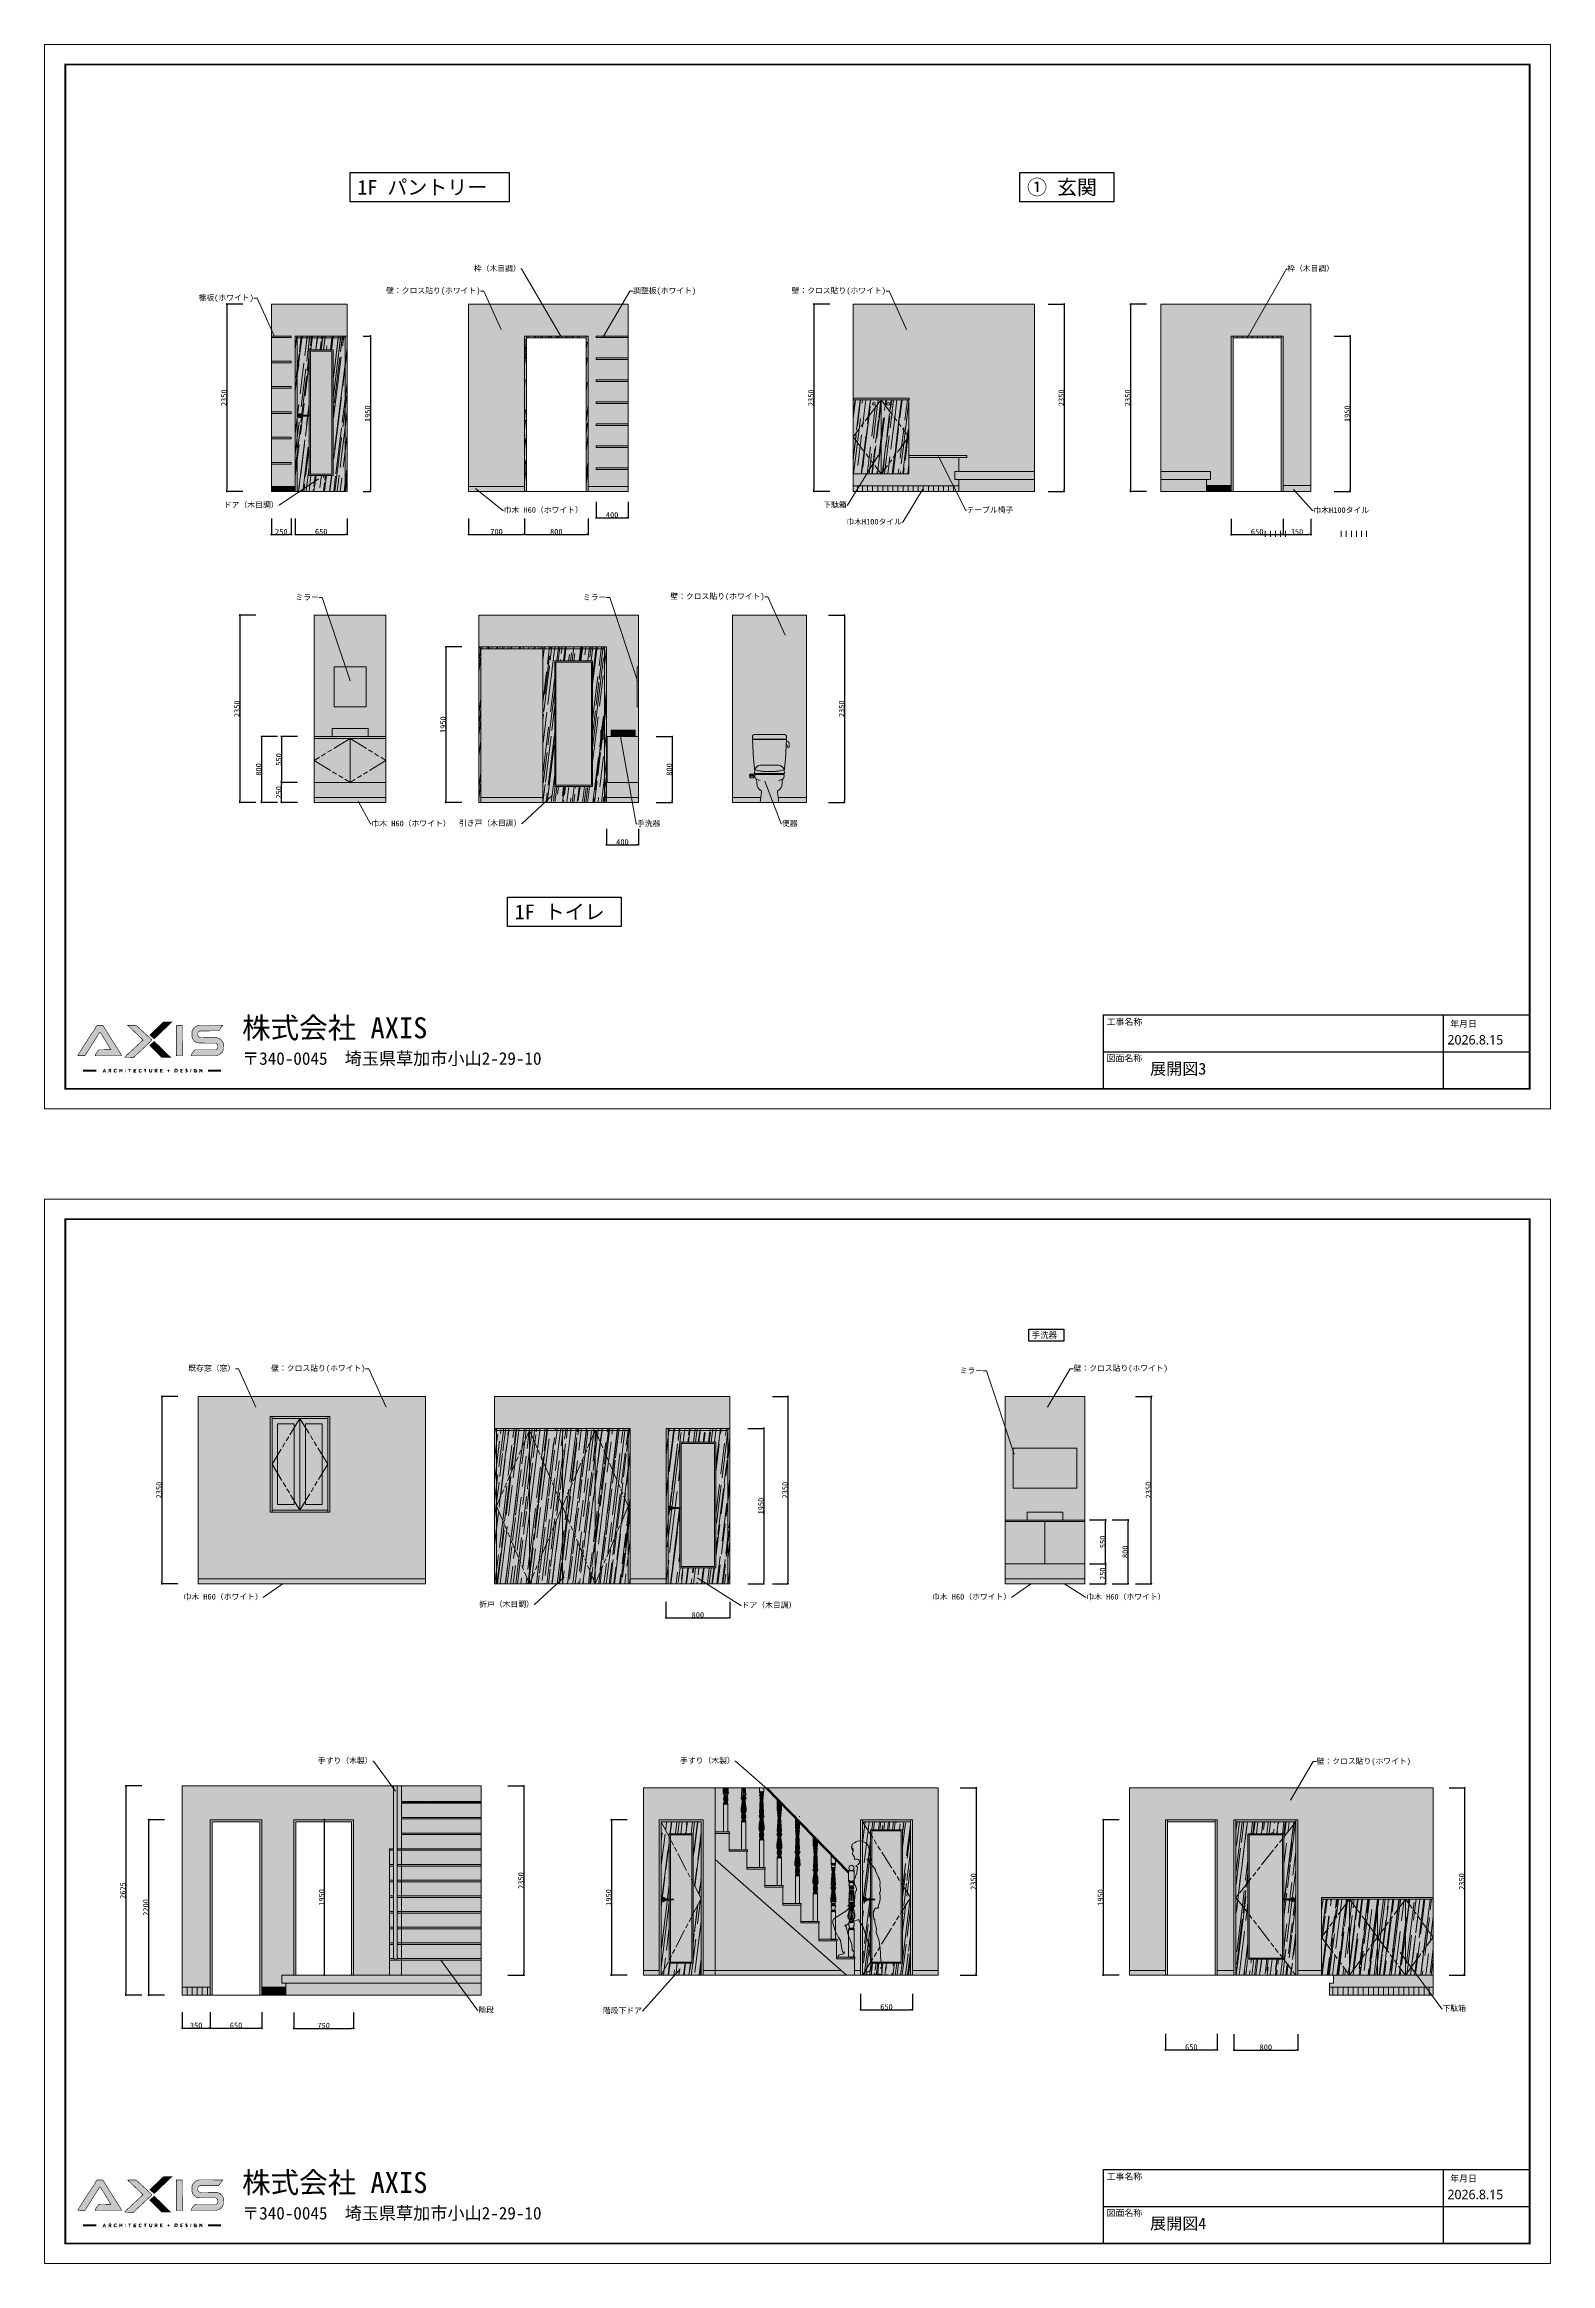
# Model space of a CAD drawing. Header units: millimetres. Extents: x -63086 to 83971, y -129912 to 13382.
# Drawn here: x 13391 to 32285, y -87164 to -59310 of the extents above; entities that cross this region are included whole.
import ezdxf
from ezdxf import colors
from ezdxf.entities.mleader import LeaderData, LeaderLine
from ezdxf.math import Vec2, Vec3

# ---------------------------------------------------------------- set-up
doc = ezdxf.new("R2010")
doc.units = ezdxf.units.MM
doc.linetypes.add('ACAD_ISO09W100', pattern=[45, 24, -3, 6, -3, 6, -3])
doc.layers.get('0').update_dxf_attribs({"lineweight": 0})
for name, color, linetype, lineweight in [('002寸法', 7, 'Continuous', 0), ('01用紙枠', 7, 'Continuous', 5), ('097家具', 7, 'Continuous', 0), ('展開', 7, 'Continuous', 9), ('展開建具用', 250, 'Continuous', 9)]:
    doc.layers.add(name, color=color, linetype=linetype, lineweight=lineweight)
doc.layers.add('LOGO_DARK', color=7, linetype='Continuous', true_color=0x131b00)
doc.layers.add('LOGO_ORANGE', color=7, linetype='Continuous', true_color=0xdc6700)
doc.layers.add('文字', color=7, linetype='Continuous')
doc.styles.get("Standard").update_dxf_attribs({"font": 'MS Mincho.ttf'})
doc.styles.add('メイリオ', font='')
doc.styles.add('小岩', font='MS Mincho.ttf', dxfattribs={"height": 150})
doc.styles.get('メイリオ').set_extended_font_data('Meiryo')
doc.dimstyles.new('寸法', dxfattribs={"dimtxt": 70, "dimasz": 25, "dimexe": 1.5, "dimexo": 200, "dimtad": 1, "dimdec": 0, "dimtxsty": 'Standard', "dimblk": 'DOT', "dimcen": 2.5, "dimadec": 0, "dimazin": 0, "dimtfac": 1, "dimtdec": 0, "dimtmove": 0, "dimatfit": 3, "dimfxl": 200, "dimfxlon": 1, "dimarcsym": 0})
pattern_1 = [(83, (1252.19, 1136.71), (-69.92233, 222.52405), [1447.8, -193.04, 482.6, -96.52]), (83, (1219.93, 1270), (-139.17757, -80.156), [289.56, -31.8516, 579.12, -72.39]), (83, (1176.64, 1194.606), (-3.01966, 506.04398), [772.16, -135.128, 386.08, -96.52])]
pattern_2 = [(90, (603.17, 1136.71), (-63.5, 0), [])]
pattern_3 = [(83, (603.17, 1136.71), (-69.92233, 222.52405), [1447.8, -193.04, 482.6, -96.52]), (83, (570.92, 1270), (-139.17757, -80.156), [289.56, -31.8516, 579.12, -72.39]), (83, (527.623, 1194.606), (-3.01966, 506.04398), [772.16, -135.128, 386.08, -96.52])]
pattern_4 = [(90, (1252.19, 1136.71), (-63.5, 0), [])]
pattern_5 = [(83, (-10266.45, -26149.93), (-69.92233, 222.52405), [1447.8, -193.04, 482.6, -96.52]), (83, (-10298.71, -26016.64), (-139.17757, -80.156), [289.56, -31.8516, 579.12, -72.39]), (83, (-10342, -26092.03), (-3.01966, 506.04398), [772.16, -135.128, 386.08, -96.52])]
pattern_6 = [(0, (702.821, -572.418), (25.7048, 11.684), [175.26, -23.368, 58.42, -11.684]), (0, (718.36, -566.576), (-11.684, 15.53972), [35.052, -3.85572, 70.104, -8.763]), (0, (708.663, -562.486), (60.7568, 7.82828), [93.472, -16.3576, 46.736, -11.684])]
pattern_7 = [(90, (702.82, -572.42), (-63.5, 0), [])]
pattern_8 = [(83, (702.82, -322.42), (-69.92233, 222.52405), [1447.8, -193.04, 482.6, -96.52]), (83, (670.56, -189.12), (-139.17757, -80.156), [289.56, -31.8516, 579.12, -72.39]), (83, (627.27, -264.52), (-3.01966, 506.04398), [772.16, -135.128, 386.08, -96.52])]
pattern_9 = [(83, (1995.38, -322.42), (-69.92233, 222.52405), [1447.8, -193.04, 482.6, -96.52]), (83, (1963.13, -189.12), (-139.17757, -80.156), [289.56, -31.8516, 579.12, -72.39]), (83, (1919.835, -264.52), (-3.01966, 506.04398), [772.16, -135.128, 386.08, -96.52])]

# ---------------------------------------------------------------- blocks, each defined once
blk = doc.blocks.new('トイレ（CAD素材.com）0')
at = {"color": 0, "linetype": 'ByBlock', "lineweight": -2}
for points in [[(215, 793), (-215, 793), (-212, 832, -0.386953), (-192, 850), (192, 850, -0.386953), (212, 832), (215, 793)], [(214, 762), (225, 762, -0.38138), (245, 744), (248, 717, -0.028354), (248, 715), (248, 698, -0.414214), (243, 693), (229, 693, -0.383609), (224, 697), (222, 714, 0.122679), (218, 723), (212, 733)], [(-247, 329), (-246, 322, 0.058845), (-244, 312), (-244, 309, 0.260843), (-240, 307), (-202, 307, 0.260843), (-199, 309), (-198, 312, 0.058845), (-196, 322, -0.058845), (-198, 312)], [(-181, 410), (-189, 373, 0.48248), (-179, 361), (179, 361, 0.48248), (189, 373), (181, 410)], [(112, 466), (-112, 466, 0.355475), (-181, 411), (-181, 410), (-162, 403, 0.063986), (-113, 392), (-90, 390, 0.022029), (-73, 389), (0, 388), (73, 389, 0.022029), (90, 390), (113, 392, 0.063986), (162, 403), (181, 410), (181, 411, 0.355475), (112, 466)]]:
    blk.add_lwpolyline(points, format="xyb", dxfattribs=at)
for points in [[(185, 390), (200, 543), (215, 788), (-215, 788), (-200, 543), (-185, 390)], [(-211, 793), (-211, 788)], [(211, 793), (211, 788)], [(-168, 292), (-129, 278), (-115, 276)], [(168, 292), (129, 278), (115, 276)]]:
    blk.add_lwpolyline(points, dxfattribs=at)
for points in [[(-192, 329), (-250, 329), (-249, 337, -0.058845), (-247, 349), (-246, 352, -0.260843), (-242, 354), (-200, 354, -0.260843), (-196, 352), (-195, 349, -0.058845), (-193, 337)], [(-116, 0), (116, 0), (100, 133, -0.290114), (105, 143), (106, 144, 0.200198), (153, 205), (156, 218, 0.010085), (161, 278), (162, 284, -0.263942), (168, 292), (173, 294, 0.266405), (179, 302), (184, 339, 0.454863), (174, 350), (-174, 350, 0.454863), (-184, 339), (-179, 302, 0.266405), (-173, 294), (-168, 292, -0.263942), (-162, 284), (-161, 278, 0.010085), (-156, 218), (-153, 205, 0.200198), (-106, 144), (-105, 143, -0.290114), (-100, 133)]]:
    blk.add_lwpolyline(points, format="xyb", close=True, dxfattribs=at)
blk = doc.blocks.new('_Dot')
at = {"color": 0, "linetype": 'ByBlock', "lineweight": -2}
blk.add_line((-0.5, 0), (-1, 0), dxfattribs=at)
at = {"color": 0, "linetype": 'ByBlock', "const_width": 0.5}
blk.add_lwpolyline([(-0.25, 0, 1), (0.25, 0, 1)], format="xyb", close=True, dxfattribs=at)
blk = doc.blocks.new('*D537')
at = {"layer": 'Defpoints', "color": 0, "ltscale": 10, "transparency": 16777216}
for p in [(16238, -62570), (15679, -64920), (16238, -64920)]:
    blk.add_point(p, dxfattribs=at)
at = {"layer": '展開建具用', "color": 0, "lineweight": -2, "ltscale": 10, "transparency": 16777216}
for p, q in [((15879, -62570), (15678, -62570)), ((15679, -62595), (15679, -64895)), ((15879, -64920), (15678, -64920))]:
    blk.add_line(p, q, dxfattribs=at)
at = {"layer": '展開建具用', "color": 0, "lineweight": -2, "ltscale": 10, "transparency": 16777216, "xscale": 25, "yscale": 25, "zscale": 25}
for p, rotation in [((15679, -62570), 90), ((15679, -64920), 270)]:
    blk.add_blockref('_Dot', p, dxfattribs=dict(at, rotation=rotation))
at = {"layer": '展開建具用', "color": 0, "ltscale": 10, "transparency": 16777216, "insert": (15643, -63745), "char_height": 70, "attachment_point": 5, "rotation": 90}
blk.add_mtext('2350', dxfattribs=at)
blk = doc.blocks.new('*D538')
at = {"layer": '002寸法', "color": 0, "lineweight": -2, "ltscale": 10, "transparency": 16777216}
for p, q in [((17388, -62970), (17482, -62970)), ((17481, -62995), (17481, -64895)), ((17388, -64920), (17482, -64920))]:
    blk.add_line(p, q, dxfattribs=at)
at = {"layer": 'Defpoints', "color": 0, "ltscale": 10, "transparency": 16777216}
for p in [(17188, -62970), (17188, -64920), (17481, -64920)]:
    blk.add_point(p, dxfattribs=at)
at = {"layer": '002寸法', "color": 0, "lineweight": -2, "ltscale": 10, "transparency": 16777216, "xscale": 25, "yscale": 25, "zscale": 25}
for p, rotation in [((17481, -62970), 90), ((17481, -64920), 270)]:
    blk.add_blockref('_Dot', p, dxfattribs=dict(at, rotation=rotation))
at = {"layer": '002寸法', "color": 0, "ltscale": 10, "transparency": 16777216, "insert": (17445, -63945), "char_height": 70, "attachment_point": 5, "rotation": 90}
blk.add_mtext('1950', dxfattribs=at)
blk = doc.blocks.new('*D539')
at = {"layer": '002寸法', "color": 0, "lineweight": -2, "ltscale": 10, "transparency": 16777216}
for p, q in [((16238, -65262), (16238, -65464)), ((16488, -65262), (16488, -65464)), ((16263, -65462), (16463, -65462))]:
    blk.add_line(p, q, dxfattribs=at)
at = {"layer": 'Defpoints', "color": 0, "ltscale": 10, "transparency": 16777216}
for p in [(16238, -64856), (16488, -64856), (16488, -65462)]:
    blk.add_point(p, dxfattribs=at)
at = {"layer": '002寸法', "color": 0, "lineweight": -2, "ltscale": 10, "transparency": 16777216, "xscale": 25, "yscale": 25, "zscale": 25, "rotation": 180}
blk.add_blockref('_Dot', (16238, -65462), dxfattribs=at)
at = {"layer": '002寸法', "color": 0, "lineweight": -2, "ltscale": 10, "transparency": 16777216, "xscale": 25, "yscale": 25, "zscale": 25}
blk.add_blockref('_Dot', (16488, -65462), dxfattribs=at)
at = {"layer": '002寸法', "color": 0, "ltscale": 10, "transparency": 16777216, "insert": (16363, -65427), "char_height": 70, "attachment_point": 5}
blk.add_mtext('250', dxfattribs=at)
blk = doc.blocks.new('*D540')
at = {"layer": '002寸法', "color": 0, "lineweight": -2, "ltscale": 10, "transparency": 16777216}
for p, q in [((16538, -65261), (16538, -65463)), ((17188, -65261), (17188, -65463)), ((16563, -65461), (17163, -65461))]:
    blk.add_line(p, q, dxfattribs=at)
at = {"layer": 'Defpoints', "color": 0, "ltscale": 10, "transparency": 16777216}
for p in [(16538, -64990), (17188, -64990), (17188, -65461)]:
    blk.add_point(p, dxfattribs=at)
at = {"layer": '002寸法', "color": 0, "lineweight": -2, "ltscale": 10, "transparency": 16777216, "xscale": 25, "yscale": 25, "zscale": 25, "rotation": 180}
blk.add_blockref('_Dot', (16538, -65461), dxfattribs=at)
at = {"layer": '002寸法', "color": 0, "lineweight": -2, "ltscale": 10, "transparency": 16777216, "xscale": 25, "yscale": 25, "zscale": 25}
blk.add_blockref('_Dot', (17188, -65461), dxfattribs=at)
at = {"layer": '002寸法', "color": 0, "ltscale": 10, "transparency": 16777216, "insert": (16863, -65426), "char_height": 70, "attachment_point": 5}
blk.add_mtext('650', dxfattribs=at)
blk = doc.blocks.new('*D541')
at = {"layer": '002寸法', "color": 0, "lineweight": -2, "ltscale": 10, "transparency": 16777216}
for p, q in [((18712, -65261), (18712, -65463)), ((19412, -65261), (19412, -65463)), ((18737, -65461), (19387, -65461))]:
    blk.add_line(p, q, dxfattribs=at)
at = {"layer": 'Defpoints', "color": 0, "ltscale": 10, "transparency": 16777216}
for p in [(18712, -64920), (19412, -64920), (19412, -65461)]:
    blk.add_point(p, dxfattribs=at)
at = {"layer": '002寸法', "color": 0, "lineweight": -2, "ltscale": 10, "transparency": 16777216, "xscale": 25, "yscale": 25, "zscale": 25, "rotation": 180}
blk.add_blockref('_Dot', (18712, -65461), dxfattribs=at)
at = {"layer": '002寸法', "color": 0, "lineweight": -2, "ltscale": 10, "transparency": 16777216, "xscale": 25, "yscale": 25, "zscale": 25}
blk.add_blockref('_Dot', (19412, -65461), dxfattribs=at)
at = {"layer": '002寸法', "color": 0, "ltscale": 10, "transparency": 16777216, "insert": (19062, -65426), "char_height": 70, "attachment_point": 5}
blk.add_mtext('700', dxfattribs=at)
blk = doc.blocks.new('*D542')
at = {"layer": '002寸法', "color": 0, "lineweight": -2, "ltscale": 10, "transparency": 16777216}
for p, q in [((19412, -65261), (19412, -65463)), ((20212, -65261), (20212, -65463)), ((19437, -65461), (20187, -65461))]:
    blk.add_line(p, q, dxfattribs=at)
at = {"layer": 'Defpoints', "color": 0, "ltscale": 10, "transparency": 16777216}
for p in [(19412, -64920), (20212, -64920), (20212, -65461)]:
    blk.add_point(p, dxfattribs=at)
at = {"layer": '002寸法', "color": 0, "lineweight": -2, "ltscale": 10, "transparency": 16777216, "xscale": 25, "yscale": 25, "zscale": 25, "rotation": 180}
blk.add_blockref('_Dot', (19412, -65461), dxfattribs=at)
at = {"layer": '002寸法', "color": 0, "lineweight": -2, "ltscale": 10, "transparency": 16777216, "xscale": 25, "yscale": 25, "zscale": 25}
blk.add_blockref('_Dot', (20212, -65461), dxfattribs=at)
at = {"layer": '002寸法', "color": 0, "ltscale": 10, "transparency": 16777216, "insert": (19812, -65426), "char_height": 70, "attachment_point": 5}
blk.add_mtext('800', dxfattribs=at)
blk = doc.blocks.new('*D543')
at = {"layer": '002寸法', "color": 0, "lineweight": -2, "ltscale": 10, "transparency": 16777216}
for p, q in [((20312, -65050), (20312, -65252)), ((20712, -65050), (20712, -65252)), ((20337, -65250), (20687, -65250))]:
    blk.add_line(p, q, dxfattribs=at)
at = {"layer": 'Defpoints', "color": 0, "ltscale": 10, "transparency": 16777216}
for p in [(20312, -64644), (20712, -64644), (20712, -65250)]:
    blk.add_point(p, dxfattribs=at)
at = {"layer": '002寸法', "color": 0, "lineweight": -2, "ltscale": 10, "transparency": 16777216, "xscale": 25, "yscale": 25, "zscale": 25, "rotation": 180}
blk.add_blockref('_Dot', (20312, -65250), dxfattribs=at)
at = {"layer": '002寸法', "color": 0, "lineweight": -2, "ltscale": 10, "transparency": 16777216, "xscale": 25, "yscale": 25, "zscale": 25}
blk.add_blockref('_Dot', (20712, -65250), dxfattribs=at)
at = {"layer": '002寸法', "color": 0, "ltscale": 10, "transparency": 16777216, "insert": (20512, -65215), "char_height": 70, "attachment_point": 5}
blk.add_mtext('400', dxfattribs=at)
blk = doc.blocks.new('*D544')
at = {"layer": '002寸法', "color": 0, "lineweight": -2, "ltscale": 10, "transparency": 16777216}
for p, q in [((28279, -65263), (28279, -65465)), ((28929, -65263), (28929, -65465)), ((28304, -65463), (28904, -65463))]:
    blk.add_line(p, q, dxfattribs=at)
at = {"layer": 'Defpoints', "color": 0, "ltscale": 10, "transparency": 16777216}
for p in [(28279, -64920), (28929, -64920), (28929, -65463)]:
    blk.add_point(p, dxfattribs=at)
at = {"layer": '002寸法', "color": 0, "lineweight": -2, "ltscale": 10, "transparency": 16777216, "xscale": 25, "yscale": 25, "zscale": 25, "rotation": 180}
blk.add_blockref('_Dot', (28279, -65463), dxfattribs=at)
at = {"layer": '002寸法', "color": 0, "lineweight": -2, "ltscale": 10, "transparency": 16777216, "xscale": 25, "yscale": 25, "zscale": 25}
blk.add_blockref('_Dot', (28929, -65463), dxfattribs=at)
at = {"layer": '002寸法', "color": 0, "ltscale": 10, "transparency": 16777216, "insert": (28604, -65428), "char_height": 70, "attachment_point": 5}
blk.add_mtext('650', dxfattribs=at)
blk = doc.blocks.new('*D545')
at = {"layer": '002寸法', "color": 0, "lineweight": -2, "ltscale": 10, "transparency": 16777216}
for p, q in [((28929, -65263), (28929, -65465)), ((29279, -65263), (29279, -65465)), ((28954, -65463), (29254, -65463))]:
    blk.add_line(p, q, dxfattribs=at)
at = {"layer": 'Defpoints', "color": 0, "ltscale": 10, "transparency": 16777216}
for p in [(28929, -64920), (29279, -64920), (29279, -65463)]:
    blk.add_point(p, dxfattribs=at)
at = {"layer": '002寸法', "color": 0, "lineweight": -2, "ltscale": 10, "transparency": 16777216, "xscale": 25, "yscale": 25, "zscale": 25, "rotation": 180}
blk.add_blockref('_Dot', (28929, -65463), dxfattribs=at)
at = {"layer": '002寸法', "color": 0, "lineweight": -2, "ltscale": 10, "transparency": 16777216, "xscale": 25, "yscale": 25, "zscale": 25}
blk.add_blockref('_Dot', (29279, -65463), dxfattribs=at)
at = {"layer": '002寸法', "color": 0, "ltscale": 10, "transparency": 16777216, "insert": (29104, -65428), "char_height": 70, "attachment_point": 5}
blk.add_mtext('350', dxfattribs=at)
blk = doc.blocks.new('*D546')
at = {"layer": '002寸法', "color": 0, "lineweight": -2, "ltscale": 10, "transparency": 16777216}
for p, q in [((29570, -62970), (29771, -62970)), ((29770, -62995), (29770, -64895)), ((29570, -64920), (29771, -64920))]:
    blk.add_line(p, q, dxfattribs=at)
at = {"layer": 'Defpoints', "color": 0, "ltscale": 10, "transparency": 16777216}
for p in [(28929, -62970), (28904, -64920), (29770, -64920)]:
    blk.add_point(p, dxfattribs=at)
at = {"layer": '002寸法', "color": 0, "lineweight": -2, "ltscale": 10, "transparency": 16777216, "xscale": 25, "yscale": 25, "zscale": 25}
for p, rotation in [((29770, -62970), 90), ((29770, -64920), 270)]:
    blk.add_blockref('_Dot', p, dxfattribs=dict(at, rotation=rotation))
at = {"layer": '002寸法', "color": 0, "ltscale": 10, "transparency": 16777216, "insert": (29734, -63945), "char_height": 70, "attachment_point": 5, "rotation": 90}
blk.add_mtext('1950', dxfattribs=at)
blk = doc.blocks.new('*D547')
at = {"layer": '002寸法', "color": 0, "lineweight": -2, "ltscale": 10, "transparency": 16777216}
for p, q in [((27215, -62570), (27013, -62570)), ((27015, -62595), (27015, -64895)), ((27215, -64920), (27013, -64920))]:
    blk.add_line(p, q, dxfattribs=at)
at = {"layer": 'Defpoints', "color": 0, "ltscale": 10, "transparency": 16777216}
for p in [(27444, -62570), (27015, -64920), (27444, -64920)]:
    blk.add_point(p, dxfattribs=at)
at = {"layer": '002寸法', "color": 0, "lineweight": -2, "ltscale": 10, "transparency": 16777216, "xscale": 25, "yscale": 25, "zscale": 25}
for p, rotation in [((27015, -62570), 90), ((27015, -64920), 270)]:
    blk.add_blockref('_Dot', p, dxfattribs=dict(at, rotation=rotation))
at = {"layer": '002寸法', "color": 0, "ltscale": 10, "transparency": 16777216, "insert": (26979, -63745), "char_height": 70, "attachment_point": 5, "rotation": 90}
blk.add_mtext('2350', dxfattribs=at)
blk = doc.blocks.new('*D548')
at = {"layer": '002寸法', "color": 0, "lineweight": -2, "ltscale": 10, "transparency": 16777216}
for p, q in [((25982, -62570), (26184, -62570)), ((26182, -62595), (26182, -64895)), ((25982, -64920), (26184, -64920))]:
    blk.add_line(p, q, dxfattribs=at)
at = {"layer": 'Defpoints', "color": 0, "ltscale": 10, "transparency": 16777216}
for p in [(25643, -62570), (25643, -64920), (26182, -64920)]:
    blk.add_point(p, dxfattribs=at)
at = {"layer": '002寸法', "color": 0, "lineweight": -2, "ltscale": 10, "transparency": 16777216, "xscale": 25, "yscale": 25, "zscale": 25}
for p, rotation in [((26182, -62570), 90), ((26182, -64920), 270)]:
    blk.add_blockref('_Dot', p, dxfattribs=dict(at, rotation=rotation))
at = {"layer": '002寸法', "color": 0, "ltscale": 10, "transparency": 16777216, "insert": (26147, -63745), "char_height": 70, "attachment_point": 5, "rotation": 90}
blk.add_mtext('2350', dxfattribs=at)
blk = doc.blocks.new('*D549')
at = {"layer": '002寸法', "color": 0, "lineweight": -2, "ltscale": 10, "transparency": 16777216}
for p, q in [((23243, -62570), (23041, -62570)), ((23043, -62595), (23043, -64895)), ((23243, -64920), (23041, -64920))]:
    blk.add_line(p, q, dxfattribs=at)
at = {"layer": 'Defpoints', "color": 0, "ltscale": 10, "transparency": 16777216}
for p in [(23536, -62570), (23043, -64920), (23536, -64920)]:
    blk.add_point(p, dxfattribs=at)
at = {"layer": '002寸法', "color": 0, "lineweight": -2, "ltscale": 10, "transparency": 16777216, "xscale": 25, "yscale": 25, "zscale": 25}
for p, rotation in [((23043, -62570), 90), ((23043, -64920), 270)]:
    blk.add_blockref('_Dot', p, dxfattribs=dict(at, rotation=rotation))
at = {"layer": '002寸法', "color": 0, "ltscale": 10, "transparency": 16777216, "insert": (23007, -63745), "char_height": 70, "attachment_point": 5, "rotation": 90}
blk.add_mtext('2350', dxfattribs=at)
blk = doc.blocks.new('*D550')
at = {"layer": '002寸法', "color": 0, "lineweight": -2, "ltscale": 10, "transparency": 16777216}
for p, q in [((23227, -66473), (23429, -66473)), ((23427, -66498), (23427, -68798)), ((23227, -68823), (23429, -68823))]:
    blk.add_line(p, q, dxfattribs=at)
at = {"layer": 'Defpoints', "color": 0, "ltscale": 10, "transparency": 16777216}
for p in [(22949, -66473), (22949, -68823), (23427, -68823)]:
    blk.add_point(p, dxfattribs=at)
at = {"layer": '002寸法', "color": 0, "lineweight": -2, "ltscale": 10, "transparency": 16777216, "xscale": 25, "yscale": 25, "zscale": 25}
for p, rotation in [((23427, -66473), 90), ((23427, -68823), 270)]:
    blk.add_blockref('_Dot', p, dxfattribs=dict(at, rotation=rotation))
at = {"layer": '002寸法', "color": 0, "ltscale": 10, "transparency": 16777216, "insert": (23391, -67648), "char_height": 70, "attachment_point": 5, "rotation": 90}
blk.add_mtext('2350', dxfattribs=at)
blk = doc.blocks.new('*D551')
at = {"layer": '002寸法', "color": 0, "lineweight": -2, "ltscale": 10, "transparency": 16777216}
for p, q in [((21065, -67998), (21266, -67998)), ((21265, -68023), (21265, -68798)), ((21065, -68823), (21266, -68823))]:
    blk.add_line(p, q, dxfattribs=at)
at = {"layer": 'Defpoints', "color": 0, "ltscale": 10, "transparency": 16777216}
for p in [(20842, -67998), (20842, -68823), (21265, -68823)]:
    blk.add_point(p, dxfattribs=at)
at = {"layer": '002寸法', "color": 0, "lineweight": -2, "ltscale": 10, "transparency": 16777216, "xscale": 25, "yscale": 25, "zscale": 25}
for p, rotation in [((21265, -67998), 90), ((21265, -68823), 270)]:
    blk.add_blockref('_Dot', p, dxfattribs=dict(at, rotation=rotation))
at = {"layer": '002寸法', "color": 0, "ltscale": 10, "transparency": 16777216, "insert": (21229, -68410), "char_height": 70, "attachment_point": 5, "rotation": 90}
blk.add_mtext('800', dxfattribs=at)
blk = doc.blocks.new('*D552')
at = {"layer": '002寸法', "color": 0, "lineweight": -2, "ltscale": 10, "transparency": 16777216}
for p, q in [((18627, -66873), (18425, -66873)), ((18427, -66898), (18427, -68798)), ((18627, -68823), (18425, -68823))]:
    blk.add_line(p, q, dxfattribs=at)
at = {"layer": 'Defpoints', "color": 0, "ltscale": 10, "transparency": 16777216}
for p in [(18842, -66873), (18427, -68823), (18867, -68823)]:
    blk.add_point(p, dxfattribs=at)
at = {"layer": '002寸法', "color": 0, "lineweight": -2, "ltscale": 10, "transparency": 16777216, "xscale": 25, "yscale": 25, "zscale": 25}
for p, rotation in [((18427, -66873), 90), ((18427, -68823), 270)]:
    blk.add_blockref('_Dot', p, dxfattribs=dict(at, rotation=rotation))
at = {"layer": '002寸法', "color": 0, "ltscale": 10, "transparency": 16777216, "insert": (18391, -67848), "char_height": 70, "attachment_point": 5, "rotation": 90}
blk.add_mtext('1950', dxfattribs=at)
blk = doc.blocks.new('*D553')
at = {"layer": '002寸法', "color": 0, "lineweight": -2, "ltscale": 10, "transparency": 16777216}
for p, q in [((16042, -66473), (15841, -66473)), ((15842, -66498), (15842, -68798)), ((16042, -68823), (15841, -68823))]:
    blk.add_line(p, q, dxfattribs=at)
at = {"layer": 'Defpoints', "color": 0, "ltscale": 10, "transparency": 16777216}
for p in [(16690, -66473), (15842, -68823), (16690, -68823)]:
    blk.add_point(p, dxfattribs=at)
at = {"layer": '002寸法', "color": 0, "lineweight": -2, "ltscale": 10, "transparency": 16777216, "xscale": 25, "yscale": 25, "zscale": 25}
for p, rotation in [((15842, -66473), 90), ((15842, -68823), 270)]:
    blk.add_blockref('_Dot', p, dxfattribs=dict(at, rotation=rotation))
at = {"layer": '002寸法', "color": 0, "ltscale": 10, "transparency": 16777216, "insert": (15806, -67648), "char_height": 70, "attachment_point": 5, "rotation": 90}
blk.add_mtext('2350', dxfattribs=at)
blk = doc.blocks.new('*D554')
at = {"layer": '002寸法', "color": 0, "lineweight": -2, "ltscale": 10, "transparency": 16777216}
for p, q in [((16564, -67998), (16363, -67998)), ((16364, -68023), (16364, -68548)), ((16564, -68573), (16363, -68573))]:
    blk.add_line(p, q, dxfattribs=at)
at = {"layer": 'Defpoints', "color": 0, "ltscale": 10, "transparency": 16777216}
for p in [(16775, -67998), (16364, -68573), (16775, -68573)]:
    blk.add_point(p, dxfattribs=at)
at = {"layer": '002寸法', "color": 0, "lineweight": -2, "ltscale": 10, "transparency": 16777216, "xscale": 25, "yscale": 25, "zscale": 25}
for p, rotation in [((16364, -67998), 90), ((16364, -68573), 270)]:
    blk.add_blockref('_Dot', p, dxfattribs=dict(at, rotation=rotation))
at = {"layer": '002寸法', "color": 0, "ltscale": 10, "transparency": 16777216, "insert": (16329, -68285), "char_height": 70, "attachment_point": 5, "rotation": 90}
blk.add_mtext('550', dxfattribs=at)
blk = doc.blocks.new('*D555')
at = {"layer": '002寸法', "color": 0, "lineweight": -2, "ltscale": 10, "transparency": 16777216}
for p, q in [((16564, -68573), (16363, -68573)), ((16364, -68798), (16364, -68598)), ((16564, -68823), (16363, -68823))]:
    blk.add_line(p, q, dxfattribs=at)
at = {"layer": 'Defpoints', "color": 0, "ltscale": 10, "transparency": 16777216}
for p in [(16364, -68573), (16775, -68573), (16775, -68823)]:
    blk.add_point(p, dxfattribs=at)
at = {"layer": '002寸法', "color": 0, "lineweight": -2, "ltscale": 10, "transparency": 16777216, "xscale": 25, "yscale": 25, "zscale": 25}
for p, rotation in [((16364, -68573), 90), ((16364, -68823), 270)]:
    blk.add_blockref('_Dot', p, dxfattribs=dict(at, rotation=rotation))
at = {"layer": '002寸法', "color": 0, "ltscale": 10, "transparency": 16777216, "insert": (16329, -68698), "char_height": 70, "attachment_point": 5, "rotation": 90}
blk.add_mtext('250', dxfattribs=at)
blk = doc.blocks.new('*D556')
at = {"layer": '002寸法', "color": 0, "lineweight": -2, "ltscale": 10, "transparency": 16777216}
for p, q in [((16314, -67998), (16112, -67998)), ((16114, -68023), (16114, -68798)), ((16314, -68823), (16112, -68823))]:
    blk.add_line(p, q, dxfattribs=at)
at = {"layer": 'Defpoints', "color": 0, "ltscale": 10, "transparency": 16777216}
for p in [(16775, -67998), (16114, -68823), (16775, -68823)]:
    blk.add_point(p, dxfattribs=at)
at = {"layer": '002寸法', "color": 0, "lineweight": -2, "ltscale": 10, "transparency": 16777216, "xscale": 25, "yscale": 25, "zscale": 25}
for p, rotation in [((16114, -67998), 90), ((16114, -68823), 270)]:
    blk.add_blockref('_Dot', p, dxfattribs=dict(at, rotation=rotation))
at = {"layer": '002寸法', "color": 0, "ltscale": 10, "transparency": 16777216, "insert": (16078, -68410), "char_height": 70, "attachment_point": 5, "rotation": 90}
blk.add_mtext('800', dxfattribs=at)
blk = doc.blocks.new('*D557')
at = {"layer": '002寸法', "color": 0, "lineweight": -2, "ltscale": 10, "transparency": 16777216}
for p, q in [((20442, -69156), (20442, -69358)), ((20467, -69356), (20817, -69356)), ((20842, -69156), (20842, -69358))]:
    blk.add_line(p, q, dxfattribs=at)
at = {"layer": 'Defpoints', "color": 0, "ltscale": 10, "transparency": 16777216}
for p in [(20442, -68823), (20842, -68823), (20842, -69356)]:
    blk.add_point(p, dxfattribs=at)
at = {"layer": '002寸法', "color": 0, "lineweight": -2, "ltscale": 10, "transparency": 16777216, "xscale": 25, "yscale": 25, "zscale": 25, "rotation": 180}
blk.add_blockref('_Dot', (20442, -69356), dxfattribs=at)
at = {"layer": '002寸法', "color": 0, "lineweight": -2, "ltscale": 10, "transparency": 16777216, "xscale": 25, "yscale": 25, "zscale": 25}
blk.add_blockref('_Dot', (20842, -69356), dxfattribs=at)
at = {"layer": '002寸法', "color": 0, "ltscale": 10, "transparency": 16777216, "insert": (20642, -69320), "char_height": 70, "attachment_point": 5}
blk.add_mtext('400', dxfattribs=at)
blk = doc.blocks.new('*D621')
at = {"layer": 'Defpoints', "color": 0, "ltscale": 10, "transparency": 16777216}
for p in [(15321, -76280), (14864, -78630), (15321, -78630)]:
    blk.add_point(p, dxfattribs=at)
at = {"layer": '展開建具用', "color": 0, "lineweight": -2, "ltscale": 10, "transparency": 16777216}
for p, q in [((15064, -76280), (14862, -76280)), ((14864, -76305), (14864, -78605)), ((15064, -78630), (14862, -78630))]:
    blk.add_line(p, q, dxfattribs=at)
at = {"layer": '展開建具用', "color": 0, "lineweight": -2, "ltscale": 10, "transparency": 16777216, "xscale": 25, "yscale": 25, "zscale": 25}
for p, rotation in [((14864, -76280), 90), ((14864, -78630), 270)]:
    blk.add_blockref('_Dot', p, dxfattribs=dict(at, rotation=rotation))
at = {"layer": '展開建具用', "color": 0, "ltscale": 10, "transparency": 16777216, "insert": (14828, -77455), "char_height": 70, "attachment_point": 5, "rotation": 90}
blk.add_mtext('2350', dxfattribs=at)
blk = doc.blocks.new('*D622')
at = {"layer": 'Defpoints', "color": 0, "ltscale": 10, "transparency": 16777216}
for p in [(22326, -76280), (22326, -78630), (22717, -78630)]:
    blk.add_point(p, dxfattribs=at)
at = {"layer": '展開建具用', "color": 0, "lineweight": -2, "ltscale": 10, "transparency": 16777216}
for p, q in [((22526, -76280), (22719, -76280)), ((22717, -76305), (22717, -78605)), ((22526, -78630), (22719, -78630))]:
    blk.add_line(p, q, dxfattribs=at)
at = {"layer": '展開建具用', "color": 0, "lineweight": -2, "ltscale": 10, "transparency": 16777216, "xscale": 25, "yscale": 25, "zscale": 25}
for p, rotation in [((22717, -76280), 90), ((22717, -78630), 270)]:
    blk.add_blockref('_Dot', p, dxfattribs=dict(at, rotation=rotation))
at = {"layer": '展開建具用', "color": 0, "ltscale": 10, "transparency": 16777216, "insert": (22682, -77455), "char_height": 70, "attachment_point": 5, "rotation": 90}
blk.add_mtext('2350', dxfattribs=at)
blk = doc.blocks.new('*D624')
at = {"layer": 'Defpoints', "color": 0, "ltscale": 10, "transparency": 16777216}
for p in [(21988, -76680), (21963, -78630), (22415, -78630)]:
    blk.add_point(p, dxfattribs=at)
at = {"layer": '展開建具用', "color": 0, "lineweight": -2, "ltscale": 10, "transparency": 16777216}
for p, q in [((22215, -76680), (22416, -76680)), ((22415, -76705), (22415, -78605)), ((22215, -78630), (22416, -78630))]:
    blk.add_line(p, q, dxfattribs=at)
at = {"layer": '展開建具用', "color": 0, "lineweight": -2, "ltscale": 10, "transparency": 16777216, "xscale": 25, "yscale": 25, "zscale": 25}
for p, rotation in [((22415, -76680), 90), ((22415, -78630), 270)]:
    blk.add_blockref('_Dot', p, dxfattribs=dict(at, rotation=rotation))
at = {"layer": '展開建具用', "color": 0, "ltscale": 10, "transparency": 16777216, "insert": (22379, -77655), "char_height": 70, "attachment_point": 5, "rotation": 90}
blk.add_mtext('1950', dxfattribs=at)
blk = doc.blocks.new('*D625')
at = {"layer": 'Defpoints', "color": 0, "ltscale": 10, "transparency": 16777216}
for p in [(21188, -78630), (21988, -78630), (21988, -79057)]:
    blk.add_point(p, dxfattribs=at)
at = {"layer": '展開建具用', "color": 0, "lineweight": -2, "ltscale": 10, "transparency": 16777216}
for p, q in [((21188, -78857), (21188, -79058)), ((21213, -79057), (21963, -79057)), ((21988, -78857), (21988, -79058))]:
    blk.add_line(p, q, dxfattribs=at)
at = {"layer": '展開建具用', "color": 0, "lineweight": -2, "ltscale": 10, "transparency": 16777216, "xscale": 25, "yscale": 25, "zscale": 25, "rotation": 180}
blk.add_blockref('_Dot', (21188, -79057), dxfattribs=at)
at = {"layer": '展開建具用', "color": 0, "lineweight": -2, "ltscale": 10, "transparency": 16777216, "xscale": 25, "yscale": 25, "zscale": 25}
blk.add_blockref('_Dot', (21988, -79057), dxfattribs=at)
at = {"layer": '展開建具用', "color": 0, "ltscale": 10, "transparency": 16777216, "insert": (21588, -79021), "char_height": 70, "attachment_point": 5}
blk.add_mtext('800', dxfattribs=at)
blk = doc.blocks.new('*D626')
at = {"layer": 'Defpoints', "color": 0, "ltscale": 10, "transparency": 16777216}
for p in [(26288, -78380), (26288, -78630), (26702, -78630)]:
    blk.add_point(p, dxfattribs=at)
at = {"layer": '展開建具用', "color": 0, "lineweight": -2, "ltscale": 10, "transparency": 16777216}
for p, q in [((26502, -78380), (26704, -78380)), ((26702, -78405), (26702, -78605)), ((26502, -78630), (26704, -78630))]:
    blk.add_line(p, q, dxfattribs=at)
at = {"layer": '展開建具用', "color": 0, "lineweight": -2, "ltscale": 10, "transparency": 16777216, "xscale": 25, "yscale": 25, "zscale": 25}
for p, rotation in [((26702, -78380), 90), ((26702, -78630), 270)]:
    blk.add_blockref('_Dot', p, dxfattribs=dict(at, rotation=rotation))
at = {"layer": '展開建具用', "color": 0, "ltscale": 10, "transparency": 16777216, "insert": (26666, -78505), "char_height": 70, "attachment_point": 5, "rotation": 90}
blk.add_mtext('250', dxfattribs=at)
blk = doc.blocks.new('*D627')
at = {"layer": 'Defpoints', "color": 0, "ltscale": 10, "transparency": 16777216}
for p in [(26288, -77830), (26702, -77830), (26288, -78380)]:
    blk.add_point(p, dxfattribs=at)
at = {"layer": '展開建具用', "color": 0, "lineweight": -2, "ltscale": 10, "transparency": 16777216}
for p, q in [((26502, -77830), (26704, -77830)), ((26702, -78355), (26702, -77855)), ((26502, -78380), (26704, -78380))]:
    blk.add_line(p, q, dxfattribs=at)
at = {"layer": '展開建具用', "color": 0, "lineweight": -2, "ltscale": 10, "transparency": 16777216, "xscale": 25, "yscale": 25, "zscale": 25}
for p, rotation in [((26702, -77830), 90), ((26702, -78380), 270)]:
    blk.add_blockref('_Dot', p, dxfattribs=dict(at, rotation=rotation))
at = {"layer": '展開建具用', "color": 0, "ltscale": 10, "transparency": 16777216, "insert": (26666, -78105), "char_height": 70, "attachment_point": 5, "rotation": 90}
blk.add_mtext('550', dxfattribs=at)
blk = doc.blocks.new('*D628')
at = {"layer": 'Defpoints', "color": 0, "ltscale": 10, "transparency": 16777216}
for p in [(26288, -77830), (26984, -77830), (26288, -78630)]:
    blk.add_point(p, dxfattribs=at)
at = {"layer": '展開建具用', "color": 0, "lineweight": -2, "ltscale": 10, "transparency": 16777216}
for p, q in [((26784, -77830), (26985, -77830)), ((26984, -78605), (26984, -77855)), ((26784, -78630), (26985, -78630))]:
    blk.add_line(p, q, dxfattribs=at)
at = {"layer": '展開建具用', "color": 0, "lineweight": -2, "ltscale": 10, "transparency": 16777216, "xscale": 25, "yscale": 25, "zscale": 25}
for p, rotation in [((26984, -77830), 90), ((26984, -78630), 270)]:
    blk.add_blockref('_Dot', p, dxfattribs=dict(at, rotation=rotation))
at = {"layer": '展開建具用', "color": 0, "ltscale": 10, "transparency": 16777216, "insert": (26948, -78230), "char_height": 70, "attachment_point": 5, "rotation": 90}
blk.add_mtext('800', dxfattribs=at)
blk = doc.blocks.new('*D629')
at = {"layer": 'Defpoints', "color": 0, "ltscale": 10, "transparency": 16777216}
for p in [(26288, -76280), (27276, -76280), (26288, -78630)]:
    blk.add_point(p, dxfattribs=at)
at = {"layer": '展開建具用', "color": 0, "lineweight": -2, "ltscale": 10, "transparency": 16777216}
for p, q in [((27076, -76280), (27277, -76280)), ((27276, -78605), (27276, -76305)), ((27076, -78630), (27277, -78630))]:
    blk.add_line(p, q, dxfattribs=at)
at = {"layer": '展開建具用', "color": 0, "lineweight": -2, "ltscale": 10, "transparency": 16777216, "xscale": 25, "yscale": 25, "zscale": 25}
for p, rotation in [((27276, -76280), 90), ((27276, -78630), 270)]:
    blk.add_blockref('_Dot', p, dxfattribs=dict(at, rotation=rotation))
at = {"layer": '展開建具用', "color": 0, "ltscale": 10, "transparency": 16777216, "insert": (27240, -77455), "char_height": 70, "attachment_point": 5, "rotation": 90}
blk.add_mtext('2350', dxfattribs=at)
blk = doc.blocks.new('*D630')
at = {"layer": 'Defpoints', "color": 0, "ltscale": 10, "transparency": 16777216}
for p in [(14699, -81593), (15612, -81593), (15612, -83793)]:
    blk.add_point(p, dxfattribs=at)
at = {"layer": '展開建具用', "color": 0, "lineweight": -2, "ltscale": 10, "transparency": 16777216}
for p, q in [((14899, -81593), (14698, -81593)), ((14699, -83768), (14699, -81618)), ((14899, -83793), (14698, -83793))]:
    blk.add_line(p, q, dxfattribs=at)
at = {"layer": '展開建具用', "color": 0, "lineweight": -2, "ltscale": 10, "transparency": 16777216, "xscale": 25, "yscale": 25, "zscale": 25}
for p, rotation in [((14699, -81593), 90), ((14699, -83793), 270)]:
    blk.add_blockref('_Dot', p, dxfattribs=dict(at, rotation=rotation))
at = {"layer": '展開建具用', "color": 0, "ltscale": 10, "transparency": 16777216, "insert": (14664, -82693), "char_height": 70, "attachment_point": 5, "rotation": 90}
blk.add_mtext('2200', dxfattribs=at)
blk = doc.blocks.new('*D632')
at = {"layer": 'Defpoints', "color": 0, "ltscale": 10, "transparency": 16777216}
for p in [(16903, -81593), (16987, -81593), (16987, -83543)]:
    blk.add_point(p, dxfattribs=at)
at = {"layer": '展開建具用', "color": 0, "lineweight": -2, "ltscale": 10, "transparency": 16777216}
for p, q in [((16903, -81593), (16902, -81593)), ((16903, -83518), (16903, -81618)), ((16903, -83543), (16902, -83543))]:
    blk.add_line(p, q, dxfattribs=at)
at = {"layer": '展開建具用', "color": 0, "lineweight": -2, "ltscale": 10, "transparency": 16777216, "xscale": 25, "yscale": 25, "zscale": 25}
for p, rotation in [((16903, -81593), 90), ((16903, -83543), 270)]:
    blk.add_blockref('_Dot', p, dxfattribs=dict(at, rotation=rotation))
at = {"layer": '展開建具用', "color": 0, "ltscale": 10, "transparency": 16777216, "insert": (16868, -82568), "char_height": 70, "attachment_point": 5, "rotation": 90}
blk.add_mtext('1950', dxfattribs=at)
blk = doc.blocks.new('*D633')
at = {"layer": 'Defpoints', "color": 0, "ltscale": 10, "transparency": 16777216}
for p in [(18869, -81168), (18869, -83543), (19405, -83543)]:
    blk.add_point(p, dxfattribs=at)
at = {"layer": '展開建具用', "color": 0, "lineweight": -2, "ltscale": 10, "transparency": 16777216}
for p, q in [((19205, -81168), (19407, -81168)), ((19405, -81193), (19405, -83518)), ((19205, -83543), (19407, -83543))]:
    blk.add_line(p, q, dxfattribs=at)
at = {"layer": '展開建具用', "color": 0, "lineweight": -2, "ltscale": 10, "transparency": 16777216, "xscale": 25, "yscale": 25, "zscale": 25}
for p, rotation in [((19405, -81168), 90), ((19405, -83543), 270)]:
    blk.add_blockref('_Dot', p, dxfattribs=dict(at, rotation=rotation))
at = {"layer": '展開建具用', "color": 0, "ltscale": 10, "transparency": 16777216, "insert": (19370, -82356), "char_height": 70, "attachment_point": 5, "rotation": 90}
blk.add_mtext('2350', dxfattribs=at)
blk = doc.blocks.new('*D634')
at = {"layer": 'Defpoints', "color": 0, "ltscale": 10, "transparency": 16777216}
for p in [(15262, -81168), (14412, -83793), (15262, -83793)]:
    blk.add_point(p, dxfattribs=at)
at = {"layer": '展開建具用', "color": 0, "lineweight": -2, "ltscale": 10, "transparency": 16777216}
for p, q in [((14612, -81168), (14411, -81168)), ((14412, -81193), (14412, -83768)), ((14612, -83793), (14411, -83793))]:
    blk.add_line(p, q, dxfattribs=at)
at = {"layer": '展開建具用', "color": 0, "lineweight": -2, "ltscale": 10, "transparency": 16777216, "xscale": 25, "yscale": 25, "zscale": 25}
for p, rotation in [((14412, -81168), 90), ((14412, -83793), 270)]:
    blk.add_blockref('_Dot', p, dxfattribs=dict(at, rotation=rotation))
at = {"layer": '展開建具用', "color": 0, "ltscale": 10, "transparency": 16777216, "insert": (14376, -82481), "char_height": 70, "attachment_point": 5, "rotation": 90}
blk.add_mtext('2625', dxfattribs=at)
blk = doc.blocks.new('*D635')
at = {"layer": 'Defpoints', "color": 0, "ltscale": 10, "transparency": 16777216}
for p in [(15119, -83793), (15469, -83793), (15469, -84209)]:
    blk.add_point(p, dxfattribs=at)
at = {"layer": '展開建具用', "color": 0, "lineweight": -2, "ltscale": 10, "transparency": 16777216}
for p, q in [((15119, -84009), (15119, -84211)), ((15469, -84009), (15469, -84211)), ((15144, -84209), (15444, -84209))]:
    blk.add_line(p, q, dxfattribs=at)
at = {"layer": '展開建具用', "color": 0, "lineweight": -2, "ltscale": 10, "transparency": 16777216, "xscale": 25, "yscale": 25, "zscale": 25, "rotation": 180}
blk.add_blockref('_Dot', (15119, -84209), dxfattribs=at)
at = {"layer": '展開建具用', "color": 0, "lineweight": -2, "ltscale": 10, "transparency": 16777216, "xscale": 25, "yscale": 25, "zscale": 25}
blk.add_blockref('_Dot', (15469, -84209), dxfattribs=at)
at = {"layer": '展開建具用', "color": 0, "ltscale": 10, "transparency": 16777216, "insert": (15294, -84174), "char_height": 70, "attachment_point": 5}
blk.add_mtext('350', dxfattribs=at)
blk = doc.blocks.new('*D636')
at = {"layer": 'Defpoints', "color": 0, "ltscale": 10, "transparency": 16777216}
for p in [(15469, -83793), (16119, -83793), (16119, -84209)]:
    blk.add_point(p, dxfattribs=at)
at = {"layer": '展開建具用', "color": 0, "lineweight": -2, "ltscale": 10, "transparency": 16777216}
for p, q in [((15469, -84009), (15469, -84211)), ((16119, -84009), (16119, -84211)), ((15494, -84209), (16094, -84209))]:
    blk.add_line(p, q, dxfattribs=at)
at = {"layer": '展開建具用', "color": 0, "lineweight": -2, "ltscale": 10, "transparency": 16777216, "xscale": 25, "yscale": 25, "zscale": 25, "rotation": 180}
blk.add_blockref('_Dot', (15469, -84209), dxfattribs=at)
at = {"layer": '展開建具用', "color": 0, "lineweight": -2, "ltscale": 10, "transparency": 16777216, "xscale": 25, "yscale": 25, "zscale": 25}
blk.add_blockref('_Dot', (16119, -84209), dxfattribs=at)
at = {"layer": '展開建具用', "color": 0, "ltscale": 10, "transparency": 16777216, "insert": (15794, -84174), "char_height": 70, "attachment_point": 5}
blk.add_mtext('650', dxfattribs=at)
blk = doc.blocks.new('*D637')
at = {"layer": 'Defpoints', "color": 0, "ltscale": 10, "transparency": 16777216}
for p in [(16519, -83543), (17269, -83543), (17269, -84212)]:
    blk.add_point(p, dxfattribs=at)
at = {"layer": '展開建具用', "color": 0, "lineweight": -2, "ltscale": 10, "transparency": 16777216}
for p, q in [((16519, -84012), (16519, -84213)), ((17269, -84012), (17269, -84213)), ((16544, -84212), (17244, -84212))]:
    blk.add_line(p, q, dxfattribs=at)
at = {"layer": '展開建具用', "color": 0, "lineweight": -2, "ltscale": 10, "transparency": 16777216, "xscale": 25, "yscale": 25, "zscale": 25, "rotation": 180}
blk.add_blockref('_Dot', (16519, -84212), dxfattribs=at)
at = {"layer": '展開建具用', "color": 0, "lineweight": -2, "ltscale": 10, "transparency": 16777216, "xscale": 25, "yscale": 25, "zscale": 25}
blk.add_blockref('_Dot', (17269, -84212), dxfattribs=at)
at = {"layer": '展開建具用', "color": 0, "ltscale": 10, "transparency": 16777216, "insert": (16894, -84176), "char_height": 70, "attachment_point": 5}
blk.add_mtext('750', dxfattribs=at)
blk = doc.blocks.new('*D638')
at = {"layer": 'Defpoints', "color": 0, "ltscale": 10, "transparency": 16777216}
for p in [(23629, -83543), (24279, -83543), (24279, -83977)]:
    blk.add_point(p, dxfattribs=at)
at = {"layer": '展開建具用', "color": 0, "lineweight": -2, "ltscale": 10, "transparency": 16777216}
for p, q in [((23629, -83777), (23629, -83978)), ((24279, -83777), (24279, -83978)), ((23654, -83977), (24254, -83977))]:
    blk.add_line(p, q, dxfattribs=at)
at = {"layer": '展開建具用', "color": 0, "lineweight": -2, "ltscale": 10, "transparency": 16777216, "xscale": 25, "yscale": 25, "zscale": 25, "rotation": 180}
blk.add_blockref('_Dot', (23629, -83977), dxfattribs=at)
at = {"layer": '展開建具用', "color": 0, "lineweight": -2, "ltscale": 10, "transparency": 16777216, "xscale": 25, "yscale": 25, "zscale": 25}
blk.add_blockref('_Dot', (24279, -83977), dxfattribs=at)
at = {"layer": '展開建具用', "color": 0, "ltscale": 10, "transparency": 16777216, "insert": (23954, -83941), "char_height": 70, "attachment_point": 5}
blk.add_mtext('650', dxfattribs=at)
blk = doc.blocks.new('*D639')
at = {"layer": 'Defpoints', "color": 0, "ltscale": 10, "transparency": 16777216}
for p in [(24604, -81193), (24604, -83543), (25080, -83543)]:
    blk.add_point(p, dxfattribs=at)
at = {"layer": '展開建具用', "color": 0, "lineweight": -2, "ltscale": 10, "transparency": 16777216}
for p, q in [((24880, -81193), (25081, -81193)), ((25080, -81218), (25080, -83518)), ((24880, -83543), (25081, -83543))]:
    blk.add_line(p, q, dxfattribs=at)
at = {"layer": '展開建具用', "color": 0, "lineweight": -2, "ltscale": 10, "transparency": 16777216, "xscale": 25, "yscale": 25, "zscale": 25}
for p, rotation in [((25080, -81193), 90), ((25080, -83543), 270)]:
    blk.add_blockref('_Dot', p, dxfattribs=dict(at, rotation=rotation))
at = {"layer": '展開建具用', "color": 0, "ltscale": 10, "transparency": 16777216, "insert": (25044, -82368), "char_height": 70, "attachment_point": 5, "rotation": 90}
blk.add_mtext('2350', dxfattribs=at)
blk = doc.blocks.new('*D640')
at = {"layer": 'Defpoints', "color": 0, "ltscale": 10, "transparency": 16777216}
for p in [(21104, -81593), (20503, -83543), (21104, -83543)]:
    blk.add_point(p, dxfattribs=at)
at = {"layer": '展開建具用', "color": 0, "lineweight": -2, "ltscale": 10, "transparency": 16777216}
for p, q in [((20703, -81593), (20502, -81593)), ((20503, -81618), (20503, -83518)), ((20703, -83543), (20502, -83543))]:
    blk.add_line(p, q, dxfattribs=at)
at = {"layer": '展開建具用', "color": 0, "lineweight": -2, "ltscale": 10, "transparency": 16777216, "xscale": 25, "yscale": 25, "zscale": 25}
for p, rotation in [((20503, -81593), 90), ((20503, -83543), 270)]:
    blk.add_blockref('_Dot', p, dxfattribs=dict(at, rotation=rotation))
at = {"layer": '展開建具用', "color": 0, "ltscale": 10, "transparency": 16777216, "insert": (20468, -82568), "char_height": 70, "attachment_point": 5, "rotation": 90}
blk.add_mtext('1950', dxfattribs=at)
blk = doc.blocks.new('*D641')
at = {"layer": 'Defpoints', "color": 0, "ltscale": 10, "transparency": 16777216}
for p in [(27453, -84035), (28103, -84035), (28103, -84481)]:
    blk.add_point(p, dxfattribs=at)
at = {"layer": '展開建具用', "color": 0, "lineweight": -2, "ltscale": 10, "transparency": 16777216}
for p, q in [((27453, -84281), (27453, -84483)), ((28103, -84281), (28103, -84483)), ((27478, -84481), (28078, -84481))]:
    blk.add_line(p, q, dxfattribs=at)
at = {"layer": '展開建具用', "color": 0, "lineweight": -2, "ltscale": 10, "transparency": 16777216, "xscale": 25, "yscale": 25, "zscale": 25, "rotation": 180}
blk.add_blockref('_Dot', (27453, -84481), dxfattribs=at)
at = {"layer": '展開建具用', "color": 0, "lineweight": -2, "ltscale": 10, "transparency": 16777216, "xscale": 25, "yscale": 25, "zscale": 25}
blk.add_blockref('_Dot', (28103, -84481), dxfattribs=at)
at = {"layer": '展開建具用', "color": 0, "ltscale": 10, "transparency": 16777216, "insert": (27778, -84446), "char_height": 70, "attachment_point": 5}
blk.add_mtext('650', dxfattribs=at)
blk = doc.blocks.new('*D642')
at = {"layer": 'Defpoints', "color": 0, "ltscale": 10, "transparency": 16777216}
for p in [(28313, -84035), (29113, -84035), (29113, -84483)]:
    blk.add_point(p, dxfattribs=at)
at = {"layer": '展開建具用', "color": 0, "lineweight": -2, "ltscale": 10, "transparency": 16777216}
for p, q in [((28313, -84283), (28313, -84485)), ((29113, -84283), (29113, -84485)), ((28338, -84483), (29088, -84483))]:
    blk.add_line(p, q, dxfattribs=at)
at = {"layer": '展開建具用', "color": 0, "lineweight": -2, "ltscale": 10, "transparency": 16777216, "xscale": 25, "yscale": 25, "zscale": 25, "rotation": 180}
blk.add_blockref('_Dot', (28313, -84483), dxfattribs=at)
at = {"layer": '展開建具用', "color": 0, "lineweight": -2, "ltscale": 10, "transparency": 16777216, "xscale": 25, "yscale": 25, "zscale": 25}
blk.add_blockref('_Dot', (29113, -84483), dxfattribs=at)
at = {"layer": '展開建具用', "color": 0, "ltscale": 10, "transparency": 16777216, "insert": (28713, -84447), "char_height": 70, "attachment_point": 5}
blk.add_mtext('800', dxfattribs=at)
blk = doc.blocks.new('*D643')
at = {"layer": 'Defpoints', "color": 0, "ltscale": 10, "transparency": 16777216}
for p in [(27453, -81593), (26673, -83543), (27453, -83543)]:
    blk.add_point(p, dxfattribs=at)
at = {"layer": '展開建具用', "color": 0, "lineweight": -2, "ltscale": 10, "transparency": 16777216}
for p, q in [((26873, -81593), (26672, -81593)), ((26673, -81618), (26673, -83518)), ((26873, -83543), (26672, -83543))]:
    blk.add_line(p, q, dxfattribs=at)
at = {"layer": '展開建具用', "color": 0, "lineweight": -2, "ltscale": 10, "transparency": 16777216, "xscale": 25, "yscale": 25, "zscale": 25}
for p, rotation in [((26673, -81593), 90), ((26673, -83543), 270)]:
    blk.add_blockref('_Dot', p, dxfattribs=dict(at, rotation=rotation))
at = {"layer": '展開建具用', "color": 0, "ltscale": 10, "transparency": 16777216, "insert": (26638, -82568), "char_height": 70, "attachment_point": 5, "rotation": 90}
blk.add_mtext('1950', dxfattribs=at)
blk = doc.blocks.new('*D644')
at = {"layer": 'Defpoints', "color": 0, "ltscale": 10, "transparency": 16777216}
for p in [(30813, -81193), (30813, -83543), (31206, -83543)]:
    blk.add_point(p, dxfattribs=at)
at = {"layer": '展開建具用', "color": 0, "lineweight": -2, "ltscale": 10, "transparency": 16777216}
for p, q in [((31013, -81193), (31207, -81193)), ((31206, -81218), (31206, -83518)), ((31013, -83543), (31207, -83543))]:
    blk.add_line(p, q, dxfattribs=at)
at = {"layer": '展開建具用', "color": 0, "lineweight": -2, "ltscale": 10, "transparency": 16777216, "xscale": 25, "yscale": 25, "zscale": 25}
for p, rotation in [((31206, -81193), 90), ((31206, -83543), 270)]:
    blk.add_blockref('_Dot', p, dxfattribs=dict(at, rotation=rotation))
at = {"layer": '展開建具用', "color": 0, "ltscale": 10, "transparency": 16777216, "insert": (31170, -82368), "char_height": 70, "attachment_point": 5, "rotation": 90}
blk.add_mtext('2350', dxfattribs=at)
blk = doc.blocks.new('人物（CAD素材.com）362708f8')
at = {"color": 0, "linetype": 'ByBlock', "lineweight": -2}
blk.add_lwpolyline([(129, 1006), (109, 1016), (109, 1042), (138, 1114), (138, 1148), (107, 1241), (97, 1307), (98, 1316), (112, 1320), (117, 1328), (89, 1346), (67, 1374), (71, 1387), (86, 1408), (93, 1411), (111, 1410), (126, 1407), (134, 1416), (137, 1435), (141, 1445), (147, 1455), (150, 1464), (160, 1471), (162, 1479), (160, 1489), (154, 1518), (154, 1537), (155, 1548), (158, 1544), (161, 1531), (157, 1520), (164, 1532), (168, 1548), (163, 1565), (169, 1559), (175, 1552), (171, 1565), (163, 1588), (165, 1600), (137, 1619), (113, 1631), (90, 1641), (42, 1637), (-2, 1617), (-21, 1603), (-34, 1582), (-56, 1510), (-56, 1489), (-57, 1464), (-60, 1439), (-70, 1417), (-76, 1399), (-67, 1406), (-54, 1401), (-51, 1393), (-42, 1400), (-37, 1409), (-29, 1414), (-23, 1416), (-25, 1409), (-39, 1385), (-98, 1318), (-116, 1300), (-126, 1277), (-129, 1265), (-165, 1183), (-179, 1160), (-183, 1139), (-185, 1117), (-182, 1080), (-192, 1037), (-192, 1021), (-186, 998), (-179, 991), (-187, 950), (-185, 908), (-177, 867), (-160, 821), (-164, 811), (-156, 799), (-130, 795), (-122, 791), (-110, 774), (-110, 762), (-102, 756), (-102, 745), (-99, 723), (-101, 709), (-108, 663), (-118, 651), (-121, 627), (-123, 605), (-142, 537), (-138, 496), (-173, 386), (-192, 241), (-189, 186), (-205, 89), (-207, 57), (-192, 42), (-202, 38), (-211, -3), (-206, -25), (-206, -36), (-176, -36), (-165, -27), (-152, -33), (-119, -41), (-44, -41), (-14, -36), (-9, -23), (-15, -13), (-35, 2), (-53, 7), (-63, 13), (-86, 30), (-78, 40), (-69, 155), (-56, 206), (-46, 337), (-38, 369), (26, 560), (72, 632), (83, 643), (83, 654), (130, 640), (206, 606), (236, 582), (255, 585), (241, 564), (211, 451), (184, 387), (168, 340), (165, 270), (141, 245), (142, 214), (152, 188), (152, 177), (183, 177), (193, 186), (207, 180), (232, 180), (330, 182), (343, 190), (334, 206), (317, 214), (291, 218), (277, 224), (260, 241), (268, 249), (287, 243), (304, 338), (310, 392), (336, 429), (379, 514), (395, 572), (406, 609), (406, 639), (397, 658), (377, 677), (246, 760), (217, 780), (212, 791), (192, 791), (157, 806), (142, 819), (139, 827)], close=True, dxfattribs=at)

msp = doc.modelspace()

# ---------------------------------------------------------------- hatches: boundary and pattern name
at = {"ltscale": 10, "true_color": 0x9c5e31, "transparency": 33554541}
h = msp.add_hatch(dxfattribs=at)
h.set_pattern_fill('AR-RROOF', color=25, scale=3.8, angle=83)
h.set_pattern_definition(pattern_1)
h.paths.add_polyline_path([(16562.967, -62969.8059), (16537.967, -62969.8059), (16537.967, -64919.8059), (16562.967, -64919.8059)])
h.paths.add_polyline_path([(17187.967, -62969.8059), (17162.967, -62969.8059), (17162.967, -64919.8059), (17187.967, -64919.8059)])
h = msp.add_hatch(dxfattribs=at)
h.set_pattern_fill('AR-RROOF', color=25, scale=3.8, angle=83)
h.set_pattern_definition(pattern_1)
h.paths.add_polyline_path([(17162.967, -62994.8059), (16562.967, -62994.8059), (16562.967, -64919.8059), (17162.967, -64919.8059)])
h.paths.add_polyline_path([(17012.967, -63144.8059), (17012.967, -64719.8059), (16712.967, -64719.8059), (16712.967, -63144.8059)], flags=16)
h.paths.add_polyline_path([(16997.967, -63159.8059), (16997.967, -64704.8059), (16727.967, -64704.8059), (16727.967, -63159.8059)], flags=0)
h.paths.add_polyline_path([(17162.967, -62969.8059), (16562.967, -62969.8059), (16562.967, -62994.8059), (17162.967, -62994.8059)])
h = msp.add_hatch(dxfattribs=at)
h.set_pattern_fill('AR-RROOF', color=25, scale=3.8, angle=83)
h.set_pattern_definition(pattern_1)
h.paths.add_polyline_path([(17162.967, -62994.8059), (16562.967, -62994.8059), (16562.967, -64919.8059), (17162.967, -64919.8059)])
h.paths.add_polyline_path([(17012.967, -63144.8059), (17012.967, -64719.8059), (16712.967, -64719.8059), (16712.967, -63144.8059)], flags=16)
h.paths.add_polyline_path([(16997.967, -63159.8059), (16997.967, -64704.8059), (16727.967, -64704.8059), (16727.967, -63159.8059)], flags=0)
h = msp.add_hatch(dxfattribs=at)
h.set_pattern_fill('AR-RROOF', color=25, scale=3.8, angle=83)
h.set_pattern_definition(pattern_1)
h.paths.add_polyline_path([(19436.7194, -62969.8059), (19411.7194, -62969.8059), (19411.7194, -64919.8059), (19436.7194, -64919.8059)])
h.paths.add_polyline_path([(20186.7194, -62969.8059), (19436.7194, -62969.8059), (19436.7194, -62994.8059), (20186.7194, -62994.8059)])
h.paths.add_polyline_path([(20211.7194, -62969.8059), (20186.7194, -62969.8059), (20186.7194, -62994.8059), (20186.7194, -64919.8059), (20211.7194, -64919.8059)])
h = msp.add_hatch(dxfattribs=at)
h.set_pattern_fill('AR-RROOF', color=25, scale=3.8, angle=83)
h.set_pattern_definition(pattern_3)
h.paths.add_polyline_path([(24235.6723, -63769.8059), (23885.6723, -63769.8059), (24235.6723, -64234.8059)], flags=0)
h.paths.add_polyline_path([(23957.3007, -63821.4671, -1), (23990.994, -63821.4671, -1)], flags=17)
h.paths.add_polyline_path([(23885.6723, -63769.8059), (23885.6723, -64699.8059), (24235.6723, -64234.8059)])
h.paths.add_polyline_path([(23885.6723, -63769.8059), (23535.6723, -64234.8059), (23885.6723, -64699.8059)])
h.paths.add_polyline_path([(23885.6723, -63769.8059), (23535.6723, -63769.8059), (23535.6723, -64234.8059)], flags=0)
h.paths.add_polyline_path([(23780.3506, -63821.4671, -1), (23814.0438, -63821.4671, -1)], flags=17)
h.paths.add_polyline_path([(24235.6723, -64469.8059), (24235.6723, -64234.8059), (23885.6723, -64699.8059), (24235.6723, -64699.8059)], flags=0)
h.paths.add_polyline_path([(23535.6723, -64234.8059), (23535.6723, -64699.8059), (23885.6723, -64699.8059)], flags=0)
h = msp.add_hatch(dxfattribs=at)
h.set_pattern_fill('AR-RROOF', color=25, scale=3.8, angle=83)
h.set_pattern_definition(pattern_3)
h.paths.add_polyline_path([(23885.6723, -63769.8059), (23535.6723, -63769.8059), (23535.6723, -64234.8059)])
h.paths.add_polyline_path([(23780.3506, -63821.4671, -1), (23814.0438, -63821.4671, -1)], flags=16)
h.paths.add_polyline_path([(24235.6723, -63769.8059), (23885.6723, -63769.8059), (24235.6723, -64234.8059)])
h.paths.add_polyline_path([(23957.3007, -63821.4671, -1), (23990.994, -63821.4671, -1)], flags=16)
h.paths.add_polyline_path([(24235.6723, -64469.8059), (24235.6723, -64234.8059), (23885.6723, -64699.8059), (24235.6723, -64699.8059)])
h.paths.add_polyline_path([(23535.6723, -64234.8059), (23535.6723, -64699.8059), (23885.6723, -64699.8059)])
h = msp.add_hatch(dxfattribs=at)
h.set_pattern_fill('AR-RROOF', color=25, scale=3.8, angle=83)
h.set_pattern_definition(pattern_1)
h.paths.add_polyline_path([(20417.1077, -66897.9526), (19642.1077, -66897.9526), (19642.1077, -68822.9526), (20417.1077, -68822.9526)])
h.paths.add_polyline_path([(20267.1077, -68622.9526), (19792.1077, -68622.9526), (19792.1077, -67047.9526), (20267.1077, -67047.9526)], flags=16)
h.paths.add_polyline_path([(20252.1077, -68607.9526), (19807.1077, -68607.9526), (19807.1077, -67062.9526), (20252.1077, -67062.9526)], flags=0)
h.paths.add_polyline_path([(20369.74, -67922.855), (20399.74, -67922.855), (20399.74, -68032.855), (20369.74, -68032.855)], flags=16)
h.paths.add_polyline_path([(20417.1077, -66872.9526), (18867.1077, -66872.9526), (18867.1077, -66897.9526), (20417.1077, -66897.9526)])
h.paths.add_polyline_path([(20442.1077, -66872.9526), (20417.1077, -66872.9526), (20417.1077, -68822.9526), (20442.1077, -68822.9526)])
h.paths.add_polyline_path([(18867.1077, -66872.9526), (18842.1077, -66872.9526), (18842.1077, -68822.9526), (18867.1077, -68822.9526), (18867.1077, -68762.9526)])
h = msp.add_hatch(dxfattribs=at)
h.set_pattern_fill('AR-RROOF', color=25, scale=3.8, angle=83)
h.set_pattern_definition(pattern_5)
h.paths.add_polyline_path([(19063.4418, -76705.36), (19063.4418, -76680.36), (19038.4418, -76680.36), (19038.4418, -78630.36), (19063.4418, -78630.36), (19063.4418, -77655.36)])
h = msp.add_hatch(dxfattribs=at)
h.set_pattern_fill('AR-RROOF', color=25, scale=3.8, angle=83)
h.set_pattern_definition(pattern_5)
h.paths.add_polyline_path([(20713.4418, -76705.36), (20300.9418, -76705.36), (20713.4418, -77655.36)], flags=0)
h.paths.add_polyline_path([(20300.9418, -76705.36), (19888.4418, -76705.36), (19888.4418, -77655.36)], flags=0)
h.paths.add_polyline_path([(20713.4418, -76680.36), (19063.4418, -76680.36), (19063.4418, -76705.36), (19475.9418, -76705.36), (19888.4418, -76705.36), (20300.9418, -76705.36), (20713.4418, -76705.36)])
h = msp.add_hatch(dxfattribs=at)
h.set_pattern_fill('AR-RROOF', color=25, scale=3.8, angle=83)
h.set_pattern_definition(pattern_5)
h.paths.add_polyline_path([(19475.9418, -76705.36), (19063.4418, -77655.36), (19475.9418, -78630.36)])
h = msp.add_hatch(dxfattribs=at)
h.set_pattern_fill('AR-RROOF', color=25, scale=3.8, angle=83)
h.set_pattern_definition(pattern_5)
h.paths.add_polyline_path([(19475.9418, -76705.36), (19063.4418, -76705.36), (19063.4418, -77655.36)], flags=17)
h = msp.add_hatch(dxfattribs=at)
h.set_pattern_fill('AR-RROOF', color=25, scale=3.8, angle=83)
h.set_pattern_definition(pattern_5)
h.paths.add_polyline_path([(19888.4418, -76705.36), (19475.9418, -76705.36), (19888.4418, -77655.36)], flags=17)
h.paths.add_polyline_path([(20300.9418, -76705.36), (19888.4418, -76705.36), (19888.4418, -77655.36)], flags=0)
h = msp.add_hatch(dxfattribs=at)
h.set_pattern_fill('AR-RROOF', color=25, scale=3.8, angle=83)
h.set_pattern_definition(pattern_5)
h.paths.add_polyline_path([(19475.9418, -76705.36), (19475.9418, -78630.36), (19888.4418, -77655.36)])
h.paths.add_polyline_path([(20300.9418, -76705.36), (19888.4418, -76705.36), (19888.4418, -77655.36)], flags=0)
h = msp.add_hatch(dxfattribs=at)
h.set_pattern_fill('AR-RROOF', color=25, scale=3.8, angle=83)
h.set_pattern_definition(pattern_5)
h.paths.add_polyline_path([(20713.4418, -77655.36), (20300.9418, -76705.36), (20300.9418, -78630.36)])
h.paths.add_polyline_path([(20713.4418, -77655.36), (20300.9418, -78630.36), (20713.4418, -78630.36)], flags=0)
h.paths.add_polyline_path([(20713.4418, -76705.36), (20300.9418, -76705.36), (20713.4418, -77655.36)], flags=0)
h.paths.add_polyline_path([(20300.9418, -76705.36), (19888.4418, -76705.36), (19888.4418, -77655.36)], flags=0)
h = msp.add_hatch(dxfattribs=at)
h.set_pattern_fill('AR-RROOF', color=25, scale=3.8, angle=83)
h.set_pattern_definition(pattern_5)
h.paths.add_polyline_path([(20300.9418, -76705.36), (19888.4418, -77655.36), (20300.9418, -78630.36)])
h.paths.add_polyline_path([(20713.4418, -76705.36), (20300.9418, -76705.36), (20713.4418, -77655.36)], flags=0)
h.paths.add_polyline_path([(20300.9418, -76705.36), (19888.4418, -76705.36), (19888.4418, -77655.36)], flags=0)
h = msp.add_hatch(dxfattribs=at)
h.set_pattern_fill('AR-RROOF', color=25, scale=3.8, angle=83)
h.set_pattern_definition(pattern_5)
h.paths.add_polyline_path([(20300.9418, -76705.36), (19888.4418, -76705.36), (19888.4418, -77655.36)])
h.paths.add_polyline_path([(20713.4418, -76705.36), (20300.9418, -76705.36), (20713.4418, -77655.36)])
h.paths.add_polyline_path([(20713.4418, -77655.36), (20300.9418, -78630.36), (20713.4418, -78630.36)])
h = msp.add_hatch(dxfattribs=at)
h.set_pattern_fill('AR-RROOF', color=25, scale=3.8, angle=83)
h.set_pattern_definition(pattern_5)
h.paths.add_polyline_path([(20713.4418, -77655.36), (20300.9418, -78630.36), (20713.4418, -78630.36)], flags=0)
h.paths.add_polyline_path([(20713.4418, -76705.36), (20300.9418, -76705.36), (20713.4418, -77655.36)], flags=0)
h.paths.add_polyline_path([(20738.4418, -76680.36), (20713.4418, -76680.36), (20713.4418, -78630.36), (20738.4418, -78630.36)])
h = msp.add_hatch(dxfattribs=at)
h.set_pattern_fill('AR-RROOF', color=25, scale=3.8, angle=83)
h.set_pattern_definition([(83, (-291.18, -572.42), (-69.92233, 222.52405), [1447.8, -193.04, 482.6, -96.52]), (83, (-323.43, -439.12), (-139.17757, -80.156), [289.56, -31.8516, 579.12, -72.39]), (83, (-366.73, -514.52), (-3.01966, 506.04398), [772.16, -135.128, 386.08, -96.52])])
h.paths.add_polyline_path([(21963.4418, -76705.36), (21213.4418, -76705.36), (21213.4418, -78630.36), (21963.4418, -78630.36)])
h.paths.add_polyline_path([(21813.4418, -76855.36), (21813.4418, -78430.36), (21363.4418, -78430.36), (21363.4418, -76855.36)], flags=16)
h.paths.add_polyline_path([(21798.4418, -76870.36), (21798.4418, -78415.36), (21378.4418, -78415.36), (21378.4418, -76870.36)], flags=0)
h.paths.add_polyline_path([(21963.4418, -76680.36), (21213.4418, -76680.36), (21213.4418, -76705.36), (21963.4418, -76705.36)])
h.paths.add_polyline_path([(21988.4418, -76680.36), (21963.4418, -76680.36), (21963.4418, -76705.36), (21963.4418, -78630.36), (21988.4418, -78630.36)])
h.paths.add_polyline_path([(21213.4418, -76705.36), (21213.4418, -76680.36), (21188.4418, -76680.36), (21188.4418, -78630.36), (21213.4418, -78630.36)])
h = msp.add_hatch(dxfattribs=at)
h.set_pattern_fill('AR-RROOF', color=25, scale=3.8, angle=83)
h.set_pattern_definition(pattern_5)
h.paths.add_polyline_path([(19063.4418, -77655.36), (19063.4418, -78630.36), (19475.9418, -78630.36)], flags=17)
h = msp.add_hatch(dxfattribs=at)
h.set_pattern_fill('AR-RROOF', color=25, scale=3.8, angle=83)
h.set_pattern_definition(pattern_5)
h.paths.add_polyline_path([(19888.4418, -77655.36), (19475.9418, -78630.36), (19888.4418, -78630.36)], flags=17)
h = msp.add_hatch(dxfattribs=at)
h.set_pattern_fill('AR-RROOF', color=25, scale=3.8, angle=83)
h.set_pattern_definition(pattern_5)
h.paths.add_polyline_path([(19888.4418, -77655.36), (19888.4418, -78630.36), (20300.9418, -78630.36)], flags=17)
h = msp.add_hatch(dxfattribs=at)
h.set_pattern_fill('AR-RROOF', color=25, scale=3.8, angle=83)
h.set_pattern_definition(pattern_8)
h.paths.add_polyline_path([(21628.9614, -81618.2687), (21128.9614, -81618.2687), (21228.9614, -81810.7687), (21228.9614, -81768.2687), (21528.9614, -81768.2687), (21528.9614, -82388.2687), (21628.9614, -82580.7687)])
h.paths.add_polyline_path([(21228.9614, -81810.7687), (21128.9614, -81618.2687), (21128.9614, -83543.2687), (21228.9614, -83350.7687)])
h.paths.add_polyline_path([(21628.9614, -82580.7687), (21528.9614, -82773.2687), (21528.9614, -83393.2687), (21228.9614, -83393.2687), (21228.9614, -83350.7687), (21128.9614, -83543.2687), (21628.9614, -83543.2687)])
h = msp.add_hatch(dxfattribs=at)
h.set_pattern_fill('AR-RROOF', color=25, scale=3.8, angle=83)
h.set_pattern_definition(pattern_8)
h.paths.add_polyline_path([(24253.9614, -81618.2687), (23653.9614, -81618.2687), (23753.9614, -81776.602), (23753.9614, -81718.2687), (24153.9614, -81718.2687), (24153.9614, -82409.9353), (24253.9614, -82568.2687)])
h.paths.add_polyline_path([(23753.9614, -81776.602), (23653.9614, -81618.2687), (23653.9614, -83543.2687), (23753.9614, -83380.7687)])
h.paths.add_polyline_path([(24253.9614, -82568.2687), (24153.9614, -82409.9353), (24153.9614, -82730.7687)])
h.paths.add_polyline_path([(24253.9614, -82568.2687), (24153.9614, -82730.7687), (24153.9614, -83393.2687), (23753.9614, -83393.2687), (23753.9614, -83380.7687), (23653.9614, -83543.2687), (24253.9614, -83543.2687)])
h = msp.add_hatch(dxfattribs=at)
h.set_pattern_fill('AR-RROOF', color=25, scale=3.8, angle=83)
h.set_pattern_definition(pattern_9)
h.paths.add_polyline_path([(29087.9597, -81618.2687), (28337.9597, -81618.2687), (28337.9597, -82568.2687), (28487.9597, -82378.2687), (28487.9597, -81768.2687), (28937.9597, -81768.2687), (28937.9597, -81808.2687)])
h.paths.add_polyline_path([(29087.9597, -81618.2687), (28937.9597, -81808.2687), (28937.9597, -83343.2687), (28934.1135, -83343.2687), (29087.9597, -83543.2687)])
h.paths.add_polyline_path([(28934.1135, -83343.2687), (28487.9597, -83343.2687), (28487.9597, -82763.2687), (28337.9597, -82568.2687), (28337.9597, -83543.2687), (29087.9597, -83543.2687)])
h = msp.add_hatch(dxfattribs=at)
h.set_pattern_fill('AR-RROOF', color=25, scale=3.8, angle=83)
h.set_pattern_definition(pattern_9)
h.paths.add_polyline_path([(28487.9597, -82378.2687), (28337.9597, -82568.2687), (28487.9597, -82763.2687)])
h = msp.add_hatch(dxfattribs=at)
h.set_pattern_fill('AR-RROOF', color=25, scale=3.8, angle=83)
h.set_pattern_definition(pattern_9)
h.paths.add_polyline_path([(30112.9597, -82588.2687), (29762.9597, -82588.2687), (30112.9597, -83065.7687)], flags=17)
h.paths.add_polyline_path([(30462.9597, -82588.2687), (30112.9597, -82588.2687), (30112.9597, -83065.7687)], flags=17)
h.paths.add_polyline_path([(30462.9597, -82588.2687), (30112.9597, -83065.7687), (30462.9597, -83543.2687)])
h.paths.add_polyline_path([(30462.9597, -82588.2687), (30462.9597, -83543.2687), (30812.9597, -83065.7687)])
h.paths.add_polyline_path([(30812.9597, -82588.2687), (30462.9597, -82588.2687), (30812.9597, -83065.7687)], flags=0)
h.paths.add_polyline_path([(30812.9597, -83065.7687), (30462.9597, -83543.2687), (30812.9597, -83543.2687)], flags=0)
h.paths.add_polyline_path([(30112.9597, -83065.7687), (30112.9597, -83543.2687), (30462.9597, -83543.2687)], flags=17)
h.paths.add_polyline_path([(30112.9597, -83065.7687), (29762.9597, -82588.2687), (29762.9597, -83543.2687)])
h.paths.add_polyline_path([(29762.9597, -82588.2687), (29412.9597, -83065.7687), (29762.9597, -83543.2687)])
h.paths.add_polyline_path([(29412.9597, -83065.7687), (29412.9597, -83543.2687), (29762.9597, -83543.2687)], flags=0)
h.paths.add_polyline_path([(29762.9597, -82588.2687), (29412.9597, -82588.2687), (29412.9597, -83065.7687)], flags=17)
h.paths.add_polyline_path([(30112.9597, -83065.7687), (29762.9597, -83543.2687), (30112.9597, -83543.2687)], flags=17)
h = msp.add_hatch(dxfattribs=at)
h.set_pattern_fill('AR-RROOF', color=25, scale=3.8, angle=83)
h.set_pattern_definition(pattern_9)
h.paths.add_polyline_path([(29412.9597, -83065.7687), (29412.9597, -83543.2687), (29762.9597, -83543.2687)])
h.paths.add_polyline_path([(30812.9597, -83065.7687), (30462.9597, -83543.2687), (30812.9597, -83543.2687)])
h.paths.add_polyline_path([(30812.9597, -82588.2687), (30462.9597, -82588.2687), (30812.9597, -83065.7687)])
at = {"layer": '097家具', "ltscale": 10, "true_color": 0xfffcf5, "transparency": 33554597}
h = msp.add_hatch(color=7, dxfattribs=at)
h.dxf.hatch_style = 1
h.paths.add_polyline_path([(16487.967, -62969.8059), (16237.967, -62969.8059), (16237.967, -62989.8059), (16487.967, -62989.8059)])
h.paths.add_polyline_path([(16487.967, -63287.3059), (16237.967, -63287.3059), (16237.967, -63307.3059), (16487.967, -63307.3059)])
h.paths.add_polyline_path([(16487.967, -63604.8059), (16237.967, -63604.8059), (16237.967, -63624.8059), (16487.967, -63624.8059)])
h.paths.add_polyline_path([(16487.967, -63922.3059), (16237.967, -63922.3059), (16237.967, -63942.3059), (16487.967, -63942.3059)])
h.paths.add_polyline_path([(16487.967, -64239.8059), (16237.967, -64239.8059), (16237.967, -64259.8059), (16487.967, -64259.8059)])
h.paths.add_polyline_path([(16487.967, -64557.3059), (16237.967, -64557.3059), (16237.967, -64577.3059), (16487.967, -64577.3059)])
h = msp.add_hatch(color=7, dxfattribs=at)
h.dxf.hatch_style = 1
h.paths.add_polyline_path([(20711.7194, -62969.8059), (20311.7194, -62969.8059), (20311.7194, -62989.8059), (20711.7194, -62989.8059)])
h.paths.add_polyline_path([(20711.7194, -63245.5202), (20311.7194, -63245.5202), (20311.7194, -63265.5202), (20711.7194, -63265.5202)])
h.paths.add_polyline_path([(20711.7194, -63521.2344), (20311.7194, -63521.2344), (20311.7194, -63541.2344), (20711.7194, -63541.2344)])
h.paths.add_polyline_path([(20711.7194, -63796.9487), (20311.7194, -63796.9487), (20311.7194, -63816.9487), (20711.7194, -63816.9487)])
h.paths.add_polyline_path([(20711.7194, -64072.663), (20311.7194, -64072.663), (20311.7194, -64092.663), (20711.7194, -64092.663)])
h.paths.add_polyline_path([(20711.7194, -64348.3773), (20311.7194, -64348.3773), (20311.7194, -64368.3773), (20711.7194, -64368.3773)])
h.paths.add_polyline_path([(20711.7194, -64624.0916), (20311.7194, -64624.0916), (20311.7194, -64644.0916), (20711.7194, -64644.0916)])
at = {"layer": 'LOGO_DARK', "true_color": 0x131a00}
for points in [[(13810.7738, -72004.0002), (13900.2707, -72001.4968), (14084.8971, -71707.3462), (14099.2917, -71721.7409), (14223.8363, -71926.3946), (14069.2508, -71930.1497), (14030.448, -71988.9798), (14027.3187, -72004.0002), (14357.1429, -72004.0002), (14359.0204, -71997.1159), (14124.3258, -71622.8562), (14054.2304, -71620.3528), (14046.0943, -71624.7337), (14009.169, -71691.0741), (13947.8355, -71779.3193), (13811.3997, -71994.6125)], [(14540.5176, -71620.9786), (14436.6261, -71622.8562), (14628.1369, -71805.6051), (14400.9525, -72017.1431), (14400.3267, -72025.2792), (14506.7216, -72026.5309), (14738.287, -71809.986), (14737.6611, -71803.1017)], [(15044.9546, -71619.7269), (15044.9546, -72002.1227), (15048.0839, -71997.1159), (15048.7097, -72004.0002), (15121.3086, -72004.0002), (15123.1861, -71622.8562)], [(15258.3702, -71663.5366), (15243.3498, -71694.2033), (15240.8464, -71758.0403), (15247.7307, -71788.707), (15271.5131, -71819.3738), (15300.3023, -71838.1494), (15334.0984, -71844.4079), (15540.0038, -71845.6596), (15563.7862, -71864.4352), (15567.5413, -71896.9795), (15560.0311, -71915.7551), (15541.2555, -71928.898), (15276.5199, -71929.5238), (15235.8395, -71982.7213), (15228.9552, -72004.0002), (15542.5072, -72004.0002), (15588.8203, -71988.3539), (15623.868, -71956.4355), (15637.6367, -71915.1292), (15634.5075, -71843.7821), (15620.1129, -71818.1221), (15588.8203, -71788.707), (15551.2691, -71776.8159), (15349.7447, -71778.0676), (15324.0847, -71766.1764), (15314.6969, -71749.2784), (15315.9486, -71713.6048), (15327.214, -71699.2102), (15344.7379, -71691.6999), (15577.5549, -71691.0741), (15628.249, -71620.3528), (15330.3432, -71619.1011), (15290.9146, -71634.1215)], [(14291.4284, -72168.5994), (14274.5304, -72169.8511), (14259.5099, -72184.8716), (14259.5099, -72196.7628), (14276.4079, -72214.2866), (14298.9386, -72205.5247), (14279.5372, -72206.1505), (14270.7753, -72195.5111), (14271.4011, -72183.6199), (14279.5372, -72176.1096), (14298.3128, -72177.9872)], [(14333.9863, -72169.8511), (14333.3605, -72211.1574), (14338.3673, -72211.7832), (14342.1224, -72194.2594), (14357.7687, -72193.6335), (14366.5307, -72213.0349), (14367.7824, -72170.477), (14358.3946, -72174.2321), (14358.3946, -72186.7491), (14344.6258, -72187.375), (14339.619, -72171.1028)], [(14405.9594, -72169.2253), (14407.2111, -72213.0349), (14410.3403, -72172.3545)], [(14444.7622, -72169.2253), (14443.5105, -72174.8579), (14456.0276, -72177.9872), (14460.4085, -72214.2866), (14462.9119, -72180.4906), (14477.9324, -72171.7287)], [(14510.4767, -72169.8511), (14509.225, -72209.9057), (14514.8577, -72214.2866), (14541.1435, -72211.1574), (14536.7625, -72202.3954), (14521.742, -72206.1505), (14516.1094, -72198.6403), (14537.3884, -72192.3818), (14535.5108, -72187.375), (14520.4903, -72187.375), (14518.6128, -72177.3613), (14541.1435, -72174.8579), (14543.021, -72169.8511)], [(14586.2048, -72169.2253), (14573.0619, -72181.7423), (14573.0619, -72199.2662), (14586.2048, -72213.0349), (14600.5994, -72214.2866), (14609.3614, -72203.0213), (14588.7082, -72205.5247), (14579.9463, -72186.7491), (14589.3341, -72176.1096), (14605.6063, -72179.8648), (14608.7355, -72174.2321)], [(14642.5315, -72169.2253), (14640.654, -72174.8579), (14651.9193, -72177.3613), (14650.0418, -72206.1505), (14660.6813, -72212.4091), (14661.933, -72176.7355), (14673.1983, -72171.1028)], [(14703.2392, -72171.7287), (14702.6134, -72199.2662), (14717.6338, -72212.4091), (14730.7767, -72212.4091), (14740.1645, -72203.0213), (14740.7904, -72171.1028), (14733.906, -72171.1028), (14733.906, -72198.0145), (14726.3958, -72205.5247), (14714.5046, -72201.1437), (14715.1304, -72172.9804)], [(14872.8452, -72169.8511), (14843.4301, -72170.477), (14844.6818, -72213.6608), (14875.9745, -72209.2798), (14850.3145, -72201.1437), (14853.4438, -72193.6335), (14871.5935, -72189.8784), (14855.3213, -72187.375), (14849.6887, -72179.8648), (14870.3418, -72176.1096)], [(15097.5262, -72169.2253), (15095.6486, -72210.5315), (15118.8052, -72214.2866), (15125.0637, -72207.4023), (15105.0364, -72205.5247), (15104.4106, -72194.8852), (15122.5603, -72189.2525), (15106.2881, -72187.375), (15104.4106, -72177.3613), (15127.5671, -72171.7287)], [(15180.1387, -72169.2253), (15168.2475, -72168.5994), (15158.8597, -72177.9872), (15167.6216, -72194.8852), (15180.1387, -72196.7628), (15175.7577, -72206.1505), (15159.4856, -72203.6471), (15166.9958, -72214.2866), (15190.7782, -72201.7696), (15182.0162, -72187.375), (15169.4992, -72181.7423), (15171.3768, -72175.4838), (15187.6489, -72176.7355)], [(15225.2001, -72169.2253), (15222.6966, -72208.654), (15227.7035, -72212.4091), (15233.3361, -72172.3545)], [(15278.3975, -72169.2253), (15264.0029, -72181.7423), (15264.0029, -72199.2662), (15277.7717, -72213.6608), (15290.9146, -72214.2866), (15305.3092, -72201.7696), (15304.6833, -72191.7559), (15294.0438, -72185.4974), (15284.0302, -72191.1301), (15293.418, -72196.1369), (15290.2887, -72205.5247), (15275.2682, -72201.1437), (15274.0165, -72180.4906), (15299.0506, -72176.1096)], [(15335.3501, -72169.8511), (15335.9759, -72213.0349), (15340.3569, -72213.0349), (15344.7379, -72186.7491), (15369.1461, -72213.6608), (15371.0236, -72170.477), (15364.1393, -72171.1028), (15359.7583, -72194.8852), (15350.3705, -72178.613)], [(13810.7738, -86496.7559), (13900.2707, -86494.2525), (14084.8971, -86200.1019), (14099.2917, -86214.4965), (14223.8363, -86419.1502), (14069.2508, -86422.9053), (14030.448, -86481.7354), (14027.3187, -86496.7559), (14357.1429, -86496.7559), (14359.0204, -86489.8715), (14124.3258, -86115.6118), (14054.2304, -86113.1084), (14046.0943, -86117.4894), (14009.169, -86183.8297), (13947.8355, -86272.0749), (13811.3997, -86487.3681)], [(14540.5176, -86113.7342), (14436.6261, -86115.6118), (14628.1369, -86298.3607), (14400.9525, -86509.8988), (14400.3267, -86518.0348), (14506.7216, -86519.2866), (14738.287, -86302.7416), (14737.6611, -86295.8573)], [(15044.9546, -86112.4825), (15044.9546, -86494.8783), (15048.0839, -86489.8715), (15048.7097, -86496.7559), (15121.3086, -86496.7559), (15123.1861, -86115.6118)], [(15258.3702, -86156.2922), (15243.3498, -86186.959), (15240.8464, -86250.7959), (15247.7307, -86281.4627), (15271.5131, -86312.1294), (15300.3023, -86330.905), (15334.0984, -86337.1635), (15540.0038, -86338.4152), (15563.7862, -86357.1908), (15567.5413, -86389.7351), (15560.0311, -86408.5107), (15541.2555, -86421.6536), (15276.5199, -86422.2794), (15235.8395, -86475.4769), (15228.9552, -86496.7559), (15542.5072, -86496.7559), (15588.8203, -86481.1096), (15623.868, -86449.1911), (15637.6367, -86407.8848), (15634.5075, -86336.5377), (15620.1129, -86310.8777), (15588.8203, -86281.4627), (15551.2691, -86269.5715), (15349.7447, -86270.8232), (15324.0847, -86258.932), (15314.6969, -86242.034), (15315.9486, -86206.3604), (15327.214, -86191.9658), (15344.7379, -86184.4556), (15577.5549, -86183.8297), (15628.249, -86113.1084), (15330.3432, -86111.8567), (15290.9146, -86126.8771)], [(14291.4284, -86661.355), (14274.5304, -86662.6067), (14259.5099, -86677.6272), (14259.5099, -86689.5184), (14276.4079, -86707.0423), (14298.9386, -86698.2803), (14279.5372, -86698.9062), (14270.7753, -86688.2667), (14271.4011, -86676.3755), (14279.5372, -86668.8653), (14298.3128, -86670.7428)], [(14333.9863, -86662.6067), (14333.3605, -86703.913), (14338.3673, -86704.5388), (14342.1224, -86687.015), (14357.7687, -86686.3891), (14366.5307, -86705.7905), (14367.7824, -86663.2326), (14358.3946, -86666.9877), (14358.3946, -86679.5047), (14344.6258, -86680.1306), (14339.619, -86663.8584)], [(14405.9594, -86661.9809), (14407.2111, -86705.7905), (14410.3403, -86665.1101)], [(14444.7622, -86661.9809), (14443.5105, -86667.6136), (14456.0276, -86670.7428), (14460.4085, -86707.0423), (14462.9119, -86673.2462), (14477.9324, -86664.4843)], [(14510.4767, -86662.6067), (14509.225, -86702.6613), (14514.8577, -86707.0423), (14541.1435, -86703.913), (14536.7625, -86695.1511), (14521.742, -86698.9062), (14516.1094, -86691.3959), (14537.3884, -86685.1374), (14535.5108, -86680.1306), (14520.4903, -86680.1306), (14518.6128, -86670.117), (14541.1435, -86667.6136), (14543.021, -86662.6067)], [(14586.2048, -86661.9809), (14573.0619, -86674.4979), (14573.0619, -86692.0218), (14586.2048, -86705.7905), (14600.5994, -86707.0423), (14609.3614, -86695.7769), (14588.7082, -86698.2803), (14579.9463, -86679.5047), (14589.3341, -86668.8653), (14605.6063, -86672.6204), (14608.7355, -86666.9877)], [(14642.5315, -86661.9809), (14640.654, -86667.6136), (14651.9193, -86670.117), (14650.0418, -86698.9062), (14660.6813, -86705.1647), (14661.933, -86669.4911), (14673.1983, -86663.8584)], [(14703.2392, -86664.4843), (14702.6134, -86692.0218), (14717.6338, -86705.1647), (14730.7767, -86705.1647), (14740.1645, -86695.7769), (14740.7904, -86663.8584), (14733.906, -86663.8584), (14733.906, -86690.7701), (14726.3958, -86698.2803), (14714.5046, -86693.8994), (14715.1304, -86665.736)], [(14872.8452, -86662.6067), (14843.4301, -86663.2326), (14844.6818, -86706.4164), (14875.9745, -86702.0354), (14850.3145, -86693.8994), (14853.4438, -86686.3891), (14871.5935, -86682.634), (14855.3213, -86680.1306), (14849.6887, -86672.6204), (14870.3418, -86668.8653)], [(15097.5262, -86661.9809), (15095.6486, -86703.2871), (15118.8052, -86707.0423), (15125.0637, -86700.1579), (15105.0364, -86698.2803), (15104.4106, -86687.6408), (15122.5603, -86682.0082), (15106.2881, -86680.1306), (15104.4106, -86670.117), (15127.5671, -86664.4843)], [(15180.1387, -86661.9809), (15168.2475, -86661.355), (15158.8597, -86670.7428), (15167.6216, -86687.6408), (15180.1387, -86689.5184), (15175.7577, -86698.9062), (15159.4856, -86696.4028), (15166.9958, -86707.0423), (15190.7782, -86694.5252), (15182.0162, -86680.1306), (15169.4992, -86674.4979), (15171.3768, -86668.2394), (15187.6489, -86669.4911)], [(15225.2001, -86661.9809), (15222.6966, -86701.4096), (15227.7035, -86705.1647), (15233.3361, -86665.1101)], [(15278.3975, -86661.9809), (15264.0029, -86674.4979), (15264.0029, -86692.0218), (15277.7717, -86706.4164), (15290.9146, -86707.0423), (15305.3092, -86694.5252), (15304.6833, -86684.5116), (15294.0438, -86678.253), (15284.0302, -86683.8857), (15293.418, -86688.8925), (15290.2887, -86698.2803), (15275.2682, -86693.8994), (15274.0165, -86673.2462), (15299.0506, -86668.8653)], [(15335.3501, -86662.6067), (15335.9759, -86705.7905), (15340.3569, -86705.7905), (15344.7379, -86679.5047), (15369.1461, -86706.4164), (15371.0236, -86663.2326), (15364.1393, -86663.8584), (15359.7583, -86687.6408), (15350.3705, -86671.3687)]]:
    msp.add_hatch(color=88, dxfattribs=at).paths.add_polyline_path(points)
h = msp.add_hatch(color=88, dxfattribs=at)
h.paths.add_polyline_path([(14141.2238, -72169.2253), (14122.4483, -72211.1574), (14127.4551, -72213.0349), (14135.5912, -72201.1437), (14149.3599, -72201.1437), (14159.9994, -72214.2866), (14158.1218, -72194.2594)])
h.paths.add_polyline_path([(14141.8497, -72181.7423), (14148.1082, -72188.6267), (14144.9789, -72195.5111), (14138.0946, -72193.0076)])
h = msp.add_hatch(color=88, dxfattribs=at)
h.paths.add_polyline_path([(14220.0812, -72167.3477), (14196.9247, -72171.1028), (14199.4281, -72214.2866), (14205.0608, -72198.0145), (14214.4486, -72198.0145), (14223.8363, -72213.6608), (14229.469, -72211.1574), (14221.9588, -72196.7628), (14230.0949, -72180.4906)])
h.paths.add_polyline_path([(14203.1832, -72181.7423), (14207.5642, -72175.4838), (14217.5778, -72176.1096), (14223.2105, -72184.8716), (14210.0676, -72191.1301)])
h = msp.add_hatch(color=88, dxfattribs=at)
h.paths.add_polyline_path([(14775.8381, -72169.8511), (14776.4639, -72213.0349), (14781.4708, -72213.0349), (14785.2259, -72196.7628), (14807.7566, -72213.6608), (14801.498, -72198.6403), (14807.7566, -72176.1096), (14798.9946, -72168.5994)])
h.paths.add_polyline_path([(14781.4708, -72181.1165), (14795.2395, -72175.4838), (14802.1239, -72184.8716), (14785.8517, -72189.8784)])
h = msp.add_hatch(color=88, dxfattribs=at)
h.paths.add_polyline_path([(15024.9273, -72169.8511), (15023.6756, -72210.5315), (15053.7165, -72208.0281), (15064.356, -72184.2457), (15047.458, -72168.5994)])
h.paths.add_polyline_path([(15035.5668, -72175.4838), (15053.7165, -72184.2457), (15053.7165, -72198.0145), (15035.5668, -72205.5247), (15032.4375, -72197.3886)])
h = msp.add_hatch(color=88, dxfattribs=at)
h.paths.add_polyline_path([(14141.2238, -86661.9809), (14122.4483, -86703.913), (14127.4551, -86705.7905), (14135.5912, -86693.8994), (14149.3599, -86693.8994), (14159.9994, -86707.0423), (14158.1218, -86687.015)])
h.paths.add_polyline_path([(14141.8497, -86674.4979), (14148.1082, -86681.3823), (14144.9789, -86688.2667), (14138.0946, -86685.7633)])
h = msp.add_hatch(color=88, dxfattribs=at)
h.paths.add_polyline_path([(14220.0812, -86660.1033), (14196.9247, -86663.8584), (14199.4281, -86707.0423), (14205.0608, -86690.7701), (14214.4486, -86690.7701), (14223.8363, -86706.4164), (14229.469, -86703.913), (14221.9588, -86689.5184), (14230.0949, -86673.2462)])
h.paths.add_polyline_path([(14203.1832, -86674.4979), (14207.5642, -86668.2394), (14217.5778, -86668.8653), (14223.2105, -86677.6272), (14210.0676, -86683.8857)])
h = msp.add_hatch(color=88, dxfattribs=at)
h.paths.add_polyline_path([(14775.8381, -86662.6067), (14776.4639, -86705.7905), (14781.4708, -86705.7905), (14785.2259, -86689.5184), (14807.7566, -86706.4164), (14801.498, -86691.3959), (14807.7566, -86668.8653), (14798.9946, -86661.355)])
h.paths.add_polyline_path([(14781.4708, -86673.8721), (14795.2395, -86668.2394), (14802.1239, -86677.6272), (14785.8517, -86682.634)])
h = msp.add_hatch(color=88, dxfattribs=at)
h.paths.add_polyline_path([(15024.9273, -86662.6067), (15023.6756, -86703.2871), (15053.7165, -86700.7837), (15064.356, -86677.0013), (15047.458, -86661.355)])
h.paths.add_polyline_path([(15035.5668, -86668.2394), (15053.7165, -86677.0013), (15053.7165, -86690.7701), (15035.5668, -86698.2803), (15032.4375, -86690.1442)])
at = {"layer": 'LOGO_ORANGE', "true_color": 0xdd6700}
for points in [[(14993.0088, -71577.169), (14885.3622, -71577.7948), (14712.0012, -71743.6457), (14768.9537, -71791.8363)], [(14711.3753, -71872.5713), (14862.8316, -72024.6534), (14974.2333, -72023.4017), (14768.3279, -71823.1289)], [(13877.74, -72179.8648), (14039.2099, -72179.8648), (14039.2099, -72202.3954), (13877.74, -72202.3954)], [(14947.3216, -72175.4838), (14943.5665, -72187.375), (14935.4304, -72186.7491), (14932.3012, -72193.0076), (14942.3148, -72195.5111), (14949.825, -72209.9057), (14951.0767, -72196.7628), (14964.2196, -72191.1301), (14953.5801, -72189.2525)], [(15443.6225, -72179.8648), (15605.0924, -72179.8648), (15605.0924, -72202.3954), (15443.6225, -72202.3954)], [(14711.3753, -86365.3269), (14862.8316, -86517.409), (14974.2333, -86516.1573), (14768.3279, -86315.8845)], [(14993.0088, -86069.9246), (14885.3622, -86070.5504), (14712.0012, -86236.4013), (14768.9537, -86284.5919)], [(13877.74, -86672.6204), (14039.2099, -86672.6204), (14039.2099, -86695.1511), (13877.74, -86695.1511)], [(14947.3216, -86668.2394), (14943.5665, -86680.1306), (14935.4304, -86679.5047), (14932.3012, -86685.7633), (14942.3148, -86688.2667), (14949.825, -86702.6613), (14951.0767, -86689.5184), (14964.2196, -86683.8857), (14953.5801, -86682.0082)], [(15443.6225, -86672.6204), (15605.0924, -86672.6204), (15605.0924, -86695.1511), (15443.6225, -86695.1511)]]:
    msp.add_hatch(color=32, dxfattribs=at).paths.add_polyline_path(points)
at = {"layer": '展開', "ltscale": 10, "true_color": 0xfffefa}
h = msp.add_hatch(color=7, dxfattribs=at)
h.dxf.hatch_style = 1
h.paths.add_polyline_path([(16537.967, -62969.8059), (16562.967, -62969.8059), (17187.967, -62969.8059), (17187.967, -62569.8059), (16237.967, -62569.8059), (16237.967, -62969.8059), (16487.967, -62969.8059), (16487.967, -62989.8059), (16237.967, -62989.8059), (16237.967, -63287.3059), (16487.967, -63287.3059), (16487.967, -63307.3059), (16237.967, -63307.3059), (16237.967, -63604.8059), (16487.967, -63604.8059), (16487.967, -63624.8059), (16237.967, -63624.8059), (16237.967, -63922.3059), (16487.967, -63922.3059), (16487.967, -63942.3059), (16237.967, -63942.3059), (16237.967, -64239.8059), (16487.967, -64239.8059), (16487.967, -64259.8059), (16237.967, -64259.8059), (16237.967, -64557.3059), (16487.967, -64557.3059), (16487.967, -64577.3059), (16237.967, -64577.3059), (16237.967, -64859.8059), (16537.967, -64859.8059), (16537.967, -63969.8059)])
h = msp.add_hatch(color=7, dxfattribs=at)
h.dxf.hatch_style = 1
h.paths.add_polyline_path([(19411.7194, -62969.8059), (20211.7194, -62969.8059), (20211.7194, -64859.8059), (20711.7194, -64859.8059), (20711.7194, -64644.0916), (20311.7194, -64644.0916), (20311.7194, -64624.0916), (20711.7194, -64624.0916), (20711.7194, -64368.3773), (20311.7194, -64368.3773), (20311.7194, -64348.3773), (20711.7194, -64348.3773), (20711.7194, -64092.663), (20311.7194, -64092.663), (20311.7194, -64072.663), (20711.7194, -64072.663), (20711.7194, -63816.9487), (20311.7194, -63816.9487), (20311.7194, -63796.9487), (20711.7194, -63796.9487), (20711.7194, -63541.2344), (20311.7194, -63541.2344), (20311.7194, -63521.2344), (20711.7194, -63521.2344), (20711.7194, -63265.5202), (20311.7194, -63265.5202), (20311.7194, -63245.5202), (20711.7194, -63245.5202), (20711.7194, -62989.8059), (20311.7194, -62989.8059), (20311.7194, -62969.8059), (20711.7194, -62969.8059), (20711.7194, -62569.8059), (18711.7194, -62569.8059), (18711.7194, -64859.8059), (19411.7194, -64859.8059)])
h = msp.add_hatch(color=7, dxfattribs=at)
h.dxf.hatch_style = 1
h.paths.add_polyline_path([(25810.6723, -62569.8059), (23535.6723, -62569.8059), (23535.6723, -63749.8059), (24235.6723, -63749.8059), (24240.6723, -63749.8059), (24240.6723, -63769.8059), (24235.6723, -63769.8059), (24235.6723, -64469.8059), (24960.6723, -64469.8059), (24960.6723, -64494.8059), (24860.6723, -64494.8059), (24860.6723, -64669.8059), (25810.6723, -64669.8059)])
h.paths.add_polyline_path([(24810.6723, -64669.8059), (24860.6723, -64669.8059), (24860.6723, -64494.8059), (24235.6723, -64494.8059), (24235.6723, -64699.8059), (23535.6723, -64699.8059), (23535.6723, -64849.8059), (24860.6723, -64849.8059), (24860.6723, -64769.8059), (24810.6723, -64769.8059)])
h = msp.add_hatch(color=7, dxfattribs=at)
h.dxf.hatch_style = 1
h.paths.add_polyline_path([(28278.9427, -62969.8059), (28928.9427, -62969.8059), (28928.9427, -64844.8059), (29278.9427, -64844.8059), (29278.9427, -62569.8059), (27393.9427, -62569.8059), (27393.9427, -64669.8059), (28018.9427, -64669.8059), (28018.9427, -64769.8059), (27968.9427, -64769.8059), (27968.9427, -64844.8059), (28278.9427, -64844.8059)])
at = {"layer": '展開', "ltscale": 10, "true_color": 0xf0c089, "transparency": 33554607}
h = msp.add_hatch(color=31, dxfattribs=at)
h.dxf.hatch_style = 1
h.paths.add_polyline_path([(17162.967, -62969.8059), (16562.967, -62969.8059), (16562.967, -62994.8059), (17162.967, -62994.8059)])
h.paths.add_polyline_path([(16562.967, -62969.8059), (16537.967, -62969.8059), (16537.967, -64919.8059), (16562.967, -64919.8059)])
h.paths.add_polyline_path([(17187.967, -62969.8059), (17162.967, -62969.8059), (17162.967, -62994.8059), (17162.967, -64919.8059), (17187.967, -64919.8059)])
h = msp.add_hatch(color=31, dxfattribs=at)
h.dxf.hatch_style = 1
h.paths.add_polyline_path([(17162.967, -62994.8059), (16562.967, -62994.8059), (16562.967, -64919.8059), (17162.967, -64919.8059)])
h.paths.add_polyline_path([(17012.967, -63144.8059), (17012.967, -64719.8059), (16712.967, -64719.8059), (16712.967, -63144.8059)], flags=16)
h.paths.add_polyline_path([(16997.967, -63159.8059), (16997.967, -64704.8059), (16727.967, -64704.8059), (16727.967, -63159.8059)], flags=0)
at = {"layer": '展開', "ltscale": 10, "true_color": 0xe89e4a, "transparency": 33554607}
h = msp.add_hatch(color=33, dxfattribs=at)
h.dxf.hatch_style = 1
h.paths.add_polyline_path([(17012.967, -63144.8059), (16712.967, -63144.8059), (16712.967, -64719.8059), (17012.967, -64719.8059)])
h.paths.add_polyline_path([(16997.967, -63159.8059), (16997.967, -64704.8059), (16727.967, -64704.8059), (16727.967, -63159.8059)], flags=16)
at = {"layer": '展開', "ltscale": 10}
h = msp.add_hatch(color=256, dxfattribs=at)
h.dxf.hatch_style = 1
h.set_gradient(color1=(122, 175, 223), name='CYLINDER')
h.paths.add_polyline_path([(16997.967, -63159.8059), (16727.967, -63159.8059), (16727.967, -64704.8059), (16997.967, -64704.8059)])
at = {"layer": '展開', "ltscale": 10, "true_color": 0xf0c089, "transparency": 33554607}
h = msp.add_hatch(color=31, dxfattribs=at)
h.dxf.hatch_style = 1
h.paths.add_polyline_path([(20186.7194, -62969.8059), (19436.7194, -62969.8059), (19436.7194, -62994.8059), (20186.7194, -62994.8059)])
h.paths.add_polyline_path([(19436.7194, -62969.8059), (19411.7194, -62969.8059), (19411.7194, -64919.8059), (19436.7194, -64919.8059)])
h.paths.add_polyline_path([(20211.7194, -62969.8059), (20186.7194, -62969.8059), (20186.7194, -62994.8059), (20186.7194, -64919.8059), (20211.7194, -64919.8059)])
h = msp.add_hatch(color=31, dxfattribs=at)
h.dxf.hatch_style = 1
h.paths.add_polyline_path([(28303.9427, -62969.8059), (28278.9427, -62969.8059), (28278.9427, -64919.8059), (28303.9427, -64919.8059)])
h.paths.add_polyline_path([(28928.9427, -62969.8059), (28903.9427, -62969.8059), (28903.9427, -64919.8059), (28928.9427, -64919.8059), (28928.9427, -64844.8059)])
h = msp.add_hatch(color=31, dxfattribs=at)
h.dxf.hatch_style = 1
h.paths.add_polyline_path([(28903.9427, -62969.8059), (28303.9427, -62969.8059), (28303.9427, -62994.8059), (28903.9427, -62994.8059)])
h = msp.add_hatch(color=31, dxfattribs=at)
h.dxf.hatch_style = 1
h.paths.add_polyline_path([(23885.6723, -63769.8059), (23535.6723, -63769.8059), (23535.6723, -64234.8059)], flags=0)
h.paths.add_polyline_path([(23885.6723, -63769.8059), (23535.6723, -64234.8059), (23885.6723, -64699.8059)])
h.paths.add_polyline_path([(23885.6723, -63769.8059), (23885.6723, -64699.8059), (24235.6723, -64234.8059)])
h.paths.add_polyline_path([(24235.6723, -63769.8059), (23885.6723, -63769.8059), (24235.6723, -64234.8059)], flags=0)
h.paths.add_polyline_path([(24235.6723, -64234.8059), (23885.6723, -64699.8059), (24235.6723, -64699.8059), (24235.6723, -64469.8059)], flags=0)
h.paths.add_polyline_path([(23535.6723, -64234.8059), (23535.6723, -64699.8059), (23885.6723, -64699.8059)], flags=0)
h.paths.add_polyline_path([(24240.6723, -63749.8059), (24235.6723, -63749.8059), (23535.6723, -63749.8059), (23535.6723, -63769.8059), (24235.6723, -63769.8059), (24240.6723, -63769.8059)])
h = msp.add_hatch(color=31, dxfattribs=at)
h.dxf.hatch_style = 1
h.paths.add_polyline_path([(23885.6723, -63769.8059), (23535.6723, -63769.8059), (23535.6723, -64234.8059)])
h.paths.add_polyline_path([(24235.6723, -63769.8059), (23885.6723, -63769.8059), (24235.6723, -64234.8059)])
h.paths.add_polyline_path([(23535.6723, -64234.8059), (23535.6723, -64699.8059), (23885.6723, -64699.8059)])
h.paths.add_polyline_path([(24235.6723, -64469.8059), (24235.6723, -64234.8059), (23885.6723, -64699.8059), (24235.6723, -64699.8059)])
at = {"layer": '展開', "ltscale": 10, "true_color": 0xeeb97c, "transparency": 33554607}
h = msp.add_hatch(color=31, dxfattribs=at)
h.dxf.hatch_style = 1
h.paths.add_polyline_path([(24960.6723, -64469.8059), (24235.6723, -64469.8059), (24235.6723, -64494.8059), (24860.6723, -64494.8059), (24960.6723, -64494.8059)])
at = {"layer": '展開', "ltscale": 10, "true_color": 0xffffff}
h = msp.add_hatch(color=7, dxfattribs=at)
h.dxf.hatch_style = 1
h.paths.add_polyline_path([(16537.967, -64859.8059), (16237.967, -64859.8059), (16237.967, -64919.8059), (16537.967, -64919.8059)])
h = msp.add_hatch(color=7, dxfattribs=at)
h.dxf.hatch_style = 1
h.paths.add_polyline_path([(19411.7194, -64859.8059), (18711.7194, -64859.8059), (18711.7194, -64919.8059), (19411.7194, -64919.8059)])
h.paths.add_polyline_path([(20711.7194, -64859.8059), (20211.7194, -64859.8059), (20211.7194, -64919.8059), (20711.7194, -64919.8059)])
at = {"layer": '展開', "ltscale": 10, "true_color": 0xf0c089, "transparency": 33554607}
h = msp.add_hatch(color=31, dxfattribs=at)
h.dxf.hatch_style = 1
h.paths.add_polyline_path([(25810.6723, -64844.8059), (25810.6723, -64769.8059), (24860.6723, -64769.8059), (24860.6723, -64919.8059), (25810.6723, -64919.8059)])
h = msp.add_hatch(color=31, dxfattribs=at)
h.dxf.hatch_style = 1
h.paths.add_polyline_path([(27968.9427, -64769.8059), (27393.9427, -64769.8059), (27393.9427, -64919.8059), (27968.9427, -64919.8059), (27968.9427, -64844.8059)])
at = {"layer": '展開', "ltscale": 10, "true_color": 0xfffefa}
h = msp.add_hatch(color=7, dxfattribs=at)
h.dxf.hatch_style = 1
h.paths.add_polyline_path([(17674.9561, -66472.9526), (16774.9561, -66472.9526), (16774.9561, -67122.9526), (16774.9561, -67997.9526), (16999.9561, -67997.9526), (16999.9561, -67897.9526), (17449.9561, -67897.9526), (17449.9561, -67997.9526), (17674.9561, -67997.9526)])
h.paths.add_polyline_path([(17424.9561, -67122.9526), (17424.9561, -67622.9526), (17224.9561, -67622.9526), (17024.9561, -67622.9526), (17024.9561, -67122.9526)], flags=16)
h = msp.add_hatch(color=7, dxfattribs=at)
h.dxf.hatch_style = 1
h.paths.add_polyline_path([(20842.1077, -66472.9526), (18842.1077, -66472.9526), (18842.1077, -66872.9526), (20442.1077, -66872.9526), (20442.1077, -68762.9526), (20842.1077, -68762.9526), (20842.1077, -68572.9526), (20452.1077, -68572.9526), (20452.1077, -67997.9526), (20502.1077, -67997.9526), (20502.1077, -67917.9526), (20802.1077, -67917.9526), (20802.1077, -67997.9526), (20842.1077, -67997.9526), (20842.1077, -67622.9526), (20827.1077, -67622.9526), (20827.1077, -67122.9526), (20842.1077, -67122.9526)])
h = msp.add_hatch(color=7, dxfattribs=at)
h.dxf.hatch_style = 1
h.paths.add_polyline_path([(22948.8503, -66472.9526), (22023.8503, -66472.9526), (22023.8503, -68762.9526), (22377.4708, -68762.9526), (22386.0401, -68689.5211, 0.2931694291), (22380.9946, -68679.9737, -0.2030199485), (22333.4087, -68618.1793), (22329.8782, -68604.67, -0.0100846207), (22325.5062, -68545.2307), (22324.5577, -68538.7789, 0.3467260546), (22316.1558, -68529.6856, -0.3351490457), (22307.6495, -68521.1475), (22302.5805, -68484.316, -0.4548630521), (22312.4872, -68472.9526), (22660.2135, -68472.9526, -0.4548630521), (22670.1201, -68484.316), (22665.0512, -68521.1475, -0.266404974), (22658.9704, -68529.0233), (22654.2107, -68530.9943, 0.3001360144), (22647.4783, -68539.7103, -0.0110199518), (22642.8225, -68604.67), (22639.2919, -68618.1793, -0.200197801), (22592.6478, -68679.4353), (22591.6151, -68680.0332, 0.3079204047), (22586.7363, -68690.1704), (22595.2298, -68762.9526), (22948.8503, -68762.9526)])
h.paths.add_polyline_path([(22677.9408, -67972.9526, -0.3869530002), (22697.8526, -67991.0761), (22701.3503, -68029.6658), (22697.0497, -68029.6658), (22697.0497, -68034.6658), (22701.2507, -68034.6658), (22699.5967, -68061.3988), (22711.1969, -68061.3988, -0.381380138), (22731.0685, -68079.1359), (22734.232, -68106.9163), (22734.232, -68125.0738, -0.4142135624), (22729.232, -68130.0738), (22714.889, -68130.0738, -0.3836086399), (22709.9168, -68125.6009), (22708.1302, -68108.7466, 0.1226786749), (22704.8171, -68099.6632), (22697.8662, -68089.3686), (22686.0878, -68279.7387), (22671.5296, -68432.5254), (22675.5929, -68450.0898, -0.4824804073), (22665.8502, -68462.3437), (22306.8505, -68462.3437, -0.4824804073), (22297.1078, -68450.0898), (22301.1711, -68432.5254), (22286.6128, -68279.7387), (22271.45, -68034.6658), (22275.651, -68034.6658), (22275.651, -68029.6658), (22271.3503, -68029.6658), (22274.8352, -67991.2183, -0.3890062078), (22294.7599, -67972.9526)], flags=16)
h.paths.add_polyline_path([(22598.3502, -68356.6246, -0.355475268), (22666.8899, -68412.401), (22667.0285, -68413.0689), (22648.8424, -68419.778, -0.0639858609), (22599.1546, -68431.1831), (22576.5783, -68433.3987, -0.0220285361), (22558.9894, -68434.3456), (22486.3503, -68435.0523), (22413.7112, -68434.3456, -0.0220285361), (22396.1224, -68433.3987), (22373.5461, -68431.1831, -0.0639858609), (22323.8582, -68419.778), (22305.6721, -68413.0689), (22305.8107, -68412.401, -0.355475268), (22374.3504, -68356.6246)], flags=0)
h.paths.add_polyline_path([(22285.947, -68468.7249, -0.2608425865), (22290.2092, -68471.1108), (22291.0711, -68474.0921, -0.05884481), (22292.9843, -68485.6633), (22293.9376, -68493.4639), (22236.4644, -68493.4639), (22237.4177, -68485.6633, -0.05884481), (22239.331, -68474.0921), (22239.4554, -68473.6616, -0.4105090965), (22244.455, -68468.7249)], flags=16)
at = {"layer": '展開', "ltscale": 10, "true_color": 0xf0c089, "transparency": 33554607}
h = msp.add_hatch(color=31, dxfattribs=at)
h.dxf.hatch_style = 1
h.paths.add_polyline_path([(18867.1077, -66872.9526), (18842.1077, -66872.9526), (18842.1077, -68822.9526), (18867.1077, -68822.9526)])
h = msp.add_hatch(color=31, dxfattribs=at)
h.dxf.hatch_style = 1
h.paths.add_polyline_path([(20417.1077, -66872.9526), (18867.1077, -66872.9526), (18867.1077, -66897.9526), (20417.1077, -66897.9526)])
at = {"layer": '展開', "ltscale": 10, "true_color": 0xfffefa}
h = msp.add_hatch(color=7, dxfattribs=at)
h.dxf.hatch_style = 1
h.paths.add_polyline_path([(19642.1077, -66897.9526), (18867.1077, -66897.9526), (18867.1077, -68762.9526), (19642.1077, -68762.9526)], flags=17)
at = {"layer": '展開', "ltscale": 10, "true_color": 0xf0c089, "transparency": 33554607}
h = msp.add_hatch(color=31, dxfattribs=at)
h.dxf.hatch_style = 1
h.paths.add_polyline_path([(20252.1077, -67062.9526), (19807.1077, -67062.9526), (19807.1077, -68607.9526), (20252.1077, -68607.9526)], flags=0)
h.paths.add_polyline_path([(20417.1077, -66897.9526), (19642.1077, -66897.9526), (19642.1077, -68822.9526), (20417.1077, -68822.9526)])
h.paths.add_polyline_path([(20267.1077, -68622.9526), (19792.1077, -68622.9526), (19792.1077, -67047.9526), (20267.1077, -67047.9526)], flags=16)
h.paths.add_polyline_path([(20252.1077, -68607.9526), (19807.1077, -68607.9526), (19807.1077, -67062.9526), (20252.1077, -67062.9526)], flags=0)
h.paths.add_polyline_path([(20369.74, -67922.855), (20399.74, -67922.855), (20399.74, -68032.855), (20369.74, -68032.855)], flags=16)
at = {"layer": '展開', "ltscale": 10, "true_color": 0xe89e4a, "transparency": 33554607}
h = msp.add_hatch(color=33, dxfattribs=at)
h.dxf.hatch_style = 1
h.paths.add_polyline_path([(20267.1077, -67047.9526), (19792.1077, -67047.9526), (19792.1077, -68622.9526), (20267.1077, -68622.9526)])
h.paths.add_polyline_path([(20252.1077, -68607.9526), (19807.1077, -68607.9526), (19807.1077, -67062.9526), (20252.1077, -67062.9526)], flags=16)
at = {"layer": '展開', "ltscale": 10}
h = msp.add_hatch(color=256, dxfattribs=at)
h.dxf.hatch_style = 1
h.set_gradient(color1=(122, 175, 223), name='CYLINDER')
h.paths.add_polyline_path([(20252.1077, -67062.9526), (19807.1077, -67062.9526), (19807.1077, -68607.9526), (20252.1077, -68607.9526)], flags=17)
at = {"layer": '展開', "ltscale": 10, "true_color": 0xf0c089, "transparency": 33554607}
h = msp.add_hatch(color=31, dxfattribs=at)
h.dxf.hatch_style = 1
h.paths.add_polyline_path([(20442.1077, -66872.9526), (20417.1077, -66872.9526), (20417.1077, -68822.9526), (20442.1077, -68822.9526)])
at = {"layer": '展開', "ltscale": 10, "true_color": 0xffffff}
h = msp.add_hatch(color=7, dxfattribs=at)
h.dxf.hatch_style = 1
h.paths.add_polyline_path([(17449.9561, -67897.9526), (16999.9561, -67897.9526), (16999.9561, -67997.9526), (17449.9561, -67997.9526)])
at = {"layer": '展開', "ltscale": 10, "true_color": 0xe69941, "transparency": 33554607}
h = msp.add_hatch(color=33, dxfattribs=at)
h.dxf.hatch_style = 1
edge = h.paths.add_edge_path()
edge.add_ellipse((20369.74, -67977.855), major_axis=(0, 55), ratio=0.0772105853, start_angle=180, end_angle=360)
edge.add_line((20369.74, -67922.855), (20399.74, -67922.855))
edge.add_ellipse((20399.74, -67977.855), major_axis=(0, 55), ratio=0.0772105853, start_angle=0, end_angle=180)
edge.add_line((20399.74, -68032.855), (20369.74, -68032.855))
at = {"layer": '展開', "ltscale": 10, "true_color": 0x905613, "transparency": 33554607}
h = msp.add_hatch(color=34, dxfattribs=at)
h.dxf.hatch_style = 1
edge = h.paths.add_edge_path()
edge.add_ellipse((20399.74, -67977.855), major_axis=(0, 55), ratio=0.0772105853, start_angle=0, end_angle=180, ccw=False)
edge.add_line((20399.74, -67922.855), (20399.74, -68032.855))
edge = h.paths.add_edge_path()
edge.add_ellipse((20369.74, -67977.855), major_axis=(0, 55), ratio=0.0772105853, start_angle=180, end_angle=360, ccw=False)
edge.add_line((20369.74, -68032.855), (20369.74, -67922.855))
at = {"layer": '展開', "ltscale": 10, "true_color": 0xffffff}
h = msp.add_hatch(color=7, dxfattribs=at)
h.dxf.hatch_style = 1
h.paths.add_polyline_path([(20802.1077, -67917.9526), (20502.1077, -67917.9526), (20502.1077, -67997.9526), (20802.1077, -67997.9526)])
h = msp.add_hatch(color=7, dxfattribs=at)
h.dxf.hatch_style = 1
h.paths.add_polyline_path([(17674.9561, -67997.9526), (17449.9561, -67997.9526), (16999.9561, -67997.9526), (16774.9561, -67997.9526), (16774.9561, -68022.9526), (17674.9561, -68022.9526)])
at = {"layer": '展開', "ltscale": 10, "true_color": 0xfffdf5}
h = msp.add_hatch(color=7, dxfattribs=at)
h.dxf.hatch_style = 1
h.paths.add_polyline_path([(17224.9561, -68022.9526), (16774.9561, -68022.9526), (16774.9561, -68297.9526)], flags=17)
h = msp.add_hatch(color=7, dxfattribs=at)
h.dxf.hatch_style = 1
h.paths.add_polyline_path([(17224.9561, -68022.9526), (16774.9561, -68297.9526), (17224.9561, -68572.9526)])
h = msp.add_hatch(color=7, dxfattribs=at)
h.dxf.hatch_style = 1
h.paths.add_polyline_path([(17674.9561, -68022.9526), (17224.9561, -68022.9526), (17674.9561, -68297.9526)], flags=17)
h = msp.add_hatch(color=7, dxfattribs=at)
h.dxf.hatch_style = 1
h.paths.add_polyline_path([(17674.9561, -68297.9526), (17224.9561, -68022.9526), (17224.9561, -68572.9526)])
h = msp.add_hatch(color=7, dxfattribs=at)
h.dxf.hatch_style = 1
h.paths.add_polyline_path([(20842.1077, -67997.9526), (20452.1077, -67997.9526), (20452.1077, -68572.9526), (20842.1077, -68572.9526)])
at = {"layer": '展開', "ltscale": 10, "true_color": 0xffffff}
h = msp.add_hatch(color=7, dxfattribs=at)
h.dxf.hatch_style = 1
h.paths.add_polyline_path([(22697.8526, -67991.0761, 0.3869530002), (22677.9408, -67972.9526), (22294.7599, -67972.9526, 0.3890062078), (22274.8352, -67991.2183), (22271.3503, -68029.6658), (22701.3503, -68029.6658)])
h.paths.add_polyline_path([(22701.2507, -68034.6658), (22271.45, -68034.6658), (22286.6128, -68279.7387), (22301.1711, -68432.5254), (22305.6721, -68413.0689), (22305.8107, -68412.401, -0.355475268), (22374.3504, -68356.6246), (22598.3502, -68356.6246, -0.355475268), (22666.8899, -68412.401), (22667.0285, -68413.0689), (22671.5296, -68432.5254), (22686.0878, -68279.7387)])
h.paths.add_polyline_path([(22598.3502, -68356.6246), (22374.3504, -68356.6246, 0.355475268), (22305.8107, -68412.401), (22305.6721, -68413.0689), (22323.8582, -68419.778, 0.0639858609), (22373.5461, -68431.1831), (22396.1224, -68433.3987, 0.0220285361), (22413.7112, -68434.3456), (22486.3503, -68435.0523), (22558.9894, -68434.3456, 0.0220285361), (22576.5783, -68433.3987), (22599.1546, -68431.1831, 0.0639858609), (22648.8424, -68419.778), (22667.0285, -68413.0689), (22666.8899, -68412.401, 0.355475268)])
h.paths.add_polyline_path([(22675.5929, -68450.0898), (22667.0285, -68413.0689), (22648.8424, -68419.778, -0.0639858609), (22599.1546, -68431.1831), (22576.5783, -68433.3987, -0.0220285361), (22558.9894, -68434.3456), (22486.3503, -68435.0523), (22413.7112, -68434.3456, -0.0220285361), (22396.1224, -68433.3987), (22373.5461, -68431.1831, -0.0639858609), (22323.8582, -68419.778), (22305.6721, -68413.0689), (22297.1078, -68450.0898, 0.4824804073), (22306.8505, -68462.3437), (22665.8502, -68462.3437, 0.4824804073)])
h.paths.add_polyline_path([(22670.1201, -68484.316, 0.4548630521), (22660.2135, -68472.9526), (22312.4872, -68472.9526, 0.4548630521), (22302.5805, -68484.316), (22307.6495, -68521.1475, 0.266404974), (22313.7302, -68529.0233), (22318.4899, -68530.9943, -0.2639416872), (22324.5577, -68538.7789), (22325.5062, -68545.2307, 0.0100846207), (22329.8782, -68604.67), (22333.4087, -68618.1793, 0.200197801), (22380.0529, -68679.4353), (22381.0855, -68680.0332, -0.2901142253), (22386.0401, -68689.5211), (22370.469, -68822.9526), (22602.2316, -68822.9526), (22586.6606, -68689.5211, -0.2901142253), (22591.6151, -68680.0332), (22592.6478, -68679.4353, 0.200197801), (22639.2919, -68618.1793), (22642.8225, -68604.67, 0.0100846207), (22647.1944, -68545.2307), (22648.143, -68538.7789, -0.2639416872), (22654.2107, -68530.9943), (22658.9704, -68529.0233, 0.266404974), (22665.0512, -68521.1475)])
at = {"layer": '展開', "ltscale": 10, "true_color": 0xfffdf5}
h = msp.add_hatch(color=7, dxfattribs=at)
h.dxf.hatch_style = 1
h.paths.add_polyline_path([(16774.9561, -68297.9526), (16774.9561, -68572.9526), (17224.9561, -68572.9526)], flags=17)
h = msp.add_hatch(color=7, dxfattribs=at)
h.dxf.hatch_style = 1
h.paths.add_polyline_path([(17674.9561, -68297.9526), (17224.9561, -68572.9526), (17674.9561, -68572.9526)], flags=17)
at = {"layer": '展開', "ltscale": 10, "true_color": 0xffffff}
h = msp.add_hatch(color=7, dxfattribs=at)
h.dxf.hatch_style = 1
h.paths.add_polyline_path([(22291.0711, -68474.0921), (22290.2092, -68471.1108, 0.2608425865), (22285.947, -68468.7249), (22244.455, -68468.7249, 0.2608425865), (22240.1928, -68471.1108), (22239.331, -68474.0921, 0.05884481), (22237.4177, -68485.6633), (22236.4644, -68493.4639), (22293.9376, -68493.4639), (22292.9843, -68485.6633, 0.05884481)])
at = {"layer": '展開', "ltscale": 10, "true_color": 0xfffdf5}
h = msp.add_hatch(color=7, dxfattribs=at)
h.dxf.hatch_style = 1
h.paths.add_polyline_path([(17674.9561, -68572.9526), (17224.9561, -68572.9526), (16774.9561, -68572.9526), (16774.9561, -68762.9526), (17674.9561, -68762.9526)])
at = {"layer": '展開', "ltscale": 10, "true_color": 0xffffff}
h = msp.add_hatch(color=7, dxfattribs=at)
h.dxf.hatch_style = 1
h.paths.add_polyline_path([(17674.9561, -68762.9526), (16774.9561, -68762.9526), (16774.9561, -68822.9526), (17674.9561, -68822.9526)])
h = msp.add_hatch(color=7, dxfattribs=at)
h.dxf.hatch_style = 1
h.paths.add_polyline_path([(19642.1077, -68762.9526), (18867.1077, -68762.9526), (18867.1077, -68822.9526), (19642.1077, -68822.9526)])
h.paths.add_polyline_path([(20842.1077, -68762.9526), (20442.1077, -68762.9526), (20442.1077, -68822.9526), (20842.1077, -68822.9526)])
h = msp.add_hatch(color=7, dxfattribs=at)
h.dxf.hatch_style = 1
h.paths.add_polyline_path([(22377.4708, -68762.9526), (22023.8503, -68762.9526), (22023.8503, -68822.9526), (22370.469, -68822.9526)])
h = msp.add_hatch(color=7, dxfattribs=at)
h.dxf.hatch_style = 1
h.paths.add_polyline_path([(22948.8503, -68762.9526), (22595.2298, -68762.9526), (22602.2316, -68822.9526), (22948.8503, -68822.9526)])
at = {"layer": '展開', "ltscale": 10, "true_color": 0xfffefa}
h = msp.add_hatch(color=7, dxfattribs=at)
h.dxf.hatch_style = 1
h.paths.add_polyline_path([(18170.7056, -76280.36), (15320.7056, -76280.36), (15320.7056, -78570.36), (18170.7056, -78570.36)])
h.paths.add_polyline_path([(16220.7056, -76530.36), (16970.7056, -76530.36), (16970.7056, -77730.36), (16220.7056, -77730.36)], flags=16)
h.paths.add_polyline_path([(16245.7056, -76555.36), (16945.7056, -76555.36), (16945.7056, -77705.36), (16245.7056, -77705.36)], flags=0)
h.paths.add_polyline_path([(16315.7056, -76625.36), (16525.7056, -76625.36), (16525.7056, -76670.36), (16595.7056, -76555.36), (16665.7056, -76670.36), (16665.7056, -76625.36), (16875.7056, -76625.36), (16875.7056, -77015.36), (16945.7056, -77130.36), (16875.7056, -77245.36), (16875.7056, -77635.36), (16665.7056, -77635.36), (16665.7056, -77590.36), (16595.7056, -77705.36), (16525.7056, -77590.36), (16525.7056, -77635.36), (16315.7056, -77635.36), (16315.7056, -77245.36), (16245.7056, -77130.36), (16315.7056, -77015.36)], flags=0)
h = msp.add_hatch(color=7, dxfattribs=at)
h.dxf.hatch_style = 1
h.paths.add_polyline_path([(21988.4418, -76280.36), (20738.4418, -76280.36), (20738.4418, -78570.36), (21188.4418, -78570.36), (21188.4418, -76680.36), (21988.4418, -76680.36)])
h.paths.add_polyline_path([(20738.4418, -76280.36), (19038.4418, -76280.36), (19038.4418, -76680.36), (20738.4418, -76680.36)])
h = msp.add_hatch(color=7, dxfattribs=at)
h.dxf.hatch_style = 1
h.paths.add_polyline_path([(26441.8466, -76280.36), (25441.8466, -76280.36), (25441.8466, -77830.36), (25716.8466, -77830.36), (25716.8466, -77730.36), (26166.8466, -77730.36), (26166.8466, -77830.36), (26441.8466, -77830.36)])
h.paths.add_polyline_path([(26341.8466, -76930.36), (26341.8466, -77430.36), (25941.8466, -77430.36), (25541.8466, -77430.36), (25541.8466, -76930.36)], flags=16)
at = {"layer": '展開', "ltscale": 10, "true_color": 0xffffff}
h = msp.add_hatch(color=7, dxfattribs=at)
h.dxf.hatch_style = 1
h.paths.add_polyline_path([(16945.7056, -76530.36), (16245.7056, -76530.36), (16245.7056, -76555.36), (16945.7056, -76555.36)])
h.paths.add_polyline_path([(16970.7056, -76530.36), (16945.7056, -76530.36), (16945.7056, -76555.36), (16945.7056, -77705.36), (16970.7056, -77705.36)])
h.paths.add_polyline_path([(16245.7056, -76530.36), (16220.7056, -76530.36), (16220.7056, -77730.36), (16245.7056, -77730.36)])
h.paths.add_polyline_path([(16970.7056, -77705.36), (16245.7056, -77705.36), (16245.7056, -77730.36), (16970.7056, -77730.36)])
h = msp.add_hatch(color=7, dxfattribs=at)
h.dxf.hatch_style = 1
h.paths.add_polyline_path([(16595.7056, -76555.36), (16245.7056, -76555.36), (16245.7056, -77130.36), (16315.7056, -77015.36), (16315.7056, -76625.36), (16525.7056, -76625.36), (16525.7056, -76670.36)])
h.paths.add_polyline_path([(16945.7056, -76555.36), (16595.7056, -76555.36), (16665.7056, -76670.36), (16665.7056, -76625.36), (16875.7056, -76625.36), (16875.7056, -77015.36), (16945.7056, -77130.36)])
h.paths.add_polyline_path([(16595.7056, -76555.36), (16525.7056, -76670.36), (16525.7056, -77590.36), (16595.7056, -77705.36)])
h.paths.add_polyline_path([(16665.7056, -76670.36), (16595.7056, -76555.36), (16595.7056, -77705.36), (16665.7056, -77590.36)])
h.paths.add_polyline_path([(16315.7056, -77015.36), (16245.7056, -77130.36), (16315.7056, -77245.36)])
h.paths.add_polyline_path([(16315.7056, -77245.36), (16245.7056, -77130.36), (16245.7056, -77705.36), (16595.7056, -77705.36), (16525.7056, -77590.36), (16525.7056, -77635.36), (16315.7056, -77635.36)])
h.paths.add_polyline_path([(16945.7056, -77130.36), (16875.7056, -77245.36), (16875.7056, -77635.36), (16665.7056, -77635.36), (16665.7056, -77590.36), (16595.7056, -77705.36), (16945.7056, -77705.36)])
h.paths.add_polyline_path([(16945.7056, -77130.36), (16875.7056, -77015.36), (16875.7056, -77245.36)])
at = {"layer": '展開', "ltscale": 10}
h = msp.add_hatch(color=256, dxfattribs=at)
h.dxf.hatch_style = 1
h.set_gradient(color1=(122, 175, 223), name='CYLINDER')
h.paths.add_polyline_path([(16525.7056, -76670.36), (16525.7056, -76625.36), (16315.7056, -76625.36), (16315.7056, -77015.36)])
h = msp.add_hatch(color=256, dxfattribs=at)
h.dxf.hatch_style = 1
h.set_gradient(color1=(122, 175, 223), name='CYLINDER')
h.paths.add_polyline_path([(16525.7056, -76670.36), (16315.7056, -77015.36), (16315.7056, -77245.36), (16525.7056, -77590.36)])
h = msp.add_hatch(color=256, dxfattribs=at)
h.dxf.hatch_style = 1
h.set_gradient(color1=(122, 175, 223), name='CYLINDER')
h.paths.add_polyline_path([(16875.7056, -76625.36), (16665.7056, -76625.36), (16665.7056, -76670.36), (16875.7056, -77015.36)])
h = msp.add_hatch(color=256, dxfattribs=at)
h.dxf.hatch_style = 1
h.set_gradient(color1=(122, 175, 223), name='CYLINDER')
h.paths.add_polyline_path([(16875.7056, -77015.36), (16665.7056, -76670.36), (16665.7056, -77590.36), (16875.7056, -77245.36)])
at = {"layer": '展開', "ltscale": 10, "true_color": 0xf0c089, "transparency": 33554607}
h = msp.add_hatch(color=31, dxfattribs=at)
h.dxf.hatch_style = 1
h.paths.add_polyline_path([(19063.4418, -76680.36), (19038.4418, -76680.36), (19038.4418, -78630.36), (19063.4418, -78630.36)])
h = msp.add_hatch(color=31, dxfattribs=at)
h.dxf.hatch_style = 1
h.paths.add_polyline_path([(20713.4418, -76680.36), (19063.4418, -76680.36), (19063.4418, -76705.36), (19888.4418, -76705.36), (20713.4418, -76705.36)])
h = msp.add_hatch(color=31, dxfattribs=at)
h.dxf.hatch_style = 1
h.paths.add_polyline_path([(19475.9418, -76705.36), (19063.4418, -76705.36), (19063.4418, -77655.36)], flags=17)
h = msp.add_hatch(color=31, dxfattribs=at)
h.dxf.hatch_style = 1
h.paths.add_polyline_path([(19475.9418, -76705.36), (19063.4418, -77655.36), (19475.9418, -78630.36)])
h = msp.add_hatch(color=31, dxfattribs=at)
h.dxf.hatch_style = 1
h.paths.add_polyline_path([(19888.4418, -77655.36), (19475.9418, -78630.36), (19888.4418, -78630.36)], flags=17)
h.paths.add_polyline_path([(20300.9418, -76705.36), (19888.4418, -76705.36), (19888.4418, -77655.36)], flags=0)
h = msp.add_hatch(color=31, dxfattribs=at)
h.dxf.hatch_style = 1
h.paths.add_polyline_path([(19888.4418, -77655.36), (19475.9418, -76705.36), (19475.9418, -78630.36)])
h.paths.add_polyline_path([(20300.9418, -76705.36), (19888.4418, -76705.36), (19888.4418, -77655.36)], flags=0)
h = msp.add_hatch(color=31, dxfattribs=at)
h.dxf.hatch_style = 1
h.paths.add_polyline_path([(19888.4418, -76705.36), (19475.9418, -76705.36), (19888.4418, -77655.36)], flags=17)
h.paths.add_polyline_path([(20300.9418, -76705.36), (19888.4418, -76705.36), (19888.4418, -77655.36)], flags=0)
h = msp.add_hatch(color=31, dxfattribs=at)
h.dxf.hatch_style = 1
h.paths.add_polyline_path([(20300.9418, -76705.36), (19888.4418, -76705.36), (19888.4418, -77655.36)], flags=0)
h.paths.add_polyline_path([(20713.4418, -76705.36), (20300.9418, -76705.36), (20713.4418, -77655.36)], flags=0)
h.paths.add_polyline_path([(20300.9418, -76705.36), (19888.4418, -77655.36), (20300.9418, -78630.36)])
h = msp.add_hatch(color=31, dxfattribs=at)
h.dxf.hatch_style = 1
h.paths.add_polyline_path([(20300.9418, -76705.36), (19888.4418, -76705.36), (19888.4418, -77655.36)], flags=0)
h.paths.add_polyline_path([(20713.4418, -76705.36), (20300.9418, -76705.36), (20713.4418, -77655.36)], flags=0)
h.paths.add_polyline_path([(20713.4418, -77655.36), (20300.9418, -78630.36), (20713.4418, -78630.36)], flags=0)
h.paths.add_polyline_path([(20713.4418, -77655.36), (20300.9418, -76705.36), (20300.9418, -78630.36)])
h = msp.add_hatch(color=31, dxfattribs=at)
h.dxf.hatch_style = 1
h.paths.add_polyline_path([(20300.9418, -76705.36), (19888.4418, -76705.36), (19888.4418, -77655.36)])
h.paths.add_polyline_path([(20713.4418, -76705.36), (20300.9418, -76705.36), (20713.4418, -77655.36)])
h.paths.add_polyline_path([(20713.4418, -77655.36), (20300.9418, -78630.36), (20713.4418, -78630.36)])
h = msp.add_hatch(color=31, dxfattribs=at)
h.dxf.hatch_style = 1
h.paths.add_polyline_path([(20738.4418, -76680.36), (20713.4418, -76680.36), (20713.4418, -76705.36), (20713.4418, -78630.36), (20738.4418, -78630.36)])
h = msp.add_hatch(color=31, dxfattribs=at)
h.dxf.hatch_style = 1
h.paths.add_polyline_path([(21963.4418, -76705.36), (21213.4418, -76705.36), (21213.4418, -78630.36), (21963.4418, -78630.36)])
h.paths.add_polyline_path([(21813.4418, -78430.36), (21363.4418, -78430.36), (21363.4418, -76855.36), (21813.4418, -76855.36)], flags=16)
h.paths.add_polyline_path([(21813.4418, -76855.36), (21363.4418, -76855.36), (21363.4418, -78430.36), (21813.4418, -78430.36)], flags=0)
h.paths.add_polyline_path([(21963.4418, -76680.36), (21213.4418, -76680.36), (21213.4418, -76705.36), (21963.4418, -76705.36)])
h.paths.add_polyline_path([(21988.4418, -76680.36), (21963.4418, -76680.36), (21963.4418, -76705.36), (21963.4418, -78630.36), (21988.4418, -78630.36)])
h.paths.add_polyline_path([(21213.4418, -76705.36), (21213.4418, -76680.36), (21188.4418, -76680.36), (21188.4418, -78630.36), (21213.4418, -78630.36)])
at = {"layer": '展開', "ltscale": 10, "true_color": 0xe89e4a, "transparency": 33554607}
h = msp.add_hatch(color=33, dxfattribs=at)
h.dxf.hatch_style = 1
h.paths.add_polyline_path([(21813.4418, -76855.36), (21363.4418, -76855.36), (21363.4418, -78430.36), (21813.4418, -78430.36)])
h.paths.add_polyline_path([(21798.4418, -76870.36), (21798.4418, -78415.36), (21378.4418, -78415.36), (21378.4418, -76870.36)], flags=16)
at = {"layer": '展開', "ltscale": 10}
h = msp.add_hatch(color=256, dxfattribs=at)
h.dxf.hatch_style = 1
h.set_gradient(color1=(122, 175, 223), name='CYLINDER')
h.paths.add_polyline_path([(21798.4418, -76870.36), (21378.4418, -76870.36), (21378.4418, -78415.36), (21798.4418, -78415.36)])
h = msp.add_hatch(color=256, dxfattribs=at)
h.dxf.hatch_style = 1
h.set_gradient(color1=(122, 175, 223), name='CYLINDER')
h.paths.add_polyline_path([(16315.7056, -77245.36), (16315.7056, -77635.36), (16525.7056, -77635.36), (16525.7056, -77590.36)])
h = msp.add_hatch(color=256, dxfattribs=at)
h.dxf.hatch_style = 1
h.set_gradient(color1=(122, 175, 223), name='CYLINDER')
h.paths.add_polyline_path([(16875.7056, -77245.36), (16665.7056, -77590.36), (16665.7056, -77635.36), (16875.7056, -77635.36)])
at = {"layer": '展開', "ltscale": 10, "true_color": 0xf0c089, "transparency": 33554607}
h = msp.add_hatch(color=31, dxfattribs=at)
h.dxf.hatch_style = 1
h.paths.add_polyline_path([(19063.4418, -77655.36), (19063.4418, -78630.36), (19475.9418, -78630.36)], flags=17)
h = msp.add_hatch(color=31, dxfattribs=at)
h.dxf.hatch_style = 1
h.paths.add_polyline_path([(19888.4418, -77655.36), (19888.4418, -78630.36), (20300.9418, -78630.36)], flags=17)
at = {"layer": '展開', "ltscale": 10, "true_color": 0xfffdf5}
h = msp.add_hatch(color=7, dxfattribs=at)
h.dxf.hatch_style = 1
h.paths.add_polyline_path([(26441.8466, -77830.36), (25441.8466, -77830.36), (25441.8466, -77850.36), (25941.8466, -77850.36), (26441.8466, -77850.36)])
h = msp.add_hatch(color=7, dxfattribs=at)
h.dxf.hatch_style = 1
h.paths.add_polyline_path([(25941.8466, -77850.36), (25441.8466, -77850.36), (25441.8466, -78380.36), (25941.8466, -78380.36)])
at = {"layer": '展開', "ltscale": 10, "true_color": 0xffffff}
h = msp.add_hatch(color=7, dxfattribs=at)
h.dxf.hatch_style = 1
h.paths.add_polyline_path([(26166.8466, -77730.36), (25716.8466, -77730.36), (25716.8466, -77830.36), (26166.8466, -77830.36)])
at = {"layer": '展開', "ltscale": 10, "true_color": 0xfffdf5}
h = msp.add_hatch(color=7, dxfattribs=at)
h.dxf.hatch_style = 1
h.paths.add_polyline_path([(26441.8466, -77850.36), (25941.8466, -77850.36), (25941.8466, -78380.36), (26441.8466, -78380.36)])
at = {"layer": '展開', "ltscale": 10, "true_color": 0xfffefa}
h = msp.add_hatch(color=7, dxfattribs=at)
h.dxf.hatch_style = 1
h.paths.add_polyline_path([(26441.8466, -78380.36), (25941.8466, -78380.36), (25441.8466, -78380.36), (25441.8466, -78570.36), (26441.8466, -78570.36)])
at = {"layer": '展開', "ltscale": 10, "true_color": 0xffffff}
h = msp.add_hatch(color=7, dxfattribs=at)
h.dxf.hatch_style = 1
h.paths.add_polyline_path([(18170.7056, -78570.36), (15320.7056, -78570.36), (15320.7056, -78630.36), (18170.7056, -78630.36)])
h = msp.add_hatch(color=7, dxfattribs=at)
h.dxf.hatch_style = 1
h.paths.add_polyline_path([(21188.4418, -78570.36), (20738.4418, -78570.36), (20738.4418, -78630.36), (21188.4418, -78630.36)])
h = msp.add_hatch(color=7, dxfattribs=at)
h.dxf.hatch_style = 1
h.paths.add_polyline_path([(26441.8466, -78570.36), (25441.8466, -78570.36), (25441.8466, -78630.36), (26441.8466, -78630.36)])
at = {"layer": '展開', "ltscale": 10, "true_color": 0xfffefa}
h = msp.add_hatch(color=7, dxfattribs=at)
h.dxf.hatch_style = 1
h.paths.add_polyline_path([(17771.8555, -81168.2687), (15119.2853, -81168.2687), (15119.2853, -83693.2687), (15469.2853, -83693.2687), (15469.2853, -81593.2687), (16119.2853, -81593.2687), (16119.2853, -83693.2687), (16419.2853, -83693.2687), (16419.2853, -83643.2687), (16369.2853, -83643.2687), (16369.2853, -83543.2687), (16519.2853, -83543.2687), (16519.2853, -81593.2687), (17269.2853, -81593.2687), (17269.2853, -83543.2687), (17719.2853, -83543.2687), (17719.2853, -81956.2687), (17771.8555, -81956.2687)])
h = msp.add_hatch(color=7, dxfattribs=at)
h.dxf.hatch_style = 1
h.paths.add_polyline_path([(18869.2853, -81168.2687), (17869.2853, -81168.2687), (17869.2853, -81365.2687), (18869.2853, -81365.2687)])
h.paths.add_polyline_path([(18869.2853, -81385.2687), (17869.2853, -81385.2687), (17869.2853, -81562.2687), (18869.2853, -81562.2687)])
h.paths.add_polyline_path([(18869.2853, -81582.2687), (17869.2853, -81582.2687), (17869.2853, -81759.2687), (18869.2853, -81759.2687)])
h.paths.add_polyline_path([(18869.2853, -81779.2687), (17869.2853, -81779.2687), (17869.2853, -81956.2687), (18869.2853, -81956.2687)])
h.paths.add_polyline_path([(18869.2853, -81976.2687), (17869.2853, -81976.2687), (17869.2853, -82153.2687), (18869.2853, -82153.2687)])
h.paths.add_polyline_path([(18869.2853, -82173.2687), (17869.2853, -82173.2687), (17869.2853, -82350.2687), (18869.2853, -82350.2687)])
h.paths.add_polyline_path([(18869.2853, -82370.2687), (17869.2853, -82370.2687), (17869.2853, -82547.2687), (18869.2853, -82547.2687)])
h.paths.add_polyline_path([(18869.2853, -82567.2687), (17869.2853, -82567.2687), (17869.2853, -82744.2687), (18869.2853, -82744.2687)])
h.paths.add_polyline_path([(18869.2853, -82764.2687), (17869.2853, -82764.2687), (17869.2853, -82941.2687), (18869.2853, -82941.2687)])
h.paths.add_polyline_path([(18869.2853, -82961.2687), (17869.2853, -82961.2687), (17869.2853, -83138.2687), (18869.2853, -83138.2687)])
h.paths.add_polyline_path([(18869.2853, -83158.2687), (17869.2853, -83158.2687), (17869.2853, -83335.2687), (18869.2853, -83335.2687)])
h.paths.add_polyline_path([(18869.2853, -83355.2687), (17869.2853, -83355.2687), (17869.2853, -83543.2687), (18869.2853, -83543.2687)])
h.paths.add_polyline_path([(17869.2853, -83355.2687), (17816.715, -83355.2687), (17719.2853, -83355.2687), (17719.2853, -83543.2687), (17869.2853, -83543.2687)])
h.paths.add_polyline_path([(17869.2853, -83158.2687), (17816.715, -83158.2687), (17816.715, -83308.2639, -0.3018153255), (17812.5175, -83335.2687), (17816.715, -83335.2687), (17869.2853, -83335.2687)])
h.paths.add_polyline_path([(17771.8555, -83158.2687), (17719.2853, -83158.2687), (17719.2853, -83335.2687), (17776.053, -83335.2687, -0.3018153255), (17771.8555, -83308.2639)])
h.paths.add_polyline_path([(17771.8555, -82961.2687), (17719.2853, -82961.2687), (17719.2853, -83138.2687), (17771.8555, -83138.2687)])
h.paths.add_polyline_path([(17869.2853, -82961.2687), (17816.715, -82961.2687), (17816.715, -83138.2687), (17869.2853, -83138.2687)])
h.paths.add_polyline_path([(17869.2853, -82764.2687), (17816.715, -82764.2687), (17816.715, -82941.2687), (17869.2853, -82941.2687)])
h.paths.add_polyline_path([(17771.8555, -82764.2687), (17719.2853, -82764.2687), (17719.2853, -82941.2687), (17771.8555, -82941.2687)])
h.paths.add_polyline_path([(17771.8555, -82567.2687), (17719.2853, -82567.2687), (17719.2853, -82744.2687), (17771.8555, -82744.2687)])
h.paths.add_polyline_path([(17869.2853, -82567.2687), (17816.715, -82567.2687), (17816.715, -82744.2687), (17869.2853, -82744.2687)])
h.paths.add_polyline_path([(17869.2853, -82370.2687), (17816.715, -82370.2687), (17816.715, -82547.2687), (17869.2853, -82547.2687)])
h.paths.add_polyline_path([(17771.8555, -82370.2687), (17719.2853, -82370.2687), (17719.2853, -82547.2687), (17771.8555, -82547.2687)])
h.paths.add_polyline_path([(17869.2853, -82173.2687), (17816.715, -82173.2687), (17816.715, -82350.2687), (17869.2853, -82350.2687)])
h.paths.add_polyline_path([(17771.8555, -82173.2687), (17719.2853, -82173.2687), (17719.2853, -82350.2687), (17771.8555, -82350.2687)])
h.paths.add_polyline_path([(17771.8555, -81976.2687), (17719.2853, -81976.2687), (17719.2853, -82153.2687), (17771.8555, -82153.2687)])
h.paths.add_polyline_path([(17869.2853, -81976.2687), (17816.715, -81976.2687), (17816.715, -82153.2687), (17869.2853, -82153.2687)])
h.paths.add_polyline_path([(17869.2853, -81779.2687), (17869.2853, -81168.2687), (17816.715, -81168.2687), (17816.715, -81956.2687), (17869.2853, -81956.2687)])
h = msp.add_hatch(color=7, dxfattribs=at)
h.dxf.hatch_style = 1
h.paths.add_polyline_path([(24603.9614, -81193.2687), (22456.6197, -81193.2687), (23479.5963, -82243.856), (23479.5963, -82230.856), (23514.5963, -82230.856, -0.4142135624), (23481.23, -82197.4898, -1), (23547.9625, -82197.4898, -0.4142135624), (23514.5963, -82230.856), (23549.5963, -82230.856), (23549.5963, -82365.856), (23545.0963, -82365.856, -0.498106723), (23544.5963, -82378.856), (23544.5963, -82381.856), (23539.1793, -82381.856, 0.6902561), (23539.3313, -82395.7391, -0.7300072181), (23541.0963, -82419.856, -0.485222215), (23538.0963, -82428.856), (23538.0963, -82438.856), (23540.0963, -82438.856), (23540.0963, -82441.856, -0.9987151957), (23540.0963, -82451.856), (23540.0963, -82454.856), (23538.0963, -82454.856), (23547.0676, -82621.0144, -0.2884794745), (23544.5963, -82625.856, -0.6059418958), (23542.5963, -82637.856), (23542.5963, -82640.856), (23542.4213, -82640.856, 0.9936883366), (23542.5088, -82654.6773), (23548.5963, -82657.856), (23548.5963, -82660.856, -0.28179273), (23558.5963, -82670.856, 0.2799289385), (23542.9305, -82724.0675, -0.0677082608), (23558.8186, -82797.7098, -0.2571294161), (23536.0963, -82847.856, -0.1248542016), (23540.9187, -82850.9128, -0.6684591481), (23539.2872, -82854.856, 0.9111317908), (23543.0963, -82867.6041), (23543.0963, -82871.856, -0.4949023985), (23542.5963, -82882.856, -0.3103648081), (23539.0323, -82934.7675, 0.5206915088), (23544.0532, -82956.2907, -0.6156209308), (23546.347, -82971.2942, -0.628855738), (23549.5963, -82972.856), (23549.5963, -83318.2687), (23553.9614, -83318.2687), (23558.9614, -83318.2687), (23558.9614, -83338.2687), (23553.9614, -83338.2687), (23553.9614, -83483.2687), (23628.9614, -83483.2687), (23628.9614, -81593.2687), (24278.9614, -81593.2687), (24278.9614, -83483.2687), (24603.9614, -83483.2687)])
h.paths.add_polyline_path([(21803.9614, -82093.2687), (21803.9614, -81193.2687), (20903.9614, -81193.2687), (20903.9614, -83483.2687), (21103.9614, -83483.2687), (21103.9614, -81593.2687), (21653.9614, -81593.2687), (21653.9614, -83483.2687), (21803.9614, -83483.2687)])
h.paths.add_polyline_path([(21803.9614, -82093.2687), (21803.9614, -83483.2687), (23385.6855, -83483.2687)])
h.paths.add_polyline_path([(22143.4803, -81369.6264, 0.2199507074), (22130.3471, -81325.5599, -0.2531389752), (22137.3471, -81313.5599), (22137.3471, -81310.5599), (22143.125, -81308.4619, 0.8364409192), (22141.0676, -81298.5599), (22141.3471, -81298.5599), (22141.3471, -81295.5599, -0.7070773388), (22139.3471, -81289.5599, -0.2669366048), (22136.8555, -81285.1258), (22141.4297, -81193.2687), (21965.5733, -81193.2687, -0.0282695702), (21970.2458, -81249.0558, -0.19783168), (21956.8471, -81288.5599, -0.6661435932), (21956.8471, -81294.5599, 1.1036935567), (21959.2663, -81310.5439, -0.8221930861), (21959.3471, -81321.5599, -0.2768965383), (21957.1565, -81361.1474, 0.4570888215), (21961.3471, -81376.5599), (21961.3471, -81380.5599, -0.386418722), (21961.3471, -81393.5599), (21963.8471, -81393.5599), (21963.8471, -81743.2687), (21978.9614, -81743.2687), (21983.9614, -81743.2687), (21983.9614, -81763.2687), (21978.9614, -81763.2687), (21978.9614, -81968.2687), (22135.8471, -81968.2687), (22135.8471, -81618.5599), (22138.3471, -81618.5599, -0.386418722), (22138.3471, -81605.5599), (22138.3471, -81601.5599, 0.4570888214), (22142.5377, -81586.1474, -0.2768965383), (22140.3471, -81546.5599, -0.8160639863), (22140.3471, -81535.5599), (22140.3471, -81532.5599, 0.6329317095), (22142.8471, -81519.5599, -0.6661435932), (22142.8471, -81513.5599, -0.19783168), (22129.4484, -81474.0558, -0.0533164808)])
h.paths.add_polyline_path([(21910.8471, -81393.5599), (21913.3471, -81393.5599, -0.386418722), (21913.3471, -81380.5599), (21913.3471, -81376.5599, 0.4570888212), (21917.5377, -81361.1474, -0.2768965384), (21915.3471, -81321.5599, -0.8160639863), (21915.3471, -81310.5599), (21915.3471, -81307.5599, 0.6329317095), (21917.8471, -81294.5599, -0.6661435932), (21917.8471, -81288.5599, -0.19783168), (21904.4484, -81249.0558, -0.0282695702), (21909.1208, -81193.2687), (21803.9614, -81193.2687), (21803.9614, -81743.2687), (21910.8471, -81743.2687)])
h.paths.add_polyline_path([(22370.8471, -81329.5599), (22368.3471, -81329.5599), (22368.3471, -81326.5599, -0.4531139645), (22368.3471, -81315.5599), (22368.3471, -81312.5599), (22370.8471, -81310.5599), (22370.8471, -81300.5599, -0.8994602689), (22370.8471, -81290.5599, -0.7197655965), (22367.9222, -81271.4593, 0.7632173655), (22363.7359, -81256.5599), (22363.8471, -81256.5599), (22363.8471, -81253.5599, -0.4988474352), (22363.8471, -81243.5599), (22360.8471, -81243.5599), (22360.8471, -81193.2687), (22183.2645, -81193.2687), (22187.8184, -81284.7182, -0.2884794745), (22185.3471, -81289.5599, -0.7070773388), (22183.3471, -81295.5599), (22183.3471, -81298.5599, 0.9864931204), (22183.4868, -81308.8332), (22183.8641, -81309.2952), (22187.3471, -81310.5599), (22187.3471, -81313.5599, -0.2531389752), (22194.3471, -81325.5599, 0.2199507074), (22181.2139, -81369.6264, -0.0533164808), (22195.2458, -81474.0558, -0.19783168), (22181.8471, -81513.5599, -0.6661435932), (22181.8471, -81519.5599, 1.1036935567), (22184.2663, -81535.5439, -0.8221930861), (22184.3471, -81546.5599, -0.2768965383), (22182.1565, -81586.1474, 0.4570888215), (22186.3471, -81601.5599), (22186.3471, -81605.5599, -0.386418722), (22186.3471, -81618.5599), (22188.8471, -81618.5599), (22188.8471, -81968.2687), (22203.9614, -81968.2687), (22208.9614, -81968.2687), (22208.9614, -81988.2687), (22203.9614, -81988.2687), (22203.9614, -82193.2687), (22360.8471, -82193.2687), (22360.8471, -81843.5599), (22363.3471, -81843.5599, -0.386418722), (22363.3471, -81830.5599), (22363.3471, -81826.5599, 0.4570888216), (22367.5377, -81811.1474, -0.2768965383), (22365.3471, -81771.5599, -0.8160639863), (22365.3471, -81760.5599), (22365.3471, -81757.5599, 0.6329317095), (22367.8471, -81744.5599, -0.6661435932), (22367.8471, -81738.5599, -0.19783168), (22354.4484, -81699.0558, -0.0533164808), (22368.4803, -81594.6264, 0.2199507074), (22355.3471, -81550.5599, -0.2531389752), (22362.3471, -81538.5599), (22362.3471, -81535.5599), (22368.125, -81533.4619, 0.8364409192), (22366.0676, -81523.5599), (22366.3471, -81523.5599), (22366.3471, -81520.5599, -0.7070773388), (22364.3471, -81514.5599, -0.2669366048), (22361.8555, -81510.1258)])
h.paths.add_polyline_path([(22584.8471, -81760.5599), (22590.625, -81758.4619, 0.8364409192), (22588.5676, -81748.5599), (22588.8471, -81748.5599), (22588.8471, -81745.5599, -0.7070773388), (22586.8471, -81739.5599, -0.2669366048), (22584.3555, -81735.1258), (22593.3471, -81554.5599), (22590.8471, -81554.5599), (22590.8471, -81551.5599, -0.4531139645), (22590.8471, -81540.5599), (22590.8471, -81537.5599), (22593.3471, -81535.5599), (22593.3471, -81525.5599, -0.8994602689), (22593.3471, -81515.5599, -0.7197655965), (22590.4222, -81496.4593, 0.7632173655), (22586.2359, -81481.5599), (22586.3471, -81481.5599), (22586.3471, -81478.5599, -0.4988474352), (22586.3471, -81468.5599), (22583.3471, -81468.5599), (22583.3471, -81343.4165), (22437.1453, -81193.2687), (22413.8471, -81193.2687), (22413.8471, -81243.5599), (22410.8471, -81243.5599, -0.4988474352), (22410.8471, -81253.5599), (22410.8471, -81256.5599, 0.7577520336), (22406.7719, -81271.4593, -0.7197655965), (22403.8471, -81290.5599, -0.8994602689), (22403.8471, -81300.5599), (22403.8471, -81310.5599), (22406.3471, -81312.5599), (22406.3471, -81315.5599, -0.4531139645), (22406.3471, -81326.5599), (22406.3471, -81329.5599), (22403.8471, -81329.5599), (22412.8184, -81509.7182, -0.2884794745), (22410.3471, -81514.5599, -0.7070773388), (22408.3471, -81520.5599), (22408.3471, -81523.5599, 0.9864931204), (22408.4868, -81533.8332), (22408.8641, -81534.2952), (22412.3471, -81535.5599), (22412.3471, -81538.5599, -0.2531389752), (22419.3471, -81550.5599, 0.2199507074), (22406.2139, -81594.6264, -0.0533164808), (22420.2458, -81699.0558, -0.19783168), (22406.8471, -81738.5599, -0.6661435932), (22406.8471, -81744.5599, 1.1036935567), (22409.2663, -81760.5439, -0.822193086), (22409.3471, -81771.5599, -0.2768965383), (22407.1565, -81811.1474, 0.4570888215), (22411.3471, -81826.5599), (22411.3471, -81830.5599, -0.386418722), (22411.3471, -81843.5599), (22413.8471, -81843.5599), (22413.8471, -82193.2687), (22428.9614, -82193.2687), (22433.9614, -82193.2687), (22433.9614, -82213.2687), (22428.9614, -82213.2687), (22428.9614, -82418.2687), (22583.3471, -82418.2687), (22583.3471, -82068.5599), (22585.8471, -82068.5599, -0.386418722), (22585.8471, -82055.5599), (22585.8471, -82051.5599, 0.4570888214), (22590.0377, -82036.1474, -0.2768965383), (22587.8471, -81996.5599, -0.8160639863), (22587.8471, -81985.5599), (22587.8471, -81982.5599, 0.6329317095), (22590.3471, -81969.5599, -0.6661435933), (22590.3471, -81963.5599, -0.19783168), (22576.9484, -81924.0558, -0.0533164808), (22590.9803, -81819.6264, 0.2199507074), (22577.8471, -81775.5599, -0.2531389752), (22584.8471, -81763.5599)])
h.paths.add_polyline_path([(22818.4803, -82044.6264, 0.2199507074), (22805.3471, -82000.5599, -0.2531389752), (22812.3471, -81988.5599), (22812.3471, -81985.5599), (22818.125, -81983.4619, 0.8364409192), (22816.0676, -81973.5599), (22816.3471, -81973.5599), (22816.3471, -81970.5599, -0.7070773388), (22814.3471, -81964.5599, -0.2669366048), (22811.8555, -81960.1258), (22820.8471, -81779.5599), (22818.3471, -81779.5599), (22818.3471, -81776.5599, -0.4531139645), (22818.3471, -81765.5599), (22818.3471, -81762.5599), (22820.8471, -81760.5599), (22820.8471, -81750.5599, -0.8994602689), (22820.8471, -81740.5599, -0.7197655965), (22817.9222, -81721.4593, 0.7632173655), (22813.7359, -81706.5599), (22813.8471, -81706.5599), (22813.8471, -81703.5599, -0.4988474352), (22813.8471, -81693.5599), (22810.8471, -81693.5599), (22810.8471, -81577.0568), (22636.3471, -81397.847), (22636.3471, -81468.5599), (22633.3471, -81468.5599, -0.4988474352), (22633.3471, -81478.5599), (22633.3471, -81481.5599, 0.7577520336), (22629.2719, -81496.4593, -0.7197655965), (22626.3471, -81515.5599, -0.8994602689), (22626.3471, -81525.5599), (22626.3471, -81535.5599), (22628.8471, -81537.5599), (22628.8471, -81540.5599, -0.4531139645), (22628.8471, -81551.5599), (22628.8471, -81554.5599), (22626.3471, -81554.5599), (22635.3184, -81734.7182, -0.2884794745), (22632.8471, -81739.5599, -0.7070773388), (22630.8471, -81745.5599), (22630.8471, -81748.5599, 0.9864931204), (22630.9868, -81758.8332), (22631.3641, -81759.2952), (22634.8471, -81760.5599), (22634.8471, -81763.5599, -0.2531389752), (22641.8471, -81775.5599, 0.2199507074), (22628.7139, -81819.6264, -0.0533164808), (22642.7458, -81924.0558, -0.19783168), (22629.3471, -81963.5599, -0.6661435933), (22629.3471, -81969.5599, 1.1036935567), (22631.7663, -81985.5439, -0.8221930861), (22631.8471, -81996.5599, -0.2768965383), (22629.6565, -82036.1474, 0.4570888215), (22633.8471, -82051.5599), (22633.8471, -82055.5599, -0.386418722), (22633.8471, -82068.5599), (22636.3471, -82068.5599), (22636.3471, -82418.2687), (22653.9614, -82418.2687), (22658.9614, -82418.2687), (22658.9614, -82438.2687), (22653.9614, -82438.2687), (22653.9614, -82643.2687), (22810.8471, -82643.2687), (22810.8471, -82293.5599), (22813.3471, -82293.5599, -0.386418722), (22813.3471, -82280.5599), (22813.3471, -82276.5599, 0.4570888215), (22817.5377, -82261.1474, -0.2768965383), (22815.3471, -82221.5599, -0.8160639863), (22815.3471, -82210.5599), (22815.3471, -82207.5599, 0.6329317095), (22817.8471, -82194.5599, -0.6661435933), (22817.8471, -82188.5599, -0.19783168), (22804.4484, -82149.0558, -0.0533164808)], flags=17)
h.paths.add_polyline_path([(22859.3471, -82221.5599, -0.2768965383), (22857.1565, -82261.1474, 0.4570888215), (22861.3471, -82276.5599), (22861.3471, -82280.5599, -0.386418722), (22861.3471, -82293.5599), (22863.8471, -82293.5599), (22863.8471, -82643.2687), (22878.9614, -82643.2687), (22883.9614, -82643.2687), (22883.9614, -82663.2687), (22878.9614, -82663.2687), (22878.9614, -82868.2687), (23035.8471, -82868.2687), (23035.8471, -82518.5599), (23038.3471, -82518.5599, -0.386418722), (23038.3471, -82505.5599), (23038.3471, -82501.5599, 0.4570888215), (23042.5377, -82486.1474, -0.2768965383), (23040.3471, -82446.5599, -0.8160639863), (23040.3471, -82435.5599), (23040.3471, -82432.5599, 0.6329317095), (23042.8471, -82419.5599, -0.6661435932), (23042.8471, -82413.5599, -0.19783168), (23029.4484, -82374.0558, -0.0533164808), (23043.4803, -82269.6264, 0.2199507074), (23030.3471, -82225.5599, -0.2531389752), (23037.3471, -82213.5599), (23037.3471, -82210.5599), (23043.125, -82208.4619, 0.8364409192), (23041.0676, -82198.5599), (23041.3471, -82198.5599), (23041.3471, -82195.5599, -0.7070773388), (23039.3471, -82189.5599, -0.2669366048), (23036.8555, -82185.1258), (23045.8471, -82004.5599), (23043.3471, -82004.5599), (23043.3471, -82001.5599, -0.4531139645), (23043.3471, -81990.5599), (23043.3471, -81987.5599), (23045.8471, -81985.5599), (23045.8471, -81975.5599, -0.8994602689), (23045.8471, -81965.5599, -0.7197655965), (23042.9222, -81946.4593, 0.7632173655), (23038.7359, -81931.5599), (23038.8471, -81931.5599), (23038.8471, -81928.5599, -0.4988474352), (23038.8471, -81918.5599), (23035.8471, -81918.5599), (23035.8471, -81808.1297), (22863.8471, -81631.4873), (22863.8471, -81693.5599), (22860.8471, -81693.5599, -0.4988474352), (22860.8471, -81703.5599), (22860.8471, -81706.5599, 0.7577520336), (22856.7719, -81721.4593, -0.7197655965), (22853.8471, -81740.5599, -0.8994602689), (22853.8471, -81750.5599), (22853.8471, -81760.5599), (22856.3471, -81762.5599), (22856.3471, -81765.5599, -0.4531139645), (22856.3471, -81776.5599), (22856.3471, -81779.5599), (22853.8471, -81779.5599), (22862.8184, -81959.7182, -0.2884794745), (22860.3471, -81964.5599, -0.7070773388), (22858.3471, -81970.5599), (22858.3471, -81973.5599, 0.9864931204), (22858.4868, -81983.8332), (22858.8641, -81984.2952), (22862.3471, -81985.5599), (22862.3471, -81988.5599, -0.2531389752), (22869.3471, -82000.5599, 0.2199507074), (22856.2139, -82044.6264, -0.0533164808), (22870.2458, -82149.0558, -0.19783168), (22856.8471, -82188.5599, -0.6661435932), (22856.8471, -82194.5599, 1.1036935568), (22859.2663, -82210.5439, -0.822193086)], flags=17)
h.paths.add_polyline_path([(23255.3471, -82450.5599, -0.2531389752), (23262.3471, -82438.5599), (23262.3471, -82435.5599), (23268.125, -82433.4619, 0.8364409192), (23266.0676, -82423.5599), (23266.3471, -82423.5599), (23266.3471, -82420.5599, -0.7070773388), (23264.3471, -82414.5599, -0.2669366048), (23261.8555, -82410.1258), (23270.8471, -82229.5599), (23268.3471, -82229.5599), (23268.3471, -82226.5599, -0.4531139645), (23268.3471, -82215.5599), (23268.3471, -82212.5599), (23270.8471, -82210.5599), (23270.8471, -82200.5599, -0.8994602689), (23270.8471, -82190.5599, -0.7197655965), (23267.9222, -82171.4593, 0.7632173655), (23263.7359, -82156.5599), (23263.8471, -82156.5599), (23263.8471, -82153.5599, -0.4988474352), (23263.8471, -82143.5599), (23260.8471, -82143.5599), (23260.8471, -82039.2026), (23088.8471, -81862.5602), (23088.8471, -81918.5599), (23085.8471, -81918.5599, -0.4988474352), (23085.8471, -81928.5599), (23085.8471, -81931.5599, 0.7577520336), (23081.7719, -81946.4593, -0.7197655965), (23078.8471, -81965.5599, -0.8994602689), (23078.8471, -81975.5599), (23078.8471, -81985.5599), (23081.3471, -81987.5599), (23081.3471, -81990.5599, -0.4531139645), (23081.3471, -82001.5599), (23081.3471, -82004.5599), (23078.8471, -82004.5599), (23087.8184, -82184.7182, -0.2884794745), (23085.3471, -82189.5599, -0.7070773388), (23083.3471, -82195.5599), (23083.3471, -82198.5599, 0.9864931204), (23083.4868, -82208.8332), (23083.8641, -82209.2952), (23087.3471, -82210.5599), (23087.3471, -82213.5599, -0.2531389752), (23094.3471, -82225.5599, 0.2199507074), (23081.2139, -82269.6264, -0.0533164808), (23095.2458, -82374.0558, -0.19783168), (23081.8471, -82413.5599, -0.6661435932), (23081.8471, -82419.5599, 1.1036935568), (23084.2663, -82435.5439, -0.8221930861), (23084.3471, -82446.5599, -0.2768965383), (23082.1565, -82486.1474, 0.4570888215), (23086.3471, -82501.5599), (23086.3471, -82505.5599, -0.386418722), (23086.3471, -82518.5599), (23088.8471, -82518.5599), (23088.8471, -82868.2687), (23103.9614, -82868.2687), (23108.9614, -82868.2687), (23108.9614, -82888.2687), (23103.9614, -82888.2687), (23103.9614, -83093.2687), (23260.8471, -83093.2687), (23260.8471, -82743.5599), (23263.3471, -82743.5599, -0.386418722), (23263.3471, -82730.5599), (23263.3471, -82726.5599, 0.4570888215), (23267.5377, -82711.1474, -0.2768965383), (23265.3471, -82671.5599, -0.8160639863), (23265.3471, -82660.5599), (23265.3471, -82657.5599, 0.6329317095), (23267.8471, -82644.5599, -0.6661435932), (23267.8471, -82638.5599, -0.19783168), (23254.4484, -82599.0558, -0.0533164808), (23268.4803, -82494.6264, 0.2199507074)], flags=17)
h.paths.add_polyline_path([(23558.5963, -82670.856, 0.3466470943), (23545.429, -82660.4805), (23480.5963, -82657.856), (23489.6163, -82654.0243, 0.8070234811), (23486.5963, -82640.856), (23486.5963, -82637.856, -0.6059418958), (23484.5963, -82625.856, -0.2691791652), (23482.1053, -82621.3793), (23491.0963, -82454.856), (23489.0963, -82454.856), (23489.0963, -82451.856, -0.9987151957), (23489.0963, -82441.856), (23489.0963, -82438.856), (23491.0963, -82438.856), (23491.0963, -82428.856, -0.485222215), (23488.0963, -82419.856, -0.7300072181), (23489.8613, -82395.7391, 0.6902561), (23490.0133, -82381.856), (23484.5963, -82381.856), (23484.5963, -82378.856, -0.5399795286), (23482.9513, -82365.3271, -0.6534430843), (23479.5963, -82363.856), (23479.5963, -82263.856), (23313.8471, -82093.6331), (23313.8471, -82143.5599), (23310.8471, -82143.5599, -0.4988474352), (23310.8471, -82153.5599), (23310.8471, -82156.5599, 0.7577520336), (23306.7719, -82171.4593, -0.7197655965), (23303.8471, -82190.5599, -0.8994602689), (23303.8471, -82200.5599), (23303.8471, -82210.5599), (23306.3471, -82212.5599), (23306.3471, -82215.5599, -0.4531139645), (23306.3471, -82226.5599), (23306.3471, -82229.5599), (23303.8471, -82229.5599), (23312.8184, -82409.7182, -0.2884794745), (23310.3471, -82414.5599, -0.7070773388), (23308.3471, -82420.5599), (23308.3471, -82423.5599, 0.9864931204), (23308.4868, -82433.8332), (23308.8641, -82434.2952), (23312.3471, -82435.5599), (23312.3471, -82438.5599, -0.2531389752), (23319.3471, -82450.5599, 0.2199507074), (23306.2139, -82494.6264, -0.0533164808), (23320.2458, -82599.0558, -0.19783168), (23306.8471, -82638.5599, -0.6661435932), (23306.8471, -82644.5599, 1.1036935568), (23309.2663, -82660.5439, -0.8221930861), (23309.3471, -82671.5599, -0.2768965383), (23307.1565, -82711.1474, 0.4570888215), (23311.3471, -82726.5599), (23311.3471, -82730.5599, -0.386418722), (23311.3471, -82743.5599), (23313.8471, -82743.5599), (23313.8471, -83093.2687), (23328.9614, -83093.2687), (23333.9614, -83093.2687), (23333.9614, -83113.2687), (23328.9614, -83113.2687), (23328.9614, -83318.2687), (23479.5963, -83318.2687), (23479.5963, -82970.856), (23483.5963, -82970.856, -0.5260902521), (23484.0963, -82956.856), (23484.0963, -82952.856, 0.4142902056), (23490.1603, -82934.7675, -0.3103648081), (23486.5963, -82882.856, -0.4949023985), (23486.0963, -82871.856), (23486.0963, -82867.6041, 0.9111317908), (23489.9054, -82854.856, -0.6684591482), (23488.2739, -82850.9128, -0.1248542016), (23493.0963, -82847.856), (23536.0963, -82847.856, 0.2567083536), (23558.8255, -82797.7997, 0.0677892944), (23542.9305, -82724.0675, -0.2799289385)], flags=17)
h = msp.add_hatch(color=7, dxfattribs=at)
h.dxf.hatch_style = 1
h.paths.add_polyline_path([(30812.9597, -81193.2687), (27002.9597, -81193.2687), (27002.9597, -83483.2687), (27452.9597, -83483.2687), (27452.9597, -81593.2687), (28102.9597, -81593.2687), (28102.9597, -83483.2687), (28312.9597, -83483.2687), (28312.9597, -81593.2687), (29112.9597, -81593.2687), (29112.9597, -83483.2687), (29412.9597, -83483.2687), (29412.9597, -82588.2687), (29412.9597, -82568.2687), (30812.9597, -82568.2687)])
at = {"layer": '展開', "ltscale": 10, "true_color": 0xf0c089, "transparency": 33554607}
h = msp.add_hatch(color=31, dxfattribs=at)
h.dxf.hatch_style = 1
h.paths.add_polyline_path([(16119.2853, -81593.2687), (15974.0565, -81593.2687), (15469.2853, -81593.2687), (15469.2853, -83793.2687), (15494.2853, -83793.2687), (15494.2853, -81618.2687), (16094.2853, -81618.2687), (16094.2853, -83793.2687), (16119.2853, -83793.2687)])
h.paths.add_polyline_path([(17269.2853, -81593.2687), (16519.2853, -81593.2687), (16519.2853, -83543.2687), (16544.2853, -83543.2687), (16544.2853, -81618.2687), (17244.2853, -81618.2687), (17244.2853, -83543.2687), (17269.2853, -83543.2687)])
h = msp.add_hatch(color=31, dxfattribs=at)
h.dxf.hatch_style = 1
h.paths.add_polyline_path([(21653.9614, -81593.2687), (21103.9614, -81593.2687), (21103.9614, -83543.2687), (21128.9614, -83543.2687), (21128.9614, -81618.2687), (21628.9614, -81618.2687), (21628.9614, -83543.2687), (21653.9614, -83543.2687)])
h = msp.add_hatch(color=31, dxfattribs=at)
h.dxf.hatch_style = 1
h.paths.add_polyline_path([(24253.9614, -81593.2687), (23653.9614, -81593.2687), (23653.9614, -81618.2687), (24253.9614, -81618.2687)])
h.paths.add_polyline_path([(24278.9614, -81593.2687), (24253.9614, -81593.2687), (24253.9614, -81618.2687), (24253.9614, -83543.2687), (24278.9614, -83543.2687)])
h.paths.add_polyline_path([(23653.9614, -81593.2687), (23628.9614, -81593.2687), (23628.9614, -83543.2687), (23653.9614, -83543.2687)])
at = {"layer": '展開', "ltscale": 10, "true_color": 0xe89e4a, "transparency": 33554607}
h = msp.add_hatch(color=33, dxfattribs=at)
h.dxf.hatch_style = 1
h.paths.add_polyline_path([(28102.9597, -81593.2687), (28077.9597, -81593.2687), (28077.9597, -83543.2687), (28102.9597, -83543.2687)])
h.paths.add_polyline_path([(27477.9597, -81593.2687), (27452.9597, -81593.2687), (27452.9597, -83543.2687), (27477.9597, -83543.2687)])
h.paths.add_polyline_path([(28077.9597, -81593.2687), (27477.9597, -81593.2687), (27477.9597, -81618.2687), (28077.9597, -81618.2687)])
h.paths.add_polyline_path([(29087.9597, -81593.2687), (28337.9597, -81593.2687), (28337.9597, -81618.2687), (29087.9597, -81618.2687)])
h.paths.add_polyline_path([(28337.9597, -81593.2687), (28312.9597, -81593.2687), (28312.9597, -83543.2687), (28337.9597, -83543.2687)])
h.paths.add_polyline_path([(29112.9597, -81593.2687), (29087.9597, -81593.2687), (29087.9597, -81618.2687), (29087.9597, -83543.2687), (29112.9597, -83543.2687)])
at = {"layer": '展開', "ltscale": 10, "true_color": 0xf0c089, "transparency": 33554607}
h = msp.add_hatch(color=31, dxfattribs=at)
h.dxf.hatch_style = 1
h.paths.add_polyline_path([(21228.9614, -81810.7687), (21128.9614, -81618.2687), (21128.9614, -83543.2687), (21228.9614, -83350.7687)])
h = msp.add_hatch(color=31, dxfattribs=at)
h.dxf.hatch_style = 1
h.paths.add_polyline_path([(21628.9614, -81618.2687), (21128.9614, -81618.2687), (21228.9614, -81810.7687), (21228.9614, -81768.2687), (21528.9614, -81768.2687), (21528.9614, -82388.2687), (21628.9614, -82580.7687)])
at = {"layer": '展開', "ltscale": 10, "true_color": 0xe89e4a, "transparency": 33554607}
h = msp.add_hatch(color=33, dxfattribs=at)
h.dxf.hatch_style = 1
h.paths.add_polyline_path([(21528.9614, -81768.2687), (21228.9614, -81768.2687), (21228.9614, -81810.7687), (21243.9614, -81839.6437), (21243.9614, -81783.2687), (21513.9614, -81783.2687), (21513.9614, -82359.3937), (21528.9614, -82388.2687)])
h.paths.add_polyline_path([(21243.9614, -81839.6437), (21228.9614, -81810.7687), (21228.9614, -83350.7687), (21243.9614, -83321.8937)])
h.paths.add_polyline_path([(21528.9614, -82388.2687), (21513.9614, -82359.3937), (21513.9614, -82802.1437), (21528.9614, -82773.2687)])
at = {"layer": '展開', "ltscale": 10}
h = msp.add_hatch(color=256, dxfattribs=at)
h.dxf.hatch_style = 1
h.set_gradient(color1=(122, 175, 223), name='CYLINDER')
h.paths.add_polyline_path([(21513.9614, -81783.2687), (21243.9614, -81783.2687), (21243.9614, -81839.6437), (21513.9614, -82359.3937)])
h.paths.add_polyline_path([(21513.9614, -82359.3937), (21243.9614, -81839.6437), (21243.9614, -83321.8937), (21513.9614, -82802.1437)])
h.paths.add_polyline_path([(21513.9614, -82802.1437), (21243.9614, -83321.8937), (21243.9614, -83378.2687), (21513.9614, -83378.2687)])
at = {"layer": '展開', "ltscale": 10, "true_color": 0xfffefa}
h = msp.add_hatch(color=7, dxfattribs=at)
h.dxf.hatch_style = 1
h.paths.add_polyline_path([(22203.9614, -82193.2687), (22203.9614, -81988.2687), (21978.9614, -81988.2687), (21978.9614, -81968.2687), (21978.9614, -81763.2687), (21803.9614, -81763.2687), (21803.9614, -82093.2687), (23453.9614, -83543.2687), (23553.9614, -83543.2687), (23553.9614, -83338.2687), (23328.9614, -83338.2687), (23328.9614, -83318.2687), (23328.9614, -83113.2687), (23103.9614, -83113.2687), (23103.9614, -83093.2687), (23103.9614, -82888.2687), (22878.9614, -82888.2687), (22878.9614, -82868.2687), (22878.9614, -82663.2687), (22653.9614, -82663.2687), (22653.9614, -82643.2687), (22653.9614, -82438.2687), (22428.9614, -82438.2687), (22428.9614, -82418.2687), (22428.9614, -82213.2687), (22203.9614, -82213.2687)])
at = {"layer": '展開', "ltscale": 10, "true_color": 0xf0c089, "transparency": 33554607}
h = msp.add_hatch(color=31, dxfattribs=at)
h.dxf.hatch_style = 1
h.paths.add_polyline_path([(24253.9614, -81618.2687), (23653.9614, -81618.2687), (23753.9614, -81776.602), (23753.9614, -81718.2687), (24153.9614, -81718.2687), (24153.9614, -82409.9353), (24253.9614, -82568.2687)])
h.paths.add_polyline_path([(23753.9614, -81776.602), (23653.9614, -81618.2687), (23653.9614, -83543.2687), (23753.9614, -83380.7687)])
h.paths.add_polyline_path([(24253.9614, -82568.2687), (24153.9614, -82409.9353), (24153.9614, -82730.7687)])
h.paths.add_polyline_path([(24253.9614, -82568.2687), (24153.9614, -82730.7687), (24153.9614, -83393.2687), (23753.9614, -83393.2687), (23753.9614, -83380.7687), (23653.9614, -83543.2687), (24253.9614, -83543.2687)])
at = {"layer": '展開', "ltscale": 10, "true_color": 0xe89e4a, "transparency": 33554607}
h = msp.add_hatch(color=33, dxfattribs=at)
h.dxf.hatch_style = 1
h.paths.add_polyline_path([(24153.9614, -81718.2687), (23753.9614, -81718.2687), (23753.9614, -81776.602), (23768.9614, -81800.352), (23768.9614, -81733.2687), (24138.9614, -81733.2687), (24138.9614, -82386.1853), (24153.9614, -82409.9353)])
h.paths.add_polyline_path([(23768.9614, -81800.352), (23753.9614, -81776.602), (23753.9614, -83380.7687), (23768.9614, -83356.3937)])
h.paths.add_polyline_path([(24153.9614, -82409.9353), (24138.9614, -82386.1853), (24138.9614, -82755.1437), (24153.9614, -82730.7687)])
h.paths.add_polyline_path([(24153.9614, -82730.7687), (24138.9614, -82755.1437), (24138.9614, -83378.2687), (23768.9614, -83378.2687), (23768.9614, -83356.3937), (23753.9614, -83380.7687), (23753.9614, -83393.2687), (24153.9614, -83393.2687)])
at = {"layer": '展開', "ltscale": 10}
h = msp.add_hatch(color=256, dxfattribs=at)
h.dxf.hatch_style = 1
h.set_gradient(color1=(122, 175, 223), name='CYLINDER')
h.paths.add_polyline_path([(24138.9614, -81733.2687), (23768.9614, -81733.2687), (23768.9614, -81800.352), (24138.9614, -82386.1853)])
h.paths.add_polyline_path([(23768.9614, -81800.352), (23768.9614, -83356.3937), (24138.9614, -82755.1437), (24138.9614, -82386.1853)])
h.paths.add_polyline_path([(24138.9614, -82755.1437), (23768.9614, -83356.3937), (23768.9614, -83378.2687), (24138.9614, -83378.2687)])
at = {"layer": '展開', "ltscale": 10, "true_color": 0xf0c089, "transparency": 33554607}
h = msp.add_hatch(color=31, dxfattribs=at)
h.dxf.hatch_style = 1
h.paths.add_polyline_path([(29087.9597, -81618.2687), (28337.9597, -81618.2687), (28337.9597, -83543.2687), (29087.9597, -83543.2687)])
h.paths.add_polyline_path([(28937.9597, -81768.2687), (28937.9597, -83343.2687), (28487.9597, -83343.2687), (28487.9597, -81768.2687)], flags=16)
at = {"layer": '展開', "ltscale": 10, "true_color": 0xe89e4a, "transparency": 33554607}
h = msp.add_hatch(color=33, dxfattribs=at)
h.dxf.hatch_style = 1
h.paths.add_polyline_path([(28922.9597, -81768.2687), (28502.9597, -81768.2687), (28502.9597, -81783.2687), (28922.9597, -81783.2687)], flags=17)
h.paths.add_polyline_path([(28937.9597, -81768.2687), (28922.9597, -81768.2687), (28922.9597, -81783.2687), (28922.9597, -83328.2687), (28502.9597, -83328.2687), (28502.9597, -81768.2687), (28487.9597, -81768.2687), (28487.9597, -83343.2687), (28937.9597, -83343.2687)])
at = {"layer": '展開', "ltscale": 10}
h = msp.add_hatch(color=256, dxfattribs=at)
h.dxf.hatch_style = 1
h.set_gradient(color1=(122, 175, 223), name='CYLINDER')
h.paths.add_polyline_path([(28922.9597, -81783.2687), (28502.9597, -81783.2687), (28502.9597, -83328.2687), (28922.9597, -83328.2687)])
at = {"layer": '展開', "ltscale": 10, "true_color": 0xf0c089, "transparency": 33554607}
h = msp.add_hatch(color=31, dxfattribs=at)
h.dxf.hatch_style = 1
h.paths.add_polyline_path([(21528.9614, -82388.2687), (21528.9614, -82773.2687), (21628.9614, -82580.7687)])
h = msp.add_hatch(color=31, dxfattribs=at)
h.dxf.hatch_style = 1
h.paths.add_polyline_path([(21628.9614, -82580.7687), (21528.9614, -82773.2687), (21528.9614, -83393.2687), (21228.9614, -83393.2687), (21228.9614, -83350.7687), (21128.9614, -83543.2687), (21628.9614, -83543.2687)])
h = msp.add_hatch(color=31, dxfattribs=at)
h.dxf.hatch_style = 1
h.paths.add_polyline_path([(30812.9597, -82568.2687), (29412.9597, -82568.2687), (29412.9597, -82588.2687), (29762.9597, -82588.2687), (30112.9597, -82588.2687), (30462.9597, -82588.2687), (30812.9597, -82588.2687)])
h = msp.add_hatch(color=31, dxfattribs=at)
h.dxf.hatch_style = 1
h.paths.add_polyline_path([(30462.9597, -82588.2687), (30112.9597, -82588.2687), (30112.9597, -83065.7687)], flags=17)
h.paths.add_polyline_path([(30462.9597, -82588.2687), (30112.9597, -83065.7687), (30462.9597, -83543.2687)])
h.paths.add_polyline_path([(30462.9597, -82588.2687), (30462.9597, -83543.2687), (30812.9597, -83065.7687)])
h.paths.add_polyline_path([(30812.9597, -82588.2687), (30462.9597, -82588.2687), (30812.9597, -83065.7687)], flags=0)
h.paths.add_polyline_path([(30812.9597, -83065.7687), (30462.9597, -83543.2687), (30812.9597, -83543.2687)], flags=0)
h.paths.add_polyline_path([(30112.9597, -83065.7687), (30112.9597, -83543.2687), (30462.9597, -83543.2687)], flags=17)
h.paths.add_polyline_path([(30112.9597, -83065.7687), (29762.9597, -83543.2687), (30112.9597, -83543.2687)], flags=17)
h.paths.add_polyline_path([(30112.9597, -83065.7687), (29762.9597, -82588.2687), (29762.9597, -83543.2687)])
h.paths.add_polyline_path([(30112.9597, -82588.2687), (29762.9597, -82588.2687), (30112.9597, -83065.7687)], flags=17)
h.paths.add_polyline_path([(29762.9597, -82588.2687), (29412.9597, -83065.7687), (29762.9597, -83543.2687)])
h.paths.add_polyline_path([(29762.9597, -82588.2687), (29412.9597, -82588.2687), (29412.9597, -83065.7687)], flags=17)
h.paths.add_polyline_path([(29412.9597, -83065.7687), (29412.9597, -83543.2687), (29762.9597, -83543.2687)], flags=0)
h = msp.add_hatch(color=31, dxfattribs=at)
h.dxf.hatch_style = 1
h.paths.add_polyline_path([(30812.9597, -82588.2687), (30462.9597, -82588.2687), (30812.9597, -83065.7687)])
h.paths.add_polyline_path([(30812.9597, -83065.7687), (30462.9597, -83543.2687), (30812.9597, -83543.2687)])
h.paths.add_polyline_path([(29412.9597, -83065.7687), (29412.9597, -83543.2687), (29762.9597, -83543.2687)])
at = {"layer": '展開', "ltscale": 10, "true_color": 0xe89e4a, "transparency": 33554607}
h = msp.add_hatch(color=33, dxfattribs=at)
h.dxf.hatch_style = 1
h.paths.add_polyline_path([(21528.9614, -82773.2687), (21513.9614, -82802.1437), (21513.9614, -83378.2687), (21243.9614, -83378.2687), (21243.9614, -83321.8937), (21228.9614, -83350.7687), (21228.9614, -83393.2687), (21528.9614, -83393.2687)], flags=17)
at = {"layer": '展開', "ltscale": 10, "true_color": 0xfffefa}
h = msp.add_hatch(color=7, dxfattribs=at)
h.dxf.hatch_style = 1
h.paths.add_polyline_path([(30812.9597, -83543.2687), (30462.9597, -83543.2687), (29562.9597, -83543.2687), (29562.9597, -83643.2687), (29512.9597, -83643.2687), (29512.9597, -83693.2687), (30812.9597, -83693.2687)])
at = {"layer": '展開', "ltscale": 10, "true_color": 0xf0c089, "transparency": 33554607}
h = msp.add_hatch(color=31, dxfattribs=at)
h.dxf.hatch_style = 1
h.paths.add_polyline_path([(18869.2853, -83643.2687), (16419.2853, -83643.2687), (16419.2853, -83793.2687), (18869.2853, -83793.2687)])
at = {"layer": '展開建具用', "ltscale": 10, "true_color": 0x000000, "transparency": 33554687}
h = msp.add_hatch(dxfattribs=at)
h.set_pattern_fill('ANSI31', color=18, scale=20, angle=45)
h.set_pattern_definition([(90, (794.37, 1136.71), (-63.5, 0), [])])
h.paths.add_polyline_path([(28903.9427, -62969.8059), (28303.9427, -62969.8059), (28303.9427, -62994.8059), (28903.9427, -62994.8059)])
at = {"layer": '展開建具用', "ltscale": 10, "true_color": 0x636466, "transparency": 33554687}
h = msp.add_hatch(color=251, dxfattribs=at)
h.dxf.hatch_style = 1
edge = h.paths.add_edge_path()
edge.add_line((16716.4081, -63969.8059), (16577.9081, -63969.8059))
edge.add_line((16577.9081, -63969.8059), (16577.9081, -63972.6138))
edge.add_spline(control_points=[(16577.9081, -63972.6138), (16577.9081, -63972.8879), (16577.9412, -63973.0955), (16578.0738, -63973.5), (16578.1699, -63973.687), (16578.2958, -63973.8585)], knot_values=[0, 0, 0, 0, 0.5, 0.5, 1, 1, 1, 1], degree=3, periodic=0)
edge.add_arc((16591.0253, -63964.5158), 15.79, 216.27792689, 287.87990116)
edge.add_spline(control_points=[(16595.8732, -63979.5433), (16595.9332, -63979.5339), (16596.1275, -63979.5042), (16596.5581, -63979.4417), (16597.2132, -63979.354), (16597.9865, -63979.2571), (16598.7982, -63979.1606), (16599.6344, -63979.0648), (16600.5127, -63978.967), (16601.4681, -63978.8625), (16602.442, -63978.7579), (16603.4561, -63978.651), (16604.4736, -63978.5453), (16605.3913, -63978.4522), (16606.0217, -63978.3859), (16606.3545, -63978.3471), (16606.541, -63978.3333), (16606.8057, -63978.3153), (16607.1929, -63978.2914), (16607.783, -63978.2578), (16608.6179, -63978.214), (16609.5828, -63978.1667), (16610.8249, -63978.1085), (16612.3289, -63978.0412), (16613.8088, -63977.9747), (16614.7239, -63977.9337), (16615.0551, -63977.9188)], knot_values=[0.0282406465, 0.0282406465, 0.0282406465, 0.0282406465, 0.0372451317, 0.0543063875, 0.0709594412, 0.0861406078, 0.1001044644, 0.1128626007, 0.12460923, 0.1364740187, 0.1497747965, 0.1611606688, 0.1732810086, 0.184572217, 0.1943561731, 0.2031352937, 0.2109020456, 0.2156885801, 0.2201554022, 0.2264204369, 0.2334132608, 0.2406862415, 0.2478861866, 0.259671133, 0.271817682, 0.2787090511, 0.2787090511, 0.2787090511, 0.2787090511], degree=3, periodic=0)
edge.add_spline(control_points=[(16615.0551, -63977.9188), (16615.3255, -63977.9067), (16616.2153, -63977.8668), (16617.7411, -63977.7985), (16620.2881, -63977.6846), (16623.5565, -63977.5387), (16627.848, -63977.3477), (16632.5752, -63977.138), (16637.6816, -63976.9122), (16643.1026, -63976.6732), (16648.7197, -63976.4265), (16654.4826, -63976.1743), (16660.0625, -63975.931), (16664.8066, -63975.7248), (16668.742, -63975.5541), (16671.9991, -63975.4132), (16675.3768, -63975.2673), (16678.9977, -63975.1112), (16682.1219, -63974.9759), (16684.6279, -63974.8668), (16686.3665, -63974.7907), (16687.9567, -63974.7206), (16689.3619, -63974.6583), (16690.5846, -63974.6038), (16691.6542, -63974.5558), (16692.6268, -63974.5119), (16693.6266, -63974.4664), (16694.7476, -63974.4151), (16695.9948, -63974.3574), (16697.2388, -63974.299), (16698.355, -63974.246), (16699.3363, -63974.1988), (16700.3724, -63974.1483), (16701.6082, -63974.0871), (16703.1196, -63974.0106), (16704.7584, -63973.9252), (16706.3792, -63973.8376), (16707.8657, -63973.7541), (16709.1996, -63973.6762), (16710.6673, -63973.5871), (16711.7772, -63973.5165), (16712.644, -63973.4596), (16713.0032, -63973.436), (16713.268, -63973.419), (16713.5186, -63973.4034), (16713.6969, -63973.3925), (16713.9491, -63973.3777), (16714.0924, -63973.369), (16714.2503, -63973.3613), (16714.6002, -63973.3409)], knot_values=[0.2787090511, 0.2787090511, 0.2787090511, 0.2787090511, 0.2843347012, 0.2972216253, 0.3104772139, 0.3373917457, 0.3653743064, 0.400089484, 0.4362590283, 0.4723331357, 0.5137623634, 0.5541074972, 0.5932195788, 0.6307033143, 0.6534002181, 0.6754784448, 0.6987073099, 0.7238717968, 0.7508502881, 0.7636704185, 0.7759957365, 0.7870297967, 0.7967879608, 0.8052872796, 0.8125448115, 0.8191290184, 0.8256149736, 0.8334503973, 0.8425893463, 0.8517583092, 0.8595804658, 0.8660939489, 0.8724601413, 0.8814966849, 0.8923567544, 0.9047690649, 0.9167555793, 0.9277393378, 0.9378213141, 0.9470970749, 0.9617383329, 0.96514176, 0.9685218428, 0.9721318957, 0.9761272773, 0.9832367164, 0.9900388484, 0.996392049, 1, 1, 1, 1], degree=3, periodic=0)
edge.add_spline(control_points=[(16714.6002, -63973.3409), (16714.6063, -63973.3403), (16714.6272, -63973.3384), (16714.7116, -63973.3282), (16714.8834, -63973.2968), (16715.1335, -63973.2228), (16715.4529, -63973.067), (16715.6959, -63972.9042), (16715.8081, -63972.7741), (16715.8205, -63972.7598)], knot_values=[0, 0, 0, 0, 0.028520161, 0.0963408857, 0.2166405233, 0.4008652018, 0.641025772, 0.9603020782, 1, 1, 1, 1], degree=3, periodic=0)
edge.add_arc((16714.4081, -63971.3499), 2, 316.10352685, 360)
edge.add_line((16716.4081, -63971.3499), (16716.4081, -63969.8059))
edge = h.paths.add_edge_path()
edge.add_spline(control_points=[(16714.593, -63966.2701), (16714.2704, -63966.2517), (16714.1498, -63966.2461), (16714.06, -63966.2403), (16713.8596, -63966.2291), (16713.647, -63966.2163), (16713.3914, -63966.2003), (16713.0477, -63966.1784), (16712.3521, -63966.1329), (16711.5676, -63966.0822), (16710.4944, -63966.0143), (16709.0791, -63965.9284), (16707.4073, -63965.8317), (16705.7115, -63965.7379), (16704.0547, -63965.6497), (16702.4357, -63965.5663), (16700.5283, -63965.4708), (16698.3374, -63965.3644), (16695.9564, -63965.2524), (16693.8129, -63965.1537), (16691.7882, -63965.0619), (16689.6535, -63964.9663), (16687.1874, -63964.8571), (16684.0702, -63964.7205), (16680.503, -63964.5656), (16676.7002, -63964.4015), (16673.1507, -63964.2484), (16668.8524, -63964.0625), (16663.6119, -63963.8352), (16657.2631, -63963.5588), (16650.6489, -63963.2698), (16644.3819, -63962.9948), (16638.5326, -63962.7372), (16633.2384, -63962.5032), (16628.0665, -63962.2738), (16623.111, -63962.0532), (16618.7993, -63961.8607), (16616.1381, -63961.7415), (16615.0551, -63961.693)], knot_values=[0, 0, 0, 0, 0.001477254, 0.006770593, 0.0120287411, 0.0173978834, 0.0227927969, 0.0297943907, 0.035808231, 0.0424581941, 0.0501508509, 0.062301577, 0.0753977005, 0.0880973337, 0.1003352636, 0.112049663, 0.1234940102, 0.1416506971, 0.1590300563, 0.174083601, 0.1870637423, 0.2018396487, 0.2191485174, 0.2390333738, 0.2674393466, 0.294155058, 0.3190349828, 0.3422697181, 0.3848914226, 0.4298164838, 0.4767295396, 0.5251559408, 0.5627917183, 0.6007812005, 0.6373167854, 0.672198592, 0.7054231874, 0.7282118823, 0.7282118823, 0.7282118823, 0.7282118823], degree=3, periodic=0)
edge.add_arc((16591.4081, -63969.8059), 25, 18.93629742, 180)
edge.add_line((16566.4081, -63969.8059), (16716.4081, -63969.8059))
edge.add_line((16716.4081, -63969.8059), (16716.4081, -63968.2618))
edge.add_arc((16714.4081, -63968.2618), 2, 0, 40.63089804)
edge.add_spline(control_points=[(16715.9105, -63966.9459), (16715.9033, -63966.9363), (16715.8332, -63966.8429), (16715.669, -63966.7035), (16715.4349, -63966.5375), (16715.2039, -63966.4218), (16714.9945, -63966.346), (16714.8215, -63966.3029), (16714.696, -63966.2818), (16714.6257, -63966.2732), (16714.6024, -63966.271), (16714.593, -63966.2701)], knot_values=[0, 0, 0, 0, 0.0227768588, 0.2219126839, 0.4042537173, 0.5682305623, 0.7110892508, 0.8274249356, 0.9090578728, 0.9633391655, 1, 1, 1, 1], degree=3, periodic=0)
edge = h.paths.add_edge_path(flags=17)
edge.add_spline(control_points=[(16577.9087, -63966.9539), (16577.9085, -63966.9535), (16577.9043, -63966.9449), (16577.9062, -63966.9407), (16577.9081, -63966.9367)], knot_values=[0.6068797782, 0.6068797782, 0.6068797782, 0.6068797782, 0.6252893076, 1, 1, 1, 1], degree=3, periodic=0)
edge.add_spline(control_points=[(16577.9081, -63966.998), (16577.9081, -63966.9941), (16577.9081, -63966.9903), (16577.9082, -63966.9864)], knot_values=[0.9870923785, 0.9870923785, 0.9870923785, 0.9870923785, 0.9961923688, 0.9961923688, 0.9961923688, 0.9961923688], degree=3, periodic=0)
edge.add_spline(control_points=[(16578.2958, -63965.7532), (16578.1699, -63965.9909), (16578.0738, -63966.1779), (16577.9463, -63966.5669), (16577.9134, -63966.7581), (16577.9087, -63966.9539)], knot_values=[0, 0, 0, 0, 0.5, 0.5, 0.9616008016, 0.9616008016, 0.9616008016, 0.9616008016], degree=3, periodic=0)
h.paths.add_polyline_path([(16615.0551, -63977.9188), (16612.0446, -63978.0539), (16609.0873, -63978.1911), (16606.8591, -63978.3122), (16606.0413, -63978.3829), (16604.5785, -63978.535), (16602.8024, -63978.72), (16601.132, -63978.8994), (16599.5947, -63979.0698), (16598.2897, -63979.2213), (16597.2191, -63979.3543), (16596.4157, -63979.4628), (16595.8732, -63979.5433, -0.3230007124), (16578.296, -63973.8589), (16578.0837, -63973.4949), (16577.9523, -63973.0914), (16577.9081, -63972.6138), (16577.9081, -63969.8059), (16573.3257, -63969.8059), (16573.3257, -63987.0694, 0.5622693333)])
h.paths.add_polyline_path([(16573.3257, -63969.8059), (16566.4081, -63969.8059, 0.1928991387), (16573.3257, -63987.0694)])
at = {"layer": '展開建具用', "ltscale": 10, "true_color": 0xc07d78, "transparency": 33554687}
h = msp.add_hatch(color=23, dxfattribs=at)
h.dxf.hatch_style = 1
h.paths.add_polyline_path([(24860.6723, -64849.8059), (23535.6723, -64849.8059), (23535.6723, -64859.8059), (24860.6723, -64859.8059)])
at = {"layer": '展開建具用', "ltscale": 10, "true_color": 0x000000, "transparency": 33554687}
h = msp.add_hatch(dxfattribs=at)
h.set_pattern_fill('ANSI31', color=18, scale=20, angle=45)
h.set_pattern_definition(pattern_2)
h.paths.add_polyline_path([(24860.6723, -64849.8059), (23535.6723, -64849.8059), (23535.6723, -64859.8059), (23535.6723, -64919.8059), (24860.6723, -64919.8059)])
h = msp.add_hatch(dxfattribs=at)
h.set_pattern_fill('ANSI31', color=18, scale=20, angle=45)
h.set_pattern_definition(pattern_2)
h.paths.add_polyline_path([(24860.6723, -64849.8059), (23535.6723, -64849.8059), (23535.6723, -64859.8059), (23535.6723, -64919.8059), (24860.6723, -64919.8059)])
at = {"layer": '展開建具用', "ltscale": 10, "true_color": 0xc07d78, "transparency": 33554687}
h = msp.add_hatch(color=23, dxfattribs=at)
h.dxf.hatch_style = 1
h.paths.add_polyline_path([(24860.6723, -64859.8059), (23535.6723, -64859.8059), (23535.6723, -64919.8059), (24860.6723, -64919.8059)])
at = {"layer": '展開建具用', "ltscale": 10, "true_color": 0xfffdf5, "transparency": 33554687}
h = msp.add_hatch(color=7, dxfattribs=at)
h.dxf.hatch_style = 1
h.paths.add_polyline_path([(25810.6723, -64669.8059), (24810.6723, -64669.8059), (24810.6723, -64769.8059), (24860.6723, -64769.8059), (25810.6723, -64769.8059)])
h = msp.add_hatch(color=7, dxfattribs=at)
h.dxf.hatch_style = 1
h.paths.add_polyline_path([(28018.9427, -64669.8059), (27393.9427, -64669.8059), (27393.9427, -64769.8059), (27968.9427, -64769.8059), (28018.9427, -64769.8059)], flags=17)
at = {"layer": '展開建具用', "ltscale": 10, "true_color": 0xc07d78, "transparency": 33554687}
h = msp.add_hatch(color=23, dxfattribs=at)
h.dxf.hatch_style = 1
h.paths.add_polyline_path([(28278.9427, -64844.8059), (27968.9427, -64844.8059), (27968.9427, -64919.8059), (28278.9427, -64919.8059)])
h = msp.add_hatch(color=23, dxfattribs=at)
h.dxf.hatch_style = 1
h.paths.add_polyline_path([(29278.9427, -64844.8059), (28928.9427, -64844.8059), (28928.9427, -64919.8059), (29278.9427, -64919.8059)])
at = {"layer": '展開建具用', "ltscale": 10, "true_color": 0x000000, "transparency": 33554687}
h = msp.add_hatch(dxfattribs=at)
h.set_pattern_fill('ANSI31', color=18, scale=20, angle=45)
h.set_pattern_definition(pattern_7)
h.paths.add_polyline_path([(16419.2853, -83693.2687), (16119.2853, -83693.2687), (16119.2853, -83793.2687), (16419.2853, -83793.2687)])
h.paths.add_polyline_path([(28981.7633, -65417.2234), (28671.7633, -65417.2234), (28671.7633, -65492.2234), (28981.7633, -65492.2234)])
h.paths.add_polyline_path([(29981.7633, -65417.2234), (29631.7633, -65417.2234), (29631.7633, -65492.2234), (29981.7633, -65492.2234)])
at = {"layer": '展開建具用', "ltscale": 10, "transparency": 33554687}
h = msp.add_hatch(color=256, dxfattribs=at)
h.dxf.hatch_style = 1
h.set_gradient(color1=(199, 200, 202), name='CYLINDER')
h.paths.add_polyline_path([(17424.9561, -67122.9526), (17024.9561, -67122.9526), (17024.9561, -67622.9526), (17224.9561, -67622.9526), (17424.9561, -67622.9526)])
at = {"layer": '展開建具用', "ltscale": 10, "true_color": 0x636466, "transparency": 33554687}
h = msp.add_hatch(dxfattribs=at)
h.set_pattern_fill('ANSI31', color=251, scale=20, angle=45)
h.set_pattern_definition(pattern_4)
h.paths.add_polyline_path([(20842.1077, -67122.9526), (20827.1077, -67122.9526), (20827.1077, -67622.9526), (20842.1077, -67622.9526)])
h = msp.add_hatch(dxfattribs=at)
h.set_pattern_fill('ANSI31', color=251, scale=20, angle=45)
h.set_pattern_definition(pattern_4)
h.paths.add_polyline_path([(22697.0497, -68029.6658), (22275.651, -68029.6658), (22275.651, -68034.6658), (22697.0497, -68034.6658)])
at = {"layer": '展開建具用', "ltscale": 10, "transparency": 33554687}
h = msp.add_hatch(color=256, dxfattribs=at)
h.dxf.hatch_style = 1
h.set_gradient(color1=(199, 200, 202), name='CYLINDER')
h.paths.add_polyline_path([(26341.8466, -76930.36), (25541.8466, -76930.36), (25541.8466, -77430.36), (25941.8466, -77430.36), (26341.8466, -77430.36)])
at = {"layer": '展開建具用', "ltscale": 10, "true_color": 0x636466, "transparency": 33554687}
h = msp.add_hatch(color=251, dxfattribs=at)
h.dxf.hatch_style = 1
edge = h.paths.add_edge_path()
edge.add_line((21366.8829, -77680.36), (21228.3829, -77680.36))
edge.add_line((21228.3829, -77680.36), (21228.3829, -77683.1679))
edge.add_spline(control_points=[(21228.3829, -77683.1679), (21228.3829, -77683.442), (21228.416, -77683.6496), (21228.5486, -77684.0541), (21228.6447, -77684.241), (21228.7707, -77684.4126)], knot_values=[0, 0, 0, 0, 0.5, 0.5, 1, 1, 1, 1], degree=3, periodic=0)
edge.add_arc((21241.5001, -77675.0699), 15.79, 216.27792689, 287.87990116)
edge.add_spline(control_points=[(21246.348, -77690.0974), (21246.408, -77690.088), (21246.6023, -77690.0583), (21247.033, -77689.9958), (21247.688, -77689.9081), (21248.4614, -77689.8112), (21249.2731, -77689.7147), (21250.1093, -77689.6189), (21250.9875, -77689.521), (21251.9429, -77689.4166), (21252.9168, -77689.312), (21253.931, -77689.2051), (21254.9484, -77689.0994), (21255.8661, -77689.0063), (21256.4965, -77688.94), (21256.8293, -77688.9012), (21257.0159, -77688.8874), (21257.2805, -77688.8694), (21257.6677, -77688.8455), (21258.2578, -77688.8119), (21259.0928, -77688.7681), (21260.0576, -77688.7208), (21261.2997, -77688.6626), (21262.8038, -77688.5953), (21264.2837, -77688.5288), (21265.1987, -77688.4878), (21265.5299, -77688.4729)], knot_values=[0.0282406465, 0.0282406465, 0.0282406465, 0.0282406465, 0.0372451317, 0.0543063875, 0.0709594412, 0.0861406078, 0.1001044644, 0.1128626007, 0.12460923, 0.1364740187, 0.1497747965, 0.1611606688, 0.1732810086, 0.184572217, 0.1943561731, 0.2031352937, 0.2109020456, 0.2156885801, 0.2201554022, 0.2264204369, 0.2334132608, 0.2406862415, 0.2478861866, 0.259671133, 0.271817682, 0.2787090511, 0.2787090511, 0.2787090511, 0.2787090511], degree=3, periodic=0)
edge.add_spline(control_points=[(21265.5299, -77688.4729), (21265.8003, -77688.4608), (21266.6901, -77688.4209), (21268.216, -77688.3526), (21270.763, -77688.2387), (21274.0313, -77688.0928), (21278.3228, -77687.9018), (21283.05, -77687.6921), (21288.1564, -77687.4663), (21293.5775, -77687.2273), (21299.1945, -77686.9806), (21304.9574, -77686.7284), (21310.5373, -77686.4851), (21315.2814, -77686.2789), (21319.2168, -77686.1082), (21322.4739, -77685.9673), (21325.8516, -77685.8214), (21329.4725, -77685.6653), (21332.5967, -77685.53), (21335.1027, -77685.4209), (21336.8413, -77685.3448), (21338.4315, -77685.2747), (21339.8367, -77685.2124), (21341.0594, -77685.1579), (21342.129, -77685.1099), (21343.1016, -77685.066), (21344.1015, -77685.0205), (21345.2224, -77684.9692), (21346.4696, -77684.9115), (21347.7136, -77684.8531), (21348.8298, -77684.8001), (21349.8111, -77684.7529), (21350.8472, -77684.7024), (21352.083, -77684.6412), (21353.5944, -77684.5647), (21355.2332, -77684.4793), (21356.8541, -77684.3917), (21358.3405, -77684.3082), (21359.6744, -77684.2303), (21361.1421, -77684.1412), (21362.252, -77684.0706), (21363.1188, -77684.0137), (21363.4781, -77683.9901), (21363.7428, -77683.9731), (21363.9934, -77683.9575), (21364.1717, -77683.9466), (21364.4239, -77683.9318), (21364.5673, -77683.9231), (21364.7251, -77683.9154), (21365.075, -77683.895)], knot_values=[0.2787090511, 0.2787090511, 0.2787090511, 0.2787090511, 0.2843347012, 0.2972216253, 0.3104772139, 0.3373917457, 0.3653743064, 0.400089484, 0.4362590283, 0.4723331357, 0.5137623634, 0.5541074972, 0.5932195788, 0.6307033143, 0.6534002181, 0.6754784448, 0.6987073099, 0.7238717968, 0.7508502881, 0.7636704185, 0.7759957365, 0.7870297967, 0.7967879608, 0.8052872796, 0.8125448115, 0.8191290184, 0.8256149736, 0.8334503973, 0.8425893463, 0.8517583092, 0.8595804658, 0.8660939489, 0.8724601413, 0.8814966849, 0.8923567544, 0.9047690649, 0.9167555793, 0.9277393378, 0.9378213141, 0.9470970749, 0.9617383329, 0.96514176, 0.9685218428, 0.9721318957, 0.9761272773, 0.9832367164, 0.9900388484, 0.996392049, 1, 1, 1, 1], degree=3, periodic=0)
edge.add_spline(control_points=[(21365.075, -77683.895), (21365.0811, -77683.8944), (21365.102, -77683.8925), (21365.1864, -77683.8823), (21365.3582, -77683.8509), (21365.6083, -77683.7769), (21365.9278, -77683.6211), (21366.1708, -77683.4583), (21366.2829, -77683.3282), (21366.2953, -77683.3139)], knot_values=[0, 0, 0, 0, 0.028520161, 0.0963408857, 0.2166405233, 0.4008652018, 0.641025772, 0.9603020782, 1, 1, 1, 1], degree=3, periodic=0)
edge.add_arc((21364.8829, -77681.904), 2, 316.10352685, 360)
edge.add_line((21366.8829, -77681.904), (21366.8829, -77680.36))
edge = h.paths.add_edge_path()
edge.add_spline(control_points=[(21365.0678, -77676.8242), (21364.7452, -77676.8058), (21364.6246, -77676.8002), (21364.5348, -77676.7944), (21364.3344, -77676.7832), (21364.1219, -77676.7703), (21363.8663, -77676.7544), (21363.5225, -77676.7325), (21362.8269, -77676.687), (21362.0424, -77676.6363), (21360.9693, -77676.5684), (21359.5539, -77676.4825), (21357.8821, -77676.3858), (21356.1863, -77676.292), (21354.5296, -77676.2038), (21352.9106, -77676.1204), (21351.0031, -77676.0249), (21348.8123, -77675.9185), (21346.4313, -77675.8065), (21344.2877, -77675.7078), (21342.263, -77675.616), (21340.1283, -77675.5204), (21337.6622, -77675.4112), (21334.5451, -77675.2746), (21330.9778, -77675.1197), (21327.175, -77674.9556), (21323.6255, -77674.8025), (21319.3272, -77674.6166), (21314.0867, -77674.3893), (21307.7379, -77674.1129), (21301.1238, -77673.8239), (21294.8567, -77673.5489), (21289.0074, -77673.2913), (21283.7133, -77673.0573), (21278.5414, -77672.8279), (21273.5858, -77672.6073), (21269.2742, -77672.4148), (21266.6129, -77672.2956), (21265.5299, -77672.2471)], knot_values=[0, 0, 0, 0, 0.001477254, 0.006770593, 0.0120287411, 0.0173978834, 0.0227927969, 0.0297943907, 0.035808231, 0.0424581941, 0.0501508509, 0.062301577, 0.0753977005, 0.0880973337, 0.1003352636, 0.112049663, 0.1234940102, 0.1416506971, 0.1590300563, 0.174083601, 0.1870637423, 0.2018396487, 0.2191485174, 0.2390333738, 0.2674393466, 0.294155058, 0.3190349828, 0.3422697181, 0.3848914226, 0.4298164838, 0.4767295396, 0.5251559408, 0.5627917183, 0.6007812005, 0.6373167854, 0.672198592, 0.7054231874, 0.7282118823, 0.7282118823, 0.7282118823, 0.7282118823], degree=3, periodic=0)
edge.add_arc((21241.8829, -77680.36), 25, 18.93629742, 180)
edge.add_line((21216.8829, -77680.36), (21366.8829, -77680.36))
edge.add_line((21366.8829, -77680.36), (21366.8829, -77678.8159))
edge.add_arc((21364.8829, -77678.8159), 2, 0, 40.63089804)
edge.add_spline(control_points=[(21366.3854, -77677.5), (21366.3782, -77677.4904), (21366.308, -77677.397), (21366.1438, -77677.2576), (21365.9098, -77677.0916), (21365.6787, -77676.9758), (21365.4693, -77676.9001), (21365.2963, -77676.857), (21365.1709, -77676.8359), (21365.1006, -77676.8273), (21365.0772, -77676.8251), (21365.0678, -77676.8242)], knot_values=[0, 0, 0, 0, 0.0227768588, 0.2219126839, 0.4042537173, 0.5682305623, 0.7110892508, 0.8274249356, 0.9090578728, 0.9633391655, 1, 1, 1, 1], degree=3, periodic=0)
edge = h.paths.add_edge_path(flags=17)
edge.add_spline(control_points=[(21228.3835, -77677.508), (21228.3833, -77677.5076), (21228.3791, -77677.499), (21228.381, -77677.4948), (21228.3829, -77677.4908)], knot_values=[0.6068797782, 0.6068797782, 0.6068797782, 0.6068797782, 0.6252893076, 1, 1, 1, 1], degree=3, periodic=0)
edge.add_spline(control_points=[(21228.3829, -77677.5521), (21228.3829, -77677.5482), (21228.3829, -77677.5443), (21228.383, -77677.5405)], knot_values=[0.9870923785, 0.9870923785, 0.9870923785, 0.9870923785, 0.9961923688, 0.9961923688, 0.9961923688, 0.9961923688], degree=3, periodic=0)
edge.add_spline(control_points=[(21228.7706, -77676.3073), (21228.6447, -77676.545), (21228.5486, -77676.732), (21228.4211, -77677.121), (21228.3882, -77677.3122), (21228.3835, -77677.508)], knot_values=[0, 0, 0, 0, 0.5, 0.5, 0.9616008016, 0.9616008016, 0.9616008016, 0.9616008016], degree=3, periodic=0)
h.paths.add_polyline_path([(21265.5299, -77688.4729), (21262.5194, -77688.608), (21259.5621, -77688.7452), (21257.334, -77688.8663), (21256.5162, -77688.937), (21255.0533, -77689.0891), (21253.2772, -77689.2741), (21251.6068, -77689.4535), (21250.0695, -77689.6239), (21248.7646, -77689.7754), (21247.6939, -77689.9084), (21246.8905, -77690.0169), (21246.348, -77690.0974, -0.3230007124), (21228.7709, -77684.413), (21228.5585, -77684.049), (21228.4271, -77683.6455), (21228.3829, -77683.1679), (21228.3829, -77680.36), (21223.8005, -77680.36), (21223.8005, -77697.6235, 0.5622693333)])
h.paths.add_polyline_path([(21223.8005, -77680.36), (21216.8829, -77680.36, 0.1928991387), (21223.8005, -77697.6235)])
at = {"layer": '展開建具用', "ltscale": 10, "true_color": 0xeeb97c, "transparency": 33554687}
h = msp.add_hatch(color=31, dxfattribs=at)
h.dxf.hatch_style = 1
h.paths.add_polyline_path([(17816.715, -81168.2687), (17771.8555, -81168.2687), (17771.8555, -83308.2639, 1.5622755596), (17816.715, -83308.2639)])
at = {"layer": '展開建具用', "ltscale": 10, "true_color": 0xe9a353, "transparency": 33554687}
h = msp.add_hatch(color=33, dxfattribs=at)
h.dxf.hatch_style = 1
edge = h.paths.add_edge_path()
edge.add_line((22175.8974, -81193.2687), (22164.8471, -81193.2687))
edge.add_line((22164.8471, -81193.2687), (22164.8471, -81271.0599))
edge.add_arc((22162.3471, -81271.0599), 2.5, -180, 0, ccw=False)
edge.add_line((22159.8471, -81271.0599), (22159.8471, -81193.2687))
edge.add_line((22159.8471, -81193.2687), (22148.7968, -81193.2687))
edge.add_line((22148.7968, -81193.2687), (22145.7147, -81269.0855))
edge.add_ellipse((22144.3367, -81267.3669), major_axis=(0.4614, 6.1685), ratio=0.2515650946, start_angle=105.93227969, end_angle=254.90439804, ccw=False)
edge.add_line((22142.7178, -81268.9486), (22145.7943, -81193.2687))
edge.add_line((22145.7943, -81193.2687), (22141.4297, -81193.2687))
edge.add_line((22141.4297, -81193.2687), (22136.8758, -81284.7182))
edge.add_arc((22141.9581, -81285.1756), 5.1028, 174.857394, 239.22445425)
edge.add_line((22139.3471, -81289.5599), (22185.3471, -81289.5599))
edge.add_arc((22182.7361, -81285.1756), 5.1028, 300.77554575, 365.142606)
edge.add_line((22187.8184, -81284.7182), (22183.2645, -81193.2687))
edge.add_line((22183.2645, -81193.2687), (22178.8998, -81193.2687))
edge.add_line((22178.8998, -81193.2687), (22181.9763, -81268.9486))
edge.add_ellipse((22180.3575, -81267.3669), major_axis=(-0.4614, 6.1685), ratio=0.2515650946, start_angle=105.09560196, end_angle=254.06772031, ccw=False)
edge.add_line((22178.9794, -81269.0855), (22175.8974, -81193.2687))
h.paths.add_polyline_path([(21909.1208, -81193.2687, 0.030544715), (21904.3471, -81253.5599, 0.176543359), (21917.8471, -81288.5599), (21956.8471, -81288.5599, 0.176543359), (21970.3471, -81253.5599, 0.030544715), (21965.5733, -81193.2687)])
h.paths.add_polyline_path([(22413.8471, -81193.2687), (22360.8471, -81193.2687), (22360.8471, -81233.0459, 0.321280105), (22413.8471, -81233.0459)])
h = msp.add_hatch(color=33, dxfattribs=at)
h.dxf.hatch_style = 1
h.paths.add_polyline_path([(21959.3471, -81310.5599), (21915.3471, -81310.5599, 0.8160639863), (21915.3471, -81321.5599), (21959.3471, -81321.5599, 0.8160639863)])
h = msp.add_hatch(color=33, dxfattribs=at)
h.dxf.hatch_style = 1
h.paths.add_polyline_path([(21957.1565, -81361.1474, 0.2768965383), (21959.3471, -81321.5599), (21915.3471, -81321.5599, 0.2768965383), (21917.5377, -81361.1474, -0.4570888215), (21913.3471, -81376.5599), (21961.3471, -81376.5599, -0.4570888213)])
h = msp.add_hatch(color=33, dxfattribs=at)
h.dxf.hatch_style = 1
h.paths.add_polyline_path([(21956.8471, -81294.5599), (21917.8471, -81294.5599, -0.6329317095), (21915.3471, -81307.5599), (21959.3471, -81307.5599, -0.6329317095)])
h = msp.add_hatch(color=33, dxfattribs=at)
h.dxf.hatch_style = 1
h.paths.add_polyline_path([(21959.3471, -81307.5599), (21915.3471, -81307.5599), (21915.3471, -81310.5599), (21959.3471, -81310.5599)])
h = msp.add_hatch(color=33, dxfattribs=at)
h.dxf.hatch_style = 1
h.paths.add_polyline_path([(21956.8471, -81288.5599), (21917.8471, -81288.5599, 0.6661435932), (21917.8471, -81294.5599), (21956.8471, -81294.5599, 0.6661435933)])
h = msp.add_hatch(color=33, dxfattribs=at)
h.dxf.hatch_style = 1
h.paths.add_polyline_path([(22175.231, -81325.5599, -0.5220943049), (22162.3471, -81325.5599, -0.5220943049), (22149.4631, -81325.5599, -0.554947577), (22138.2382, -81325.5599, -0.4478571189), (22130.3471, -81325.5599, -0.2199507074), (22143.4803, -81369.6264, 0.0555964009), (22129.3471, -81478.5599, 0.176543359), (22142.8471, -81513.5599), (22181.8471, -81513.5599, 0.176543359), (22195.3471, -81478.5599, 0.0555964009), (22181.2139, -81369.6264, -0.2199507074), (22194.3471, -81325.5599, -0.4478571189), (22186.4559, -81325.5599, -0.554947577)])
h = msp.add_hatch(color=33, dxfattribs=at)
h.dxf.hatch_style = 1
h.paths.add_polyline_path([(22187.3471, -81313.5599), (22137.3471, -81313.5599, 0.2531389752), (22130.3471, -81325.5599), (22194.3471, -81325.5599, 0.2531389752)])
h = msp.add_hatch(color=33, dxfattribs=at)
h.dxf.hatch_style = 1
h.paths.add_polyline_path([(22138.2382, -81325.5599), (22130.3471, -81325.5599, 0.4478571191)], flags=17)
h = msp.add_hatch(color=33, dxfattribs=at)
h.dxf.hatch_style = 1
h.paths.add_polyline_path([(22183.3471, -81298.5599), (22141.3471, -81298.5599, -0.8135869805), (22143.125, -81308.4619), (22137.3471, -81310.5599), (22187.3471, -81310.5599), (22181.8995, -81308.5819, -0.8424203151)])
h = msp.add_hatch(color=33, dxfattribs=at)
h.dxf.hatch_style = 1
h.paths.add_polyline_path([(22187.3471, -81310.5599), (22137.3471, -81310.5599), (22137.3471, -81313.5599), (22187.3471, -81313.5599)])
h = msp.add_hatch(color=33, dxfattribs=at)
h.dxf.hatch_style = 1
h.paths.add_polyline_path([(22185.3471, -81289.5599), (22139.3471, -81289.5599, 0.7070773388), (22141.3471, -81295.5599), (22183.3471, -81295.5599, 0.7070773388)])
h = msp.add_hatch(color=33, dxfattribs=at)
h.dxf.hatch_style = 1
h.paths.add_polyline_path([(22149.4631, -81325.5599), (22138.2382, -81325.5599, 0.554947577)], flags=17)
h = msp.add_hatch(color=33, dxfattribs=at)
h.dxf.hatch_style = 1
h.paths.add_polyline_path([(22183.3471, -81295.5599), (22141.3471, -81295.5599), (22141.3471, -81298.5599), (22183.3471, -81298.5599)])
h = msp.add_hatch(color=33, dxfattribs=at)
h.dxf.hatch_style = 1
edge = h.paths.add_edge_path()
edge.add_line((22148.7968, -81193.2687), (22145.7943, -81193.2687))
edge.add_line((22145.7943, -81193.2687), (22142.7178, -81268.9486))
edge.add_ellipse((22144.3367, -81267.3669), major_axis=(0.4614, 6.1685), ratio=0.2515650946, start_angle=105.93227969, end_angle=254.90439804)
edge.add_line((22145.7147, -81269.0855), (22148.7968, -81193.2687))
h.paths.add_polyline_path([(22164.8471, -81193.2687), (22159.8471, -81193.2687), (22159.8471, -81271.0599, 1), (22164.8471, -81271.0599)])
edge = h.paths.add_edge_path()
edge.add_line((22178.8998, -81193.2687), (22175.8974, -81193.2687))
edge.add_line((22175.8974, -81193.2687), (22178.9794, -81269.0855))
edge.add_ellipse((22180.3575, -81267.3669), major_axis=(-0.4614, 6.1685), ratio=0.2515650946, start_angle=105.09560196, end_angle=254.06772031)
edge.add_line((22181.9763, -81268.9486), (22178.8998, -81193.2687))
h = msp.add_hatch(color=33, dxfattribs=at)
h.dxf.hatch_style = 1
h.paths.add_polyline_path([(22162.3471, -81325.5599), (22149.4631, -81325.5599, 0.5220943049)], flags=17)
h = msp.add_hatch(color=33, dxfattribs=at)
h.dxf.hatch_style = 1
h.paths.add_polyline_path([(22175.231, -81325.5599), (22162.3471, -81325.5599, 0.5220943049)], flags=17)
h = msp.add_hatch(color=33, dxfattribs=at)
h.dxf.hatch_style = 1
h.paths.add_polyline_path([(22186.4559, -81325.5599), (22175.231, -81325.5599, 0.554947577)], flags=17)
h = msp.add_hatch(color=33, dxfattribs=at)
h.dxf.hatch_style = 1
h.paths.add_polyline_path([(22194.3471, -81325.5599), (22186.4559, -81325.5599, 0.4478571191)], flags=17)
h = msp.add_hatch(color=33, dxfattribs=at)
h.dxf.hatch_style = 1
h.paths.add_polyline_path([(22413.8471, -81241.5599), (22413.8471, -81233.0459, -0.321280105), (22360.8471, -81233.0459), (22360.8471, -81241.5599, 0.4142135624), (22362.8471, -81243.5599), (22363.8471, -81243.5599), (22410.8471, -81243.5599), (22411.8471, -81243.5599, 0.4142135624)])
h = msp.add_hatch(color=33, dxfattribs=at)
h.dxf.hatch_style = 1
h.paths.add_polyline_path([(22410.8471, -81243.5599), (22363.8471, -81243.5599, 0.4988474352), (22363.8471, -81253.5599), (22410.8471, -81253.5599, 0.4988474352)])
h = msp.add_hatch(color=33, dxfattribs=at)
h.dxf.hatch_style = 1
h.paths.add_polyline_path([(22403.8471, -81329.5599), (22370.8471, -81329.5599), (22361.8758, -81509.7182, 0.2884794745), (22364.3471, -81514.5599), (22410.3471, -81514.5599, 0.2884794745), (22412.8184, -81509.7182)])
h.paths.add_polyline_path([(22389.8471, -81347.0599), (22389.8471, -81496.0599, -1), (22384.8471, -81496.0599), (22384.8471, -81347.0599, -1)], flags=16)
edge = h.paths.add_edge_path(flags=16)
edge.add_ellipse((22374.7114, -81354.2374), major_axis=(0.7234, 9.623), ratio=0.1909760398, start_angle=335.57300003, end_angle=345.47245085, ccw=False)
edge.add_ellipse((22374.7114, -81354.2374), major_axis=(0.7234, 9.623), ratio=0.1909760398, start_angle=325.67354921, end_angle=335.57300003, ccw=False)
edge.add_ellipse((22374.7114, -81354.2374), major_axis=(0.7234, 9.623), ratio=0.1909760398, start_angle=315.77409839, end_angle=325.67354921, ccw=False)
edge.add_ellipse((22374.7114, -81354.2374), major_axis=(0.7234, 9.623), ratio=0.1909760398, start_angle=305.87464757, end_angle=315.77409839, ccw=False)
edge.add_line((22376.6244, -81348.7102), (22370.7147, -81494.0855))
edge.add_ellipse((22369.3367, -81492.3669), major_axis=(0.4614, 6.1685), ratio=0.2515650946, start_angle=244.97292348, end_angle=254.90439804, ccw=False)
edge.add_ellipse((22369.3367, -81492.3669), major_axis=(0.4614, 6.1685), ratio=0.2515650946, start_angle=235.04144893, end_angle=244.97292348, ccw=False)
edge.add_ellipse((22369.3367, -81492.3669), major_axis=(0.4614, 6.1685), ratio=0.2515650946, start_angle=225.10997437, end_angle=235.04144893, ccw=False)
edge.add_ellipse((22369.3367, -81492.3669), major_axis=(0.4614, 6.1685), ratio=0.2515650946, start_angle=215.17849981, end_angle=225.10997437, ccw=False)
edge.add_ellipse((22369.3367, -81492.3669), major_axis=(0.4614, 6.1685), ratio=0.2515650946, start_angle=205.24702526, end_angle=215.17849981, ccw=False)
edge.add_ellipse((22369.3367, -81492.3669), major_axis=(0.4614, 6.1685), ratio=0.2515650946, start_angle=195.3155507, end_angle=205.24702526, ccw=False)
edge.add_line((22369.3015, -81498.347), (22369.1596, -81498.5253))
edge.add_line((22369.1596, -81498.5253), (22369.0229, -81498.5191))
edge.add_ellipse((22369.3367, -81492.3669), major_axis=(0.4614, 6.1685), ratio=0.2515650946, start_angle=175.45260159, end_angle=185.38407614, ccw=False)
edge.add_ellipse((22369.3367, -81492.3669), major_axis=(0.4614, 6.1685), ratio=0.2515650946, start_angle=165.52112703, end_angle=175.45260159)
edge.add_line((22368.7537, -81498.5068), (22368.617, -81498.5005))
edge.add_line((22368.617, -81498.5005), (22368.5019, -81498.3105))
edge.add_ellipse((22369.3367, -81492.3669), major_axis=(0.4614, 6.1685), ratio=0.2515650946, start_angle=155.58965247, end_angle=165.52112703, ccw=False)
edge.add_ellipse((22369.3367, -81492.3669), major_axis=(0.4614, 6.1685), ratio=0.2515650946, start_angle=145.65817791, end_angle=155.58965247, ccw=False)
edge.add_ellipse((22369.3367, -81492.3669), major_axis=(0.4614, 6.1685), ratio=0.2515650946, start_angle=135.72670336, end_angle=145.65817791, ccw=False)
edge.add_ellipse((22369.3367, -81492.3669), major_axis=(0.4614, 6.1685), ratio=0.2515650946, start_angle=125.7952288, end_angle=135.72670336, ccw=False)
edge.add_ellipse((22369.3367, -81492.3669), major_axis=(0.4614, 6.1685), ratio=0.2515650946, start_angle=115.86375424, end_angle=125.7952288, ccw=False)
edge.add_ellipse((22369.3367, -81492.3669), major_axis=(0.4614, 6.1685), ratio=0.2515650946, start_angle=105.93227969, end_angle=115.86375424, ccw=False)
edge.add_line((22367.7178, -81493.9486), (22373.6276, -81348.5733))
edge.add_ellipse((22374.7114, -81354.2374), major_axis=(0.7234, 9.623), ratio=0.1909760398, start_angle=404.86915578, end_angle=414.76860659, ccw=False)
edge.add_ellipse((22374.7114, -81354.2374), major_axis=(0.7234, 9.623), ratio=0.1909760398, start_angle=394.96970495, end_angle=404.86915578, ccw=False)
edge.add_ellipse((22374.7114, -81354.2374), major_axis=(0.7234, 9.623), ratio=0.1909760398, start_angle=385.07025414, end_angle=394.96970495, ccw=False)
edge.add_ellipse((22374.7114, -81354.2374), major_axis=(0.7234, 9.623), ratio=0.1909760398, start_angle=375.17080331, end_angle=385.07025414, ccw=False)
edge.add_ellipse((22374.7114, -81354.2374), major_axis=(0.7234, 9.623), ratio=0.1909760398, start_angle=365.27135249, end_angle=375.17080331, ccw=False)
edge.add_line((22375.2629, -81344.6425), (22375.4325, -81344.5048))
edge.add_line((22375.4325, -81344.5048), (22375.5807, -81344.657))
edge.add_ellipse((22374.7114, -81354.2374), major_axis=(0.7234, 9.623), ratio=0.1909760398, start_angle=345.47245085, end_angle=355.37190167, ccw=False)
edge = h.paths.add_edge_path(flags=16)
edge.add_ellipse((22399.9828, -81354.2374), major_axis=(-0.7234, 9.623), ratio=0.1909760398, start_angle=14.52754915, end_angle=24.42699997, ccw=False)
edge.add_ellipse((22399.9828, -81354.2374), major_axis=(-0.7234, 9.623), ratio=0.1909760398, start_angle=4.62809833, end_angle=14.52754915, ccw=False)
edge.add_line((22399.1134, -81344.657), (22399.2616, -81344.5048))
edge.add_line((22399.2616, -81344.5048), (22399.4313, -81344.6425))
edge.add_ellipse((22399.9828, -81354.2374), major_axis=(-0.7234, 9.623), ratio=0.1909760398, start_angle=-15.17080331, end_angle=-5.27135249, ccw=False)
edge.add_ellipse((22399.9828, -81354.2374), major_axis=(-0.7234, 9.623), ratio=0.1909760398, start_angle=-25.07025414, end_angle=-15.17080331, ccw=False)
edge.add_ellipse((22399.9828, -81354.2374), major_axis=(-0.7234, 9.623), ratio=0.1909760398, start_angle=-34.96970495, end_angle=-25.07025414, ccw=False)
edge.add_ellipse((22399.9828, -81354.2374), major_axis=(-0.7234, 9.623), ratio=0.1909760398, start_angle=-44.86915578, end_angle=-34.96970495, ccw=False)
edge.add_ellipse((22399.9828, -81354.2374), major_axis=(-0.7234, 9.623), ratio=0.1909760398, start_angle=-54.76860659, end_angle=-44.86915578, ccw=False)
edge.add_line((22401.0666, -81348.5733), (22406.9763, -81493.9486))
edge.add_ellipse((22405.3575, -81492.3669), major_axis=(-0.4614, 6.1685), ratio=0.2515650946, start_angle=244.13624576, end_angle=254.06772031, ccw=False)
edge.add_ellipse((22405.3575, -81492.3669), major_axis=(-0.4614, 6.1685), ratio=0.2515650946, start_angle=234.2047712, end_angle=244.13624576, ccw=False)
edge.add_ellipse((22405.3575, -81492.3669), major_axis=(-0.4614, 6.1685), ratio=0.2515650946, start_angle=224.27329664, end_angle=234.2047712, ccw=False)
edge.add_ellipse((22405.3575, -81492.3669), major_axis=(-0.4614, 6.1685), ratio=0.2515650946, start_angle=214.34182209, end_angle=224.27329664, ccw=False)
edge.add_ellipse((22405.3575, -81492.3669), major_axis=(-0.4614, 6.1685), ratio=0.2515650946, start_angle=204.41034753, end_angle=214.34182209, ccw=False)
edge.add_ellipse((22405.3575, -81492.3669), major_axis=(-0.4614, 6.1685), ratio=0.2515650946, start_angle=194.47887297, end_angle=204.41034753, ccw=False)
edge.add_line((22406.1922, -81498.3105), (22406.0771, -81498.5005))
edge.add_line((22406.0771, -81498.5005), (22405.9405, -81498.5068))
edge.add_ellipse((22405.3575, -81492.3669), major_axis=(-0.4614, 6.1685), ratio=0.2515650946, start_angle=174.61592386, end_angle=184.54739841, ccw=False)
edge.add_ellipse((22405.3575, -81492.3669), major_axis=(-0.4614, 6.1685), ratio=0.2515650946, start_angle=164.6844493, end_angle=174.61592386)
edge.add_line((22405.6712, -81498.5191), (22405.5346, -81498.5253))
edge.add_line((22405.5346, -81498.5253), (22405.3926, -81498.347))
edge.add_ellipse((22405.3575, -81492.3669), major_axis=(-0.4614, 6.1685), ratio=0.2515650946, start_angle=154.75297474, end_angle=164.6844493, ccw=False)
edge.add_ellipse((22405.3575, -81492.3669), major_axis=(-0.4614, 6.1685), ratio=0.2515650946, start_angle=144.82150019, end_angle=154.75297474, ccw=False)
edge.add_ellipse((22405.3575, -81492.3669), major_axis=(-0.4614, 6.1685), ratio=0.2515650946, start_angle=134.89002563, end_angle=144.82150019, ccw=False)
edge.add_ellipse((22405.3575, -81492.3669), major_axis=(-0.4614, 6.1685), ratio=0.2515650946, start_angle=124.95855107, end_angle=134.89002563, ccw=False)
edge.add_ellipse((22405.3575, -81492.3669), major_axis=(-0.4614, 6.1685), ratio=0.2515650946, start_angle=115.02707652, end_angle=124.95855107, ccw=False)
edge.add_ellipse((22405.3575, -81492.3669), major_axis=(-0.4614, 6.1685), ratio=0.2515650946, start_angle=105.09560196, end_angle=115.02707652, ccw=False)
edge.add_line((22403.9794, -81494.0855), (22398.0697, -81348.7102))
edge.add_ellipse((22399.9828, -81354.2374), major_axis=(-0.7234, 9.623), ratio=0.1909760398, start_angle=44.22590161, end_angle=54.12535243, ccw=False)
edge.add_ellipse((22399.9828, -81354.2374), major_axis=(-0.7234, 9.623), ratio=0.1909760398, start_angle=34.32645079, end_angle=44.22590161, ccw=False)
edge.add_ellipse((22399.9828, -81354.2374), major_axis=(-0.7234, 9.623), ratio=0.1909760398, start_angle=24.42699997, end_angle=34.32645079, ccw=False)
h = msp.add_hatch(color=33, dxfattribs=at)
h.dxf.hatch_style = 1
h.paths.add_polyline_path([(22406.7719, -81271.4593, -0.7577520336), (22410.8471, -81256.5599), (22363.8471, -81256.5599, -0.7577520337), (22367.9222, -81271.4593, 0.7197655965), (22370.8471, -81290.5599), (22403.8471, -81290.5599, 0.7197655965)])
h = msp.add_hatch(color=33, dxfattribs=at)
h.dxf.hatch_style = 1
h.paths.add_polyline_path([(22410.8471, -81253.5599), (22363.8471, -81253.5599), (22363.8471, -81256.5599), (22410.8471, -81256.5599)])
h = msp.add_hatch(color=33, dxfattribs=at)
h.dxf.hatch_style = 1
h.paths.add_polyline_path([(22406.3471, -81315.5599), (22368.3471, -81315.5599, 0.4531139645), (22368.3471, -81326.5599), (22406.3471, -81326.5599, 0.4531139645)])
h = msp.add_hatch(color=33, dxfattribs=at)
h.dxf.hatch_style = 1
h.paths.add_polyline_path([(22403.8471, -81290.5599), (22370.8471, -81290.5599, 0.8994602689), (22370.8471, -81300.5599), (22403.8471, -81300.5599, 0.8994602689)])
h = msp.add_hatch(color=33, dxfattribs=at)
h.dxf.hatch_style = 1
h.paths.add_polyline_path([(22403.8471, -81310.5599), (22370.8471, -81310.5599), (22368.3471, -81312.5599), (22406.3471, -81312.5599)])
h = msp.add_hatch(color=33, dxfattribs=at)
h.dxf.hatch_style = 1
h.paths.add_polyline_path([(22406.3471, -81312.5599), (22368.3471, -81312.5599), (22368.3471, -81315.5599), (22406.3471, -81315.5599)])
h = msp.add_hatch(color=33, dxfattribs=at)
h.dxf.hatch_style = 1
h.paths.add_polyline_path([(22406.3471, -81326.5599), (22368.3471, -81326.5599), (22368.3471, -81329.5599), (22403.8471, -81329.5599), (22406.3471, -81329.5599)])
h = msp.add_hatch(color=33, dxfattribs=at)
h.dxf.hatch_style = 1
h.paths.add_polyline_path([(22403.8471, -81300.5599), (22370.8471, -81300.5599), (22370.8471, -81310.5599), (22403.8471, -81310.5599)])
at = {"layer": '展開建具用', "ltscale": 10, "true_color": 0xeeb97c, "transparency": 33554687}
h = msp.add_hatch(color=31, dxfattribs=at)
h.dxf.hatch_style = 1
h.paths.add_polyline_path([(22456.6197, -81193.2687), (22437.1453, -81193.2687), (23479.5963, -82263.856), (23479.5963, -82243.856)])
at = {"layer": '展開建具用', "ltscale": 10, "true_color": 0xe9a353, "transparency": 33554687}
h = msp.add_hatch(color=33, dxfattribs=at)
h.dxf.hatch_style = 1
h.paths.add_polyline_path([(18869.2853, -81365.2687), (17869.2853, -81365.2687), (17869.2853, -81385.2687), (18869.2853, -81385.2687)])
h.paths.add_polyline_path([(18869.2853, -81562.2687), (17869.2853, -81562.2687), (17869.2853, -81582.2687), (18869.2853, -81582.2687)])
h.paths.add_polyline_path([(18869.2853, -81759.2687), (17869.2853, -81759.2687), (17869.2853, -81779.2687), (18869.2853, -81779.2687)])
h.paths.add_polyline_path([(18869.2853, -81956.2687), (17869.2853, -81956.2687), (17869.2853, -81976.2687), (18869.2853, -81976.2687)])
h.paths.add_polyline_path([(18869.2853, -82153.2687), (17869.2853, -82153.2687), (17869.2853, -82173.2687), (18869.2853, -82173.2687)])
h.paths.add_polyline_path([(18869.2853, -82350.2687), (17869.2853, -82350.2687), (17869.2853, -82370.2687), (18869.2853, -82370.2687)])
h.paths.add_polyline_path([(18869.2853, -82547.2687), (17869.2853, -82547.2687), (17869.2853, -82567.2687), (18869.2853, -82567.2687)])
h.paths.add_polyline_path([(18869.2853, -82744.2687), (17869.2853, -82744.2687), (17869.2853, -82764.2687), (18869.2853, -82764.2687)])
h.paths.add_polyline_path([(18869.2853, -82941.2687), (17869.2853, -82941.2687), (17869.2853, -82961.2687), (18869.2853, -82961.2687)])
h.paths.add_polyline_path([(18869.2853, -83138.2687), (17869.2853, -83138.2687), (17869.2853, -83158.2687), (18869.2853, -83158.2687)])
h.paths.add_polyline_path([(18869.2853, -83335.2687), (17869.2853, -83335.2687), (17869.2853, -83355.2687), (18869.2853, -83355.2687)])
h.paths.add_polyline_path([(17776.053, -83335.2687), (17719.2853, -83335.2687), (17719.2853, -83355.2687), (17816.715, -83355.2687), (17869.2853, -83355.2687), (17869.2853, -83335.2687), (17816.715, -83335.2687), (17812.5175, -83335.2687, -0.4407978483)])
h.paths.add_polyline_path([(17771.8555, -83138.2687), (17719.2853, -83138.2687), (17719.2853, -83158.2687), (17771.8555, -83158.2687)])
h.paths.add_polyline_path([(17869.2853, -83138.2687), (17816.715, -83138.2687), (17816.715, -83158.2687), (17869.2853, -83158.2687)])
h.paths.add_polyline_path([(17869.2853, -82941.2687), (17816.715, -82941.2687), (17816.715, -82961.2687), (17869.2853, -82961.2687)])
h.paths.add_polyline_path([(17771.8555, -82941.2687), (17719.2853, -82941.2687), (17719.2853, -82961.2687), (17771.8555, -82961.2687)])
h.paths.add_polyline_path([(17869.2853, -82744.2687), (17816.715, -82744.2687), (17816.715, -82764.2687), (17869.2853, -82764.2687)])
h.paths.add_polyline_path([(17771.8555, -82744.2687), (17719.2853, -82744.2687), (17719.2853, -82764.2687), (17771.8555, -82764.2687)])
h.paths.add_polyline_path([(17771.8555, -82547.2687), (17719.2853, -82547.2687), (17719.2853, -82567.2687), (17771.8555, -82567.2687)])
h.paths.add_polyline_path([(17869.2853, -82547.2687), (17816.715, -82547.2687), (17816.715, -82567.2687), (17869.2853, -82567.2687)])
h.paths.add_polyline_path([(17869.2853, -82350.2687), (17816.715, -82350.2687), (17816.715, -82370.2687), (17869.2853, -82370.2687)])
h.paths.add_polyline_path([(17771.8555, -82350.2687), (17719.2853, -82350.2687), (17719.2853, -82370.2687), (17771.8555, -82370.2687)])
h.paths.add_polyline_path([(17771.8555, -82153.2687), (17719.2853, -82153.2687), (17719.2853, -82173.2687), (17771.8555, -82173.2687)])
h.paths.add_polyline_path([(17869.2853, -82153.2687), (17816.715, -82153.2687), (17816.715, -82173.2687), (17869.2853, -82173.2687)])
h.paths.add_polyline_path([(17869.2853, -81956.2687), (17816.715, -81956.2687), (17816.715, -81976.2687), (17869.2853, -81976.2687)])
h.paths.add_polyline_path([(17771.8555, -81956.2687), (17719.2853, -81956.2687), (17719.2853, -81976.2687), (17771.8555, -81976.2687)])
at = {"layer": '展開建具用', "ltscale": 10, "true_color": 0x9c5e31, "transparency": 33554687}
h = msp.add_hatch(dxfattribs=at)
h.set_pattern_fill('AR-RROOF', color=25, scale=0.46)
h.set_pattern_definition(pattern_6)
h.paths.add_polyline_path([(18869.2853, -81562.2687), (17869.2853, -81562.2687), (17869.2853, -81582.2687), (18869.2853, -81582.2687)])
h.paths.add_polyline_path([(18869.2853, -81759.2687), (17869.2853, -81759.2687), (17869.2853, -81779.2687), (18869.2853, -81779.2687)])
h.paths.add_polyline_path([(18869.2853, -81956.2687), (17869.2853, -81956.2687), (17869.2853, -81976.2687), (18869.2853, -81976.2687)])
h.paths.add_polyline_path([(18869.2853, -82153.2687), (17869.2853, -82153.2687), (17869.2853, -82173.2687), (18869.2853, -82173.2687)])
h.paths.add_polyline_path([(18869.2853, -82350.2687), (17869.2853, -82350.2687), (17869.2853, -82370.2687), (18869.2853, -82370.2687)])
h.paths.add_polyline_path([(18869.2853, -82547.2687), (17869.2853, -82547.2687), (17869.2853, -82567.2687), (18869.2853, -82567.2687)])
h.paths.add_polyline_path([(18869.2853, -82744.2687), (17869.2853, -82744.2687), (17869.2853, -82764.2687), (18869.2853, -82764.2687)])
h.paths.add_polyline_path([(18869.2853, -82941.2687), (17869.2853, -82941.2687), (17869.2853, -82961.2687), (18869.2853, -82961.2687)])
h.paths.add_polyline_path([(18869.2853, -83138.2687), (17869.2853, -83138.2687), (17869.2853, -83158.2687), (18869.2853, -83158.2687)])
h.paths.add_polyline_path([(18869.2853, -83335.2687), (17869.2853, -83335.2687), (17869.2853, -83355.2687), (18869.2853, -83355.2687)])
h.paths.add_polyline_path([(17869.2853, -83335.2687), (17816.715, -83335.2687), (17812.5175, -83335.2687, -0.4407978483), (17776.053, -83335.2687), (17719.2853, -83335.2687), (17719.2853, -83355.2687), (17816.715, -83355.2687), (17869.2853, -83355.2687)])
h.paths.add_polyline_path([(17771.8555, -83138.2687), (17719.2853, -83138.2687), (17719.2853, -83158.2687), (17771.8555, -83158.2687)])
h.paths.add_polyline_path([(17869.2853, -83138.2687), (17816.715, -83138.2687), (17816.715, -83158.2687), (17869.2853, -83158.2687)])
h.paths.add_polyline_path([(17771.8555, -82941.2687), (17719.2853, -82941.2687), (17719.2853, -82961.2687), (17771.8555, -82961.2687)])
h.paths.add_polyline_path([(17869.2853, -82941.2687), (17816.715, -82941.2687), (17816.715, -82961.2687), (17869.2853, -82961.2687)])
h.paths.add_polyline_path([(17869.2853, -82744.2687), (17816.715, -82744.2687), (17816.715, -82764.2687), (17869.2853, -82764.2687)])
h.paths.add_polyline_path([(17771.8555, -82744.2687), (17719.2853, -82744.2687), (17719.2853, -82764.2687), (17771.8555, -82764.2687)])
h.paths.add_polyline_path([(17869.2853, -82547.2687), (17816.715, -82547.2687), (17816.715, -82567.2687), (17869.2853, -82567.2687)])
h.paths.add_polyline_path([(17771.8555, -82547.2687), (17719.2853, -82547.2687), (17719.2853, -82567.2687), (17771.8555, -82567.2687)])
h.paths.add_polyline_path([(17771.8555, -82350.2687), (17719.2853, -82350.2687), (17719.2853, -82370.2687), (17771.8555, -82370.2687)])
h.paths.add_polyline_path([(17869.2853, -82350.2687), (17816.715, -82350.2687), (17816.715, -82370.2687), (17869.2853, -82370.2687)])
h.paths.add_polyline_path([(17869.2853, -82153.2687), (17816.715, -82153.2687), (17816.715, -82173.2687), (17869.2853, -82173.2687)])
h.paths.add_polyline_path([(17771.8555, -82153.2687), (17719.2853, -82153.2687), (17719.2853, -82173.2687), (17771.8555, -82173.2687)])
h.paths.add_polyline_path([(17869.2853, -81956.2687), (17816.715, -81956.2687), (17816.715, -81976.2687), (17869.2853, -81976.2687)])
h.paths.add_polyline_path([(17771.8555, -81956.2687), (17719.2853, -81956.2687), (17719.2853, -81976.2687), (17771.8555, -81976.2687)])
h = msp.add_hatch(dxfattribs=at)
h.set_pattern_fill('AR-RROOF', color=25, scale=0.46)
h.set_pattern_definition(pattern_6)
h.paths.add_polyline_path([(18869.2853, -81365.2687), (17869.2853, -81365.2687), (17869.2853, -81385.2687), (18869.2853, -81385.2687)])
at = {"layer": '展開建具用', "ltscale": 10, "true_color": 0xe9a353, "transparency": 33554687}
h = msp.add_hatch(color=33, dxfattribs=at)
h.dxf.hatch_style = 1
h.paths.add_polyline_path([(21961.3471, -81380.5599), (21913.3471, -81380.5599, 0.386418722), (21913.3471, -81393.5599), (21961.3471, -81393.5599, 0.386418722)])
h = msp.add_hatch(color=33, dxfattribs=at)
h.dxf.hatch_style = 1
h.paths.add_polyline_path([(21963.8471, -81404.0738), (21963.8471, -81395.5599, 0.4142135624), (21961.8471, -81393.5599), (21912.8471, -81393.5599, 0.4142135624), (21910.8471, -81395.5599), (21910.8471, -81404.0738, -0.321280105)])
h = msp.add_hatch(color=33, dxfattribs=at)
h.dxf.hatch_style = 1
h.paths.add_polyline_path([(21963.8471, -81404.0738, 0.321280105), (21910.8471, -81404.0738), (21910.8471, -81741.5599, 0.2618466895), (21911.8078, -81743.2687), (21962.8863, -81743.2687, 0.2618466895), (21963.8471, -81741.5599)])
h = msp.add_hatch(color=33, dxfattribs=at)
h.dxf.hatch_style = 1
h.paths.add_polyline_path([(21961.3471, -81376.5599), (21913.3471, -81376.5599), (21913.3471, -81380.5599), (21961.3471, -81380.5599)])
h = msp.add_hatch(color=33, dxfattribs=at)
h.dxf.hatch_style = 1
h.paths.add_polyline_path([(22186.3471, -81605.5599), (22138.3471, -81605.5599, 0.386418722), (22138.3471, -81618.5599), (22186.3471, -81618.5599, 0.386418722)])
h = msp.add_hatch(color=33, dxfattribs=at)
h.dxf.hatch_style = 1
h.paths.add_polyline_path([(22184.3471, -81535.5599), (22140.3471, -81535.5599, 0.8160639863), (22140.3471, -81546.5599), (22184.3471, -81546.5599, 0.8160639863)])
h = msp.add_hatch(color=33, dxfattribs=at)
h.dxf.hatch_style = 1
h.paths.add_polyline_path([(22184.3471, -81546.5599), (22140.3471, -81546.5599, 0.2764857277), (22142.5047, -81586.0986, -0.4587734697), (22138.3471, -81601.5599), (22186.3471, -81601.5599, -0.4587734697), (22182.1894, -81586.0986, 0.2764857277)])
h = msp.add_hatch(color=33, dxfattribs=at)
h.dxf.hatch_style = 1
h.paths.add_polyline_path([(22186.3471, -81601.5599), (22138.3471, -81601.5599), (22138.3471, -81605.5599), (22186.3471, -81605.5599)])
h = msp.add_hatch(color=33, dxfattribs=at)
h.dxf.hatch_style = 1
h.paths.add_polyline_path([(22181.8471, -81519.5599), (22142.8471, -81519.5599, -0.6329317095), (22140.3471, -81532.5599), (22184.3471, -81532.5599, -0.6329317095)])
h = msp.add_hatch(color=33, dxfattribs=at)
h.dxf.hatch_style = 1
h.paths.add_polyline_path([(22184.3471, -81532.5599), (22140.3471, -81532.5599), (22140.3471, -81535.5599), (22184.3471, -81535.5599)])
h = msp.add_hatch(color=33, dxfattribs=at)
h.dxf.hatch_style = 1
h.paths.add_polyline_path([(22181.8471, -81513.5599), (22142.8471, -81513.5599, 0.6661435932), (22142.8471, -81519.5599), (22181.8471, -81519.5599, 0.6661435933)])
h = msp.add_hatch(color=33, dxfattribs=at)
h.dxf.hatch_style = 1
h.paths.add_polyline_path([(22411.4559, -81550.5599, -0.554947577), (22400.231, -81550.5599, -0.5220943049), (22387.3471, -81550.5599, -0.5220943049), (22374.4631, -81550.5599, -0.554947577), (22363.2382, -81550.5599, -0.4478571189), (22355.3471, -81550.5599, -0.2199507074), (22368.4803, -81594.6264, 0.0555964009), (22354.3471, -81703.5599, 0.176543359), (22367.8471, -81738.5599), (22406.8471, -81738.5599, 0.176543359), (22420.3471, -81703.5599, 0.0555964009), (22406.2139, -81594.6264, -0.2199507074), (22419.3471, -81550.5599, -0.447857119)])
h = msp.add_hatch(color=33, dxfattribs=at)
h.dxf.hatch_style = 1
h.paths.add_polyline_path([(22412.3471, -81538.5599), (22362.3471, -81538.5599, 0.2531389752), (22355.3471, -81550.5599), (22363.2382, -81550.5599), (22374.4631, -81550.5599), (22387.3471, -81550.5599), (22400.231, -81550.5599), (22411.4559, -81550.5599), (22419.3471, -81550.5599, 0.2531389752)])
h = msp.add_hatch(color=33, dxfattribs=at)
h.dxf.hatch_style = 1
h.paths.add_polyline_path([(22363.2382, -81550.5599), (22355.3471, -81550.5599, 0.4478571191)], flags=17)
h = msp.add_hatch(color=33, dxfattribs=at)
h.dxf.hatch_style = 1
h.paths.add_polyline_path([(22408.3471, -81523.5599), (22366.3471, -81523.5599, -0.8135869805), (22368.125, -81533.4619), (22362.3471, -81535.5599), (22412.3471, -81535.5599), (22406.5692, -81533.4619, -0.8135869805)])
h = msp.add_hatch(color=33, dxfattribs=at)
h.dxf.hatch_style = 1
h.paths.add_polyline_path([(22412.3471, -81535.5599), (22362.3471, -81535.5599), (22362.3471, -81538.5599), (22412.3471, -81538.5599)])
h = msp.add_hatch(color=33, dxfattribs=at)
h.dxf.hatch_style = 1
h.paths.add_polyline_path([(22410.3471, -81514.5599), (22364.3471, -81514.5599, 0.7070773388), (22366.3471, -81520.5599), (22408.3471, -81520.5599, 0.7070773388)])
h = msp.add_hatch(color=33, dxfattribs=at)
h.dxf.hatch_style = 1
h.paths.add_polyline_path([(22374.4631, -81550.5599), (22363.2382, -81550.5599, 0.554947577)], flags=17)
h = msp.add_hatch(color=33, dxfattribs=at)
h.dxf.hatch_style = 1
h.paths.add_polyline_path([(22408.3471, -81520.5599), (22366.3471, -81520.5599), (22366.3471, -81523.5599), (22408.3471, -81523.5599)])
h = msp.add_hatch(color=33, dxfattribs=at)
h.dxf.hatch_style = 1
edge = h.paths.add_edge_path()
edge.add_ellipse((22374.7114, -81354.2374), major_axis=(0.7234, 9.623), ratio=0.1909760398, start_angle=305.87464757, end_angle=414.76860659)
edge.add_line((22373.6276, -81348.5733), (22367.7178, -81493.9486))
edge.add_ellipse((22369.3367, -81492.3669), major_axis=(0.4614, 6.1685), ratio=0.2515650946, start_angle=105.93227969, end_angle=254.90439804)
edge.add_line((22370.7147, -81494.0855), (22376.6244, -81348.7102))
h = msp.add_hatch(color=33, dxfattribs=at)
h.dxf.hatch_style = 1
h.paths.add_polyline_path([(22387.3471, -81550.5599), (22374.4631, -81550.5599, 0.5220943049)], flags=17)
h = msp.add_hatch(color=33, dxfattribs=at)
h.dxf.hatch_style = 1
h.paths.add_polyline_path([(22389.8471, -81347.0599, 1), (22384.8471, -81347.0599), (22384.8471, -81496.0599, 1), (22389.8471, -81496.0599)])
h = msp.add_hatch(color=33, dxfattribs=at)
h.dxf.hatch_style = 1
h.paths.add_polyline_path([(22400.231, -81550.5599), (22387.3471, -81550.5599, 0.5220943049)], flags=17)
h = msp.add_hatch(color=33, dxfattribs=at)
h.dxf.hatch_style = 1
edge = h.paths.add_edge_path()
edge.add_ellipse((22399.9828, -81354.2374), major_axis=(-0.7234, 9.623), ratio=0.1909760398, start_angle=-54.76860659, end_angle=54.12535243)
edge.add_line((22398.0697, -81348.7102), (22403.9794, -81494.0855))
edge.add_ellipse((22405.3575, -81492.3669), major_axis=(-0.4614, 6.1685), ratio=0.2515650946, start_angle=105.09560196, end_angle=254.06772031)
edge.add_line((22406.9763, -81493.9486), (22401.0666, -81348.5733))
h = msp.add_hatch(color=33, dxfattribs=at)
h.dxf.hatch_style = 1
h.paths.add_polyline_path([(22411.4559, -81550.5599), (22400.231, -81550.5599, 0.554947577)], flags=17)
h = msp.add_hatch(color=33, dxfattribs=at)
h.dxf.hatch_style = 1
h.paths.add_polyline_path([(22419.3471, -81550.5599), (22411.4559, -81550.5599, 0.4478571191)], flags=17)
h = msp.add_hatch(color=33, dxfattribs=at)
h.dxf.hatch_style = 1
h.paths.add_polyline_path([(22636.3471, -81397.847), (22583.3471, -81343.4165), (22583.3471, -81458.0459, 0.321280105), (22636.3471, -81458.0459)])
h = msp.add_hatch(color=33, dxfattribs=at)
h.dxf.hatch_style = 1
h.paths.add_polyline_path([(22636.3471, -81458.0459, -0.321280105), (22583.3471, -81458.0459), (22583.3471, -81466.5599, 0.4142135624), (22585.3471, -81468.5599), (22634.3471, -81468.5599, 0.4142135624), (22636.3471, -81466.5599)])
h = msp.add_hatch(color=33, dxfattribs=at)
h.dxf.hatch_style = 1
h.paths.add_polyline_path([(22633.3471, -81468.5599), (22586.3471, -81468.5599, 0.4988474352), (22586.3471, -81478.5599), (22633.3471, -81478.5599, 0.4988474352)])
h = msp.add_hatch(color=33, dxfattribs=at)
h.dxf.hatch_style = 1
h.paths.add_polyline_path([(22626.3471, -81554.5599), (22593.3471, -81554.5599), (22584.3758, -81734.7182, 0.2884794745), (22586.8471, -81739.5599), (22632.8471, -81739.5599, 0.2884794745), (22635.3184, -81734.7182)])
edge = h.paths.add_edge_path(flags=16)
edge.add_ellipse((22627.8575, -81717.3669), major_axis=(-0.4614, 6.1685), ratio=0.2515650946, start_angle=105.09560196, end_angle=254.06772031, ccw=False)
edge.add_line((22626.4794, -81719.0855), (22620.5697, -81573.7102))
edge.add_ellipse((22622.4828, -81579.2374), major_axis=(-0.7234, 9.623), ratio=0.1909760398, start_angle=-54.76860659, end_angle=54.12535243, ccw=False)
edge.add_line((22623.5666, -81573.5733), (22629.4763, -81718.9486))
h.paths.add_polyline_path([(22607.3471, -81721.0599), (22607.3471, -81572.0599, -1), (22612.3471, -81572.0599), (22612.3471, -81721.0599, -1)], flags=16)
edge = h.paths.add_edge_path(flags=16)
edge.add_ellipse((22591.8367, -81717.3669), major_axis=(0.4614, 6.1685), ratio=0.2515650946, start_angle=105.93227969, end_angle=254.90439804, ccw=False)
edge.add_line((22590.2178, -81718.9486), (22596.1276, -81573.5733))
edge.add_ellipse((22597.2114, -81579.2374), major_axis=(0.7234, 9.623), ratio=0.1909760398, start_angle=305.87464757, end_angle=414.76860659, ccw=False)
edge.add_line((22599.1244, -81573.7102), (22593.2147, -81719.0855))
h = msp.add_hatch(color=33, dxfattribs=at)
h.dxf.hatch_style = 1
h.paths.add_polyline_path([(22633.3471, -81481.5599), (22586.3471, -81481.5599, -0.7577520336), (22590.4222, -81496.4593, 0.7197655965), (22593.3471, -81515.5599), (22626.3471, -81515.5599, 0.7197655965), (22629.2719, -81496.4593, -0.7577520336)])
h = msp.add_hatch(color=33, dxfattribs=at)
h.dxf.hatch_style = 1
h.paths.add_polyline_path([(22633.3471, -81478.5599), (22586.3471, -81478.5599), (22586.3471, -81481.5599), (22633.3471, -81481.5599)])
h = msp.add_hatch(color=33, dxfattribs=at)
h.dxf.hatch_style = 1
h.paths.add_polyline_path([(22628.8471, -81540.5599), (22590.8471, -81540.5599, 0.4531139645), (22590.8471, -81551.5599), (22628.8471, -81551.5599, 0.4531139645)])
h = msp.add_hatch(color=33, dxfattribs=at)
h.dxf.hatch_style = 1
h.paths.add_polyline_path([(22626.3471, -81515.5599), (22593.3471, -81515.5599, 0.8994602689), (22593.3471, -81525.5599), (22626.3471, -81525.5599, 0.8994602689)])
h = msp.add_hatch(color=33, dxfattribs=at)
h.dxf.hatch_style = 1
edge = h.paths.add_edge_path()
edge.add_ellipse((22597.2114, -81579.2374), major_axis=(0.7234, 9.623), ratio=0.1909760398, start_angle=305.87464757, end_angle=414.76860659)
edge.add_line((22596.1276, -81573.5733), (22590.2178, -81718.9486))
edge.add_ellipse((22591.8367, -81717.3669), major_axis=(0.4614, 6.1685), ratio=0.2515650946, start_angle=105.93227969, end_angle=254.90439804)
edge.add_line((22593.2147, -81719.0855), (22599.1244, -81573.7102))
h = msp.add_hatch(color=33, dxfattribs=at)
h.dxf.hatch_style = 1
h.paths.add_polyline_path([(22626.3471, -81535.5599), (22593.3471, -81535.5599), (22590.8471, -81537.5599), (22628.8471, -81537.5599)])
h = msp.add_hatch(color=33, dxfattribs=at)
h.dxf.hatch_style = 1
h.paths.add_polyline_path([(22628.8471, -81537.5599), (22590.8471, -81537.5599), (22590.8471, -81540.5599), (22628.8471, -81540.5599)])
h = msp.add_hatch(color=33, dxfattribs=at)
h.dxf.hatch_style = 1
h.paths.add_polyline_path([(22628.8471, -81551.5599), (22590.8471, -81551.5599), (22590.8471, -81554.5599), (22628.8471, -81554.5599)])
h = msp.add_hatch(color=33, dxfattribs=at)
h.dxf.hatch_style = 1
h.paths.add_polyline_path([(22626.3471, -81525.5599), (22593.3471, -81525.5599), (22593.3471, -81535.5599), (22626.3471, -81535.5599)])
h = msp.add_hatch(color=33, dxfattribs=at)
h.dxf.hatch_style = 1
h.paths.add_polyline_path([(22612.3471, -81572.0599, 1), (22607.3471, -81572.0599), (22607.3471, -81721.0599, 1), (22612.3471, -81721.0599)])
h = msp.add_hatch(color=33, dxfattribs=at)
h.dxf.hatch_style = 1
edge = h.paths.add_edge_path()
edge.add_ellipse((22622.4828, -81579.2374), major_axis=(-0.7234, 9.623), ratio=0.1909760398, start_angle=-54.76860659, end_angle=54.12535243)
edge.add_line((22620.5697, -81573.7102), (22626.4794, -81719.0855))
edge.add_ellipse((22627.8575, -81717.3669), major_axis=(-0.4614, 6.1685), ratio=0.2515650946, start_angle=105.09560196, end_angle=254.06772031)
edge.add_line((22629.4763, -81718.9486), (22623.5666, -81573.5733))
h = msp.add_hatch(color=33, dxfattribs=at)
h.dxf.hatch_style = 1
h.paths.add_polyline_path([(22863.8471, -81631.4873), (22810.8471, -81577.0568), (22810.8471, -81683.0459, 0.321280105), (22863.8471, -81683.0459)])
h = msp.add_hatch(color=33, dxfattribs=at)
h.dxf.hatch_style = 1
h.paths.add_polyline_path([(21983.9614, -81743.2687), (21978.9614, -81743.2687), (21962.8863, -81743.2687, -0.137458105), (21961.8471, -81743.5599), (21912.8471, -81743.5599, -0.137458105), (21911.8078, -81743.2687), (21803.9614, -81743.2687), (21803.9614, -81763.2687), (21983.9614, -81763.2687)])
h.paths.add_polyline_path([(22208.9614, -81968.2687), (22203.9614, -81968.2687), (22187.8863, -81968.2687, -0.137458105), (22186.8471, -81968.5599), (22137.8471, -81968.5599, -0.137458105), (22136.8078, -81968.2687), (21978.9614, -81968.2687), (21978.9614, -81988.2687), (22208.9614, -81988.2687)])
h.paths.add_polyline_path([(22433.9614, -82193.2687), (22428.9614, -82193.2687), (22412.8863, -82193.2687, -0.137458105), (22411.8471, -82193.5599), (22362.8471, -82193.5599, -0.137458105), (22361.8078, -82193.2687), (22203.9614, -82193.2687), (22203.9614, -82213.2687), (22433.9614, -82213.2687)])
h.paths.add_polyline_path([(22883.9614, -82643.2687), (22878.9614, -82643.2687), (22862.8863, -82643.2687, -0.137458105), (22861.8471, -82643.5599), (22812.8471, -82643.5599, -0.137458105), (22811.8078, -82643.2687), (22653.9614, -82643.2687), (22653.9614, -82663.2687), (22883.9614, -82663.2687)])
h.paths.add_polyline_path([(23108.9614, -82868.2687), (23103.9614, -82868.2687), (23087.8863, -82868.2687, -0.137458105), (23086.8471, -82868.5599), (23037.8471, -82868.5599, -0.137458105), (23036.8078, -82868.2687), (22878.9614, -82868.2687), (22878.9614, -82888.2687), (23108.9614, -82888.2687)])
h.paths.add_polyline_path([(23333.9614, -83093.2687), (23328.9614, -83093.2687), (23312.8863, -83093.2687, -0.137458105), (23311.8471, -83093.5599), (23262.8471, -83093.5599, -0.137458105), (23261.8078, -83093.2687), (23103.9614, -83093.2687), (23103.9614, -83113.2687), (23333.9614, -83113.2687)])
h.paths.add_polyline_path([(23558.9614, -83318.2687), (23553.9614, -83318.2687), (23328.9614, -83318.2687), (23328.9614, -83338.2687), (23558.9614, -83338.2687)])
h = msp.add_hatch(color=33, dxfattribs=at)
h.dxf.hatch_style = 1
h.paths.add_polyline_path([(22658.9614, -82418.2687), (22653.9614, -82418.2687), (22635.3863, -82418.2687, -0.137458105), (22634.3471, -82418.5599), (22585.3471, -82418.5599, -0.137458105), (22584.3078, -82418.2687), (22428.9614, -82418.2687), (22428.9614, -82438.2687), (22658.9614, -82438.2687)])
h.paths.add_polyline_path([(22883.9614, -82643.2687), (22878.9614, -82643.2687), (22862.8863, -82643.2687, -0.137458105), (22861.8471, -82643.5599), (22812.8471, -82643.5599, -0.137458105), (22811.8078, -82643.2687), (22653.9614, -82643.2687), (22653.9614, -82663.2687), (22883.9614, -82663.2687)])
h.paths.add_polyline_path([(22433.9614, -82193.2687), (22428.9614, -82193.2687), (22412.8863, -82193.2687, -0.137458105), (22411.8471, -82193.5599), (22362.8471, -82193.5599, -0.137458105), (22361.8078, -82193.2687), (22203.9614, -82193.2687), (22203.9614, -82213.2687), (22433.9614, -82213.2687)])
h.paths.add_polyline_path([(21983.9614, -81743.2687), (21978.9614, -81743.2687), (21962.8863, -81743.2687, -0.137458105), (21961.8471, -81743.5599), (21912.8471, -81743.5599, -0.137458105), (21911.8078, -81743.2687), (21803.9614, -81743.2687), (21803.9614, -81763.2687), (21983.9614, -81763.2687)])
at = {"layer": '展開建具用', "ltscale": 10, "true_color": 0x9c5e31, "transparency": 33554687}
h = msp.add_hatch(dxfattribs=at)
h.set_pattern_fill('AR-RROOF', color=25, scale=0.46)
h.set_pattern_definition([(0, (702.821, -322.418), (25.7048, 11.684), [175.26, -23.368, 58.42, -11.684]), (0, (718.36, -316.576), (-11.684, 15.53972), [35.052, -3.85572, 70.104, -8.763]), (0, (708.663, -312.486), (60.7568, 7.82828), [93.472, -16.3576, 46.736, -11.684])])
h.paths.add_polyline_path([(21983.9614, -81743.2687), (21978.9614, -81743.2687), (21962.8863, -81743.2687, -0.137458105), (21961.8471, -81743.5599), (21912.8471, -81743.5599, -0.137458105), (21911.8078, -81743.2687), (21803.9614, -81743.2687), (21803.9614, -81763.2687), (21983.9614, -81763.2687)])
h.paths.add_polyline_path([(22208.9614, -81968.2687), (22203.9614, -81968.2687), (22187.8863, -81968.2687, -0.137458105), (22186.8471, -81968.5599), (22137.8471, -81968.5599, -0.137458105), (22136.8078, -81968.2687), (21978.9614, -81968.2687), (21978.9614, -81988.2687), (22208.9614, -81988.2687)])
h.paths.add_polyline_path([(22433.9614, -82193.2687), (22428.9614, -82193.2687), (22412.8863, -82193.2687, -0.137458105), (22411.8471, -82193.5599), (22362.8471, -82193.5599, -0.137458105), (22361.8078, -82193.2687), (22203.9614, -82193.2687), (22203.9614, -82213.2687), (22433.9614, -82213.2687)])
h.paths.add_polyline_path([(22658.9614, -82418.2687), (22653.9614, -82418.2687), (22635.3863, -82418.2687, -0.137458105), (22634.3471, -82418.5599), (22585.3471, -82418.5599, -0.137458105), (22584.3078, -82418.2687), (22428.9614, -82418.2687), (22428.9614, -82438.2687), (22658.9614, -82438.2687)])
h.paths.add_polyline_path([(22883.9614, -82643.2687), (22878.9614, -82643.2687), (22862.8863, -82643.2687, -0.137458105), (22861.8471, -82643.5599), (22812.8471, -82643.5599, -0.137458105), (22811.8078, -82643.2687), (22653.9614, -82643.2687), (22653.9614, -82663.2687), (22883.9614, -82663.2687)])
h.paths.add_polyline_path([(23108.9614, -82868.2687), (23103.9614, -82868.2687), (23087.8863, -82868.2687, -0.137458105), (23086.8471, -82868.5599), (23037.8471, -82868.5599, -0.137458105), (23036.8078, -82868.2687), (22878.9614, -82868.2687), (22878.9614, -82888.2687), (23108.9614, -82888.2687)])
h.paths.add_polyline_path([(23333.9614, -83093.2687), (23328.9614, -83093.2687), (23312.8863, -83093.2687, -0.137458105), (23311.8471, -83093.5599), (23262.8471, -83093.5599, -0.137458105), (23261.8078, -83093.2687), (23103.9614, -83093.2687), (23103.9614, -83113.2687), (23333.9614, -83113.2687)])
h.paths.add_polyline_path([(23558.9614, -83318.2687), (23553.9614, -83318.2687), (23328.9614, -83318.2687), (23328.9614, -83338.2687), (23558.9614, -83338.2687)])
at = {"layer": '展開建具用', "ltscale": 10, "true_color": 0xe9a353, "transparency": 33554687}
h = msp.add_hatch(color=33, dxfattribs=at)
h.dxf.hatch_style = 1
h.paths.add_polyline_path([(22188.8471, -81629.0738), (22188.8471, -81620.5599, 0.4142135624), (22186.8471, -81618.5599), (22186.3471, -81618.5599), (22138.3471, -81618.5599), (22137.8471, -81618.5599, 0.4142135624), (22135.8471, -81620.5599), (22135.8471, -81629.0738, -0.321280105)])
h = msp.add_hatch(color=33, dxfattribs=at)
h.dxf.hatch_style = 1
h.paths.add_polyline_path([(22188.8471, -81629.0738, 0.321280105), (22135.8471, -81629.0738), (22135.8471, -81966.5599, 0.2618466895), (22136.8078, -81968.2687), (22187.8863, -81968.2687, 0.2618466895), (22188.8471, -81966.5599)])
h = msp.add_hatch(color=33, dxfattribs=at)
h.dxf.hatch_style = 1
h.paths.add_polyline_path([(22411.3471, -81830.5599), (22363.3471, -81830.5599, 0.386418722), (22363.3471, -81843.5599), (22411.3471, -81843.5599, 0.386418722)])
h = msp.add_hatch(color=33, dxfattribs=at)
h.dxf.hatch_style = 1
h.paths.add_polyline_path([(22413.8471, -81845.5599, 0.4142135624), (22411.8471, -81843.5599), (22362.8471, -81843.5599, 0.4142135624), (22360.8471, -81845.5599), (22360.8471, -81854.0738, -0.321280105), (22413.8471, -81854.0738)])
h = msp.add_hatch(color=33, dxfattribs=at)
h.dxf.hatch_style = 1
h.paths.add_polyline_path([(22413.8471, -81854.0738, 0.321280105), (22360.8471, -81854.0738), (22360.8471, -82191.5599, 0.2618466895), (22361.8078, -82193.2687), (22412.8863, -82193.2687, 0.2618466895), (22413.8471, -82191.5599)])
h = msp.add_hatch(color=33, dxfattribs=at)
h.dxf.hatch_style = 1
h.paths.add_polyline_path([(22409.3471, -81760.5599), (22365.3471, -81760.5599, 0.8160639863), (22365.3471, -81771.5599), (22409.3471, -81771.5599, 0.8160639863)])
h = msp.add_hatch(color=33, dxfattribs=at)
h.dxf.hatch_style = 1
h.paths.add_polyline_path([(22409.3471, -81771.5599), (22365.3471, -81771.5599, 0.2764857277), (22367.5047, -81811.0986, -0.4587734696), (22363.3471, -81826.5599), (22411.3471, -81826.5599, -0.4587734696), (22407.1894, -81811.0986, 0.2764857277)])
h = msp.add_hatch(color=33, dxfattribs=at)
h.dxf.hatch_style = 1
h.paths.add_polyline_path([(22411.3471, -81826.5599), (22363.3471, -81826.5599), (22363.3471, -81830.5599), (22411.3471, -81830.5599)])
h = msp.add_hatch(color=33, dxfattribs=at)
h.dxf.hatch_style = 1
h.paths.add_polyline_path([(22406.8471, -81744.5599), (22367.8471, -81744.5599, -0.6329317095), (22365.3471, -81757.5599), (22409.3471, -81757.5599, -0.6329317095)])
h = msp.add_hatch(color=33, dxfattribs=at)
h.dxf.hatch_style = 1
h.paths.add_polyline_path([(22409.3471, -81757.5599), (22365.3471, -81757.5599), (22365.3471, -81760.5599), (22409.3471, -81760.5599)])
h = msp.add_hatch(color=33, dxfattribs=at)
h.dxf.hatch_style = 1
h.paths.add_polyline_path([(22406.8471, -81738.5599), (22367.8471, -81738.5599, 0.6661435932), (22367.8471, -81744.5599), (22406.8471, -81744.5599, 0.6661435933)])
h = msp.add_hatch(color=33, dxfattribs=at)
h.dxf.hatch_style = 1
h.paths.add_polyline_path([(22622.731, -81775.5599, -0.5220943049), (22609.8471, -81775.5599, -0.5220943049), (22596.9631, -81775.5599, -0.554947577), (22585.7382, -81775.5599, -0.4478571189), (22577.8471, -81775.5599, -0.2199507074), (22590.9803, -81819.6264, 0.0555964009), (22576.8471, -81928.5599, 0.176543359), (22590.3471, -81963.5599), (22629.3471, -81963.5599, 0.176543359), (22642.8471, -81928.5599, 0.0555964009), (22628.7139, -81819.6264, -0.2199507074), (22641.8471, -81775.5599, -0.447857119), (22633.9559, -81775.5599, -0.554947577)])
h = msp.add_hatch(color=33, dxfattribs=at)
h.dxf.hatch_style = 1
h.paths.add_polyline_path([(22634.8471, -81763.5599), (22584.8471, -81763.5599, 0.2531389752), (22577.8471, -81775.5599), (22641.8471, -81775.5599, 0.2531389752)])
h = msp.add_hatch(color=33, dxfattribs=at)
h.dxf.hatch_style = 1
h.paths.add_polyline_path([(22585.7382, -81775.5599), (22577.8471, -81775.5599, 0.4478571191)], flags=17)
h = msp.add_hatch(color=33, dxfattribs=at)
h.dxf.hatch_style = 1
h.paths.add_polyline_path([(22630.8471, -81748.5599), (22588.8471, -81748.5599, -0.8135869805), (22590.625, -81758.4619), (22584.8471, -81760.5599), (22634.8471, -81760.5599), (22629.0692, -81758.4619, -0.8135869805)])
h = msp.add_hatch(color=33, dxfattribs=at)
h.dxf.hatch_style = 1
h.paths.add_polyline_path([(22634.8471, -81760.5599), (22584.8471, -81760.5599), (22584.8471, -81763.5599), (22634.8471, -81763.5599)])
h = msp.add_hatch(color=33, dxfattribs=at)
h.dxf.hatch_style = 1
h.paths.add_polyline_path([(22632.8471, -81739.5599), (22586.8471, -81739.5599, 0.7070773388), (22588.8471, -81745.5599), (22630.8471, -81745.5599, 0.7070773388)])
h = msp.add_hatch(color=33, dxfattribs=at)
h.dxf.hatch_style = 1
h.paths.add_polyline_path([(22596.9631, -81775.5599), (22585.7382, -81775.5599, 0.554947577)], flags=17)
h = msp.add_hatch(color=33, dxfattribs=at)
h.dxf.hatch_style = 1
h.paths.add_polyline_path([(22630.8471, -81745.5599), (22588.8471, -81745.5599), (22588.8471, -81748.5599), (22630.8471, -81748.5599)])
h = msp.add_hatch(color=33, dxfattribs=at)
h.dxf.hatch_style = 1
h.paths.add_polyline_path([(22609.8471, -81775.5599), (22596.9631, -81775.5599, 0.5220943049)], flags=17)
h = msp.add_hatch(color=33, dxfattribs=at)
h.dxf.hatch_style = 1
h.paths.add_polyline_path([(22622.731, -81775.5599), (22609.8471, -81775.5599, 0.5220943049)], flags=17)
h = msp.add_hatch(color=33, dxfattribs=at)
h.dxf.hatch_style = 1
h.paths.add_polyline_path([(22633.9559, -81775.5599), (22622.731, -81775.5599, 0.554947577)], flags=17)
h = msp.add_hatch(color=33, dxfattribs=at)
h.dxf.hatch_style = 1
h.paths.add_polyline_path([(22641.8471, -81775.5599), (22633.9559, -81775.5599, 0.4478571191)], flags=17)
h = msp.add_hatch(color=33, dxfattribs=at)
h.dxf.hatch_style = 1
h.paths.add_polyline_path([(22810.8471, -81683.0459), (22810.8471, -81691.5599, 0.4142135624), (22812.8471, -81693.5599), (22861.8471, -81693.5599, 0.4142135624), (22863.8471, -81691.5599), (22863.8471, -81683.0459, -0.321280105)])
h = msp.add_hatch(color=33, dxfattribs=at)
h.dxf.hatch_style = 1
h.paths.add_polyline_path([(22860.8471, -81693.5599), (22813.8471, -81693.5599, 0.4988474352), (22813.8471, -81703.5599), (22860.8471, -81703.5599, 0.4988474352)])
h = msp.add_hatch(color=33, dxfattribs=at)
h.dxf.hatch_style = 1
h.paths.add_polyline_path([(22853.8471, -81779.5599), (22820.8471, -81779.5599), (22811.8758, -81959.7182, 0.2884794745), (22814.3471, -81964.5599), (22860.3471, -81964.5599, 0.2884794745), (22862.8184, -81959.7182)])
h.paths.add_polyline_path([(22834.8471, -81946.0599), (22834.8471, -81797.0599, -1), (22839.8471, -81797.0599), (22839.8471, -81946.0599, -1)], flags=16)
edge = h.paths.add_edge_path(flags=16)
edge.add_ellipse((22855.3575, -81942.3669), major_axis=(-0.4614, 6.1685), ratio=0.2515650946, start_angle=105.09560196, end_angle=254.06772031, ccw=False)
edge.add_line((22853.9794, -81944.0855), (22848.0697, -81798.7102))
edge.add_ellipse((22849.9828, -81804.2374), major_axis=(-0.7234, 9.623), ratio=0.1909760398, start_angle=-54.76860659, end_angle=54.12535243, ccw=False)
edge.add_line((22851.0666, -81798.5733), (22856.9763, -81943.9486))
edge = h.paths.add_edge_path(flags=16)
edge.add_ellipse((22819.3367, -81942.3669), major_axis=(0.4614, 6.1685), ratio=0.2515650946, start_angle=105.93227969, end_angle=254.90439804, ccw=False)
edge.add_line((22817.7178, -81943.9486), (22823.6276, -81798.5733))
edge.add_ellipse((22824.7114, -81804.2374), major_axis=(0.7234, 9.623), ratio=0.1909760398, start_angle=305.87464757, end_angle=414.76860659, ccw=False)
edge.add_line((22826.6244, -81798.7102), (22820.7147, -81944.0855))
h = msp.add_hatch(color=33, dxfattribs=at)
h.dxf.hatch_style = 1
h.paths.add_polyline_path([(22856.7719, -81721.4593, -0.7577520336), (22860.8471, -81706.5599), (22813.8471, -81706.5599, -0.7577520336), (22817.9222, -81721.4593, 0.7197655965), (22820.8471, -81740.5599), (22853.8471, -81740.5599, 0.7197655965)])
h = msp.add_hatch(color=33, dxfattribs=at)
h.dxf.hatch_style = 1
h.paths.add_polyline_path([(22860.8471, -81703.5599), (22813.8471, -81703.5599), (22813.8471, -81706.5599), (22860.8471, -81706.5599)])
h = msp.add_hatch(color=33, dxfattribs=at)
h.dxf.hatch_style = 1
h.paths.add_polyline_path([(22856.3471, -81765.5599), (22818.3471, -81765.5599, 0.4531139645), (22818.3471, -81776.5599), (22856.3471, -81776.5599, 0.4531139645)])
h = msp.add_hatch(color=33, dxfattribs=at)
h.dxf.hatch_style = 1
h.paths.add_polyline_path([(22853.8471, -81740.5599), (22820.8471, -81740.5599, 0.8994602689), (22820.8471, -81750.5599), (22853.8471, -81750.5599, 0.8994602689)])
h = msp.add_hatch(color=33, dxfattribs=at)
h.dxf.hatch_style = 1
edge = h.paths.add_edge_path()
edge.add_ellipse((22824.7114, -81804.2374), major_axis=(0.7234, 9.623), ratio=0.1909760398, start_angle=305.87464757, end_angle=414.76860659)
edge.add_line((22823.6276, -81798.5733), (22817.7178, -81943.9486))
edge.add_ellipse((22819.3367, -81942.3669), major_axis=(0.4614, 6.1685), ratio=0.2515650946, start_angle=105.93227969, end_angle=254.90439804)
edge.add_line((22820.7147, -81944.0855), (22826.6244, -81798.7102))
h = msp.add_hatch(color=33, dxfattribs=at)
h.dxf.hatch_style = 1
h.paths.add_polyline_path([(22853.8471, -81760.5599), (22820.8471, -81760.5599), (22818.3471, -81762.5599), (22856.3471, -81762.5599)])
h = msp.add_hatch(color=33, dxfattribs=at)
h.dxf.hatch_style = 1
h.paths.add_polyline_path([(22856.3471, -81762.5599), (22818.3471, -81762.5599), (22818.3471, -81765.5599), (22856.3471, -81765.5599)])
h = msp.add_hatch(color=33, dxfattribs=at)
h.dxf.hatch_style = 1
h.paths.add_polyline_path([(22856.3471, -81776.5599), (22818.3471, -81776.5599), (22818.3471, -81779.5599), (22856.3471, -81779.5599)])
h = msp.add_hatch(color=33, dxfattribs=at)
h.dxf.hatch_style = 1
h.paths.add_polyline_path([(22853.8471, -81750.5599), (22820.8471, -81750.5599), (22820.8471, -81760.5599), (22853.8471, -81760.5599)])
h = msp.add_hatch(color=33, dxfattribs=at)
h.dxf.hatch_style = 1
h.paths.add_polyline_path([(22839.8471, -81797.0599, 1), (22834.8471, -81797.0599), (22834.8471, -81946.0599, 1), (22839.8471, -81946.0599)])
h = msp.add_hatch(color=33, dxfattribs=at)
h.dxf.hatch_style = 1
edge = h.paths.add_edge_path()
edge.add_ellipse((22849.9828, -81804.2374), major_axis=(-0.7234, 9.623), ratio=0.1909760398, start_angle=-54.76860659, end_angle=54.12535243)
edge.add_line((22848.0697, -81798.7102), (22853.9794, -81944.0855))
edge.add_ellipse((22855.3575, -81942.3669), major_axis=(-0.4614, 6.1685), ratio=0.2515650946, start_angle=105.09560196, end_angle=254.06772031)
edge.add_line((22856.9763, -81943.9486), (22851.0666, -81798.5733))
h = msp.add_hatch(color=33, dxfattribs=at)
h.dxf.hatch_style = 1
h.paths.add_polyline_path([(23088.8471, -81862.5602), (23035.8471, -81808.1297), (23035.8471, -81908.0459, 0.321280105), (23088.8471, -81908.0459)])
h = msp.add_hatch(color=33, dxfattribs=at)
h.dxf.hatch_style = 1
h.paths.add_polyline_path([(22633.8471, -82055.5599), (22585.8471, -82055.5599, 0.386418722), (22585.8471, -82068.5599), (22633.8471, -82068.5599, 0.386418722)])
h = msp.add_hatch(color=33, dxfattribs=at)
h.dxf.hatch_style = 1
h.paths.add_polyline_path([(22636.3471, -82079.0738), (22636.3471, -82070.5599, 0.4142135624), (22634.3471, -82068.5599), (22585.3471, -82068.5599, 0.4142135624), (22583.3471, -82070.5599), (22583.3471, -82079.0738, -0.321280105)])
h = msp.add_hatch(color=33, dxfattribs=at)
h.dxf.hatch_style = 1
h.paths.add_polyline_path([(22636.3471, -82079.0738, 0.321280105), (22583.3471, -82079.0738), (22583.3471, -82416.5599, 0.2618466895), (22584.3078, -82418.2687), (22635.3863, -82418.2687, 0.2618466895), (22636.3471, -82416.5599)])
h = msp.add_hatch(color=33, dxfattribs=at)
h.dxf.hatch_style = 1
h.paths.add_polyline_path([(22631.8471, -81985.5599), (22587.8471, -81985.5599, 0.8160639863), (22587.8471, -81996.5599), (22631.8471, -81996.5599, 0.8160639863)])
h = msp.add_hatch(color=33, dxfattribs=at)
h.dxf.hatch_style = 1
h.paths.add_polyline_path([(22631.8471, -81996.5599), (22587.8471, -81996.5599, 0.2764857277), (22590.0047, -82036.0986, -0.4587734696), (22585.8471, -82051.5599), (22633.8471, -82051.5599, -0.4587734696), (22629.6894, -82036.0986, 0.2764857277)])
h = msp.add_hatch(color=33, dxfattribs=at)
h.dxf.hatch_style = 1
h.paths.add_polyline_path([(22633.8471, -82051.5599), (22585.8471, -82051.5599), (22585.8471, -82055.5599), (22633.8471, -82055.5599)])
h = msp.add_hatch(color=33, dxfattribs=at)
h.dxf.hatch_style = 1
h.paths.add_polyline_path([(22629.3471, -81969.5599), (22590.3471, -81969.5599, -0.6329317095), (22587.8471, -81982.5599), (22631.8471, -81982.5599, -0.6329317095)])
h = msp.add_hatch(color=33, dxfattribs=at)
h.dxf.hatch_style = 1
h.paths.add_polyline_path([(22631.8471, -81982.5599), (22587.8471, -81982.5599), (22587.8471, -81985.5599), (22631.8471, -81985.5599)])
h = msp.add_hatch(color=33, dxfattribs=at)
h.dxf.hatch_style = 1
h.paths.add_polyline_path([(22629.3471, -81963.5599), (22590.3471, -81963.5599, 0.6661435932), (22590.3471, -81969.5599), (22629.3471, -81969.5599, 0.6661435933)])
h = msp.add_hatch(color=33, dxfattribs=at)
h.dxf.hatch_style = 1
h.paths.add_polyline_path([(22861.4559, -82000.5599, -0.554947577), (22850.231, -82000.5599, -0.5220943049), (22837.3471, -82000.5599, -0.5220943049), (22824.4631, -82000.5599, -0.554947577), (22813.2382, -82000.5599, -0.447857119), (22805.3471, -82000.5599, -0.2199507074), (22818.4803, -82044.6264, 0.0555964009), (22804.3471, -82153.5599, 0.176543359), (22817.8471, -82188.5599), (22856.8471, -82188.5599, 0.176543359), (22870.3471, -82153.5599, 0.0555964009), (22856.2139, -82044.6264, -0.2199507074), (22869.3471, -82000.5599, -0.4478571189)])
h = msp.add_hatch(color=33, dxfattribs=at)
h.dxf.hatch_style = 1
h.paths.add_polyline_path([(22862.3471, -81988.5599), (22812.3471, -81988.5599, 0.2531389752), (22805.3471, -82000.5599), (22813.2382, -82000.5599), (22824.4631, -82000.5599), (22837.3471, -82000.5599), (22850.231, -82000.5599), (22861.4559, -82000.5599), (22869.3471, -82000.5599, 0.2531389752)])
h = msp.add_hatch(color=33, dxfattribs=at)
h.dxf.hatch_style = 1
h.paths.add_polyline_path([(22813.2382, -82000.5599), (22805.3471, -82000.5599, 0.4478571191)], flags=17)
h = msp.add_hatch(color=33, dxfattribs=at)
h.dxf.hatch_style = 1
h.paths.add_polyline_path([(22858.3471, -81973.5599), (22816.3471, -81973.5599, -0.8135869805), (22818.125, -81983.4619), (22812.3471, -81985.5599), (22862.3471, -81985.5599), (22856.8995, -81983.5819, -0.8424203151)])
h = msp.add_hatch(color=33, dxfattribs=at)
h.dxf.hatch_style = 1
h.paths.add_polyline_path([(22862.3471, -81985.5599), (22812.3471, -81985.5599), (22812.3471, -81988.5599), (22862.3471, -81988.5599)])
h = msp.add_hatch(color=33, dxfattribs=at)
h.dxf.hatch_style = 1
h.paths.add_polyline_path([(22860.3471, -81964.5599), (22814.3471, -81964.5599, 0.7207592201), (22816.4687, -81970.5599), (22858.3471, -81970.5599, 0.7070773388)])
h = msp.add_hatch(color=33, dxfattribs=at)
h.dxf.hatch_style = 1
h.paths.add_polyline_path([(22824.4631, -82000.5599), (22813.2382, -82000.5599, 0.554947577)], flags=17)
h = msp.add_hatch(color=33, dxfattribs=at)
h.dxf.hatch_style = 1
h.paths.add_polyline_path([(22837.3471, -82000.5599), (22824.4631, -82000.5599, 0.5220943049)], flags=17)
h = msp.add_hatch(color=33, dxfattribs=at)
h.dxf.hatch_style = 1
h.paths.add_polyline_path([(22850.231, -82000.5599), (22837.3471, -82000.5599, 0.5220943049)], flags=17)
h = msp.add_hatch(color=33, dxfattribs=at)
h.dxf.hatch_style = 1
h.paths.add_polyline_path([(22861.4559, -82000.5599), (22850.231, -82000.5599, 0.554947577)], flags=17)
h = msp.add_hatch(color=33, dxfattribs=at)
h.dxf.hatch_style = 1
h.paths.add_polyline_path([(22869.3471, -82000.5599), (22861.4559, -82000.5599, 0.4478571191)], flags=17)
h = msp.add_hatch(color=33, dxfattribs=at)
h.dxf.hatch_style = 1
h.paths.add_polyline_path([(23035.8471, -81908.0459), (23035.8471, -81916.5599, 0.4142135624), (23037.8471, -81918.5599), (23038.8471, -81918.5599), (23086.8471, -81918.5599, 0.4142135624), (23088.8471, -81916.5599), (23088.8471, -81908.0459, -0.321280105)])
h = msp.add_hatch(color=33, dxfattribs=at)
h.dxf.hatch_style = 1
h.paths.add_polyline_path([(23085.8471, -81918.5599), (23038.8471, -81918.5599, 0.4988474352), (23038.8471, -81928.5599), (23085.8471, -81928.5599, 0.4988474352)])
h = msp.add_hatch(color=33, dxfattribs=at)
h.dxf.hatch_style = 1
h.paths.add_polyline_path([(23078.8471, -82004.5599), (23045.8471, -82004.5599), (23036.8758, -82184.7182, 0.2884794745), (23039.3471, -82189.5599), (23085.3471, -82189.5599, 0.2884794745), (23087.8184, -82184.7182)])
edge = h.paths.add_edge_path(flags=16)
edge.add_ellipse((23074.9828, -82029.2374), major_axis=(-0.7234, 9.623), ratio=0.1909760398, start_angle=44.22590161, end_angle=54.12535243, ccw=False)
edge.add_ellipse((23074.9828, -82029.2374), major_axis=(-0.7234, 9.623), ratio=0.1909760398, start_angle=34.32645079, end_angle=44.22590161, ccw=False)
edge.add_ellipse((23074.9828, -82029.2374), major_axis=(-0.7234, 9.623), ratio=0.1909760398, start_angle=24.42699997, end_angle=34.32645079, ccw=False)
edge.add_ellipse((23074.9828, -82029.2374), major_axis=(-0.7234, 9.623), ratio=0.1909760398, start_angle=14.52754915, end_angle=24.42699997, ccw=False)
edge.add_ellipse((23074.9828, -82029.2374), major_axis=(-0.7234, 9.623), ratio=0.1909760398, start_angle=4.62809833, end_angle=14.52754915, ccw=False)
edge.add_ellipse((23074.9828, -82029.2374), major_axis=(-0.7234, 9.623), ratio=0.1909760398, start_angle=-5.27135249, end_angle=4.62809833, ccw=False)
edge.add_ellipse((23074.9828, -82029.2374), major_axis=(-0.7234, 9.623), ratio=0.1909760398, start_angle=-15.17080331, end_angle=-5.27135249, ccw=False)
edge.add_ellipse((23074.9828, -82029.2374), major_axis=(-0.7234, 9.623), ratio=0.1909760398, start_angle=-25.07025414, end_angle=-15.17080331, ccw=False)
edge.add_ellipse((23074.9828, -82029.2374), major_axis=(-0.7234, 9.623), ratio=0.1909760398, start_angle=-34.96970495, end_angle=-25.07025414, ccw=False)
edge.add_ellipse((23074.9828, -82029.2374), major_axis=(-0.7234, 9.623), ratio=0.1909760398, start_angle=-44.86915578, end_angle=-34.96970495, ccw=False)
edge.add_ellipse((23074.9828, -82029.2374), major_axis=(-0.7234, 9.623), ratio=0.1909760398, start_angle=-54.76860659, end_angle=-44.86915578, ccw=False)
edge.add_line((23076.0666, -82023.5733), (23081.9763, -82168.9486))
edge.add_ellipse((23080.3575, -82167.3669), major_axis=(-0.4614, 6.1685), ratio=0.2515650946, start_angle=244.13624576, end_angle=254.06772031, ccw=False)
edge.add_ellipse((23080.3575, -82167.3669), major_axis=(-0.4614, 6.1685), ratio=0.2515650946, start_angle=234.2047712, end_angle=244.13624576, ccw=False)
edge.add_ellipse((23080.3575, -82167.3669), major_axis=(-0.4614, 6.1685), ratio=0.2515650946, start_angle=224.27329664, end_angle=234.2047712, ccw=False)
edge.add_ellipse((23080.3575, -82167.3669), major_axis=(-0.4614, 6.1685), ratio=0.2515650946, start_angle=214.34182209, end_angle=224.27329664, ccw=False)
edge.add_ellipse((23080.3575, -82167.3669), major_axis=(-0.4614, 6.1685), ratio=0.2515650946, start_angle=204.41034753, end_angle=214.34182209, ccw=False)
edge.add_ellipse((23080.3575, -82167.3669), major_axis=(-0.4614, 6.1685), ratio=0.2515650946, start_angle=194.47887297, end_angle=204.41034753, ccw=False)
edge.add_ellipse((23080.3575, -82167.3669), major_axis=(-0.4614, 6.1685), ratio=0.2515650946, start_angle=184.54739842, end_angle=194.47887297, ccw=False)
edge.add_line((23080.9405, -82173.5068), (23080.8127, -82173.6064))
edge.add_line((23080.8127, -82173.6064), (23080.6712, -82173.5191))
edge.add_ellipse((23080.3575, -82167.3669), major_axis=(-0.4614, 6.1685), ratio=0.2515650946, start_angle=164.6844493, end_angle=174.61592386, ccw=False)
edge.add_ellipse((23080.3575, -82167.3669), major_axis=(-0.4614, 6.1685), ratio=0.2515650946, start_angle=154.75297474, end_angle=164.6844493, ccw=False)
edge.add_ellipse((23080.3575, -82167.3669), major_axis=(-0.4614, 6.1685), ratio=0.2515650946, start_angle=144.82150019, end_angle=154.75297474, ccw=False)
edge.add_ellipse((23080.3575, -82167.3669), major_axis=(-0.4614, 6.1685), ratio=0.2515650946, start_angle=134.89002563, end_angle=144.82150019, ccw=False)
edge.add_ellipse((23080.3575, -82167.3669), major_axis=(-0.4614, 6.1685), ratio=0.2515650946, start_angle=124.95855107, end_angle=134.89002563, ccw=False)
edge.add_ellipse((23080.3575, -82167.3669), major_axis=(-0.4614, 6.1685), ratio=0.2515650946, start_angle=115.02707652, end_angle=124.95855107, ccw=False)
edge.add_ellipse((23080.3575, -82167.3669), major_axis=(-0.4614, 6.1685), ratio=0.2515650946, start_angle=105.09560196, end_angle=115.02707652, ccw=False)
edge.add_line((23078.9794, -82169.0855), (23073.0697, -82023.7102))
h.paths.add_polyline_path([(23064.8471, -82171.0599, -1), (23059.8471, -82171.0599), (23059.8471, -82022.0599, -1), (23064.8471, -82022.0599)], flags=16)
edge = h.paths.add_edge_path(flags=16)
edge.add_ellipse((23044.3367, -82167.3669), major_axis=(0.4614, 6.1685), ratio=0.2515650946, start_angle=244.97292348, end_angle=254.90439804, ccw=False)
edge.add_ellipse((23044.3367, -82167.3669), major_axis=(0.4614, 6.1685), ratio=0.2515650946, start_angle=235.04144893, end_angle=244.97292348, ccw=False)
edge.add_ellipse((23044.3367, -82167.3669), major_axis=(0.4614, 6.1685), ratio=0.2515650946, start_angle=225.10997437, end_angle=235.04144893, ccw=False)
edge.add_ellipse((23044.3367, -82167.3669), major_axis=(0.4614, 6.1685), ratio=0.2515650946, start_angle=215.17849981, end_angle=225.10997437, ccw=False)
edge.add_ellipse((23044.3367, -82167.3669), major_axis=(0.4614, 6.1685), ratio=0.2515650946, start_angle=205.24702526, end_angle=215.17849981, ccw=False)
edge.add_ellipse((23044.3367, -82167.3669), major_axis=(0.4614, 6.1685), ratio=0.2515650946, start_angle=195.3155507, end_angle=205.24702526, ccw=False)
edge.add_ellipse((23044.3367, -82167.3669), major_axis=(0.4614, 6.1685), ratio=0.2515650946, start_angle=185.38407614, end_angle=195.3155507, ccw=False)
edge.add_line((23044.0229, -82173.5191), (23043.8815, -82173.6064))
edge.add_line((23043.8815, -82173.6064), (23043.7537, -82173.5068))
edge.add_ellipse((23044.3367, -82167.3669), major_axis=(0.4614, 6.1685), ratio=0.2515650946, start_angle=165.52112703, end_angle=175.45260158, ccw=False)
edge.add_ellipse((23044.3367, -82167.3669), major_axis=(0.4614, 6.1685), ratio=0.2515650946, start_angle=155.58965247, end_angle=165.52112703, ccw=False)
edge.add_ellipse((23044.3367, -82167.3669), major_axis=(0.4614, 6.1685), ratio=0.2515650946, start_angle=145.65817791, end_angle=155.58965247, ccw=False)
edge.add_ellipse((23044.3367, -82167.3669), major_axis=(0.4614, 6.1685), ratio=0.2515650946, start_angle=135.72670336, end_angle=145.65817791, ccw=False)
edge.add_ellipse((23044.3367, -82167.3669), major_axis=(0.4614, 6.1685), ratio=0.2515650946, start_angle=125.7952288, end_angle=135.72670336, ccw=False)
edge.add_ellipse((23044.3367, -82167.3669), major_axis=(0.4614, 6.1685), ratio=0.2515650946, start_angle=115.86375424, end_angle=125.7952288, ccw=False)
edge.add_ellipse((23044.3367, -82167.3669), major_axis=(0.4614, 6.1685), ratio=0.2515650946, start_angle=105.93227969, end_angle=115.86375424, ccw=False)
edge.add_line((23042.7178, -82168.9486), (23048.6276, -82023.5733))
edge.add_ellipse((23049.7114, -82029.2374), major_axis=(0.7234, 9.623), ratio=0.1909760398, start_angle=404.86915578, end_angle=414.76860659, ccw=False)
edge.add_ellipse((23049.7114, -82029.2374), major_axis=(0.7234, 9.623), ratio=0.1909760398, start_angle=394.96970495, end_angle=404.86915578, ccw=False)
edge.add_ellipse((23049.7114, -82029.2374), major_axis=(0.7234, 9.623), ratio=0.1909760398, start_angle=385.07025414, end_angle=394.96970495, ccw=False)
edge.add_ellipse((23049.7114, -82029.2374), major_axis=(0.7234, 9.623), ratio=0.1909760398, start_angle=375.17080331, end_angle=385.07025414, ccw=False)
edge.add_ellipse((23049.7114, -82029.2374), major_axis=(0.7234, 9.623), ratio=0.1909760398, start_angle=365.27135249, end_angle=375.17080331, ccw=False)
edge.add_ellipse((23049.7114, -82029.2374), major_axis=(0.7234, 9.623), ratio=0.1909760398, start_angle=355.37190167, end_angle=365.27135249, ccw=False)
edge.add_ellipse((23049.7114, -82029.2374), major_axis=(0.7234, 9.623), ratio=0.1909760398, start_angle=345.47245085, end_angle=355.37190167, ccw=False)
edge.add_ellipse((23049.7114, -82029.2374), major_axis=(0.7234, 9.623), ratio=0.1909760398, start_angle=335.57300003, end_angle=345.47245085, ccw=False)
edge.add_ellipse((23049.7114, -82029.2374), major_axis=(0.7234, 9.623), ratio=0.1909760398, start_angle=325.67354921, end_angle=335.57300003, ccw=False)
edge.add_ellipse((23049.7114, -82029.2374), major_axis=(0.7234, 9.623), ratio=0.1909760398, start_angle=315.77409839, end_angle=325.67354921, ccw=False)
edge.add_ellipse((23049.7114, -82029.2374), major_axis=(0.7234, 9.623), ratio=0.1909760398, start_angle=305.87464757, end_angle=315.77409839, ccw=False)
edge.add_line((23051.6244, -82023.7102), (23045.7147, -82169.0855))
h = msp.add_hatch(color=33, dxfattribs=at)
h.dxf.hatch_style = 1
h.paths.add_polyline_path([(23081.7719, -81946.4593, -0.7577520336), (23085.8471, -81931.5599), (23038.8471, -81931.5599), (23038.7359, -81931.5599, -0.7632173655), (23042.9222, -81946.4593, 0.7197655965), (23045.8471, -81965.5599), (23078.8471, -81965.5599, 0.7197655965)])
h = msp.add_hatch(color=33, dxfattribs=at)
h.dxf.hatch_style = 1
h.paths.add_polyline_path([(23085.8471, -81928.5599), (23038.8471, -81928.5599), (23038.8471, -81931.5599), (23085.8471, -81931.5599)])
h = msp.add_hatch(color=33, dxfattribs=at)
h.dxf.hatch_style = 1
h.paths.add_polyline_path([(23081.3471, -81990.5599), (23043.3471, -81990.5599, 0.4531139645), (23043.3471, -82001.5599), (23081.3471, -82001.5599, 0.4531139645)])
h = msp.add_hatch(color=33, dxfattribs=at)
h.dxf.hatch_style = 1
h.paths.add_polyline_path([(23078.8471, -81965.5599), (23045.8471, -81965.5599, 0.8994602689), (23045.8471, -81975.5599), (23078.8471, -81975.5599, 0.8994602689)])
h = msp.add_hatch(color=33, dxfattribs=at)
h.dxf.hatch_style = 1
edge = h.paths.add_edge_path()
edge.add_ellipse((23049.7114, -82029.2374), major_axis=(0.7234, 9.623), ratio=0.1909760398, start_angle=305.87464757, end_angle=414.76860659)
edge.add_line((23048.6276, -82023.5733), (23042.7178, -82168.9486))
edge.add_ellipse((23044.3367, -82167.3669), major_axis=(0.4614, 6.1685), ratio=0.2515650946, start_angle=105.93227969, end_angle=254.90439804)
edge.add_line((23045.7147, -82169.0855), (23051.6244, -82023.7102))
h = msp.add_hatch(color=33, dxfattribs=at)
h.dxf.hatch_style = 1
h.paths.add_polyline_path([(23078.8471, -81985.5599), (23045.8471, -81985.5599), (23043.3471, -81987.5599), (23081.3471, -81987.5599)])
h = msp.add_hatch(color=33, dxfattribs=at)
h.dxf.hatch_style = 1
h.paths.add_polyline_path([(23081.3471, -81987.5599), (23043.3471, -81987.5599), (23043.3471, -81990.5599), (23081.3471, -81990.5599)])
h = msp.add_hatch(color=33, dxfattribs=at)
h.dxf.hatch_style = 1
h.paths.add_polyline_path([(23081.3471, -82001.5599), (23043.3471, -82001.5599), (23043.3471, -82004.5599), (23078.8471, -82004.5599), (23081.3471, -82004.5599)])
h = msp.add_hatch(color=33, dxfattribs=at)
h.dxf.hatch_style = 1
h.paths.add_polyline_path([(23078.8471, -81975.5599), (23045.8471, -81975.5599), (23045.8471, -81985.5599), (23078.8471, -81985.5599)])
h = msp.add_hatch(color=33, dxfattribs=at)
h.dxf.hatch_style = 1
h.paths.add_polyline_path([(23064.8471, -82022.0599, 1), (23059.8471, -82022.0599), (23059.8471, -82171.0599, 1), (23064.8471, -82171.0599)])
h = msp.add_hatch(color=33, dxfattribs=at)
h.dxf.hatch_style = 1
edge = h.paths.add_edge_path()
edge.add_ellipse((23074.9828, -82029.2374), major_axis=(-0.7234, 9.623), ratio=0.1909760398, start_angle=-54.76860659, end_angle=54.12535243)
edge.add_line((23073.0697, -82023.7102), (23078.9794, -82169.0855))
edge.add_ellipse((23080.3575, -82167.3669), major_axis=(-0.4614, 6.1685), ratio=0.2515650946, start_angle=105.09560196, end_angle=254.06772031)
edge.add_line((23081.9763, -82168.9486), (23076.0666, -82023.5733))
h = msp.add_hatch(color=33, dxfattribs=at)
h.dxf.hatch_style = 1
h.paths.add_polyline_path([(23313.8471, -82754.0738, 0.321280105), (23260.8471, -82754.0738), (23260.8471, -83091.5599, 0.2618466895), (23261.8078, -83093.2687), (23312.8863, -83093.2687, 0.2618466895), (23313.8471, -83091.5599)])
h.paths.add_polyline_path([(23311.3471, -82730.5599), (23263.3471, -82730.5599, 0.386418722), (23263.3471, -82743.5599), (23311.3471, -82743.5599, 0.386418722)])
h.paths.add_polyline_path([(23313.8471, -82745.5599, 0.4142135624), (23311.8471, -82743.5599), (23262.8471, -82743.5599, 0.4142135624), (23260.8471, -82745.5599), (23260.8471, -82754.0738, -0.321280105), (23313.8471, -82754.0738)])
h.paths.add_polyline_path([(23311.3471, -82726.5599), (23263.3471, -82726.5599), (23263.3471, -82730.5599), (23311.3471, -82730.5599)])
h.paths.add_polyline_path([(23307.1894, -82711.0986, 0.2764857277), (23309.3471, -82671.5599), (23265.3471, -82671.5599, 0.2764857277), (23267.5047, -82711.0986, -0.4587734696), (23263.3471, -82726.5599), (23311.3471, -82726.5599, -0.4587734696)])
h.paths.add_polyline_path([(23309.3471, -82660.5599), (23265.3471, -82660.5599, 0.8160639863), (23265.3471, -82671.5599), (23309.3471, -82671.5599, 0.8160639863)])
h.paths.add_polyline_path([(23309.3471, -82657.5599), (23265.3471, -82657.5599), (23265.3471, -82660.5599), (23309.3471, -82660.5599)])
h.paths.add_polyline_path([(23306.8471, -82644.5599), (23267.8471, -82644.5599, -0.6329317095), (23265.3471, -82657.5599), (23309.3471, -82657.5599, -0.6329317095)])
h.paths.add_polyline_path([(23306.8471, -82638.5599), (23267.8471, -82638.5599, 0.6661435932), (23267.8471, -82644.5599), (23306.8471, -82644.5599, 0.6661435933)])
h.paths.add_polyline_path([(23300.231, -82450.5599, -0.5220943049), (23287.3471, -82450.5599, -0.5220943049), (23274.4631, -82450.5599, -0.554947577), (23263.2382, -82450.5599, -0.447857119), (23255.3471, -82450.5599, -0.2199507074), (23268.4803, -82494.6264, 0.0555964009), (23254.3471, -82603.5599, 0.176543359), (23267.8471, -82638.5599), (23306.8471, -82638.5599, 0.176543359), (23320.3471, -82603.5599, 0.0555964009), (23306.2139, -82494.6264, -0.2199507074), (23319.3471, -82450.5599, -0.447857119), (23311.4559, -82450.5599, -0.554947577)])
h.paths.add_polyline_path([(23312.3471, -82438.5599), (23262.3471, -82438.5599, 0.2531389752), (23255.3471, -82450.5599), (23319.3471, -82450.5599, 0.2531389752)])
h.paths.add_polyline_path([(23312.3471, -82435.5599), (23262.3471, -82435.5599), (23262.3471, -82438.5599), (23312.3471, -82438.5599)])
h.paths.add_polyline_path([(23308.3471, -82423.5599), (23266.3471, -82423.5599, -0.8135869805), (23268.125, -82433.4619), (23262.3471, -82435.5599), (23312.3471, -82435.5599), (23306.5692, -82433.4619, -0.8135869805)])
h.paths.add_polyline_path([(23303.8471, -82229.5599), (23270.8471, -82229.5599), (23261.8758, -82409.7182, 0.2884794745), (23264.3471, -82414.5599), (23310.3471, -82414.5599, 0.2884794745), (23312.8184, -82409.7182)])
h.paths.add_polyline_path([(23284.8471, -82396.0599), (23284.8471, -82247.0599, -1), (23289.8471, -82247.0599), (23289.8471, -82396.0599, -1)], flags=16)
edge = h.paths.add_edge_path(flags=16)
edge.add_ellipse((23305.3575, -82392.3669), major_axis=(-0.4614, 6.1685), ratio=0.2515650946, start_angle=105.09560196, end_angle=254.06772031, ccw=False)
edge.add_line((23303.9794, -82394.0855), (23298.0697, -82248.7102))
edge.add_ellipse((23299.9828, -82254.2374), major_axis=(-0.7234, 9.623), ratio=0.1909760398, start_angle=-54.76860659, end_angle=54.12535243, ccw=False)
edge.add_line((23301.0666, -82248.5733), (23306.9763, -82393.9486))
edge = h.paths.add_edge_path(flags=16)
edge.add_ellipse((23269.3367, -82392.3669), major_axis=(0.4614, 6.1685), ratio=0.2515650946, start_angle=105.93227969, end_angle=254.90439804, ccw=False)
edge.add_line((23267.7178, -82393.9486), (23273.6276, -82248.5733))
edge.add_ellipse((23274.7114, -82254.2374), major_axis=(0.7234, 9.623), ratio=0.1909760398, start_angle=305.87464757, end_angle=414.76860659, ccw=False)
edge.add_line((23276.6244, -82248.7102), (23270.7147, -82394.0855))
h.paths.add_polyline_path([(23310.3471, -82414.5599), (23264.3471, -82414.5599, 0.7207592201), (23266.4687, -82420.5599), (23308.3471, -82420.5599, 0.7070773388)])
h.paths.add_polyline_path([(23276.6244, -82248.7102), (23276.5116, -82247.438), (23276.3451, -82246.3683), (23276.13, -82245.533), (23275.8726, -82244.9568), (23275.5807, -82244.657), (23275.2629, -82244.6425), (23274.9286, -82244.9137), (23274.5879, -82245.4625), (23274.2509, -82246.2727), (23273.9275, -82247.32), (23273.6276, -82248.5733), (23267.7178, -82393.9486), (23267.739, -82394.9534), (23267.8081, -82395.8807), (23267.923, -82396.7026), (23268.0803, -82397.3947), (23268.2752, -82397.936), (23268.5019, -82398.3105), (23268.7537, -82398.5068), (23269.0229, -82398.5191), (23269.3015, -82398.347), (23269.5812, -82397.9957), (23269.8535, -82397.4757), (23270.1104, -82396.8026), (23270.3441, -82395.9965), (23270.5475, -82395.0817), (23270.7147, -82394.0855)], flags=0)
h.paths.add_polyline_path([(23289.8471, -82247.0599, 1), (23284.8471, -82247.0599), (23284.8471, -82396.0599, 1), (23289.8471, -82396.0599)], flags=0)
h.paths.add_polyline_path([(23301.0666, -82248.5733), (23300.7666, -82247.32), (23300.4433, -82246.2727), (23300.1062, -82245.4625), (23299.7655, -82244.9137), (23299.4313, -82244.6425), (23299.1134, -82244.657), (23298.8215, -82244.9568), (23298.5641, -82245.533), (23298.349, -82246.3683), (23298.1826, -82247.438), (23298.0697, -82248.7102), (23303.9794, -82394.0855), (23304.1466, -82395.0817), (23304.3501, -82395.9965), (23304.5837, -82396.8026), (23304.8406, -82397.4757), (23305.1129, -82397.9957), (23305.3926, -82398.347), (23305.6712, -82398.5191), (23305.9405, -82398.5068), (23306.1922, -82398.3105), (23306.4189, -82397.936), (23306.6138, -82397.3947), (23306.7711, -82396.7026), (23306.886, -82395.8807), (23306.9551, -82394.9534), (23306.9763, -82393.9486)], flags=0)
h.paths.add_polyline_path([(23306.3471, -82215.5599), (23268.3471, -82215.5599, 0.4531139645), (23268.3471, -82226.5599), (23306.3471, -82226.5599, 0.4531139645)])
h.paths.add_polyline_path([(23306.3471, -82226.5599), (23268.3471, -82226.5599), (23268.3471, -82229.5599), (23306.3471, -82229.5599)])
h.paths.add_polyline_path([(23306.3471, -82212.5599), (23268.3471, -82212.5599), (23268.3471, -82215.5599), (23306.3471, -82215.5599)])
h.paths.add_polyline_path([(23303.8471, -82210.5599), (23270.8471, -82210.5599), (23268.3471, -82212.5599), (23306.3471, -82212.5599)])
h.paths.add_polyline_path([(23303.8471, -82200.5599), (23270.8471, -82200.5599), (23270.8471, -82210.5599), (23303.8471, -82210.5599)])
h.paths.add_polyline_path([(23303.8471, -82190.5599), (23270.8471, -82190.5599, 0.8994602689), (23270.8471, -82200.5599), (23303.8471, -82200.5599, 0.8994602689)])
h.paths.add_polyline_path([(23306.7719, -82171.4593, -0.7577520336), (23310.8471, -82156.5599), (23263.8471, -82156.5599, -0.7577520336), (23267.9222, -82171.4593, 0.7197655965), (23270.8471, -82190.5599), (23303.8471, -82190.5599, 0.7197655965)])
h.paths.add_polyline_path([(23310.8471, -82153.5599), (23263.8471, -82153.5599), (23263.8471, -82156.5599), (23310.8471, -82156.5599)])
h.paths.add_polyline_path([(23310.8471, -82143.5599), (23263.8471, -82143.5599, 0.4988474352), (23263.8471, -82153.5599), (23310.8471, -82153.5599, 0.4988474352)])
h.paths.add_polyline_path([(23313.8471, -82133.0459, -0.321280105), (23260.8471, -82133.0459), (23260.8471, -82141.5599, 0.4142135624), (23262.8471, -82143.5599), (23311.8471, -82143.5599, 0.4142135624), (23313.8471, -82141.5599)])
h.paths.add_polyline_path([(23313.8471, -82093.6331), (23260.8471, -82039.2026), (23260.8471, -82133.0459, 0.321280105), (23313.8471, -82133.0459)])
h = msp.add_hatch(color=33, dxfattribs=at)
h.dxf.hatch_style = 1
h.paths.add_polyline_path([(23549.5963, -82983.856, 0.3428571429), (23479.5963, -82983.856), (23479.5963, -83317.856, 0.0029700958), (23480.1339, -83318.2687), (23549.0587, -83318.2687, 0.0029700958), (23549.5963, -83317.856)])
h.paths.add_polyline_path([(23545.0963, -82956.856), (23484.0963, -82956.856, 0.5260902521), (23483.5963, -82970.856), (23545.5963, -82970.856, 0.5260902521)])
h.paths.add_polyline_path([(23542.5963, -82882.856), (23486.5963, -82882.856, 0.2847086146), (23487.6326, -82931.2513, -0.5122190824), (23484.0963, -82952.856), (23545.0963, -82952.856, -0.5122190824), (23541.56, -82931.2513, 0.2847086146)])
h.paths.add_polyline_path([(23539.2872, -82854.856), (23489.9054, -82854.856, -0.6615596996), (23490.134, -82867.1519), (23486.0963, -82868.856), (23543.0963, -82868.856), (23539.3183, -82867.2616, -0.6768348648)])
h.paths.add_polyline_path([(23547.2051, -82670.856, -0.4531052834), (23532.9049, -82670.856, -0.3978763468), (23514.5963, -82670.856, -0.3978763468), (23496.2877, -82670.856, -0.4531052834), (23481.9875, -82670.856, -0.339226066), (23470.5963, -82670.856, -0.2799289385), (23486.2621, -82724.0675, 0.0677892944), (23470.367, -82797.7997, 0.2567083535), (23493.0963, -82847.856), (23536.0963, -82847.856, 0.2567083535), (23558.8255, -82797.7997, 0.0677892944), (23542.9305, -82724.0675, -0.2799289385), (23558.5963, -82670.856, -0.339226066)])
h.paths.add_polyline_path([(23544.5963, -82625.856), (23484.5963, -82625.856, 0.6059418958), (23486.5963, -82637.856), (23542.5963, -82637.856, 0.6059418958)])
h.paths.add_polyline_path([(23538.0963, -82454.856), (23491.0963, -82454.856), (23482.1053, -82621.3793, 0.2691791652), (23484.5963, -82625.856), (23544.5963, -82625.856, 0.2884794745), (23547.0676, -82621.0144)])
edge = h.paths.add_edge_path(flags=16)
edge.add_ellipse((23539.1618, -82600.8751), major_axis=(-0.5035, 5.5814), ratio=0.4505589212, start_angle=97.17378808, end_angle=260.27734458, ccw=False)
edge.add_line((23536.7296, -82601.7972), (23530.8199, -82476.7232))
edge.add_ellipse((23534.026, -82482.6585), major_axis=(-1.3941, 11.3541), ratio=0.2571919106, start_angle=-59.10081468, end_angle=56.69246936, ccw=False)
edge.add_line((23535.8158, -82476.5201), (23541.7255, -82601.5941))
h.paths.add_polyline_path([(23510.5963, -82603.7054), (23510.5963, -82475.0067, -1.0376646844), (23518.5963, -82475.0067), (23518.5963, -82603.7054, -1.0376646844)], flags=16)
edge = h.paths.add_edge_path(flags=16)
edge.add_ellipse((23490.0307, -82600.8751), major_axis=(0.5035, 5.5814), ratio=0.4505589212, start_angle=99.72265542, end_angle=262.82621192, ccw=False)
edge.add_line((23487.4671, -82601.5941), (23493.3768, -82476.5201))
edge.add_ellipse((23495.1666, -82482.6585), major_axis=(1.3941, 11.3541), ratio=0.2571919106, start_angle=303.30753064, end_angle=419.10081468, ccw=False)
edge.add_line((23498.3727, -82476.7232), (23492.4629, -82601.7972))
h.paths.add_polyline_path([(23540.0963, -82438.856), (23489.0963, -82438.856), (23489.0963, -82441.856), (23540.0963, -82441.856)])
h.paths.add_polyline_path([(23540.0834, -82441.856), (23489.0963, -82441.856, 1), (23489.1091, -82451.856), (23540.0963, -82451.856, 1)])
h.paths.add_polyline_path([(23538.0963, -82428.856), (23491.0963, -82428.856), (23491.0963, -82438.856), (23538.0963, -82438.856)])
h.paths.add_polyline_path([(23541.0963, -82419.856), (23488.0963, -82419.856, 0.485222215), (23491.0963, -82428.856), (23538.0963, -82428.856, 0.485222215)])
h.paths.add_polyline_path([(23540.366, -82396.0355, -0.7452160308), (23539.1793, -82381.856), (23490.0133, -82381.856, -0.7452160308), (23488.8266, -82396.0355, 0.6979943058), (23488.0963, -82419.856), (23541.0963, -82419.856, 0.6979943058)])
h.paths.add_polyline_path([(23545.0963, -82365.856), (23484.0963, -82365.856, 0.498106723), (23484.5963, -82378.856), (23544.5963, -82378.856, 0.498106723)])
h.paths.add_polyline_path([(23549.5963, -82243.856, 0.3428571429), (23479.5963, -82243.856), (23479.5963, -82352.856, 0.3428571429), (23549.5963, -82352.856)])
h.paths.add_polyline_path([(23547.9625, -82197.4898, 1), (23481.23, -82197.4898, 1)])
h.paths.add_polyline_path([(23549.5963, -82232.856, 0.4142135624), (23547.5963, -82230.856), (23481.5963, -82230.856, 0.4142135624), (23479.5963, -82232.856), (23479.5963, -82243.856, -0.3428571429), (23549.5963, -82243.856)])
h.paths.add_polyline_path([(23549.5963, -82352.856, -0.3428571429), (23479.5963, -82352.856), (23479.5963, -82363.856, 0.4142135624), (23481.5963, -82365.856), (23547.5963, -82365.856, 0.4142135624), (23549.5963, -82363.856)])
h.paths.add_polyline_path([(23542.4213, -82640.856), (23486.5963, -82640.856, -0.8376262532), (23489.1519, -82654.2216), (23480.5963, -82657.856), (23548.5963, -82657.856), (23540.0407, -82654.2216, -0.8269089461)])
h.paths.add_polyline_path([(23542.4213, -82640.856), (23486.7713, -82640.856, -0.826908946), (23489.1519, -82654.2216), (23480.5963, -82657.856), (23548.5963, -82657.856), (23540.0407, -82654.2216, -0.8269089461)], flags=17)
h.paths.add_polyline_path([(23542.5963, -82637.856), (23486.5963, -82637.856), (23486.5963, -82640.856, -0.0063317085), (23486.7713, -82640.856), (23542.4213, -82640.856, -0.0063317085), (23542.5963, -82640.856)])
h.paths.add_polyline_path([(23548.5963, -82660.856), (23480.5963, -82660.856, 0.28179273), (23470.5963, -82670.856, 0.339226066), (23481.9875, -82670.856, 0.4531052834), (23496.2877, -82670.856, 0.3978763468), (23514.5963, -82670.856, 0.3978763468), (23532.9049, -82670.856, 0.4531052834), (23547.2051, -82670.856, 0.339226066), (23558.5963, -82670.856, 0.28179273)])
h.paths.add_polyline_path([(23543.0963, -82871.856), (23486.0963, -82871.856, 0.4949023985), (23486.5963, -82882.856), (23542.5963, -82882.856, 0.4949023985)])
h.paths.add_polyline_path([(23536.0963, -82847.856), (23493.0963, -82847.856, 0.1284798241), (23488.1609, -82851.0341, 0.6427990996), (23489.9054, -82854.856), (23539.2872, -82854.856, 0.6427990996), (23541.0317, -82851.0341, 0.1284798241)])
h.paths.add_polyline_path([(23549.5963, -82983.856), (23549.5963, -82972.856, 0.4142135624), (23547.5963, -82970.856), (23481.5963, -82970.856, 0.4142135624), (23479.5963, -82972.856), (23479.5963, -82983.856, -0.3428571429)])
h = msp.add_hatch(color=33, dxfattribs=at)
h.dxf.hatch_style = 1
h.paths.add_polyline_path([(22861.3471, -82280.5599), (22813.3471, -82280.5599, 0.386418722), (22813.3471, -82293.5599), (22861.3471, -82293.5599, 0.386418722)])
h = msp.add_hatch(color=33, dxfattribs=at)
h.dxf.hatch_style = 1
h.paths.add_polyline_path([(22861.8471, -82293.5599), (22861.3471, -82293.5599), (22813.3471, -82293.5599), (22812.8471, -82293.5599, 0.4142135624), (22810.8471, -82295.5599), (22810.8471, -82304.0738, -0.321280105), (22863.8471, -82304.0738), (22863.8471, -82295.5599, 0.4142135624)])
h = msp.add_hatch(color=33, dxfattribs=at)
h.dxf.hatch_style = 1
h.paths.add_polyline_path([(22863.8471, -82304.0738, 0.321280105), (22810.8471, -82304.0738), (22810.8471, -82641.5599, 0.2618466895), (22811.8078, -82643.2687), (22862.8863, -82643.2687, 0.2618466895), (22863.8471, -82641.5599)])
h = msp.add_hatch(color=33, dxfattribs=at)
h.dxf.hatch_style = 1
h.paths.add_polyline_path([(22859.3471, -82210.5599), (22815.3471, -82210.5599, 0.8160639863), (22815.3471, -82221.5599), (22859.3471, -82221.5599, 0.8160639863)])
h = msp.add_hatch(color=33, dxfattribs=at)
h.dxf.hatch_style = 1
h.paths.add_polyline_path([(22857.1565, -82261.1474, 0.2768965383), (22859.3471, -82221.5599), (22815.3471, -82221.5599, 0.2768965383), (22817.5377, -82261.1474, -0.4570888215), (22813.3471, -82276.5599), (22861.3471, -82276.5599, -0.4570888215)])
h = msp.add_hatch(color=33, dxfattribs=at)
h.dxf.hatch_style = 1
h.paths.add_polyline_path([(22861.3471, -82276.5599), (22813.3471, -82276.5599), (22813.3471, -82280.5599), (22861.3471, -82280.5599)])
h = msp.add_hatch(color=33, dxfattribs=at)
h.dxf.hatch_style = 1
h.paths.add_polyline_path([(22856.8471, -82194.5599), (22817.8471, -82194.5599, -0.6329317095), (22815.3471, -82207.5599), (22859.3471, -82207.5599, -0.6329317095)])
h = msp.add_hatch(color=33, dxfattribs=at)
h.dxf.hatch_style = 1
h.paths.add_polyline_path([(22859.3471, -82207.5599), (22815.3471, -82207.5599), (22815.3471, -82210.5599), (22859.3471, -82210.5599)])
h = msp.add_hatch(color=33, dxfattribs=at)
h.dxf.hatch_style = 1
h.paths.add_polyline_path([(22856.8471, -82188.5599), (22817.8471, -82188.5599, 0.6661435932), (22817.8471, -82194.5599), (22856.8471, -82194.5599, 0.6661435933)])
h = msp.add_hatch(color=33, dxfattribs=at)
h.dxf.hatch_style = 1
h.paths.add_polyline_path([(23095.3471, -82378.5599, 0.0555964009), (23081.2139, -82269.6264, -0.2199507074), (23094.3471, -82225.5599, -0.447857119), (23086.4559, -82225.5599, -0.554947577), (23075.231, -82225.5599, -0.5220943049), (23062.3471, -82225.5599, -0.5220943049), (23049.4631, -82225.5599, -0.554947577), (23038.2382, -82225.5599, -0.447857119), (23030.3471, -82225.5599, -0.2199507074), (23043.4803, -82269.6264, 0.0555964009), (23029.3471, -82378.5599, 0.176543359), (23042.8471, -82413.5599), (23081.8471, -82413.5599, 0.176543359)])
h = msp.add_hatch(color=33, dxfattribs=at)
h.dxf.hatch_style = 1
h.paths.add_polyline_path([(23087.3471, -82213.5599), (23037.3471, -82213.5599, 0.2531389752), (23030.3471, -82225.5599), (23038.2382, -82225.5599), (23094.3471, -82225.5599, 0.2531389752)])
h = msp.add_hatch(color=33, dxfattribs=at)
h.dxf.hatch_style = 1
h.paths.add_polyline_path([(23038.2382, -82225.5599), (23030.3471, -82225.5599, 0.4478571191)], flags=17)
h = msp.add_hatch(color=33, dxfattribs=at)
h.dxf.hatch_style = 1
h.paths.add_polyline_path([(23084.3471, -82435.5599), (23040.3471, -82435.5599, 0.8160639863), (23040.3471, -82446.5599), (23084.3471, -82446.5599, 0.8160639863)])
h = msp.add_hatch(color=33, dxfattribs=at)
h.dxf.hatch_style = 1
h.paths.add_polyline_path([(23082.1894, -82486.0986, 0.2764857277), (23084.3471, -82446.5599), (23040.3471, -82446.5599, 0.2764857277), (23042.5047, -82486.0986, -0.4587734696), (23038.3471, -82501.5599), (23086.3471, -82501.5599, -0.4587734696)])
h = msp.add_hatch(color=33, dxfattribs=at)
h.dxf.hatch_style = 1
h.paths.add_polyline_path([(23083.3471, -82198.5599), (23041.3471, -82198.5599, -0.8135869805), (23043.125, -82208.4619), (23037.3471, -82210.5599), (23087.3471, -82210.5599), (23081.5692, -82208.4619, -0.8135869805)])
h = msp.add_hatch(color=33, dxfattribs=at)
h.dxf.hatch_style = 1
h.paths.add_polyline_path([(23087.3471, -82210.5599), (23037.3471, -82210.5599), (23037.3471, -82213.5599), (23087.3471, -82213.5599)])
h = msp.add_hatch(color=33, dxfattribs=at)
h.dxf.hatch_style = 1
h.paths.add_polyline_path([(23085.3471, -82189.5599), (23039.3471, -82189.5599, 0.7070773388), (23041.3471, -82195.5599), (23083.3471, -82195.5599, 0.7070773388)])
h = msp.add_hatch(color=33, dxfattribs=at)
h.dxf.hatch_style = 1
h.paths.add_polyline_path([(23049.4631, -82225.5599), (23038.2382, -82225.5599, 0.554947577)], flags=17)
h = msp.add_hatch(color=33, dxfattribs=at)
h.dxf.hatch_style = 1
h.paths.add_polyline_path([(23081.8471, -82419.5599), (23042.8471, -82419.5599, -0.6329317095), (23040.3471, -82432.5599), (23084.3471, -82432.5599, -0.6329317095)])
h = msp.add_hatch(color=33, dxfattribs=at)
h.dxf.hatch_style = 1
h.paths.add_polyline_path([(23084.3471, -82432.5599), (23040.3471, -82432.5599), (23040.3471, -82435.5599), (23084.3471, -82435.5599)])
h = msp.add_hatch(color=33, dxfattribs=at)
h.dxf.hatch_style = 1
h.paths.add_polyline_path([(23081.8471, -82413.5599), (23042.8471, -82413.5599, 0.6661435932), (23042.8471, -82419.5599), (23081.8471, -82419.5599, 0.6661435933)])
h = msp.add_hatch(color=33, dxfattribs=at)
h.dxf.hatch_style = 1
h.paths.add_polyline_path([(23083.3471, -82195.5599), (23041.3471, -82195.5599), (23041.3471, -82198.5599), (23083.3471, -82198.5599)])
h = msp.add_hatch(color=33, dxfattribs=at)
h.dxf.hatch_style = 1
h.paths.add_polyline_path([(23062.3471, -82225.5599), (23049.4631, -82225.5599, 0.5220943049)], flags=17)
h = msp.add_hatch(color=33, dxfattribs=at)
h.dxf.hatch_style = 1
h.paths.add_polyline_path([(23075.231, -82225.5599), (23062.3471, -82225.5599, 0.5220943049)], flags=17)
h = msp.add_hatch(color=33, dxfattribs=at)
h.dxf.hatch_style = 1
h.paths.add_polyline_path([(23086.4559, -82225.5599), (23075.231, -82225.5599, 0.554947577)], flags=17)
h = msp.add_hatch(color=33, dxfattribs=at)
h.dxf.hatch_style = 1
h.paths.add_polyline_path([(23094.3471, -82225.5599), (23086.4559, -82225.5599, 0.4478571191)], flags=17)
h = msp.add_hatch(color=33, dxfattribs=at)
h.dxf.hatch_style = 1
h.paths.add_polyline_path([(23540.0963, -82451.856), (23489.0963, -82451.856), (23489.0963, -82454.856), (23540.0963, -82454.856)])
h.paths.add_polyline_path([(23544.5963, -82378.856), (23484.5963, -82378.856), (23484.5963, -82381.856), (23544.5963, -82381.856)])
h.paths.add_polyline_path([(23300.231, -82450.5599), (23287.3471, -82450.5599, 0.5220943049)])
h.paths.add_polyline_path([(23311.4559, -82450.5599), (23300.231, -82450.5599, 0.554947577)])
h.paths.add_polyline_path([(23319.3471, -82450.5599), (23311.4559, -82450.5599, 0.4478571191)])
h.paths.add_polyline_path([(23287.3471, -82450.5599), (23274.4631, -82450.5599, 0.5220943049)])
h.paths.add_polyline_path([(23274.4631, -82450.5599), (23263.2382, -82450.5599, 0.554947577)])
h.paths.add_polyline_path([(23263.2382, -82450.5599), (23255.3471, -82450.5599, 0.4478571191)])
h.paths.add_polyline_path([(23308.3471, -82420.5599), (23266.3471, -82420.5599), (23266.3471, -82423.5599), (23308.3471, -82423.5599)])
h.paths.add_polyline_path([(23289.8471, -82247.0599, 1), (23284.8471, -82247.0599), (23284.8471, -82396.0599, 1), (23289.8471, -82396.0599)], flags=16)
h.paths.add_polyline_path([(23303.8471, -82229.5599), (23270.8471, -82229.5599), (23261.8758, -82409.7182, 0.2884794745), (23264.3471, -82414.5599), (23310.3471, -82414.5599, 0.2884794745), (23312.8184, -82409.7182)])
edge = h.paths.add_edge_path(flags=16)
edge.add_ellipse((23274.7114, -82254.2374), major_axis=(0.7234, 9.623), ratio=0.1909760398, start_angle=305.87464757, end_angle=414.76860659)
edge.add_line((23273.6276, -82248.5733), (23267.7178, -82393.9486))
edge.add_ellipse((23269.3367, -82392.3669), major_axis=(0.4614, 6.1685), ratio=0.2515650946, start_angle=105.93227969, end_angle=254.90439804)
edge.add_line((23270.7147, -82394.0855), (23276.6244, -82248.7102))
h.paths.add_polyline_path([(23284.8471, -82247.0599, -1), (23289.8471, -82247.0599), (23289.8471, -82396.0599, -1), (23284.8471, -82396.0599)], flags=0)
edge = h.paths.add_edge_path(flags=16)
edge.add_ellipse((23299.9828, -82254.2374), major_axis=(-0.7234, 9.623), ratio=0.1909760398, start_angle=-54.76860659, end_angle=54.12535243, ccw=False)
edge.add_line((23301.0666, -82248.5733), (23306.9763, -82393.9486))
edge.add_ellipse((23305.3575, -82392.3669), major_axis=(-0.4614, 6.1685), ratio=0.2515650946, start_angle=105.09560196, end_angle=254.06772031, ccw=False)
edge.add_line((23303.9794, -82394.0855), (23298.0697, -82248.7102))
h = msp.add_hatch(color=33, dxfattribs=at)
h.dxf.hatch_style = 1
edge = h.paths.add_edge_path()
edge.add_ellipse((23274.7114, -82254.2374), major_axis=(0.7234, 9.623), ratio=0.1909760398, start_angle=305.87464757, end_angle=414.76860659)
edge.add_line((23273.6276, -82248.5733), (23267.7178, -82393.9486))
edge.add_ellipse((23269.3367, -82392.3669), major_axis=(0.4614, 6.1685), ratio=0.2515650946, start_angle=105.93227969, end_angle=254.90439804)
edge.add_line((23270.7147, -82394.0855), (23276.6244, -82248.7102))
h.paths.add_polyline_path([(23289.8471, -82247.0599, 1), (23284.8471, -82247.0599), (23284.8471, -82396.0599, 1), (23289.8471, -82396.0599)])
edge = h.paths.add_edge_path()
edge.add_ellipse((23299.9828, -82254.2374), major_axis=(-0.7234, 9.623), ratio=0.1909760398, start_angle=-54.76860659, end_angle=54.12535243)
edge.add_line((23298.0697, -82248.7102), (23303.9794, -82394.0855))
edge.add_ellipse((23305.3575, -82392.3669), major_axis=(-0.4614, 6.1685), ratio=0.2515650946, start_angle=105.09560196, end_angle=254.06772031)
edge.add_line((23306.9763, -82393.9486), (23301.0666, -82248.5733))
at = {"layer": '展開建具用', "ltscale": 10, "true_color": 0x636466, "transparency": 33554687}
h = msp.add_hatch(color=251, dxfattribs=at)
h.dxf.hatch_style = 1
edge = h.paths.add_edge_path()
edge.add_line((21282.4025, -82593.2687), (21143.9025, -82593.2687))
edge.add_line((21143.9025, -82593.2687), (21143.9025, -82596.0766))
edge.add_spline(control_points=[(21143.9025, -82596.0766), (21143.9025, -82596.3507), (21143.9356, -82596.5582), (21144.0681, -82596.9628), (21144.1643, -82597.1497), (21144.2902, -82597.3213)], knot_values=[0, 0, 0, 0, 0.5, 0.5, 1, 1, 1, 1], degree=3, periodic=0)
edge.add_arc((21157.0196, -82587.9786), 15.79, 216.27792689, 287.87990116)
edge.add_spline(control_points=[(21161.8676, -82603.006), (21161.9276, -82602.9966), (21162.1219, -82602.967), (21162.5525, -82602.9044), (21163.2075, -82602.8168), (21163.9809, -82602.7199), (21164.7926, -82602.6234), (21165.6288, -82602.5276), (21166.5071, -82602.4297), (21167.4625, -82602.3253), (21168.4363, -82602.2207), (21169.4505, -82602.1137), (21170.468, -82602.0081), (21171.3856, -82601.9149), (21172.0161, -82601.8487), (21172.3489, -82601.8099), (21172.5354, -82601.7961), (21172.8001, -82601.7781), (21173.1873, -82601.7542), (21173.7774, -82601.7206), (21174.6123, -82601.6768), (21175.5772, -82601.6294), (21176.8193, -82601.5713), (21178.3233, -82601.504), (21179.8032, -82601.4375), (21180.7182, -82601.3964), (21181.0495, -82601.3816)], knot_values=[0.0282406465, 0.0282406465, 0.0282406465, 0.0282406465, 0.0372451317, 0.0543063875, 0.0709594412, 0.0861406078, 0.1001044644, 0.1128626007, 0.12460923, 0.1364740187, 0.1497747965, 0.1611606688, 0.1732810086, 0.184572217, 0.1943561731, 0.2031352937, 0.2109020456, 0.2156885801, 0.2201554022, 0.2264204369, 0.2334132608, 0.2406862415, 0.2478861866, 0.259671133, 0.271817682, 0.2787090511, 0.2787090511, 0.2787090511, 0.2787090511], degree=3, periodic=0)
edge.add_spline(control_points=[(21181.0495, -82601.3816), (21181.3198, -82601.3695), (21182.2096, -82601.3296), (21183.7355, -82601.2613), (21186.2825, -82601.1474), (21189.5509, -82601.0015), (21193.8423, -82600.8105), (21198.5696, -82600.6008), (21203.676, -82600.3749), (21209.097, -82600.136), (21214.714, -82599.8893), (21220.477, -82599.6371), (21226.0568, -82599.3938), (21230.801, -82599.1875), (21234.7364, -82599.0169), (21237.9934, -82598.876), (21241.3712, -82598.7301), (21244.9921, -82598.5739), (21248.1163, -82598.4387), (21250.6223, -82598.3296), (21252.3609, -82598.2535), (21253.9511, -82598.1834), (21255.3562, -82598.1211), (21256.579, -82598.0666), (21257.6486, -82598.0186), (21258.6211, -82597.9747), (21259.621, -82597.9292), (21260.742, -82597.8779), (21261.9892, -82597.8201), (21263.2331, -82597.7618), (21264.3494, -82597.7088), (21265.3306, -82597.6615), (21266.3668, -82597.611), (21267.6026, -82597.5499), (21269.1139, -82597.4734), (21270.7528, -82597.3879), (21272.3736, -82597.3004), (21273.86, -82597.2168), (21275.194, -82597.139), (21276.6617, -82597.0499), (21277.7716, -82596.9793), (21278.6383, -82596.9224), (21278.9976, -82596.8988), (21279.2624, -82596.8818), (21279.513, -82596.8662), (21279.6913, -82596.8553), (21279.9435, -82596.8405), (21280.0868, -82596.8317), (21280.2447, -82596.824), (21280.5945, -82596.8037)], knot_values=[0.2787090511, 0.2787090511, 0.2787090511, 0.2787090511, 0.2843347012, 0.2972216253, 0.3104772139, 0.3373917457, 0.3653743064, 0.400089484, 0.4362590283, 0.4723331357, 0.5137623634, 0.5541074972, 0.5932195788, 0.6307033143, 0.6534002181, 0.6754784448, 0.6987073099, 0.7238717968, 0.7508502881, 0.7636704185, 0.7759957365, 0.7870297967, 0.7967879608, 0.8052872796, 0.8125448115, 0.8191290184, 0.8256149736, 0.8334503973, 0.8425893463, 0.8517583092, 0.8595804658, 0.8660939489, 0.8724601413, 0.8814966849, 0.8923567544, 0.9047690649, 0.9167555793, 0.9277393378, 0.9378213141, 0.9470970749, 0.9617383329, 0.96514176, 0.9685218428, 0.9721318957, 0.9761272773, 0.9832367164, 0.9900388484, 0.996392049, 1, 1, 1, 1], degree=3, periodic=0)
edge.add_spline(control_points=[(21280.5945, -82596.8037), (21280.6007, -82596.8031), (21280.6215, -82596.8012), (21280.7059, -82596.7909), (21280.8777, -82596.7596), (21281.1278, -82596.6855), (21281.4473, -82596.5298), (21281.6903, -82596.367), (21281.8025, -82596.2369), (21281.8149, -82596.2225)], knot_values=[0, 0, 0, 0, 0.028520161, 0.0963408857, 0.2166405233, 0.4008652018, 0.641025772, 0.9603020782, 1, 1, 1, 1], degree=3, periodic=0)
edge.add_arc((21280.4025, -82594.8127), 2, 316.10352685, 360)
edge.add_line((21282.4025, -82594.8127), (21282.4025, -82593.2687))
edge = h.paths.add_edge_path()
edge.add_spline(control_points=[(21280.5874, -82589.7329), (21280.2647, -82589.7145), (21280.1442, -82589.7089), (21280.0544, -82589.7031), (21279.854, -82589.6919), (21279.6414, -82589.679), (21279.3858, -82589.6631), (21279.042, -82589.6412), (21278.3465, -82589.5957), (21277.562, -82589.5449), (21276.4888, -82589.4771), (21275.0735, -82589.3912), (21273.4016, -82589.2945), (21271.7058, -82589.2007), (21270.0491, -82589.1125), (21268.4301, -82589.0291), (21266.5227, -82588.9336), (21264.3318, -82588.8272), (21261.9508, -82588.7151), (21259.8072, -82588.6164), (21257.7825, -82588.5247), (21255.6478, -82588.4291), (21253.1818, -82588.3198), (21250.0646, -82588.1832), (21246.4973, -82588.0284), (21242.6945, -82587.8643), (21239.1451, -82587.7112), (21234.8468, -82587.5252), (21229.6063, -82587.298), (21223.2575, -82587.0216), (21216.6433, -82586.7326), (21210.3762, -82586.4576), (21204.5269, -82586.2), (21199.2328, -82585.966), (21194.0609, -82585.7366), (21189.1053, -82585.516), (21184.7937, -82585.3234), (21182.1324, -82585.2043), (21181.0495, -82585.1557)], knot_values=[0, 0, 0, 0, 0.001477254, 0.006770593, 0.0120287411, 0.0173978834, 0.0227927969, 0.0297943907, 0.035808231, 0.0424581941, 0.0501508509, 0.062301577, 0.0753977005, 0.0880973337, 0.1003352636, 0.112049663, 0.1234940102, 0.1416506971, 0.1590300563, 0.174083601, 0.1870637423, 0.2018396487, 0.2191485174, 0.2390333738, 0.2674393466, 0.294155058, 0.3190349828, 0.3422697181, 0.3848914226, 0.4298164838, 0.4767295396, 0.5251559408, 0.5627917183, 0.6007812005, 0.6373167854, 0.672198592, 0.7054231874, 0.7282118823, 0.7282118823, 0.7282118823, 0.7282118823], degree=3, periodic=0)
edge.add_arc((21157.4025, -82593.2687), 25, 18.93629742, 180)
edge.add_line((21132.4025, -82593.2687), (21282.4025, -82593.2687))
edge.add_line((21282.4025, -82593.2687), (21282.4025, -82591.7246))
edge.add_arc((21280.4025, -82591.7246), 2, 0, 40.63089804)
edge.add_spline(control_points=[(21281.9049, -82590.4087), (21281.8977, -82590.3991), (21281.8275, -82590.3057), (21281.6633, -82590.1663), (21281.4293, -82590.0002), (21281.1983, -82589.8845), (21280.9889, -82589.8088), (21280.8158, -82589.7656), (21280.6904, -82589.7445), (21280.6201, -82589.736), (21280.5968, -82589.7338), (21280.5874, -82589.7329)], knot_values=[0, 0, 0, 0, 0.0227768588, 0.2219126839, 0.4042537173, 0.5682305623, 0.7110892508, 0.8274249356, 0.9090578728, 0.9633391655, 1, 1, 1, 1], degree=3, periodic=0)
edge = h.paths.add_edge_path(flags=17)
edge.add_spline(control_points=[(21143.903, -82590.4167), (21143.9028, -82590.4163), (21143.8986, -82590.4077), (21143.9006, -82590.4035), (21143.9025, -82590.3995)], knot_values=[0.6068797782, 0.6068797782, 0.6068797782, 0.6068797782, 0.6252893076, 1, 1, 1, 1], degree=3, periodic=0)
edge.add_spline(control_points=[(21143.9025, -82590.4608), (21143.9025, -82590.4569), (21143.9025, -82590.453), (21143.9025, -82590.4492)], knot_values=[0.9870923785, 0.9870923785, 0.9870923785, 0.9870923785, 0.9961923688, 0.9961923688, 0.9961923688, 0.9961923688], degree=3, periodic=0)
edge.add_spline(control_points=[(21144.2902, -82589.216), (21144.1643, -82589.4537), (21144.0681, -82589.6406), (21143.9407, -82590.0297), (21143.9077, -82590.2209), (21143.903, -82590.4167)], knot_values=[0, 0, 0, 0, 0.5, 0.5, 0.9616008016, 0.9616008016, 0.9616008016, 0.9616008016], degree=3, periodic=0)
h.paths.add_polyline_path([(21181.0495, -82601.3816), (21178.0389, -82601.5167), (21175.0817, -82601.6539), (21172.8535, -82601.775), (21172.0357, -82601.8457), (21170.5728, -82601.9977), (21168.7967, -82602.1828), (21167.1263, -82602.3621), (21165.5891, -82602.5325), (21164.2841, -82602.6841), (21163.2135, -82602.8171), (21162.41, -82602.9256), (21161.8676, -82603.006, -0.3230007124), (21144.2904, -82597.3216), (21144.0781, -82596.9577), (21143.9466, -82596.5542), (21143.9025, -82596.0766), (21143.9025, -82593.2687), (21139.3201, -82593.2687), (21139.3201, -82610.5321, 0.5622693333)])
h.paths.add_polyline_path([(21139.3201, -82593.2687), (21132.4025, -82593.2687, 0.1928991387), (21139.3201, -82610.5321)])
at = {"layer": '展開建具用', "ltscale": 10, "true_color": 0xe9a353, "transparency": 33554687}
h = msp.add_hatch(color=33, dxfattribs=at)
h.dxf.hatch_style = 1
h.paths.add_polyline_path([(23086.3471, -82505.5599), (23038.3471, -82505.5599, 0.386418722), (23038.3471, -82518.5599), (23086.3471, -82518.5599, 0.386418722)])
h = msp.add_hatch(color=33, dxfattribs=at)
h.dxf.hatch_style = 1
h.paths.add_polyline_path([(23086.8471, -82518.5599), (23037.8471, -82518.5599, 0.4142135624), (23035.8471, -82520.5599), (23035.8471, -82529.0738, -0.321280105), (23088.8471, -82529.0738), (23088.8471, -82520.5599, 0.4142135624)])
h = msp.add_hatch(color=33, dxfattribs=at)
h.dxf.hatch_style = 1
h.paths.add_polyline_path([(23088.8471, -82529.0738, 0.321280105), (23035.8471, -82529.0738), (23035.8471, -82866.5599, 0.2618466895), (23036.8078, -82868.2687), (23087.8863, -82868.2687, 0.2618466895), (23088.8471, -82866.5599)])
h = msp.add_hatch(color=33, dxfattribs=at)
h.dxf.hatch_style = 1
h.paths.add_polyline_path([(23086.3471, -82501.5599), (23038.3471, -82501.5599), (23038.3471, -82505.5599), (23086.3471, -82505.5599)])
h = msp.add_hatch(color=33, dxfattribs=at)
h.dxf.hatch_style = 1
h.paths.add_polyline_path([(23548.5963, -82657.856), (23480.5963, -82657.856), (23480.5963, -82660.856), (23548.5963, -82660.856)])
h.paths.add_polyline_path([(23542.4213, -82640.856), (23486.7713, -82640.856, -0.826908946), (23489.1519, -82654.2216), (23480.5963, -82657.856), (23548.5963, -82657.856), (23540.0407, -82654.2216, -0.826908946)])
h.paths.add_polyline_path([(23518.5963, -82475.0067, 1.0376646844), (23510.5963, -82475.0067), (23510.5963, -82603.7054, 1.0376646844), (23518.5963, -82603.7054)])
edge = h.paths.add_edge_path()
edge.add_ellipse((23495.1666, -82482.6585), major_axis=(1.3941, 11.3541), ratio=0.2571919106, start_angle=303.30753064, end_angle=419.10081468)
edge.add_line((23493.3768, -82476.5201), (23487.4671, -82601.5941))
edge.add_ellipse((23490.0307, -82600.8751), major_axis=(0.5035, 5.5814), ratio=0.4505589212, start_angle=99.72265542, end_angle=262.82621192)
edge.add_line((23492.4629, -82601.7972), (23498.3727, -82476.7232))
edge = h.paths.add_edge_path()
edge.add_ellipse((23534.026, -82482.6585), major_axis=(-1.3941, 11.3541), ratio=0.2571919106, start_angle=-59.10081468, end_angle=56.69246936)
edge.add_line((23530.8199, -82476.7232), (23536.7296, -82601.7972))
edge.add_ellipse((23539.1618, -82600.8751), major_axis=(-0.5035, 5.5814), ratio=0.4505589212, start_angle=97.17378808, end_angle=260.27734458)
edge.add_line((23541.7255, -82601.5941), (23535.8158, -82476.5201))
at = {"layer": '展開建具用', "ltscale": 10, "true_color": 0x636466, "transparency": 33554687}
h = msp.add_hatch(color=251, dxfattribs=at)
h.dxf.hatch_style = 1
edge = h.paths.add_edge_path()
edge.add_line((23807.4025, -82593.2687), (23668.9025, -82593.2687))
edge.add_line((23668.9025, -82593.2687), (23668.9025, -82596.0766))
edge.add_spline(control_points=[(23668.9025, -82596.0766), (23668.9025, -82596.3507), (23668.9356, -82596.5582), (23669.0681, -82596.9628), (23669.1643, -82597.1497), (23669.2902, -82597.3213)], knot_values=[0, 0, 0, 0, 0.5, 0.5, 1, 1, 1, 1], degree=3, periodic=0)
edge.add_arc((23682.0196, -82587.9786), 15.79, 216.27792689, 287.87990116)
edge.add_spline(control_points=[(23686.8676, -82603.006), (23686.9276, -82602.9966), (23687.1219, -82602.967), (23687.5525, -82602.9044), (23688.2075, -82602.8168), (23688.9809, -82602.7199), (23689.7926, -82602.6234), (23690.6288, -82602.5276), (23691.5071, -82602.4297), (23692.4625, -82602.3253), (23693.4363, -82602.2207), (23694.4505, -82602.1137), (23695.468, -82602.0081), (23696.3856, -82601.9149), (23697.0161, -82601.8487), (23697.3489, -82601.8099), (23697.5354, -82601.7961), (23697.8001, -82601.7781), (23698.1873, -82601.7542), (23698.7774, -82601.7206), (23699.6123, -82601.6768), (23700.5772, -82601.6294), (23701.8193, -82601.5713), (23703.3233, -82601.504), (23704.8032, -82601.4375), (23705.7182, -82601.3964), (23706.0495, -82601.3816)], knot_values=[0.0282406465, 0.0282406465, 0.0282406465, 0.0282406465, 0.0372451317, 0.0543063875, 0.0709594412, 0.0861406078, 0.1001044644, 0.1128626007, 0.12460923, 0.1364740187, 0.1497747965, 0.1611606688, 0.1732810086, 0.184572217, 0.1943561731, 0.2031352937, 0.2109020456, 0.2156885801, 0.2201554022, 0.2264204369, 0.2334132608, 0.2406862415, 0.2478861866, 0.259671133, 0.271817682, 0.2787090511, 0.2787090511, 0.2787090511, 0.2787090511], degree=3, periodic=0)
edge.add_spline(control_points=[(23706.0495, -82601.3816), (23706.3198, -82601.3695), (23707.2096, -82601.3296), (23708.7355, -82601.2613), (23711.2825, -82601.1474), (23714.5509, -82601.0015), (23718.8423, -82600.8105), (23723.5696, -82600.6008), (23728.676, -82600.3749), (23734.097, -82600.136), (23739.714, -82599.8893), (23745.477, -82599.6371), (23751.0568, -82599.3938), (23755.801, -82599.1875), (23759.7364, -82599.0169), (23762.9934, -82598.876), (23766.3712, -82598.7301), (23769.9921, -82598.5739), (23773.1163, -82598.4387), (23775.6223, -82598.3296), (23777.3609, -82598.2535), (23778.9511, -82598.1834), (23780.3562, -82598.1211), (23781.579, -82598.0666), (23782.6486, -82598.0186), (23783.6211, -82597.9747), (23784.621, -82597.9292), (23785.742, -82597.8779), (23786.9892, -82597.8201), (23788.2331, -82597.7618), (23789.3494, -82597.7088), (23790.3306, -82597.6615), (23791.3668, -82597.611), (23792.6026, -82597.5499), (23794.1139, -82597.4734), (23795.7528, -82597.3879), (23797.3736, -82597.3004), (23798.86, -82597.2168), (23800.194, -82597.139), (23801.6617, -82597.0499), (23802.7716, -82596.9793), (23803.6383, -82596.9224), (23803.9976, -82596.8988), (23804.2624, -82596.8818), (23804.513, -82596.8662), (23804.6913, -82596.8553), (23804.9435, -82596.8405), (23805.0868, -82596.8317), (23805.2447, -82596.824), (23805.5945, -82596.8037)], knot_values=[0.2787090511, 0.2787090511, 0.2787090511, 0.2787090511, 0.2843347012, 0.2972216253, 0.3104772139, 0.3373917457, 0.3653743064, 0.400089484, 0.4362590283, 0.4723331357, 0.5137623634, 0.5541074972, 0.5932195788, 0.6307033143, 0.6534002181, 0.6754784448, 0.6987073099, 0.7238717968, 0.7508502881, 0.7636704185, 0.7759957365, 0.7870297967, 0.7967879608, 0.8052872796, 0.8125448115, 0.8191290184, 0.8256149736, 0.8334503973, 0.8425893463, 0.8517583092, 0.8595804658, 0.8660939489, 0.8724601413, 0.8814966849, 0.8923567544, 0.9047690649, 0.9167555793, 0.9277393378, 0.9378213141, 0.9470970749, 0.9617383329, 0.96514176, 0.9685218428, 0.9721318957, 0.9761272773, 0.9832367164, 0.9900388484, 0.996392049, 1, 1, 1, 1], degree=3, periodic=0)
edge.add_spline(control_points=[(23805.5945, -82596.8037), (23805.6007, -82596.8031), (23805.6215, -82596.8012), (23805.7059, -82596.7909), (23805.8777, -82596.7596), (23806.1278, -82596.6855), (23806.4473, -82596.5298), (23806.6903, -82596.367), (23806.8025, -82596.2369), (23806.8149, -82596.2225)], knot_values=[0, 0, 0, 0, 0.028520161, 0.0963408857, 0.2166405233, 0.4008652018, 0.641025772, 0.9603020782, 1, 1, 1, 1], degree=3, periodic=0)
edge.add_arc((23805.4025, -82594.8127), 2, 316.10352685, 360)
edge.add_line((23807.4025, -82594.8127), (23807.4025, -82593.2687))
edge = h.paths.add_edge_path()
edge.add_spline(control_points=[(23805.5874, -82589.7329), (23805.2647, -82589.7145), (23805.1442, -82589.7089), (23805.0544, -82589.7031), (23804.854, -82589.6919), (23804.6414, -82589.679), (23804.3858, -82589.6631), (23804.042, -82589.6412), (23803.3465, -82589.5957), (23802.562, -82589.5449), (23801.4888, -82589.4771), (23800.0735, -82589.3912), (23798.4016, -82589.2945), (23796.7058, -82589.2007), (23795.0491, -82589.1125), (23793.4301, -82589.0291), (23791.5227, -82588.9336), (23789.3318, -82588.8272), (23786.9508, -82588.7151), (23784.8072, -82588.6164), (23782.7825, -82588.5247), (23780.6478, -82588.4291), (23778.1818, -82588.3198), (23775.0646, -82588.1832), (23771.4973, -82588.0284), (23767.6945, -82587.8643), (23764.1451, -82587.7112), (23759.8468, -82587.5252), (23754.6063, -82587.298), (23748.2575, -82587.0216), (23741.6433, -82586.7326), (23735.3762, -82586.4576), (23729.5269, -82586.2), (23724.2328, -82585.966), (23719.0609, -82585.7366), (23714.1053, -82585.516), (23709.7937, -82585.3234), (23707.1324, -82585.2043), (23706.0495, -82585.1557)], knot_values=[0, 0, 0, 0, 0.001477254, 0.006770593, 0.0120287411, 0.0173978834, 0.0227927969, 0.0297943907, 0.035808231, 0.0424581941, 0.0501508509, 0.062301577, 0.0753977005, 0.0880973337, 0.1003352636, 0.112049663, 0.1234940102, 0.1416506971, 0.1590300563, 0.174083601, 0.1870637423, 0.2018396487, 0.2191485174, 0.2390333738, 0.2674393466, 0.294155058, 0.3190349828, 0.3422697181, 0.3848914226, 0.4298164838, 0.4767295396, 0.5251559408, 0.5627917183, 0.6007812005, 0.6373167854, 0.672198592, 0.7054231874, 0.7282118823, 0.7282118823, 0.7282118823, 0.7282118823], degree=3, periodic=0)
edge.add_arc((23682.4025, -82593.2687), 25, 18.93629742, 180)
edge.add_line((23657.4025, -82593.2687), (23807.4025, -82593.2687))
edge.add_line((23807.4025, -82593.2687), (23807.4025, -82591.7246))
edge.add_arc((23805.4025, -82591.7246), 2, 0, 40.63089804)
edge.add_spline(control_points=[(23806.9049, -82590.4087), (23806.8977, -82590.3991), (23806.8275, -82590.3057), (23806.6633, -82590.1663), (23806.4293, -82590.0002), (23806.1983, -82589.8845), (23805.9889, -82589.8088), (23805.8158, -82589.7656), (23805.6904, -82589.7445), (23805.6201, -82589.736), (23805.5968, -82589.7338), (23805.5874, -82589.7329)], knot_values=[0, 0, 0, 0, 0.0227768588, 0.2219126839, 0.4042537173, 0.5682305623, 0.7110892508, 0.8274249356, 0.9090578728, 0.9633391655, 1, 1, 1, 1], degree=3, periodic=0)
edge = h.paths.add_edge_path(flags=17)
edge.add_spline(control_points=[(23668.903, -82590.4167), (23668.9028, -82590.4163), (23668.8986, -82590.4077), (23668.9006, -82590.4035), (23668.9025, -82590.3995)], knot_values=[0.6068797782, 0.6068797782, 0.6068797782, 0.6068797782, 0.6252893076, 1, 1, 1, 1], degree=3, periodic=0)
edge.add_spline(control_points=[(23668.9025, -82590.4608), (23668.9025, -82590.4569), (23668.9025, -82590.453), (23668.9025, -82590.4492)], knot_values=[0.9870923785, 0.9870923785, 0.9870923785, 0.9870923785, 0.9961923688, 0.9961923688, 0.9961923688, 0.9961923688], degree=3, periodic=0)
edge.add_spline(control_points=[(23669.2902, -82589.216), (23669.1643, -82589.4537), (23669.0681, -82589.6406), (23668.9407, -82590.0297), (23668.9077, -82590.2209), (23668.903, -82590.4167)], knot_values=[0, 0, 0, 0, 0.5, 0.5, 0.9616008016, 0.9616008016, 0.9616008016, 0.9616008016], degree=3, periodic=0)
h.paths.add_polyline_path([(23706.0495, -82601.3816), (23703.0389, -82601.5167), (23700.0817, -82601.6539), (23697.8535, -82601.775), (23697.0357, -82601.8457), (23695.5728, -82601.9977), (23693.7967, -82602.1828), (23692.1263, -82602.3621), (23690.5891, -82602.5325), (23689.2841, -82602.6841), (23688.2135, -82602.8171), (23687.41, -82602.9256), (23686.8676, -82603.006, -0.3230007124), (23669.2904, -82597.3216), (23669.0781, -82596.9577), (23668.9466, -82596.5542), (23668.9025, -82596.0766), (23668.9025, -82593.2687), (23664.3201, -82593.2687), (23664.3201, -82610.5321, 0.5622693333)])
h.paths.add_polyline_path([(23664.3201, -82593.2687), (23657.4025, -82593.2687, 0.1928991387), (23664.3201, -82610.5321)])
h = msp.add_hatch(color=251, dxfattribs=at)
h.dxf.hatch_style = 1
edge = h.paths.add_edge_path()
edge.add_line((28927.1031, -82593.2687), (29065.6031, -82593.2687))
edge.add_line((29065.6031, -82593.2687), (29065.6031, -82590.4608))
edge.add_spline(control_points=[(29065.6031, -82590.4608), (29065.6031, -82590.1867), (29065.57, -82589.9791), (29065.4375, -82589.5745), (29065.3413, -82589.3876), (29065.2154, -82589.216)], knot_values=[0, 0, 0, 0, 0.5, 0.5, 1, 1, 1, 1], degree=3, periodic=0)
edge.add_arc((29052.4859, -82598.5587), 15.79, 396.27792689, 467.87990116)
edge.add_spline(control_points=[(29047.638, -82583.5313), (29047.578, -82583.5407), (29047.3837, -82583.5704), (29046.9531, -82583.6329), (29046.2981, -82583.7205), (29045.5247, -82583.8174), (29044.713, -82583.9139), (29043.8768, -82584.0097), (29042.9985, -82584.1076), (29042.0431, -82584.212), (29041.0693, -82584.3166), (29040.0551, -82584.4236), (29039.0376, -82584.5292), (29038.1199, -82584.6224), (29037.4895, -82584.6886), (29037.1567, -82584.7275), (29036.9702, -82584.7413), (29036.7055, -82584.7592), (29036.3183, -82584.7831), (29035.7282, -82584.8167), (29034.8933, -82584.8605), (29033.9284, -82584.9079), (29032.6863, -82584.9661), (29031.1823, -82585.0334), (29029.7024, -82585.0998), (29028.7874, -82585.1409), (29028.4561, -82585.1557)], knot_values=[0.0282406465, 0.0282406465, 0.0282406465, 0.0282406465, 0.0372451317, 0.0543063875, 0.0709594412, 0.0861406078, 0.1001044644, 0.1128626007, 0.12460923, 0.1364740187, 0.1497747965, 0.1611606688, 0.1732810086, 0.184572217, 0.1943561731, 0.2031352937, 0.2109020456, 0.2156885801, 0.2201554022, 0.2264204369, 0.2334132608, 0.2406862415, 0.2478861866, 0.259671133, 0.271817682, 0.2787090511, 0.2787090511, 0.2787090511, 0.2787090511], degree=3, periodic=0)
edge.add_spline(control_points=[(29028.4561, -82585.1557), (29028.1858, -82585.1679), (29027.296, -82585.2077), (29025.7701, -82585.2761), (29023.2231, -82585.39), (29019.9547, -82585.5358), (29015.6632, -82585.7268), (29010.936, -82585.9366), (29005.8296, -82586.1624), (29000.4086, -82586.4013), (28994.7916, -82586.648), (28989.0286, -82586.9002), (28983.4488, -82587.1436), (28978.7046, -82587.3498), (28974.7692, -82587.5204), (28971.5121, -82587.6614), (28968.1344, -82587.8072), (28964.5135, -82587.9634), (28961.3893, -82588.0986), (28958.8833, -82588.2078), (28957.1447, -82588.2839), (28955.5545, -82588.3539), (28954.1494, -82588.4162), (28952.9266, -82588.4708), (28951.857, -82588.5188), (28950.8845, -82588.5627), (28949.8846, -82588.6081), (28948.7636, -82588.6595), (28947.5164, -82588.7172), (28946.2725, -82588.7755), (28945.1562, -82588.8286), (28944.175, -82588.8758), (28943.1388, -82588.9263), (28941.903, -82588.9874), (28940.3917, -82589.0639), (28938.7528, -82589.1494), (28937.132, -82589.237), (28935.6456, -82589.3205), (28934.3116, -82589.3984), (28932.8439, -82589.4874), (28931.734, -82589.5581), (28930.8673, -82589.6149), (28930.508, -82589.6385), (28930.2432, -82589.6555), (28929.9926, -82589.6711), (28929.8143, -82589.682), (28929.5621, -82589.6968), (28929.4188, -82589.7056), (28929.2609, -82589.7133), (28928.9111, -82589.7337)], knot_values=[0.2787090511, 0.2787090511, 0.2787090511, 0.2787090511, 0.2843347012, 0.2972216253, 0.3104772139, 0.3373917457, 0.3653743064, 0.400089484, 0.4362590283, 0.4723331357, 0.5137623634, 0.5541074972, 0.5932195788, 0.6307033143, 0.6534002181, 0.6754784448, 0.6987073099, 0.7238717968, 0.7508502881, 0.7636704185, 0.7759957365, 0.7870297967, 0.7967879608, 0.8052872796, 0.8125448115, 0.8191290184, 0.8256149736, 0.8334503973, 0.8425893463, 0.8517583092, 0.8595804658, 0.8660939489, 0.8724601413, 0.8814966849, 0.8923567544, 0.9047690649, 0.9167555793, 0.9277393378, 0.9378213141, 0.9470970749, 0.9617383329, 0.96514176, 0.9685218428, 0.9721318957, 0.9761272773, 0.9832367164, 0.9900388484, 0.996392049, 1, 1, 1, 1], degree=3, periodic=0)
edge.add_spline(control_points=[(28928.9111, -82589.7337), (28928.9049, -82589.7342), (28928.8841, -82589.7361), (28928.7996, -82589.7464), (28928.6279, -82589.7777), (28928.3778, -82589.8518), (28928.0583, -82590.0075), (28927.8153, -82590.1704), (28927.7031, -82590.3004), (28927.6907, -82590.3148)], knot_values=[0, 0, 0, 0, 0.028520161, 0.0963408857, 0.2166405233, 0.4008652018, 0.641025772, 0.9603020782, 1, 1, 1, 1], degree=3, periodic=0)
edge.add_arc((28929.1031, -82591.7246), 2, 496.10352685, 540)
edge.add_line((28927.1031, -82591.7246), (28927.1031, -82593.2687))
edge = h.paths.add_edge_path()
edge.add_spline(control_points=[(28928.9182, -82596.8045), (28929.2409, -82596.8229), (28929.3614, -82596.8285), (28929.4512, -82596.8342), (28929.6516, -82596.8454), (28929.8642, -82596.8583), (28930.1198, -82596.8742), (28930.4635, -82596.8962), (28931.1591, -82596.9417), (28931.9436, -82596.9924), (28933.0168, -82597.0602), (28934.4321, -82597.1462), (28936.104, -82597.2428), (28937.7998, -82597.3367), (28939.4565, -82597.4249), (28941.0755, -82597.5082), (28942.9829, -82597.6038), (28945.1738, -82597.7101), (28947.5548, -82597.8222), (28949.6984, -82597.9209), (28951.7231, -82598.0127), (28953.8577, -82598.1083), (28956.3238, -82598.2175), (28959.441, -82598.3541), (28963.0082, -82598.5089), (28966.8111, -82598.673), (28970.3605, -82598.8262), (28974.6588, -82599.0121), (28979.8993, -82599.2393), (28986.2481, -82599.5157), (28992.8623, -82599.8047), (28999.1294, -82600.0797), (29004.9787, -82600.3374), (29010.2728, -82600.5714), (29015.4447, -82600.8008), (29020.4002, -82601.0213), (29024.7119, -82601.2139), (29027.3732, -82601.333), (29028.4561, -82601.3816)], knot_values=[0, 0, 0, 0, 0.001477254, 0.006770593, 0.0120287411, 0.0173978834, 0.0227927969, 0.0297943907, 0.035808231, 0.0424581941, 0.0501508509, 0.062301577, 0.0753977005, 0.0880973337, 0.1003352636, 0.112049663, 0.1234940102, 0.1416506971, 0.1590300563, 0.174083601, 0.1870637423, 0.2018396487, 0.2191485174, 0.2390333738, 0.2674393466, 0.294155058, 0.3190349828, 0.3422697181, 0.3848914226, 0.4298164838, 0.4767295396, 0.5251559408, 0.5627917183, 0.6007812005, 0.6373167854, 0.672198592, 0.7054231874, 0.7282118823, 0.7282118823, 0.7282118823, 0.7282118823], degree=3, periodic=0)
edge.add_arc((29052.1031, -82593.2687), 25, 198.93629742, 360)
edge.add_line((29077.1031, -82593.2687), (28927.1031, -82593.2687))
edge.add_line((28927.1031, -82593.2687), (28927.1031, -82594.8127))
edge.add_arc((28929.1031, -82594.8127), 2, 180, 220.63089804)
edge.add_spline(control_points=[(28927.6007, -82596.1287), (28927.6079, -82596.1382), (28927.6781, -82596.2316), (28927.8423, -82596.3711), (28928.0763, -82596.5371), (28928.3073, -82596.6528), (28928.5167, -82596.7285), (28928.6897, -82596.7717), (28928.8152, -82596.7928), (28928.8855, -82596.8013), (28928.9088, -82596.8036), (28928.9182, -82596.8045)], knot_values=[0, 0, 0, 0, 0.0227768588, 0.2219126839, 0.4042537173, 0.5682305623, 0.7110892508, 0.8274249356, 0.9090578728, 0.9633391655, 1, 1, 1, 1], degree=3, periodic=0)
edge = h.paths.add_edge_path(flags=17)
edge.add_spline(control_points=[(29065.6025, -82596.1206), (29065.6028, -82596.1211), (29065.607, -82596.1297), (29065.605, -82596.1338), (29065.6031, -82596.1378)], knot_values=[0.6068797782, 0.6068797782, 0.6068797782, 0.6068797782, 0.6252893076, 1, 1, 1, 1], degree=3, periodic=0)
edge.add_spline(control_points=[(29065.6031, -82596.0766), (29065.6031, -82596.0804), (29065.6031, -82596.0843), (29065.6031, -82596.0882)], knot_values=[0.9870923785, 0.9870923785, 0.9870923785, 0.9870923785, 0.9961923688, 0.9961923688, 0.9961923688, 0.9961923688], degree=3, periodic=0)
edge.add_spline(control_points=[(29065.2154, -82597.3213), (29065.3413, -82597.0836), (29065.4375, -82596.8967), (29065.5649, -82596.5077), (29065.5979, -82596.3164), (29065.6025, -82596.1206)], knot_values=[0, 0, 0, 0, 0.5, 0.5, 0.9616008016, 0.9616008016, 0.9616008016, 0.9616008016], degree=3, periodic=0)
h.paths.add_polyline_path([(29028.4561, -82585.1557), (29031.4666, -82585.0207), (29034.4239, -82584.8834), (29036.6521, -82584.7624), (29037.4699, -82584.6917), (29038.9328, -82584.5396), (29040.7089, -82584.3545), (29042.3792, -82584.1752), (29043.9165, -82584.0048), (29045.2215, -82583.8532), (29046.2921, -82583.7203), (29047.0956, -82583.6117), (29047.638, -82583.5313, -0.3230007124), (29065.2152, -82589.2157), (29065.4275, -82589.5796), (29065.559, -82589.9831), (29065.6031, -82590.4608), (29065.6031, -82593.2687), (29070.1855, -82593.2687), (29070.1855, -82576.0052, 0.5622693333)])
h.paths.add_polyline_path([(29070.1855, -82593.2687), (29077.1031, -82593.2687, 0.1928991387), (29070.1855, -82576.0052)])
at = {"layer": '展開建具用', "ltscale": 10, "true_color": 0xfffdf5, "transparency": 33554687}
h = msp.add_hatch(color=7, dxfattribs=at)
h.dxf.hatch_style = 1
h.paths.add_polyline_path([(18869.2853, -83543.2687), (16369.2853, -83543.2687), (16369.2853, -83643.2687), (16419.2853, -83643.2687), (18869.2853, -83643.2687)])
h = msp.add_hatch(color=7, dxfattribs=at)
h.dxf.hatch_style = 1
h.paths.add_polyline_path([(21103.9614, -83483.2687), (20903.9614, -83483.2687), (20903.9614, -83543.2687), (21103.9614, -83543.2687)])
h.paths.add_polyline_path([(23385.6855, -83483.2687), (21803.9614, -83483.2687), (21803.9614, -83543.2687), (23453.9614, -83543.2687)])
h.paths.add_polyline_path([(21803.9614, -83483.2687), (21653.9614, -83483.2687), (21653.9614, -83543.2687), (21803.9614, -83543.2687)])
h.paths.add_polyline_path([(23628.9614, -83483.2687), (23553.9614, -83483.2687), (23553.9614, -83543.2687), (23628.9614, -83543.2687)])
h.paths.add_polyline_path([(24603.9614, -83483.2687), (24278.9614, -83483.2687), (24278.9614, -83543.2687), (24603.9614, -83543.2687)])
h = msp.add_hatch(color=7, dxfattribs=at)
h.dxf.hatch_style = 1
h.paths.add_polyline_path([(27452.9597, -83483.2687), (27002.9597, -83483.2687), (27002.9597, -83543.2687), (27452.9597, -83543.2687)])
h.paths.add_polyline_path([(28312.9597, -83483.2687), (28102.9597, -83483.2687), (28102.9597, -83543.2687), (28312.9597, -83543.2687)])
h.paths.add_polyline_path([(29412.9597, -83483.2687), (29112.9597, -83483.2687), (29112.9597, -83543.2687), (29412.9597, -83543.2687)])
at = {"layer": '展開建具用', "ltscale": 10, "true_color": 0x000000, "transparency": 33554687}
h = msp.add_hatch(dxfattribs=at)
h.set_pattern_fill('ANSI31', color=18, scale=20, angle=45)
h.set_pattern_definition(pattern_7)
h.paths.add_polyline_path([(15469.2853, -83693.2687), (15119.2853, -83693.2687), (15119.2853, -83793.2687), (15469.2853, -83793.2687)])
at = {"layer": '展開建具用', "ltscale": 10, "true_color": 0xc07d78, "transparency": 33554687}
h = msp.add_hatch(color=23, dxfattribs=at)
h.dxf.hatch_style = 1
h.paths.add_polyline_path([(15469.2853, -83693.2687), (15119.2853, -83693.2687), (15119.2853, -83793.2687), (15469.2853, -83793.2687)])
h = msp.add_hatch(color=23, dxfattribs=at)
h.dxf.hatch_style = 1
h.paths.add_polyline_path([(16419.2853, -83693.2687), (16119.2853, -83693.2687), (16119.2853, -83793.2687), (16419.2853, -83793.2687)])
h = msp.add_hatch(color=23, dxfattribs=at)
h.dxf.hatch_style = 1
h.paths.add_polyline_path([(30812.9597, -83693.2687), (29512.9597, -83693.2687), (29512.9597, -83793.2687), (30812.9597, -83793.2687)])
at = {"layer": '展開建具用', "ltscale": 10, "true_color": 0x000000, "transparency": 33554687}
h = msp.add_hatch(dxfattribs=at)
h.set_pattern_fill('ANSI31', color=18, scale=20, angle=45)
h.set_pattern_definition([(90, (1995.384, -322.42), (-63.5, 0), [])])
h.paths.add_polyline_path([(30812.9597, -83693.2687), (29512.9597, -83693.2687), (29512.9597, -83793.2687), (30812.9597, -83793.2687)])

# ---------------------------------------------------------------- linework, layer by layer
at = {"layer": '01用紙枠'}
for points in [[(13390.554, -59309.658), (13390.554, -72670.7509), (32285.0288, -72670.7509), (32285.0288, -59309.658)], [(13390.554, -59309.658), (13390.554, -72670.7509), (32285.0288, -72670.7509), (32285.0288, -59309.658)], [(13390.554, -73802.4136), (13390.554, -87163.5065), (32285.0288, -87163.5065), (32285.0288, -73802.4136)], [(13390.554, -73802.4136), (13390.554, -87163.5065), (32285.0288, -87163.5065), (32285.0288, -73802.4136)]]:
    msp.add_lwpolyline(points, close=True, dxfattribs=at)
for points, const_width in [([(13653.0698, -72417.6248), (32022.513, -72417.6248), (32022.513, -59562.7841), (13653.0698, -59562.7841)], 22.4934), ([(13653.0698, -72417.6248), (32022.513, -72417.6248), (32022.513, -59562.7841), (13653.0698, -59562.7841)], 22.4934), ([(13653.0698, -72417.6248), (32022.513, -72417.6248), (32022.513, -59562.7841), (13653.0698, -59562.7841)], 22.4934), ([(30939.2855, -71491.9939), (26676.1969, -71491.9939), (26676.1969, -71954.8094), (30939.2855, -71954.8094)], 16.437), ([(30939.2855, -71491.9939), (32022.513, -71491.9939), (32022.513, -71954.8094), (30939.2855, -71954.8094)], 16.437), ([(30939.2855, -71954.8094), (26676.1969, -71954.8094), (26676.1969, -72417.6248), (30939.2855, -72417.6248)], 16.437), ([(30939.2855, -71954.8094), (32022.513, -71954.8094), (32022.513, -72417.6248), (30939.2855, -72417.6248)], 16.437), ([(13653.0698, -86910.3804), (32022.513, -86910.3804), (32022.513, -74055.5397), (13653.0698, -74055.5397)], 22.4934), ([(13653.0698, -86910.3804), (32022.513, -86910.3804), (32022.513, -74055.5397), (13653.0698, -74055.5397)], 22.4934), ([(13653.0698, -86910.3804), (32022.513, -86910.3804), (32022.513, -74055.5397), (13653.0698, -74055.5397)], 22.4934), ([(30939.2855, -85984.7496), (26676.1969, -85984.7496), (26676.1969, -86447.565), (30939.2855, -86447.565)], 16.437), ([(30939.2855, -85984.7496), (32022.513, -85984.7496), (32022.513, -86447.565), (30939.2855, -86447.565)], 16.437), ([(30939.2855, -86447.565), (26676.1969, -86447.565), (26676.1969, -86910.3804), (30939.2855, -86910.3804)], 16.437), ([(30939.2855, -86447.565), (32022.513, -86447.565), (32022.513, -86910.3804), (30939.2855, -86910.3804)], 16.437)]:
    msp.add_lwpolyline(points, close=True, dxfattribs=dict(at, const_width=const_width))
at = {"layer": '01用紙枠', "lineweight": 5, "const_width": 22.4934}
for points in [[(13653.0698, -72417.6248), (32022.513, -72417.6248), (32022.513, -59562.7841), (13653.0698, -59562.7841)], [(13653.0698, -72417.6248), (32022.513, -72417.6248), (32022.513, -59562.7841), (13653.0698, -59562.7841)], [(13653.0698, -86910.3804), (32022.513, -86910.3804), (32022.513, -74055.5397), (13653.0698, -74055.5397)], [(13653.0698, -86910.3804), (32022.513, -86910.3804), (32022.513, -74055.5397), (13653.0698, -74055.5397)]]:
    msp.add_lwpolyline(points, close=True, dxfattribs=at)
at = {"layer": 'LOGO_DARK', "color": 88, "true_color": 0x131a00}
for points, const_width in [([(13810.7738, -72004.0002), (13900.2707, -72001.4968), (14084.8971, -71707.3462), (14099.2917, -71721.7409), (14223.8363, -71926.3946), (14069.2508, -71930.1497), (14030.448, -71988.9798), (14027.3187, -72004.0002), (14357.1429, -72004.0002), (14359.0204, -71997.1159), (14124.3258, -71622.8562), (14054.2304, -71620.3528), (14046.0943, -71624.7337), (14009.169, -71691.0741), (13947.8355, -71779.3193), (13811.3997, -71994.6125)], 7.0095), ([(14540.5176, -71620.9786), (14436.6261, -71622.8562), (14628.1369, -71805.6051), (14400.9525, -72017.1431), (14400.3267, -72025.2792), (14506.7216, -72026.5309), (14738.287, -71809.986), (14737.6611, -71803.1017)], 7.0095), ([(15044.9546, -71619.7269), (15044.9546, -72002.1227), (15048.0839, -71997.1159), (15048.7097, -72004.0002), (15121.3086, -72004.0002), (15123.1861, -71622.8562)], 7.0095), ([(15258.3702, -71663.5366), (15243.3498, -71694.2033), (15240.8464, -71758.0403), (15247.7307, -71788.707), (15271.5131, -71819.3738), (15300.3023, -71838.1494), (15334.0984, -71844.4079), (15540.0038, -71845.6596), (15563.7862, -71864.4352), (15567.5413, -71896.9795), (15560.0311, -71915.7551), (15541.2555, -71928.898), (15276.5199, -71929.5238), (15235.8395, -71982.7213), (15228.9552, -72004.0002), (15542.5072, -72004.0002), (15588.8203, -71988.3539), (15623.868, -71956.4355), (15637.6367, -71915.1292), (15634.5075, -71843.7821), (15620.1129, -71818.1221), (15588.8203, -71788.707), (15551.2691, -71776.8159), (15349.7447, -71778.0676), (15324.0847, -71766.1764), (15314.6969, -71749.2784), (15315.9486, -71713.6048), (15327.214, -71699.2102), (15344.7379, -71691.6999), (15577.5549, -71691.0741), (15628.249, -71620.3528), (15330.3432, -71619.1011), (15290.9146, -71634.1215)], 7.0095), ([(14141.2238, -72169.2253), (14122.4483, -72211.1574), (14127.4551, -72213.0349), (14135.5912, -72201.1437), (14149.3599, -72201.1437), (14159.9994, -72214.2866), (14158.1218, -72194.2594)], 3.7551), ([(14141.8497, -72181.7423), (14148.1082, -72188.6267), (14144.9789, -72195.5111), (14138.0946, -72193.0076)], 1.8776), ([(14220.0812, -72167.3477), (14196.9247, -72171.1028), (14199.4281, -72214.2866), (14205.0608, -72198.0145), (14214.4486, -72198.0145), (14223.8363, -72213.6608), (14229.469, -72211.1574), (14221.9588, -72196.7628), (14230.0949, -72180.4906)], 3.317), ([(14203.1832, -72181.7423), (14207.5642, -72175.4838), (14217.5778, -72176.1096), (14223.2105, -72184.8716), (14210.0676, -72191.1301)], 1.6585), ([(14291.4284, -72168.5994), (14274.5304, -72169.8511), (14259.5099, -72184.8716), (14259.5099, -72196.7628), (14276.4079, -72214.2866), (14298.9386, -72205.5247), (14279.5372, -72206.1505), (14270.7753, -72195.5111), (14271.4011, -72183.6199), (14279.5372, -72176.1096), (14298.3128, -72177.9872)], 3.9429), ([(14333.9863, -72169.8511), (14333.3605, -72211.1574), (14338.3673, -72211.7832), (14342.1224, -72194.2594), (14357.7687, -72193.6335), (14366.5307, -72213.0349), (14367.7824, -72170.477), (14358.3946, -72174.2321), (14358.3946, -72186.7491), (14344.6258, -72187.375), (14339.619, -72171.1028)], 3.4422), ([(14405.9594, -72169.2253), (14407.2111, -72213.0349), (14410.3403, -72172.3545)], 0.8411), ([(14444.7622, -72169.2253), (14443.5105, -72174.8579), (14456.0276, -72177.9872), (14460.4085, -72214.2866), (14462.9119, -72180.4906), (14477.9324, -72171.7287)], 3.4422), ([(14510.4767, -72169.8511), (14509.225, -72209.9057), (14514.8577, -72214.2866), (14541.1435, -72211.1574), (14536.7625, -72202.3954), (14521.742, -72206.1505), (14516.1094, -72198.6403), (14537.3884, -72192.3818), (14535.5108, -72187.375), (14520.4903, -72187.375), (14518.6128, -72177.3613), (14541.1435, -72174.8579), (14543.021, -72169.8511)], 3.3796), ([(14586.2048, -72169.2253), (14573.0619, -72181.7423), (14573.0619, -72199.2662), (14586.2048, -72213.0349), (14600.5994, -72214.2866), (14609.3614, -72203.0213), (14588.7082, -72205.5247), (14579.9463, -72186.7491), (14589.3341, -72176.1096), (14605.6063, -72179.8648), (14608.7355, -72174.2321)], 3.6299), ([(14642.5315, -72169.2253), (14640.654, -72174.8579), (14651.9193, -72177.3613), (14650.0418, -72206.1505), (14660.6813, -72212.4091), (14661.933, -72176.7355), (14673.1983, -72171.1028)], 3.2544), ([(14703.2392, -72171.7287), (14702.6134, -72199.2662), (14717.6338, -72212.4091), (14730.7767, -72212.4091), (14740.1645, -72203.0213), (14740.7904, -72171.1028), (14733.906, -72171.1028), (14733.906, -72198.0145), (14726.3958, -72205.5247), (14714.5046, -72201.1437), (14715.1304, -72172.9804)], 3.8177), ([(14775.8381, -72169.8511), (14776.4639, -72213.0349), (14781.4708, -72213.0349), (14785.2259, -72196.7628), (14807.7566, -72213.6608), (14801.498, -72198.6403), (14807.7566, -72176.1096), (14798.9946, -72168.5994)], 3.1918), ([(14781.4708, -72181.1165), (14795.2395, -72175.4838), (14802.1239, -72184.8716), (14785.8517, -72189.8784)], 1.5959), ([(14872.8452, -72169.8511), (14843.4301, -72170.477), (14844.6818, -72213.6608), (14875.9745, -72209.2798), (14850.3145, -72201.1437), (14853.4438, -72193.6335), (14871.5935, -72189.8784), (14855.3213, -72187.375), (14849.6887, -72179.8648), (14870.3418, -72176.1096)], 3.2544), ([(15024.9273, -72169.8511), (15023.6756, -72210.5315), (15053.7165, -72208.0281), (15064.356, -72184.2457), (15047.458, -72168.5994)], 4.068), ([(15035.5668, -72175.4838), (15053.7165, -72184.2457), (15053.7165, -72198.0145), (15035.5668, -72205.5247), (15032.4375, -72197.3886)], 2.034), ([(15097.5262, -72169.2253), (15095.6486, -72210.5315), (15118.8052, -72214.2866), (15125.0637, -72207.4023), (15105.0364, -72205.5247), (15104.4106, -72194.8852), (15122.5603, -72189.2525), (15106.2881, -72187.375), (15104.4106, -72177.3613), (15127.5671, -72171.7287)], 3.1918), ([(15180.1387, -72169.2253), (15168.2475, -72168.5994), (15158.8597, -72177.9872), (15167.6216, -72194.8852), (15180.1387, -72196.7628), (15175.7577, -72206.1505), (15159.4856, -72203.6471), (15166.9958, -72214.2866), (15190.7782, -72201.7696), (15182.0162, -72187.375), (15169.4992, -72181.7423), (15171.3768, -72175.4838), (15187.6489, -72176.7355)], 3.1918), ([(15225.2001, -72169.2253), (15222.6966, -72208.654), (15227.7035, -72212.4091), (15233.3361, -72172.3545)], 1.0639), ([(15278.3975, -72169.2253), (15264.0029, -72181.7423), (15264.0029, -72199.2662), (15277.7717, -72213.6608), (15290.9146, -72214.2866), (15305.3092, -72201.7696), (15304.6833, -72191.7559), (15294.0438, -72185.4974), (15284.0302, -72191.1301), (15293.418, -72196.1369), (15290.2887, -72205.5247), (15275.2682, -72201.1437), (15274.0165, -72180.4906), (15299.0506, -72176.1096)], 4.1306), ([(15335.3501, -72169.8511), (15335.9759, -72213.0349), (15340.3569, -72213.0349), (15344.7379, -72186.7491), (15369.1461, -72213.6608), (15371.0236, -72170.477), (15364.1393, -72171.1028), (15359.7583, -72194.8852), (15350.3705, -72178.613)], 3.5674), ([(13810.7738, -86496.7559), (13900.2707, -86494.2525), (14084.8971, -86200.1019), (14099.2917, -86214.4965), (14223.8363, -86419.1502), (14069.2508, -86422.9053), (14030.448, -86481.7354), (14027.3187, -86496.7559), (14357.1429, -86496.7559), (14359.0204, -86489.8715), (14124.3258, -86115.6118), (14054.2304, -86113.1084), (14046.0943, -86117.4894), (14009.169, -86183.8297), (13947.8355, -86272.0749), (13811.3997, -86487.3681)], 7.0095), ([(14540.5176, -86113.7342), (14436.6261, -86115.6118), (14628.1369, -86298.3607), (14400.9525, -86509.8988), (14400.3267, -86518.0348), (14506.7216, -86519.2866), (14738.287, -86302.7416), (14737.6611, -86295.8573)], 7.0095), ([(15044.9546, -86112.4825), (15044.9546, -86494.8783), (15048.0839, -86489.8715), (15048.7097, -86496.7559), (15121.3086, -86496.7559), (15123.1861, -86115.6118)], 7.0095), ([(15258.3702, -86156.2922), (15243.3498, -86186.959), (15240.8464, -86250.7959), (15247.7307, -86281.4627), (15271.5131, -86312.1294), (15300.3023, -86330.905), (15334.0984, -86337.1635), (15540.0038, -86338.4152), (15563.7862, -86357.1908), (15567.5413, -86389.7351), (15560.0311, -86408.5107), (15541.2555, -86421.6536), (15276.5199, -86422.2794), (15235.8395, -86475.4769), (15228.9552, -86496.7559), (15542.5072, -86496.7559), (15588.8203, -86481.1096), (15623.868, -86449.1911), (15637.6367, -86407.8848), (15634.5075, -86336.5377), (15620.1129, -86310.8777), (15588.8203, -86281.4627), (15551.2691, -86269.5715), (15349.7447, -86270.8232), (15324.0847, -86258.932), (15314.6969, -86242.034), (15315.9486, -86206.3604), (15327.214, -86191.9658), (15344.7379, -86184.4556), (15577.5549, -86183.8297), (15628.249, -86113.1084), (15330.3432, -86111.8567), (15290.9146, -86126.8771)], 7.0095), ([(14141.2238, -86661.9809), (14122.4483, -86703.913), (14127.4551, -86705.7905), (14135.5912, -86693.8994), (14149.3599, -86693.8994), (14159.9994, -86707.0423), (14158.1218, -86687.015)], 3.7551), ([(14141.8497, -86674.4979), (14148.1082, -86681.3823), (14144.9789, -86688.2667), (14138.0946, -86685.7633)], 1.8776), ([(14220.0812, -86660.1033), (14196.9247, -86663.8584), (14199.4281, -86707.0423), (14205.0608, -86690.7701), (14214.4486, -86690.7701), (14223.8363, -86706.4164), (14229.469, -86703.913), (14221.9588, -86689.5184), (14230.0949, -86673.2462)], 3.317), ([(14203.1832, -86674.4979), (14207.5642, -86668.2394), (14217.5778, -86668.8653), (14223.2105, -86677.6272), (14210.0676, -86683.8857)], 1.6585), ([(14291.4284, -86661.355), (14274.5304, -86662.6067), (14259.5099, -86677.6272), (14259.5099, -86689.5184), (14276.4079, -86707.0423), (14298.9386, -86698.2803), (14279.5372, -86698.9062), (14270.7753, -86688.2667), (14271.4011, -86676.3755), (14279.5372, -86668.8653), (14298.3128, -86670.7428)], 3.9429), ([(14333.9863, -86662.6067), (14333.3605, -86703.913), (14338.3673, -86704.5388), (14342.1224, -86687.015), (14357.7687, -86686.3891), (14366.5307, -86705.7905), (14367.7824, -86663.2326), (14358.3946, -86666.9877), (14358.3946, -86679.5047), (14344.6258, -86680.1306), (14339.619, -86663.8584)], 3.4422), ([(14405.9594, -86661.9809), (14407.2111, -86705.7905), (14410.3403, -86665.1101)], 0.8411), ([(14444.7622, -86661.9809), (14443.5105, -86667.6136), (14456.0276, -86670.7428), (14460.4085, -86707.0423), (14462.9119, -86673.2462), (14477.9324, -86664.4843)], 3.4422), ([(14510.4767, -86662.6067), (14509.225, -86702.6613), (14514.8577, -86707.0423), (14541.1435, -86703.913), (14536.7625, -86695.1511), (14521.742, -86698.9062), (14516.1094, -86691.3959), (14537.3884, -86685.1374), (14535.5108, -86680.1306), (14520.4903, -86680.1306), (14518.6128, -86670.117), (14541.1435, -86667.6136), (14543.021, -86662.6067)], 3.3796), ([(14586.2048, -86661.9809), (14573.0619, -86674.4979), (14573.0619, -86692.0218), (14586.2048, -86705.7905), (14600.5994, -86707.0423), (14609.3614, -86695.7769), (14588.7082, -86698.2803), (14579.9463, -86679.5047), (14589.3341, -86668.8653), (14605.6063, -86672.6204), (14608.7355, -86666.9877)], 3.6299), ([(14642.5315, -86661.9809), (14640.654, -86667.6136), (14651.9193, -86670.117), (14650.0418, -86698.9062), (14660.6813, -86705.1647), (14661.933, -86669.4911), (14673.1983, -86663.8584)], 3.2544), ([(14703.2392, -86664.4843), (14702.6134, -86692.0218), (14717.6338, -86705.1647), (14730.7767, -86705.1647), (14740.1645, -86695.7769), (14740.7904, -86663.8584), (14733.906, -86663.8584), (14733.906, -86690.7701), (14726.3958, -86698.2803), (14714.5046, -86693.8994), (14715.1304, -86665.736)], 3.8177), ([(14775.8381, -86662.6067), (14776.4639, -86705.7905), (14781.4708, -86705.7905), (14785.2259, -86689.5184), (14807.7566, -86706.4164), (14801.498, -86691.3959), (14807.7566, -86668.8653), (14798.9946, -86661.355)], 3.1918), ([(14781.4708, -86673.8721), (14795.2395, -86668.2394), (14802.1239, -86677.6272), (14785.8517, -86682.634)], 1.5959), ([(14872.8452, -86662.6067), (14843.4301, -86663.2326), (14844.6818, -86706.4164), (14875.9745, -86702.0354), (14850.3145, -86693.8994), (14853.4438, -86686.3891), (14871.5935, -86682.634), (14855.3213, -86680.1306), (14849.6887, -86672.6204), (14870.3418, -86668.8653)], 3.2544), ([(15024.9273, -86662.6067), (15023.6756, -86703.2871), (15053.7165, -86700.7837), (15064.356, -86677.0013), (15047.458, -86661.355)], 4.068), ([(15035.5668, -86668.2394), (15053.7165, -86677.0013), (15053.7165, -86690.7701), (15035.5668, -86698.2803), (15032.4375, -86690.1442)], 2.034), ([(15097.5262, -86661.9809), (15095.6486, -86703.2871), (15118.8052, -86707.0423), (15125.0637, -86700.1579), (15105.0364, -86698.2803), (15104.4106, -86687.6408), (15122.5603, -86682.0082), (15106.2881, -86680.1306), (15104.4106, -86670.117), (15127.5671, -86664.4843)], 3.1918), ([(15180.1387, -86661.9809), (15168.2475, -86661.355), (15158.8597, -86670.7428), (15167.6216, -86687.6408), (15180.1387, -86689.5184), (15175.7577, -86698.9062), (15159.4856, -86696.4028), (15166.9958, -86707.0423), (15190.7782, -86694.5252), (15182.0162, -86680.1306), (15169.4992, -86674.4979), (15171.3768, -86668.2394), (15187.6489, -86669.4911)], 3.1918), ([(15225.2001, -86661.9809), (15222.6966, -86701.4096), (15227.7035, -86705.1647), (15233.3361, -86665.1101)], 1.0639), ([(15278.3975, -86661.9809), (15264.0029, -86674.4979), (15264.0029, -86692.0218), (15277.7717, -86706.4164), (15290.9146, -86707.0423), (15305.3092, -86694.5252), (15304.6833, -86684.5116), (15294.0438, -86678.253), (15284.0302, -86683.8857), (15293.418, -86688.8925), (15290.2887, -86698.2803), (15275.2682, -86693.8994), (15274.0165, -86673.2462), (15299.0506, -86668.8653)], 4.1306), ([(15335.3501, -86662.6067), (15335.9759, -86705.7905), (15340.3569, -86705.7905), (15344.7379, -86679.5047), (15369.1461, -86706.4164), (15371.0236, -86663.2326), (15364.1393, -86663.8584), (15359.7583, -86687.6408), (15350.3705, -86671.3687)], 3.5674)]:
    msp.add_lwpolyline(points, close=True, dxfattribs=dict(at, const_width=const_width))
at = {"layer": 'LOGO_ORANGE', "color": 32, "true_color": 0xdd6700}
for points, const_width in [([(14993.0088, -71577.169), (14885.3622, -71577.7948), (14712.0012, -71743.6457), (14768.9537, -71791.8363)], 7.0095), ([(14711.3753, -71872.5713), (14862.8316, -72024.6534), (14974.2333, -72023.4017), (14768.3279, -71823.1289)], 7.0095), ([(13877.74, -72179.8648), (14039.2099, -72179.8648), (14039.2099, -72202.3954), (13877.74, -72202.3954)], 2.2531), ([(14947.3216, -72175.4838), (14943.5665, -72187.375), (14935.4304, -72186.7491), (14932.3012, -72193.0076), (14942.3148, -72195.5111), (14949.825, -72209.9057), (14951.0767, -72196.7628), (14964.2196, -72191.1301), (14953.5801, -72189.2525)], 3.1918), ([(15443.6225, -72179.8648), (15605.0924, -72179.8648), (15605.0924, -72202.3954), (15443.6225, -72202.3954)], 2.2531), ([(14993.0088, -86069.9246), (14885.3622, -86070.5504), (14712.0012, -86236.4013), (14768.9537, -86284.5919)], 7.0095), ([(14711.3753, -86365.3269), (14862.8316, -86517.409), (14974.2333, -86516.1573), (14768.3279, -86315.8845)], 7.0095), ([(13877.74, -86672.6204), (14039.2099, -86672.6204), (14039.2099, -86695.1511), (13877.74, -86695.1511)], 2.2531), ([(14947.3216, -86668.2394), (14943.5665, -86680.1306), (14935.4304, -86679.5047), (14932.3012, -86685.7633), (14942.3148, -86688.2667), (14949.825, -86702.6613), (14951.0767, -86689.5184), (14964.2196, -86683.8857), (14953.5801, -86682.0082)], 3.1918), ([(15443.6225, -86672.6204), (15605.0924, -86672.6204), (15605.0924, -86695.1511), (15443.6225, -86695.1511)], 2.2531)]:
    msp.add_lwpolyline(points, close=True, dxfattribs=dict(at, const_width=const_width))
at = {"layer": '展開建具用', "ltscale": 10}
for p, q in [((16237.967, -62569.8059), (17187.967, -62569.8059)), ((16237.967, -62569.8059), (16237.967, -64919.8059)), ((17187.967, -62969.8059), (17187.967, -62569.8059)), ((18711.7194, -64919.8059), (18711.7194, -62569.8059)), ((18711.7194, -62569.8059), (20711.7194, -62569.8059)), ((20711.7194, -64919.8059), (20711.7194, -62569.8059)), ((23535.6723, -64919.8059), (23535.6723, -62569.8059)), ((23535.6723, -62569.8059), (25810.6723, -62569.8059)), ((25810.6723, -64919.8059), (25810.6723, -62569.8059)), ((27393.9427, -64919.8059), (27393.9427, -62569.8059)), ((27393.9427, -62569.8059), (29278.9427, -62569.8059)), ((29278.9427, -64919.8059), (29278.9427, -62569.8059)), ((16487.967, -62969.8059), (16237.967, -62969.8059)), ((16487.967, -62989.8059), (16237.967, -62989.8059)), ((16487.967, -62989.8059), (16487.967, -62969.8059)), ((16537.967, -64919.8059), (16537.967, -62969.8059)), ((16562.967, -62969.8059), (16537.967, -62969.8059)), ((16562.967, -64919.8059), (16562.967, -62969.8059)), ((17187.967, -62969.8059), (16562.967, -62969.8059)), ((17162.967, -62994.8059), (16562.967, -62994.8059)), ((16712.967, -64719.8059), (16712.967, -63144.8059)), ((17012.967, -63144.8059), (16712.967, -63144.8059)), ((16997.967, -63159.8059), (16727.967, -63159.8059)), ((16727.967, -64704.8059), (16727.967, -63159.8059)), ((16997.967, -64704.8059), (16997.967, -63159.8059)), ((17012.967, -64719.8059), (17012.967, -63144.8059)), ((17162.967, -64919.8059), (17162.967, -62969.8059)), ((17187.967, -64919.8059), (17187.967, -62969.8059)), ((17187.967, -64919.8059), (17187.967, -62969.8059)), ((19411.7194, -64919.8059), (19411.7194, -62969.8059)), ((19411.7194, -64919.8059), (19411.7194, -62969.8059)), ((19411.7194, -62969.8059), (20211.7194, -62969.8059)), ((19436.7194, -64919.8059), (19436.7194, -62969.8059)), ((19436.7194, -62994.8059), (20186.7194, -62994.8059)), ((20186.7194, -62969.8059), (20186.7194, -64919.8059)), ((20211.7194, -62969.8059), (20211.7194, -64919.8059)), ((20711.7194, -62969.8059), (20311.7194, -62969.8059)), ((20311.7194, -62969.8059), (20311.7194, -62989.8059)), ((20311.7194, -62989.8059), (20711.7194, -62989.8059)), ((28278.9427, -64919.8059), (28278.9427, -62969.8059)), ((28278.9427, -62969.8059), (28928.9427, -62969.8059)), ((28303.9427, -64919.8059), (28303.9427, -62969.8059)), ((28303.9427, -62994.8059), (28903.9427, -62994.8059)), ((28903.9427, -62969.8059), (28903.9427, -64919.8059)), ((28928.9427, -62969.8059), (28928.9427, -64919.8059)), ((16487.967, -63287.3059), (16237.967, -63287.3059)), ((16487.967, -63287.3059), (16237.967, -63287.3059)), ((16487.967, -63307.3059), (16237.967, -63307.3059)), ((16487.967, -63307.3059), (16237.967, -63307.3059)), ((16487.967, -63307.3059), (16487.967, -63287.3059)), ((20711.7194, -63245.5202), (20311.7194, -63245.5202)), ((20311.7194, -63245.5202), (20311.7194, -63265.5202)), ((20711.7194, -63245.5202), (20311.7194, -63245.5202)), ((20311.7194, -63265.5202), (20711.7194, -63265.5202)), ((20311.7194, -63265.5202), (20711.7194, -63265.5202)), ((16487.967, -63604.8059), (16237.967, -63604.8059)), ((16487.967, -63604.8059), (16237.967, -63604.8059)), ((16487.967, -63624.8059), (16237.967, -63624.8059)), ((16487.967, -63624.8059), (16237.967, -63624.8059)), ((16487.967, -63624.8059), (16487.967, -63604.8059)), ((20711.7194, -63521.2344), (20311.7194, -63521.2344)), ((20311.7194, -63521.2344), (20311.7194, -63541.2344)), ((20711.7194, -63521.2344), (20311.7194, -63521.2344)), ((20311.7194, -63541.2344), (20711.7194, -63541.2344)), ((20311.7194, -63541.2344), (20711.7194, -63541.2344)), ((24235.6723, -63749.8059), (23535.6723, -63749.8059)), ((24235.6723, -63769.8059), (23535.6723, -63769.8059)), ((23885.6723, -64699.8059), (23885.6723, -63769.8059)), ((24235.6723, -63749.8059), (24240.6723, -63749.8059)), ((24235.6723, -64699.8059), (24235.6723, -63769.8059)), ((24240.6723, -63769.8059), (24235.6723, -63769.8059)), ((24240.6723, -63749.8059), (24240.6723, -63769.8059)), ((16487.967, -63922.3059), (16237.967, -63922.3059)), ((16487.967, -63942.3059), (16237.967, -63942.3059)), ((16487.967, -63942.3059), (16237.967, -63942.3059)), ((16487.967, -63942.3059), (16487.967, -63922.3059)), ((16487.967, -63922.3059), (16487.967, -63942.3059)), ((16537.967, -64919.8059), (16537.967, -63969.8059)), ((16577.9081, -63967.0641), (16577.9081, -63972.6138)), ((16716.4081, -63968.2618), (16716.4081, -63971.3499)), ((20711.7194, -63796.9487), (20311.7194, -63796.9487)), ((20311.7194, -63796.9487), (20311.7194, -63816.9487)), ((20711.7194, -63796.9487), (20311.7194, -63796.9487)), ((20311.7194, -63816.9487), (20711.7194, -63816.9487)), ((20311.7194, -63816.9487), (20711.7194, -63816.9487)), ((16487.967, -64239.8059), (16237.967, -64239.8059)), ((16487.967, -64259.8059), (16237.967, -64259.8059)), ((16487.967, -64259.8059), (16487.967, -64239.8059)), ((20711.7194, -64072.663), (20311.7194, -64072.663)), ((20311.7194, -64072.663), (20311.7194, -64092.663)), ((20711.7194, -64072.663), (20311.7194, -64072.663)), ((20311.7194, -64092.663), (20711.7194, -64092.663)), ((20311.7194, -64092.663), (20711.7194, -64092.663)), ((16487.967, -64557.3059), (16237.967, -64557.3059)), ((16487.967, -64577.3059), (16237.967, -64577.3059)), ((16237.967, -64577.3059), (16487.967, -64577.3059)), ((16487.967, -64577.3059), (16487.967, -64557.3059)), ((20711.7194, -64348.3773), (20311.7194, -64348.3773)), ((20311.7194, -64348.3773), (20311.7194, -64368.3773)), ((20711.7194, -64348.3773), (20311.7194, -64348.3773)), ((20311.7194, -64368.3773), (20711.7194, -64368.3773)), ((20311.7194, -64368.3773), (20711.7194, -64368.3773)), ((24235.6723, -64699.8059), (24235.6723, -64469.8059)), ((24235.6723, -64469.8059), (24960.6723, -64469.8059)), ((24960.6723, -64494.8059), (24235.6723, -64494.8059)), ((24235.6723, -64494.8059), (24860.6723, -64494.8059)), ((24860.6723, -64494.8059), (24860.6723, -64669.8059)), ((24960.6723, -64469.8059), (24960.6723, -64494.8059)), ((16237.967, -64919.8059), (16237.967, -64859.8059)), ((16237.967, -64859.8059), (16537.967, -64859.8059)), ((16237.967, -64919.8059), (16237.967, -64894.8059)), ((16712.967, -64719.8059), (17012.967, -64719.8059)), ((16727.967, -64704.8059), (16997.967, -64704.8059)), ((18711.7194, -64919.8059), (18711.7194, -64859.8059)), ((18711.7194, -64859.8059), (19411.7194, -64859.8059)), ((20711.7194, -64859.8059), (20211.7194, -64859.8059)), ((20711.7194, -64624.0916), (20311.7194, -64624.0916)), ((20311.7194, -64624.0916), (20311.7194, -64644.0916)), ((20711.7194, -64624.0916), (20311.7194, -64624.0916)), ((20311.7194, -64644.0916), (20711.7194, -64644.0916)), ((20311.7194, -64644.0916), (20711.7194, -64644.0916)), ((20711.7194, -64919.8059), (20711.7194, -64859.8059)), ((23535.6723, -64849.8059), (23535.6723, -64699.8059)), ((23535.6723, -64699.8059), (24235.6723, -64699.8059)), ((24860.6723, -64849.8059), (23535.6723, -64849.8059)), ((23535.6723, -64849.8059), (23535.6723, -64859.8059)), ((24810.6723, -64769.8059), (24810.6723, -64669.8059)), ((24810.6723, -64669.8059), (25810.6723, -64669.8059)), ((24860.6723, -64769.8059), (24810.6723, -64769.8059)), ((24860.6723, -64919.8059), (24860.6723, -64769.8059)), ((24860.6723, -64769.8059), (25810.6723, -64769.8059)), ((24860.6723, -64919.8059), (24860.6723, -64849.8059)), ((25810.6723, -64669.8059), (25810.6723, -64919.8059)), ((25810.6723, -64919.8059), (25810.6723, -64844.8059)), ((27393.9427, -64669.8059), (28018.9427, -64669.8059)), ((27968.9427, -64769.8059), (27393.9427, -64769.8059)), ((28018.9427, -64769.8059), (27968.9427, -64769.8059)), ((27968.9427, -64769.8059), (27968.9427, -64919.8059)), ((27968.9427, -64919.8059), (27968.9427, -64844.8059)), ((27968.9427, -64844.8059), (28278.9427, -64844.8059)), ((28018.9427, -64669.8059), (28018.9427, -64769.8059)), ((28928.9427, -64919.8059), (28928.9427, -64844.8059)), ((28928.9427, -64844.8059), (29278.9427, -64844.8059)), ((16237.967, -64919.8059), (16237.967, -64899.8059)), ((16237.967, -64919.8059), (17187.967, -64919.8059)), ((16237.967, -64919.8059), (16537.967, -64919.8059)), ((18711.7194, -64919.8059), (20711.7194, -64919.8059)), ((20211.7194, -64919.8059), (20711.7194, -64919.8059)), ((23535.6723, -64919.8059), (24860.6723, -64919.8059)), ((23535.6723, -64919.8059), (25810.6723, -64919.8059)), ((27393.9427, -64919.8059), (29278.9427, -64919.8059)), ((27968.9427, -64919.8059), (28278.9427, -64919.8059)), ((28928.9427, -64919.8059), (29278.9427, -64919.8059)), ((16774.9561, -66472.9526), (16774.9561, -68822.9526)), ((16774.9561, -66472.9526), (17674.9561, -66472.9526)), ((16774.9561, -66472.9526), (16774.9561, -67122.9526)), ((17674.9561, -68822.9526), (17674.9561, -66472.9526)), ((18842.1077, -68822.9526), (18842.1077, -66472.9526)), ((18842.1077, -66472.9526), (20842.1077, -66472.9526)), ((20842.1077, -68822.9526), (20842.1077, -66472.9526)), ((20842.1077, -66472.9526), (20842.1077, -66472.9526)), ((22023.8503, -68822.9526), (22023.8503, -66472.9526)), ((22023.8503, -66472.9526), (22948.8503, -66472.9526)), ((22948.8503, -68822.9526), (22948.8503, -66472.9526)), ((17024.9561, -67122.9526), (17424.9561, -67122.9526)), ((17424.9561, -67122.9526), (17024.9561, -67122.9526)), ((17024.9561, -67122.9526), (17024.9561, -67622.9526)), ((17424.9561, -67622.9526), (17424.9561, -67122.9526)), ((18842.1077, -68822.9526), (18842.1077, -66872.9526)), ((18842.1077, -66872.9526), (20442.1077, -66872.9526)), ((18867.1077, -68822.9526), (18867.1077, -66872.9526)), ((18867.1077, -66897.9526), (20417.1077, -66897.9526)), ((19642.1077, -66897.9526), (19642.1077, -68822.9526)), ((19792.1077, -67047.9526), (19792.1077, -68622.9526)), ((19792.1077, -67047.9526), (20267.1077, -67047.9526)), ((19807.1077, -67062.9526), (20252.1077, -67062.9526)), ((19807.1077, -67062.9526), (19807.1077, -68607.9526)), ((20252.1077, -67062.9526), (20252.1077, -68607.9526)), ((20267.1077, -67047.9526), (20267.1077, -68622.9526)), ((20417.1077, -66872.9526), (20417.1077, -68822.9526)), ((20442.1077, -66872.9526), (20442.1077, -68822.9526)), ((20827.1077, -67622.9526), (20827.1077, -67122.9526)), ((20827.1077, -67122.9526), (20842.1077, -67122.9526)), ((17024.9561, -67622.9526), (17224.9561, -67622.9526)), ((17224.9561, -67622.9526), (17424.9561, -67622.9526)), ((20842.1077, -67622.9526), (20827.1077, -67622.9526)), ((20827.1077, -67622.9526), (20842.1077, -67622.9526)), ((17449.9561, -67897.9526), (16999.9561, -67897.9526)), ((16999.9561, -67897.9526), (16999.9561, -67997.9526)), ((17449.9561, -67997.9526), (17449.9561, -67897.9526)), ((20399.74, -67922.855), (20369.74, -67922.855)), ((20369.74, -67922.855), (20369.74, -68032.855)), ((20399.74, -68032.855), (20399.74, -67922.855)), ((20502.1077, -67997.9526), (20502.1077, -67917.9526)), ((20502.1077, -67917.9526), (20802.1077, -67917.9526)), ((20802.1077, -67917.9526), (20802.1077, -67997.9526)), ((16999.9561, -67997.9526), (16774.9561, -67997.9526)), ((16999.9561, -67997.9526), (16774.9561, -67997.9526)), ((16774.9561, -67997.9526), (17674.9561, -67997.9526)), ((17674.9561, -68022.9526), (16774.9561, -68022.9526)), ((16774.9561, -68022.9526), (16774.9561, -68572.9526)), ((16999.9561, -67997.9526), (17449.9561, -67997.9526)), ((17224.9561, -68022.9526), (17449.9561, -68022.9526)), ((17224.9561, -68022.9526), (17224.9561, -68572.9526)), ((17674.9561, -67997.9526), (17449.9561, -67997.9526)), ((17674.9561, -68572.9526), (17674.9561, -68022.9526)), ((17674.9561, -68022.9526), (17674.9561, -68572.9526)), ((20369.74, -68032.855), (20399.74, -68032.855)), ((20369.74, -68032.855), (20399.74, -68032.855)), ((20452.1077, -68572.9526), (20452.1077, -67997.9526)), ((20452.1077, -67997.9526), (20842.1077, -67997.9526)), ((20452.1077, -67997.9526), (20502.1077, -67997.9526)), ((16774.9561, -68822.9526), (16774.9561, -68572.9526)), ((16774.9561, -68572.9526), (17674.9561, -68572.9526)), ((16774.9561, -68822.9526), (16774.9561, -68762.9526)), ((16774.9561, -68762.9526), (17674.9561, -68762.9526)), ((18867.1077, -68822.9526), (18867.1077, -68762.9526)), ((18867.1077, -68762.9526), (19642.1077, -68762.9526)), ((19792.1077, -68622.9526), (20267.1077, -68622.9526)), ((19807.1077, -68607.9526), (20252.1077, -68607.9526)), ((20842.1077, -68762.9526), (20442.1077, -68762.9526)), ((20842.1077, -68572.9526), (20452.1077, -68572.9526)), ((20842.1077, -68572.9526), (20452.1077, -68572.9526)), ((20452.1077, -68572.9526), (20842.1077, -68572.9526)), ((20842.1077, -68822.9526), (20842.1077, -68762.9526)), ((22023.8503, -68822.9526), (22023.8503, -68762.9526)), ((22023.8503, -68762.9526), (22377.4708, -68762.9526)), ((22595.2298, -68762.9526), (22948.8503, -68762.9526)), ((16774.9561, -68822.9526), (17674.9561, -68822.9526)), ((16774.9561, -68822.9526), (17674.9561, -68822.9526)), ((18842.1077, -68822.9526), (20842.1077, -68822.9526)), ((20442.1077, -68822.9526), (20842.1077, -68822.9526)), ((22023.8503, -68822.9526), (22948.8503, -68822.9526)), ((22023.8503, -68822.9526), (22948.8503, -68822.9526)), ((15320.7056, -76280.36), (18170.7056, -76280.36)), ((15320.7056, -78630.36), (15320.7056, -76280.36)), ((18170.7056, -78630.36), (18170.7056, -76280.36)), ((19038.4418, -76280.36), (21988.4418, -76280.36)), ((19038.4418, -78630.36), (19038.4418, -76280.36)), ((21988.4418, -78630.36), (21988.4418, -76280.36)), ((25441.8466, -76280.36), (25441.8466, -78630.36)), ((25441.8466, -76280.36), (26441.8466, -76280.36)), ((26441.8466, -78630.36), (26441.8466, -76280.36)), ((16220.7056, -76530.36), (16970.7056, -76530.36)), ((16220.7056, -77730.36), (16220.7056, -76530.36)), ((16245.7056, -77730.36), (16245.7056, -76530.36)), ((16245.7056, -76555.36), (16945.7056, -76555.36)), ((16595.7056, -76555.36), (16595.7056, -77705.36)), ((16945.7056, -77730.36), (16945.7056, -76530.36)), ((16970.7056, -77730.36), (16970.7056, -76530.36)), ((16315.7056, -76625.36), (16525.7056, -76625.36)), ((16315.7056, -77635.36), (16315.7056, -76625.36)), ((16525.7056, -76625.36), (16525.7056, -77635.36)), ((16665.7056, -76625.36), (16665.7056, -77635.36)), ((16665.7056, -76625.36), (16875.7056, -76625.36)), ((16875.7056, -77635.36), (16875.7056, -76625.36)), ((19038.4418, -76680.36), (19038.4418, -78630.36)), ((19038.4418, -76680.36), (20738.4418, -76680.36)), ((19063.4418, -76680.36), (19063.4418, -78630.36)), ((19063.4418, -76705.36), (20713.4418, -76705.36)), ((19063.4418, -76705.36), (20713.4418, -76705.36)), ((19888.4418, -76705.36), (19063.4418, -76705.36)), ((19475.9418, -76705.36), (19475.9418, -78630.36)), ((19888.4418, -76705.36), (19888.4418, -78630.36)), ((20300.9418, -76705.36), (20300.9418, -78630.36)), ((20713.4418, -78630.36), (20713.4418, -76680.36)), ((20738.4418, -76680.36), (20738.4418, -78630.36)), ((20738.4418, -78630.36), (20738.4418, -76680.36)), ((21188.4418, -78630.36), (21188.4418, -76680.36)), ((21188.4418, -76680.36), (21988.4418, -76680.36)), ((21213.4418, -78630.36), (21213.4418, -76680.36)), ((21213.4418, -76705.36), (21963.4418, -76705.36)), ((21363.4418, -76855.36), (21813.4418, -76855.36)), ((21363.4418, -76870.36), (21363.4418, -76855.36)), ((21363.4418, -78430.36), (21363.4418, -76855.36)), ((21378.4418, -78415.36), (21378.4418, -76870.36)), ((21378.4418, -76870.36), (21798.4418, -76870.36)), ((21798.4418, -76870.36), (21798.4418, -78415.36)), ((21813.4418, -76855.36), (21813.4418, -78430.36)), ((21963.4418, -76680.36), (21963.4418, -78630.36)), ((21988.4418, -76680.36), (21988.4418, -78630.36)), ((26341.8466, -76930.36), (25541.8466, -76930.36)), ((25541.8466, -76930.36), (25541.8466, -77430.36)), ((26341.8466, -77430.36), (26341.8466, -76930.36)), ((25541.8466, -77430.36), (25941.8466, -77430.36)), ((25941.8466, -77430.36), (26341.8466, -77430.36)), ((16245.7056, -77705.36), (16945.7056, -77705.36)), ((16315.7056, -77635.36), (16525.7056, -77635.36)), ((16665.7056, -77635.36), (16875.7056, -77635.36)), ((21228.3829, -77677.6182), (21228.3829, -77683.1679)), ((21366.8829, -77678.8159), (21366.8829, -77681.904)), ((16220.7056, -77730.36), (16970.7056, -77730.36)), ((25441.8466, -78630.36), (25441.8466, -77830.36)), ((25441.8466, -77830.36), (26441.8466, -77830.36)), ((25441.8466, -77850.36), (26441.8466, -77850.36)), ((25491.8466, -77830.36), (26391.8466, -77830.36)), ((26166.8466, -77730.36), (25716.8466, -77730.36)), ((25716.8466, -77730.36), (25716.8466, -77830.36)), ((25941.8466, -78380.36), (25941.8466, -77850.36)), ((26166.8466, -77830.36), (26166.8466, -77730.36)), ((21363.4418, -78430.36), (21813.4418, -78430.36)), ((21378.4418, -78415.36), (21798.4418, -78415.36)), ((25441.8466, -78630.36), (25441.8466, -78380.36)), ((25441.8466, -78380.36), (26441.8466, -78380.36)), ((15320.7056, -78630.36), (15320.7056, -78570.36)), ((15320.7056, -78570.36), (18170.7056, -78570.36)), ((15320.7056, -78630.36), (18170.7056, -78630.36)), ((15320.7056, -78630.36), (18170.7056, -78630.36)), ((15320.7056, -78630.36), (16220.7056, -78630.36)), ((19038.4418, -78630.36), (21988.4418, -78630.36)), ((20738.4418, -78630.36), (20738.4418, -78570.36)), ((20738.4418, -78570.36), (21188.4418, -78570.36)), ((20738.4418, -78630.36), (21188.4418, -78630.36)), ((25441.8466, -78630.36), (25441.8466, -78570.36)), ((25441.8466, -78570.36), (26441.8466, -78570.36)), ((25441.8466, -78630.36), (26441.8466, -78630.36)), ((25441.8466, -78630.36), (26441.8466, -78630.36)), ((15119.2853, -81168.2687), (18869.2853, -81168.2687)), ((15119.2853, -83793.2687), (15119.2853, -81168.2687)), ((17771.8555, -83308.2639), (17771.8555, -81168.2687)), ((17816.715, -83308.2639), (17816.715, -81168.2687)), ((17869.2853, -83543.2687), (17869.2853, -81168.2687)), ((18869.2853, -83793.2687), (18869.2853, -81168.2687)), ((20903.9614, -83543.2687), (20903.9614, -81193.2687)), ((20903.9614, -83543.2687), (20903.9614, -81193.2687)), ((20903.9614, -81193.2687), (24603.9614, -81193.2687)), ((21803.9614, -83543.2687), (21803.9614, -81193.2687)), ((21915.3471, -81307.5599), (21959.3471, -81307.5599)), ((21915.3471, -81310.5599), (21915.3471, -81307.5599)), ((21915.3471, -81310.5599), (21959.3471, -81310.5599)), ((21959.3471, -81321.5599), (21915.3471, -81321.5599)), ((21917.8471, -81288.5599), (21956.8471, -81288.5599)), ((21917.8471, -81294.5599), (21956.8471, -81294.5599)), ((21937.3471, -81193.2687), (21937.3471, -81274.6503)), ((21937.3471, -81193.2687), (21937.3471, -81274.6503)), ((21959.3471, -81310.5599), (21959.3471, -81307.5599)), ((22194.3471, -81325.5599), (22130.3471, -81325.5599)), ((22141.4297, -81193.2687), (22136.8758, -81284.7182)), ((22137.3471, -81310.5599), (22143.125, -81308.4619)), ((22137.3471, -81310.5599), (22187.3471, -81310.5599)), ((22137.3471, -81310.5599), (22137.3471, -81313.5599)), ((22137.3471, -81313.5599), (22187.3471, -81313.5599)), ((22185.3471, -81289.5599), (22139.3471, -81289.5599)), ((22183.3471, -81295.5599), (22141.3471, -81295.5599)), ((22141.3471, -81295.5599), (22141.3471, -81298.5599)), ((22183.3471, -81298.5599), (22141.3471, -81298.5599)), ((22145.7943, -81193.2687), (22142.7178, -81268.9486)), ((22148.7968, -81193.2687), (22145.7147, -81269.0855)), ((22159.8471, -81193.2687), (22159.8471, -81271.0599)), ((22162.3471, -81325.5599), (22162.3471, -81499.6503)), ((22162.3471, -81325.5599), (22162.3471, -81499.6503)), ((22164.8471, -81193.2687), (22164.8471, -81271.0599)), ((22175.8974, -81193.2687), (22178.9794, -81269.0855)), ((22178.8998, -81193.2687), (22181.9763, -81268.9486)), ((22187.3471, -81310.5599), (22181.5692, -81308.4619)), ((22183.2645, -81193.2687), (22187.8184, -81284.7182)), ((22183.3471, -81295.5599), (22183.3471, -81298.5599)), ((22187.3471, -81310.5599), (22187.3471, -81313.5599)), ((22360.8471, -81241.5599), (22360.8471, -81193.2687)), ((22370.8471, -81329.5599), (22361.8758, -81509.7182)), ((22411.8471, -81243.5599), (22362.8471, -81243.5599)), ((22410.8471, -81253.5599), (22363.8471, -81253.5599)), ((22363.8471, -81256.5599), (22363.8471, -81253.5599)), ((22410.8471, -81256.5599), (22363.8471, -81256.5599)), ((22368.3471, -81312.5599), (22370.8471, -81310.5599)), ((22406.3471, -81312.5599), (22368.3471, -81312.5599)), ((22368.3471, -81315.5599), (22368.3471, -81312.5599)), ((22368.3471, -81315.5599), (22406.3471, -81315.5599)), ((22368.3471, -81326.5599), (22406.3471, -81326.5599)), ((22368.3471, -81329.5599), (22368.3471, -81326.5599)), ((22368.3471, -81329.5599), (22406.3471, -81329.5599)), ((22403.8471, -81290.5599), (22370.8471, -81290.5599)), ((22403.8471, -81300.5599), (22370.8471, -81300.5599)), ((22370.8471, -81310.5599), (22370.8471, -81300.5599)), ((22403.8471, -81310.5599), (22370.8471, -81310.5599)), ((22403.8471, -81310.5599), (22403.8471, -81300.5599)), ((22406.3471, -81312.5599), (22403.8471, -81310.5599)), ((22403.8471, -81329.5599), (22412.8184, -81509.7182)), ((22406.3471, -81315.5599), (22406.3471, -81312.5599)), ((22406.3471, -81329.5599), (22406.3471, -81326.5599)), ((22410.8471, -81256.5599), (22410.8471, -81253.5599)), ((22413.8471, -81241.5599), (22413.8471, -81193.2687)), ((23479.5963, -82263.856), (22437.1453, -81193.2687)), ((23479.5963, -82243.856), (22456.6197, -81193.2687)), ((24603.9614, -83543.2687), (24603.9614, -81193.2687)), ((27002.9597, -83543.2687), (27002.9597, -81193.2687)), ((27002.9597, -81193.2687), (30812.9597, -81193.2687)), ((30812.9597, -83793.2687), (30812.9597, -81193.2687)), ((15469.2853, -83793.2687), (15469.2853, -81593.2687)), ((15469.2853, -81593.2687), (16119.2853, -81593.2687)), ((16119.2853, -81593.2687), (15974.0565, -81593.2687)), ((16119.2853, -81593.2687), (16119.2853, -83793.2687)), ((16519.2853, -83543.2687), (16519.2853, -81593.2687)), ((16519.2853, -81593.2687), (17269.2853, -81593.2687)), ((16519.2853, -81593.2687), (17269.2853, -81593.2687)), ((17269.2853, -81593.2687), (17269.2853, -83543.2687)), ((17869.2853, -81365.2687), (18869.2853, -81365.2687)), ((17869.2853, -81385.2687), (18869.2853, -81385.2687)), ((17869.2853, -81562.2687), (18869.2853, -81562.2687)), ((17869.2853, -81582.2687), (18869.2853, -81582.2687)), ((21103.9614, -83543.2687), (21103.9614, -81593.2687)), ((21103.9614, -83543.2687), (21103.9614, -81593.2687)), ((21103.9614, -81593.2687), (21653.9614, -81593.2687)), ((21653.9614, -81593.2687), (21653.9614, -83543.2687)), ((21910.8471, -81741.5599), (21910.8471, -81395.5599)), ((21961.8471, -81393.5599), (21912.8471, -81393.5599)), ((21961.3471, -81376.5599), (21913.3471, -81376.5599)), ((21913.3471, -81376.5599), (21913.3471, -81380.5599)), ((21961.3471, -81380.5599), (21913.3471, -81380.5599)), ((21961.3471, -81376.5599), (21961.3471, -81380.5599)), ((21963.8471, -81741.5599), (21963.8471, -81395.5599)), ((22186.3471, -81601.5599), (22138.3471, -81601.5599)), ((22138.3471, -81601.5599), (22138.3471, -81605.5599)), ((22186.3471, -81605.5599), (22138.3471, -81605.5599)), ((22140.3471, -81532.5599), (22184.3471, -81532.5599)), ((22140.3471, -81535.5599), (22140.3471, -81532.5599)), ((22140.3471, -81535.5599), (22184.3471, -81535.5599)), ((22184.3471, -81546.5599), (22140.3471, -81546.5599)), ((22142.8471, -81513.5599), (22181.8471, -81513.5599)), ((22142.8471, -81519.5599), (22181.8471, -81519.5599)), ((22184.3471, -81535.5599), (22184.3471, -81532.5599)), ((22186.3471, -81601.5599), (22186.3471, -81605.5599)), ((22419.3471, -81550.5599), (22355.3471, -81550.5599)), ((22362.3471, -81535.5599), (22368.125, -81533.4619)), ((22362.3471, -81535.5599), (22412.3471, -81535.5599)), ((22362.3471, -81535.5599), (22362.3471, -81538.5599)), ((22362.3471, -81538.5599), (22412.3471, -81538.5599)), ((22410.3471, -81514.5599), (22364.3471, -81514.5599)), ((22408.3471, -81520.5599), (22366.3471, -81520.5599)), ((22366.3471, -81520.5599), (22366.3471, -81523.5599)), ((22408.3471, -81523.5599), (22366.3471, -81523.5599)), ((22373.6276, -81348.5733), (22367.7178, -81493.9486)), ((22376.6244, -81348.7102), (22370.7147, -81494.0855)), ((22384.8471, -81347.0599), (22384.8471, -81496.0599)), ((22387.3471, -81550.5599), (22387.3471, -81724.6503)), ((22387.3471, -81550.5599), (22387.3471, -81724.6503)), ((22389.8471, -81347.0599), (22389.8471, -81496.0599)), ((22398.0697, -81348.7102), (22403.9794, -81494.0855)), ((22401.0666, -81348.5733), (22406.9763, -81493.9486)), ((22412.3471, -81535.5599), (22406.5692, -81533.4619)), ((22408.3471, -81520.5599), (22408.3471, -81523.5599)), ((22412.3471, -81535.5599), (22412.3471, -81538.5599)), ((22583.3471, -81466.5599), (22583.3471, -81343.4165)), ((22593.3471, -81554.5599), (22584.3758, -81734.7182)), ((22634.3471, -81468.5599), (22585.3471, -81468.5599)), ((22633.3471, -81478.5599), (22586.3471, -81478.5599)), ((22586.3471, -81481.5599), (22586.3471, -81478.5599)), ((22633.3471, -81481.5599), (22586.3471, -81481.5599)), ((22596.1276, -81573.5733), (22590.2178, -81718.9486)), ((22590.8471, -81537.5599), (22593.3471, -81535.5599)), ((22628.8471, -81537.5599), (22590.8471, -81537.5599)), ((22590.8471, -81540.5599), (22590.8471, -81537.5599)), ((22590.8471, -81540.5599), (22628.8471, -81540.5599)), ((22590.8471, -81551.5599), (22628.8471, -81551.5599)), ((22590.8471, -81554.5599), (22590.8471, -81551.5599)), ((22590.8471, -81554.5599), (22628.8471, -81554.5599)), ((22599.1244, -81573.7102), (22593.2147, -81719.0855)), ((22626.3471, -81515.5599), (22593.3471, -81515.5599)), ((22626.3471, -81525.5599), (22593.3471, -81525.5599)), ((22593.3471, -81535.5599), (22593.3471, -81525.5599)), ((22626.3471, -81535.5599), (22593.3471, -81535.5599)), ((22607.3471, -81572.0599), (22607.3471, -81721.0599)), ((22612.3471, -81572.0599), (22612.3471, -81721.0599)), ((22620.5697, -81573.7102), (22626.4794, -81719.0855)), ((22623.5666, -81573.5733), (22629.4763, -81718.9486)), ((22626.3471, -81535.5599), (22626.3471, -81525.5599)), ((22628.8471, -81537.5599), (22626.3471, -81535.5599)), ((22626.3471, -81554.5599), (22635.3184, -81734.7182)), ((22628.8471, -81540.5599), (22628.8471, -81537.5599)), ((22628.8471, -81554.5599), (22628.8471, -81551.5599)), ((22633.3471, -81481.5599), (22633.3471, -81478.5599)), ((22636.3471, -81466.5599), (22636.3471, -81397.847)), ((22810.8471, -81691.5599), (22810.8471, -81577.0568)), ((22863.8471, -81554.0738), (22863.8471, -81545.5599)), ((23628.9614, -83543.2687), (23628.9614, -81593.2687)), ((23628.9614, -81593.2687), (24278.9614, -81593.2687)), ((23653.9614, -83543.2687), (23653.9614, -81593.2687)), ((24253.9614, -81593.2687), (24253.9614, -83543.2687)), ((24278.9614, -81593.2687), (24278.9614, -83543.2687)), ((27452.9597, -83543.2687), (27452.9597, -81593.2687)), ((27452.9597, -81593.2687), (28102.9597, -81593.2687)), ((27477.9597, -83543.2687), (27477.9597, -81593.2687)), ((28077.9597, -81593.2687), (28077.9597, -83543.2687)), ((28102.9597, -81593.2687), (28102.9597, -83543.2687)), ((28312.9597, -83543.2687), (28312.9597, -81593.2687)), ((28312.9597, -81593.2687), (29112.9597, -81593.2687)), ((28337.9597, -83543.2687), (28337.9597, -81593.2687)), ((29087.9597, -81593.2687), (29087.9597, -83543.2687)), ((29112.9597, -81593.2687), (29112.9597, -83543.2687)), ((15494.2853, -81618.2687), (16094.2853, -81618.2687)), ((15494.2853, -83793.2687), (15494.2853, -81618.2687)), ((16094.2853, -81618.2687), (16094.2853, -83793.2687)), ((16544.2853, -81618.2687), (17244.2853, -81618.2687)), ((16544.2853, -83543.2687), (16544.2853, -81618.2687)), ((17244.2853, -81618.2687), (17244.2853, -83543.2687)), ((17869.2853, -81759.2687), (18869.2853, -81759.2687)), ((17869.2853, -81779.2687), (18869.2853, -81779.2687)), ((21128.9614, -81618.2687), (21628.9614, -81618.2687)), ((21128.9614, -83543.2687), (21128.9614, -81618.2687)), ((21228.9614, -81768.2687), (21528.9614, -81768.2687)), ((21228.9614, -83393.2687), (21228.9614, -81768.2687)), ((21243.9614, -83378.2687), (21243.9614, -81783.2687)), ((21243.9614, -81783.2687), (21513.9614, -81783.2687)), ((21513.9614, -81783.2687), (21513.9614, -83378.2687)), ((21528.9614, -81768.2687), (21528.9614, -83393.2687)), ((21628.9614, -81618.2687), (21628.9614, -83543.2687)), ((21978.9614, -81743.2687), (21803.9614, -81743.2687)), ((21983.9614, -81763.2687), (21803.9614, -81763.2687)), ((21961.8471, -81743.5599), (21912.8471, -81743.5599)), ((21978.9614, -81743.2687), (21983.9614, -81743.2687)), ((21978.9614, -81968.2687), (21978.9614, -81763.2687)), ((21983.9614, -81743.2687), (21983.9614, -81763.2687)), ((22135.8471, -81966.5599), (22135.8471, -81620.5599)), ((22186.8471, -81618.5599), (22137.8471, -81618.5599)), ((22188.8471, -81966.5599), (22188.8471, -81620.5599)), ((22360.8471, -82191.5599), (22360.8471, -81845.5599)), ((22411.8471, -81843.5599), (22362.8471, -81843.5599)), ((22411.3471, -81826.5599), (22363.3471, -81826.5599)), ((22363.3471, -81826.5599), (22363.3471, -81830.5599)), ((22411.3471, -81830.5599), (22363.3471, -81830.5599)), ((22365.3471, -81757.5599), (22409.3471, -81757.5599)), ((22365.3471, -81760.5599), (22365.3471, -81757.5599)), ((22365.3471, -81760.5599), (22409.3471, -81760.5599)), ((22409.3471, -81771.5599), (22365.3471, -81771.5599)), ((22367.8471, -81738.5599), (22406.8471, -81738.5599)), ((22367.8471, -81744.5599), (22406.8471, -81744.5599)), ((22409.3471, -81760.5599), (22409.3471, -81757.5599)), ((22411.3471, -81826.5599), (22411.3471, -81830.5599)), ((22413.8471, -82191.5599), (22413.8471, -81845.5599)), ((22641.8471, -81775.5599), (22577.8471, -81775.5599)), ((22584.8471, -81760.5599), (22590.625, -81758.4619)), ((22584.8471, -81760.5599), (22634.8471, -81760.5599)), ((22584.8471, -81760.5599), (22584.8471, -81763.5599)), ((22584.8471, -81763.5599), (22634.8471, -81763.5599)), ((22632.8471, -81739.5599), (22586.8471, -81739.5599)), ((22630.8471, -81745.5599), (22588.8471, -81745.5599)), ((22588.8471, -81745.5599), (22588.8471, -81748.5599)), ((22630.8471, -81748.5599), (22588.8471, -81748.5599)), ((22609.8471, -81775.5599), (22609.8471, -81949.6503)), ((22609.8471, -81775.5599), (22609.8471, -81949.6503)), ((22634.8471, -81760.5599), (22629.0692, -81758.4619)), ((22630.8471, -81745.5599), (22630.8471, -81748.5599)), ((22634.8471, -81760.5599), (22634.8471, -81763.5599)), ((22820.8471, -81779.5599), (22811.8758, -81959.7182)), ((22861.8471, -81693.5599), (22812.8471, -81693.5599)), ((22860.8471, -81703.5599), (22813.8471, -81703.5599)), ((22813.8471, -81706.5599), (22813.8471, -81703.5599)), ((22860.8471, -81706.5599), (22813.8471, -81706.5599)), ((22823.6276, -81798.5733), (22817.7178, -81943.9486)), ((22818.3471, -81762.5599), (22820.8471, -81760.5599)), ((22856.3471, -81762.5599), (22818.3471, -81762.5599)), ((22818.3471, -81765.5599), (22818.3471, -81762.5599)), ((22818.3471, -81765.5599), (22856.3471, -81765.5599)), ((22818.3471, -81776.5599), (22856.3471, -81776.5599)), ((22818.3471, -81779.5599), (22818.3471, -81776.5599)), ((22818.3471, -81779.5599), (22856.3471, -81779.5599)), ((22826.6244, -81798.7102), (22820.7147, -81944.0855)), ((22853.8471, -81740.5599), (22820.8471, -81740.5599)), ((22853.8471, -81750.5599), (22820.8471, -81750.5599)), ((22820.8471, -81760.5599), (22820.8471, -81750.5599)), ((22853.8471, -81760.5599), (22820.8471, -81760.5599)), ((22834.8471, -81797.0599), (22834.8471, -81946.0599)), ((22839.8471, -81797.0599), (22839.8471, -81946.0599)), ((22848.0697, -81798.7102), (22853.9794, -81944.0855)), ((22851.0666, -81798.5733), (22856.9763, -81943.9486)), ((22853.8471, -81760.5599), (22853.8471, -81750.5599)), ((22856.3471, -81762.5599), (22853.8471, -81760.5599)), ((22853.8471, -81779.5599), (22862.8184, -81959.7182)), ((22856.3471, -81765.5599), (22856.3471, -81762.5599)), ((22856.3471, -81779.5599), (22856.3471, -81776.5599)), ((22860.8471, -81706.5599), (22860.8471, -81703.5599)), ((22863.8471, -81691.5599), (22863.8471, -81631.4873)), ((23035.8471, -81916.5599), (23035.8471, -81808.1297)), ((23088.8471, -81916.5599), (23088.8471, -81862.5602)), ((23653.9614, -81618.2687), (24253.9614, -81618.2687)), ((23753.9614, -81718.2687), (24153.9614, -81718.2687)), ((23753.9614, -83393.2687), (23753.9614, -81718.2687)), ((23768.9614, -81733.2687), (24138.9614, -81733.2687)), ((23768.9614, -83378.2687), (23768.9614, -81733.2687)), ((24138.9614, -81733.2687), (24138.9614, -83378.2687)), ((24153.9614, -81718.2687), (24153.9614, -83393.2687)), ((27477.9597, -81618.2687), (28077.9597, -81618.2687)), ((28337.9597, -81618.2687), (29087.9597, -81618.2687)), ((28487.9597, -81768.2687), (28937.9597, -81768.2687)), ((28487.9597, -83343.2687), (28487.9597, -81768.2687)), ((28502.9597, -83328.2687), (28502.9597, -81768.2687)), ((28502.9597, -81783.2687), (28922.9597, -81783.2687)), ((28922.9597, -81768.2687), (28922.9597, -83328.2687)), ((28937.9597, -81768.2687), (28937.9597, -83343.2687)), ((17719.2853, -83543.2687), (17719.2853, -81956.2687)), ((17719.2853, -81956.2687), (17771.8555, -81956.2687)), ((17771.8555, -81956.2687), (17719.2853, -81956.2687)), ((17719.2853, -81976.2687), (17771.8555, -81976.2687)), ((17771.8555, -81976.2687), (17719.2853, -81976.2687)), ((17719.2853, -82153.2687), (17771.8555, -82153.2687)), ((17771.8555, -82153.2687), (17719.2853, -82153.2687)), ((17869.2853, -81956.2687), (17816.715, -81956.2687)), ((17869.2853, -81976.2687), (17816.715, -81976.2687)), ((17869.2853, -82153.2687), (17816.715, -82153.2687)), ((17869.2853, -81956.2687), (18869.2853, -81956.2687)), ((17869.2853, -81976.2687), (18869.2853, -81976.2687)), ((17869.2853, -82153.2687), (18869.2853, -82153.2687)), ((21803.9614, -83543.2687), (21803.9614, -82093.2687)), ((21803.9614, -82093.2687), (23453.9614, -83543.2687)), ((22203.9614, -81968.2687), (21978.9614, -81968.2687)), ((21978.9614, -81988.2687), (21978.9614, -81968.2687)), ((22208.9614, -81988.2687), (21978.9614, -81988.2687)), ((22186.8471, -81968.5599), (22137.8471, -81968.5599)), ((22203.9614, -81968.2687), (22208.9614, -81968.2687)), ((22203.9614, -82193.2687), (22203.9614, -81988.2687)), ((22208.9614, -81968.2687), (22208.9614, -81988.2687)), ((22583.3471, -82416.5599), (22583.3471, -82070.5599)), ((22634.3471, -82068.5599), (22585.3471, -82068.5599)), ((22633.8471, -82051.5599), (22585.8471, -82051.5599)), ((22585.8471, -82051.5599), (22585.8471, -82055.5599)), ((22633.8471, -82055.5599), (22585.8471, -82055.5599)), ((22587.8471, -81982.5599), (22631.8471, -81982.5599)), ((22587.8471, -81985.5599), (22587.8471, -81982.5599)), ((22587.8471, -81985.5599), (22631.8471, -81985.5599)), ((22631.8471, -81996.5599), (22587.8471, -81996.5599)), ((22590.3471, -81963.5599), (22629.3471, -81963.5599)), ((22590.3471, -81969.5599), (22629.3471, -81969.5599)), ((22631.8471, -81985.5599), (22631.8471, -81982.5599)), ((22633.8471, -82051.5599), (22633.8471, -82055.5599)), ((22636.3471, -82416.5599), (22636.3471, -82070.5599)), ((22869.3471, -82000.5599), (22805.3471, -82000.5599)), ((22812.3471, -81985.5599), (22818.125, -81983.4619)), ((22812.3471, -81985.5599), (22862.3471, -81985.5599)), ((22812.3471, -81985.5599), (22812.3471, -81988.5599)), ((22812.3471, -81988.5599), (22862.3471, -81988.5599)), ((22860.3471, -81964.5599), (22814.3471, -81964.5599)), ((22858.3471, -81970.5599), (22816.3471, -81970.5599)), ((22816.3471, -81970.5599), (22816.3471, -81973.5599)), ((22858.3471, -81973.5599), (22816.3471, -81973.5599)), ((22837.3471, -82000.5599), (22837.3471, -82174.6503)), ((22837.3471, -82000.5599), (22837.3471, -82174.6503)), ((22862.3471, -81985.5599), (22856.5692, -81983.4619)), ((22858.3471, -81970.5599), (22858.3471, -81973.5599)), ((22862.3471, -81985.5599), (22862.3471, -81988.5599)), ((23045.8471, -82004.5599), (23036.8758, -82184.7182)), ((23086.8471, -81918.5599), (23037.8471, -81918.5599)), ((23085.8471, -81928.5599), (23038.8471, -81928.5599)), ((23038.8471, -81931.5599), (23038.8471, -81928.5599)), ((23085.8471, -81931.5599), (23038.8471, -81931.5599)), ((23048.6276, -82023.5733), (23042.7178, -82168.9486)), ((23043.3471, -81987.5599), (23045.8471, -81985.5599)), ((23081.3471, -81987.5599), (23043.3471, -81987.5599)), ((23043.3471, -81990.5599), (23043.3471, -81987.5599)), ((23043.3471, -81990.5599), (23081.3471, -81990.5599)), ((23043.3471, -82001.5599), (23081.3471, -82001.5599)), ((23043.3471, -82004.5599), (23043.3471, -82001.5599)), ((23043.3471, -82004.5599), (23081.3471, -82004.5599)), ((23051.6244, -82023.7102), (23045.7147, -82169.0855)), ((23078.8471, -81965.5599), (23045.8471, -81965.5599)), ((23078.8471, -81975.5599), (23045.8471, -81975.5599)), ((23045.8471, -81985.5599), (23045.8471, -81975.5599)), ((23078.8471, -81985.5599), (23045.8471, -81985.5599)), ((23059.8471, -82022.0599), (23059.8471, -82171.0599)), ((23064.8471, -82022.0599), (23064.8471, -82171.0599)), ((23073.0697, -82023.7102), (23078.9794, -82169.0855)), ((23076.0666, -82023.5733), (23081.9763, -82168.9486)), ((23078.8471, -81985.5599), (23078.8471, -81975.5599)), ((23081.3471, -81987.5599), (23078.8471, -81985.5599)), ((23078.8471, -82004.5599), (23087.8184, -82184.7182)), ((23081.3471, -81990.5599), (23081.3471, -81987.5599)), ((23081.3471, -82004.5599), (23081.3471, -82001.5599)), ((23085.8471, -81931.5599), (23085.8471, -81928.5599)), ((23260.8471, -82141.5599), (23260.8471, -82039.2026)), ((23311.8471, -82143.5599), (23262.8471, -82143.5599)), ((23310.8471, -82153.5599), (23263.8471, -82153.5599)), ((23263.8471, -82156.5599), (23263.8471, -82153.5599)), ((23310.8471, -82156.5599), (23263.8471, -82156.5599)), ((23310.8471, -82156.5599), (23310.8471, -82153.5599)), ((23313.8471, -82141.5599), (23313.8471, -82093.6331)), ((17719.2853, -82173.2687), (17771.8555, -82173.2687)), ((17771.8555, -82173.2687), (17719.2853, -82173.2687)), ((17719.2853, -82350.2687), (17771.8555, -82350.2687)), ((17771.8555, -82350.2687), (17719.2853, -82350.2687)), ((17719.2853, -82370.2687), (17771.8555, -82370.2687)), ((17771.8555, -82370.2687), (17719.2853, -82370.2687)), ((17869.2853, -82173.2687), (17816.715, -82173.2687)), ((17869.2853, -82350.2687), (17816.715, -82350.2687)), ((17869.2853, -82370.2687), (17816.715, -82370.2687)), ((17869.2853, -82173.2687), (18869.2853, -82173.2687)), ((17869.2853, -82350.2687), (18869.2853, -82350.2687)), ((17869.2853, -82370.2687), (18869.2853, -82370.2687)), ((22428.9614, -82193.2687), (22203.9614, -82193.2687)), ((22203.9614, -82213.2687), (22203.9614, -82193.2687)), ((22433.9614, -82213.2687), (22203.9614, -82213.2687)), ((22411.8471, -82193.5599), (22362.8471, -82193.5599)), ((22428.9614, -82193.2687), (22433.9614, -82193.2687)), ((22428.9614, -82418.2687), (22428.9614, -82213.2687)), ((22653.9614, -82418.2687), (22428.9614, -82418.2687)), ((22428.9614, -82438.2687), (22428.9614, -82418.2687)), ((22658.9614, -82438.2687), (22428.9614, -82438.2687)), ((22433.9614, -82193.2687), (22433.9614, -82213.2687)), ((22634.3471, -82418.5599), (22585.3471, -82418.5599)), ((22653.9614, -82418.2687), (22658.9614, -82418.2687)), ((22653.9614, -82643.2687), (22653.9614, -82438.2687)), ((22658.9614, -82418.2687), (22658.9614, -82438.2687)), ((22810.8471, -82641.5599), (22810.8471, -82295.5599)), ((22861.8471, -82293.5599), (22812.8471, -82293.5599)), ((22861.3471, -82276.5599), (22813.3471, -82276.5599)), ((22813.3471, -82276.5599), (22813.3471, -82280.5599)), ((22861.3471, -82280.5599), (22813.3471, -82280.5599)), ((22815.3471, -82207.5599), (22859.3471, -82207.5599)), ((22815.3471, -82210.5599), (22815.3471, -82207.5599)), ((22815.3471, -82210.5599), (22859.3471, -82210.5599)), ((22859.3471, -82221.5599), (22815.3471, -82221.5599)), ((22817.8471, -82188.5599), (22856.8471, -82188.5599)), ((22817.8471, -82194.5599), (22856.8471, -82194.5599)), ((22859.3471, -82210.5599), (22859.3471, -82207.5599)), ((22861.3471, -82276.5599), (22861.3471, -82280.5599)), ((22863.8471, -82641.5599), (22863.8471, -82295.5599)), ((23094.3471, -82225.5599), (23030.3471, -82225.5599)), ((23037.3471, -82210.5599), (23043.125, -82208.4619)), ((23037.3471, -82210.5599), (23087.3471, -82210.5599)), ((23037.3471, -82210.5599), (23037.3471, -82213.5599)), ((23037.3471, -82213.5599), (23087.3471, -82213.5599)), ((23085.3471, -82189.5599), (23039.3471, -82189.5599)), ((23040.3471, -82432.5599), (23084.3471, -82432.5599)), ((23040.3471, -82435.5599), (23040.3471, -82432.5599)), ((23040.3471, -82435.5599), (23084.3471, -82435.5599)), ((23084.3471, -82446.5599), (23040.3471, -82446.5599)), ((23083.3471, -82195.5599), (23041.3471, -82195.5599)), ((23041.3471, -82195.5599), (23041.3471, -82198.5599)), ((23083.3471, -82198.5599), (23041.3471, -82198.5599)), ((23042.8471, -82413.5599), (23081.8471, -82413.5599)), ((23042.8471, -82419.5599), (23081.8471, -82419.5599)), ((23062.3471, -82225.5599), (23062.3471, -82399.6503)), ((23062.3471, -82225.5599), (23062.3471, -82399.6503)), ((23087.3471, -82210.5599), (23081.5692, -82208.4619)), ((23083.3471, -82195.5599), (23083.3471, -82198.5599)), ((23084.3471, -82435.5599), (23084.3471, -82432.5599)), ((23087.3471, -82210.5599), (23087.3471, -82213.5599)), ((23270.8471, -82229.5599), (23261.8758, -82409.7182)), ((23262.3471, -82435.5599), (23268.125, -82433.4619)), ((23262.3471, -82435.5599), (23312.3471, -82435.5599)), ((23262.3471, -82435.5599), (23262.3471, -82438.5599)), ((23262.3471, -82438.5599), (23312.3471, -82438.5599)), ((23310.3471, -82414.5599), (23264.3471, -82414.5599)), ((23308.3471, -82420.5599), (23266.3471, -82420.5599)), ((23266.3471, -82420.5599), (23266.3471, -82423.5599)), ((23308.3471, -82423.5599), (23266.3471, -82423.5599)), ((23273.6276, -82248.5733), (23267.7178, -82393.9486)), ((23268.3471, -82212.5599), (23270.8471, -82210.5599)), ((23306.3471, -82212.5599), (23268.3471, -82212.5599)), ((23268.3471, -82215.5599), (23268.3471, -82212.5599)), ((23268.3471, -82215.5599), (23306.3471, -82215.5599)), ((23268.3471, -82226.5599), (23306.3471, -82226.5599)), ((23268.3471, -82229.5599), (23268.3471, -82226.5599)), ((23268.3471, -82229.5599), (23306.3471, -82229.5599)), ((23276.6244, -82248.7102), (23270.7147, -82394.0855)), ((23303.8471, -82190.5599), (23270.8471, -82190.5599)), ((23303.8471, -82200.5599), (23270.8471, -82200.5599)), ((23270.8471, -82210.5599), (23270.8471, -82200.5599)), ((23303.8471, -82210.5599), (23270.8471, -82210.5599)), ((23284.8471, -82247.0599), (23284.8471, -82396.0599)), ((23289.8471, -82247.0599), (23289.8471, -82396.0599)), ((23298.0697, -82248.7102), (23303.9794, -82394.0855)), ((23301.0666, -82248.5733), (23306.9763, -82393.9486)), ((23303.8471, -82210.5599), (23303.8471, -82200.5599)), ((23306.3471, -82212.5599), (23303.8471, -82210.5599)), ((23303.8471, -82229.5599), (23312.8184, -82409.7182)), ((23306.3471, -82215.5599), (23306.3471, -82212.5599)), ((23306.3471, -82229.5599), (23306.3471, -82226.5599)), ((23312.3471, -82435.5599), (23306.5692, -82433.4619)), ((23308.3471, -82420.5599), (23308.3471, -82423.5599)), ((23312.3471, -82435.5599), (23312.3471, -82438.5599)), ((23479.5963, -82363.856), (23479.5963, -82232.856)), ((23481.5963, -82230.856), (23547.5963, -82230.856)), ((23547.5963, -82365.856), (23481.5963, -82365.856)), ((23544.5963, -82378.856), (23484.5963, -82378.856)), ((23484.5963, -82381.856), (23484.5963, -82378.856)), ((23544.5963, -82381.856), (23484.5963, -82381.856)), ((23541.0963, -82419.856), (23488.0963, -82419.856)), ((23540.0963, -82438.856), (23489.0963, -82438.856)), ((23489.0963, -82441.856), (23489.0963, -82438.856)), ((23489.0963, -82441.856), (23540.0963, -82441.856)), ((23538.0963, -82428.856), (23491.0963, -82428.856)), ((23491.0963, -82438.856), (23491.0963, -82428.856)), ((23538.0963, -82438.856), (23538.0963, -82428.856)), ((23540.0963, -82441.856), (23540.0963, -82438.856)), ((23544.5963, -82381.856), (23544.5963, -82378.856)), ((23549.5963, -82363.856), (23549.5963, -82232.856)), ((17719.2853, -82547.2687), (17771.8555, -82547.2687)), ((17771.8555, -82547.2687), (17719.2853, -82547.2687)), ((17719.2853, -82567.2687), (17771.8555, -82567.2687)), ((17771.8555, -82567.2687), (17719.2853, -82567.2687)), ((17869.2853, -82547.2687), (17816.715, -82547.2687)), ((17869.2853, -82567.2687), (17816.715, -82567.2687)), ((17869.2853, -82547.2687), (18869.2853, -82547.2687)), ((17869.2853, -82567.2687), (18869.2853, -82567.2687)), ((21143.9025, -82590.5269), (21143.9025, -82596.0766)), ((21282.4025, -82591.7246), (21282.4025, -82594.8127)), ((22878.9614, -82643.2687), (22653.9614, -82643.2687)), ((22653.9614, -82663.2687), (22653.9614, -82643.2687)), ((22883.9614, -82663.2687), (22653.9614, -82663.2687)), ((22861.8471, -82643.5599), (22812.8471, -82643.5599)), ((22878.9614, -82643.2687), (22883.9614, -82643.2687)), ((22878.9614, -82868.2687), (22878.9614, -82663.2687)), ((22883.9614, -82643.2687), (22883.9614, -82663.2687)), ((23035.8471, -82866.5599), (23035.8471, -82520.5599)), ((23086.8471, -82518.5599), (23037.8471, -82518.5599)), ((23086.3471, -82501.5599), (23038.3471, -82501.5599)), ((23038.3471, -82501.5599), (23038.3471, -82505.5599)), ((23086.3471, -82505.5599), (23038.3471, -82505.5599)), ((23086.3471, -82501.5599), (23086.3471, -82505.5599)), ((23088.8471, -82866.5599), (23088.8471, -82520.5599)), ((23319.3471, -82450.5599), (23255.3471, -82450.5599)), ((23265.3471, -82657.5599), (23309.3471, -82657.5599)), ((23265.3471, -82660.5599), (23265.3471, -82657.5599)), ((23265.3471, -82660.5599), (23309.3471, -82660.5599)), ((23309.3471, -82671.5599), (23265.3471, -82671.5599)), ((23267.8471, -82638.5599), (23306.8471, -82638.5599)), ((23267.8471, -82644.5599), (23306.8471, -82644.5599)), ((23287.3471, -82450.5599), (23287.3471, -82624.6503)), ((23287.3471, -82450.5599), (23287.3471, -82624.6503)), ((23309.3471, -82660.5599), (23309.3471, -82657.5599)), ((23480.5963, -82657.856), (23489.1519, -82654.2216)), ((23480.5963, -82657.856), (23548.5963, -82657.856)), ((23480.5963, -82657.856), (23480.5963, -82660.856)), ((23480.5963, -82660.856), (23548.5963, -82660.856)), ((23491.0963, -82454.856), (23482.125, -82621.0144)), ((23544.5963, -82625.856), (23484.5963, -82625.856)), ((23542.5963, -82637.856), (23486.5963, -82637.856)), ((23486.5963, -82637.856), (23486.5963, -82640.856)), ((23542.5963, -82640.856), (23486.5963, -82640.856)), ((23493.3768, -82476.5201), (23487.4671, -82601.5941)), ((23489.0963, -82451.856), (23540.0963, -82451.856)), ((23489.0963, -82454.856), (23489.0963, -82451.856)), ((23489.0963, -82454.856), (23540.0963, -82454.856)), ((23498.3727, -82476.7232), (23492.4629, -82601.7972)), ((23510.5963, -82475.0067), (23510.5963, -82603.7054)), ((23514.5963, -82670.856), (23514.5963, -82844.9465)), ((23514.5963, -82670.856), (23514.5963, -82840.3088)), ((23518.5963, -82475.0067), (23518.5963, -82603.7054)), ((23530.8199, -82476.7232), (23536.7296, -82601.7972)), ((23535.8158, -82476.5201), (23541.7255, -82601.5941)), ((23538.0963, -82454.856), (23547.0676, -82621.0144)), ((23548.5963, -82657.856), (23540.0407, -82654.2216)), ((23540.0963, -82454.856), (23540.0963, -82451.856)), ((23542.5963, -82637.856), (23542.5963, -82640.856)), ((23548.5963, -82657.856), (23548.5963, -82660.856)), ((23668.9025, -82590.5269), (23668.9025, -82596.0766)), ((23807.4025, -82591.7246), (23807.4025, -82594.8127)), ((28927.1031, -82594.8127), (28927.1031, -82591.7246)), ((29065.6031, -82596.0104), (29065.6031, -82590.4608)), ((29412.9597, -83543.2687), (29412.9597, -82568.2687)), ((29412.9597, -82568.2687), (30812.9597, -82568.2687)), ((29412.9597, -82588.2687), (30812.9597, -82588.2687)), ((29412.9597, -82588.2687), (29762.9597, -82588.2687)), ((29412.9597, -82588.2687), (29412.9597, -83543.2687)), ((29762.9597, -83543.2687), (29762.9597, -82588.2687)), ((29762.9597, -82588.2687), (30112.9597, -82588.2687)), ((30112.9597, -83543.2687), (30112.9597, -82588.2687)), ((30112.9597, -82588.2687), (30462.9597, -82588.2687)), ((30112.9597, -82588.2687), (30112.9597, -83543.2687)), ((30462.9597, -83543.2687), (30462.9597, -82588.2687)), ((30462.9597, -82588.2687), (30812.9597, -82588.2687)), ((17719.2853, -82744.2687), (17771.8555, -82744.2687)), ((17771.8555, -82744.2687), (17719.2853, -82744.2687)), ((17719.2853, -82764.2687), (17771.8555, -82764.2687)), ((17771.8555, -82764.2687), (17719.2853, -82764.2687)), ((17719.2853, -82941.2687), (17771.8555, -82941.2687)), ((17771.8555, -82941.2687), (17719.2853, -82941.2687)), ((17719.2853, -82961.2687), (17771.8555, -82961.2687)), ((17771.8555, -82961.2687), (17719.2853, -82961.2687)), ((17869.2853, -82744.2687), (17816.715, -82744.2687)), ((17869.2853, -82764.2687), (17816.715, -82764.2687)), ((17869.2853, -82941.2687), (17816.715, -82941.2687)), ((17869.2853, -82961.2687), (17816.715, -82961.2687)), ((17869.2853, -82744.2687), (18869.2853, -82744.2687)), ((17869.2853, -82764.2687), (18869.2853, -82764.2687)), ((17869.2853, -82941.2687), (18869.2853, -82941.2687)), ((17869.2853, -82961.2687), (18869.2853, -82961.2687)), ((23103.9614, -82868.2687), (22878.9614, -82868.2687)), ((22878.9614, -82888.2687), (22878.9614, -82868.2687)), ((23108.9614, -82888.2687), (22878.9614, -82888.2687)), ((23086.8471, -82868.5599), (23037.8471, -82868.5599)), ((23103.9614, -82868.2687), (23108.9614, -82868.2687)), ((23103.9614, -83093.2687), (23103.9614, -82888.2687)), ((23108.9614, -82868.2687), (23108.9614, -82888.2687)), ((23260.8471, -83091.5599), (23260.8471, -82745.5599)), ((23311.8471, -82743.5599), (23262.8471, -82743.5599)), ((23311.3471, -82726.5599), (23263.3471, -82726.5599)), ((23263.3471, -82726.5599), (23263.3471, -82730.5599)), ((23311.3471, -82730.5599), (23263.3471, -82730.5599)), ((23311.3471, -82726.5599), (23311.3471, -82730.5599)), ((23313.8471, -83091.5599), (23313.8471, -82745.5599)), ((23479.5963, -83318.2687), (23479.5963, -82972.856)), ((23547.5963, -82970.856), (23481.5963, -82970.856)), ((23545.0963, -82952.856), (23484.0963, -82952.856)), ((23484.0963, -82952.856), (23484.0963, -82956.856)), ((23545.0963, -82956.856), (23484.0963, -82956.856)), ((23486.0963, -82868.856), (23489.8743, -82867.2616)), ((23486.0963, -82868.856), (23543.0963, -82868.856)), ((23486.0963, -82871.856), (23486.0963, -82868.856)), ((23486.0963, -82871.856), (23543.0963, -82871.856)), ((23542.5963, -82882.856), (23486.5963, -82882.856)), ((23489.9054, -82854.856), (23539.2872, -82854.856)), ((23493.0963, -82847.856), (23536.0963, -82847.856)), ((23543.0963, -82868.856), (23539.3183, -82867.2616)), ((23543.0963, -82871.856), (23543.0963, -82868.856)), ((23545.0963, -82952.856), (23545.0963, -82956.856)), ((23549.5963, -83318.2687), (23549.5963, -82972.856)), ((17719.2853, -83138.2687), (17771.8555, -83138.2687)), ((17771.8555, -83138.2687), (17719.2853, -83138.2687)), ((17719.2853, -83158.2687), (17771.8555, -83158.2687)), ((17771.8555, -83158.2687), (17719.2853, -83158.2687)), ((17869.2853, -83138.2687), (17816.715, -83138.2687)), ((17869.2853, -83158.2687), (17816.715, -83158.2687)), ((17869.2853, -83138.2687), (18869.2853, -83138.2687)), ((17869.2853, -83158.2687), (18869.2853, -83158.2687)), ((23328.9614, -83093.2687), (23103.9614, -83093.2687)), ((23103.9614, -83113.2687), (23103.9614, -83093.2687)), ((23333.9614, -83113.2687), (23103.9614, -83113.2687)), ((23311.8471, -83093.5599), (23262.8471, -83093.5599)), ((23328.9614, -83093.2687), (23333.9614, -83093.2687)), ((23328.9614, -83318.2687), (23328.9614, -83113.2687)), ((23333.9614, -83093.2687), (23333.9614, -83113.2687)), ((16369.2853, -83643.2687), (16369.2853, -83543.2687)), ((16369.2853, -83543.2687), (18869.2853, -83543.2687)), ((16369.2853, -83543.2687), (16519.2853, -83543.2687)), ((17269.2853, -83543.2687), (17719.2853, -83543.2687)), ((17719.2853, -83335.2687), (17771.8555, -83335.2687)), ((17776.053, -83335.2687), (17719.2853, -83335.2687)), ((17719.2853, -83355.2687), (17771.8555, -83355.2687)), ((17816.715, -83355.2687), (17719.2853, -83355.2687)), ((17719.2853, -83543.2687), (17869.2853, -83543.2687)), ((17816.715, -83335.2687), (17812.5175, -83335.2687)), ((17869.2853, -83335.2687), (17816.715, -83335.2687)), ((17869.2853, -83355.2687), (17816.715, -83355.2687)), ((17869.2853, -83335.2687), (18869.2853, -83335.2687)), ((17869.2853, -83355.2687), (18869.2853, -83355.2687)), ((20903.9614, -83543.2687), (20903.9614, -83483.2687)), ((20903.9614, -83483.2687), (21103.9614, -83483.2687)), ((20903.9614, -83543.2687), (21103.9614, -83543.2687)), ((20903.9614, -83543.2687), (24603.9614, -83543.2687)), ((21228.9614, -83393.2687), (21528.9614, -83393.2687)), ((21243.9614, -83378.2687), (21513.9614, -83378.2687)), ((21653.9614, -83543.2687), (21653.9614, -83483.2687)), ((21653.9614, -83483.2687), (23385.6855, -83483.2687)), ((21653.9614, -83543.2687), (21803.9614, -83543.2687)), ((21803.9614, -83543.2687), (23453.9614, -83543.2687)), ((23553.9614, -83318.2687), (23328.9614, -83318.2687)), ((23328.9614, -83318.2687), (23328.9614, -83338.2687)), ((23558.9614, -83338.2687), (23328.9614, -83338.2687)), ((23453.9614, -83543.2687), (23553.9614, -83543.2687)), ((23553.9614, -83318.2687), (23558.9614, -83318.2687)), ((23553.9614, -83543.2687), (23553.9614, -83338.2687)), ((23553.9614, -83483.2687), (23628.9614, -83483.2687)), ((23553.9614, -83543.2687), (23628.9614, -83543.2687)), ((23558.9614, -83318.2687), (23558.9614, -83338.2687)), ((23753.9614, -83393.2687), (24153.9614, -83393.2687)), ((23768.9614, -83378.2687), (24138.9614, -83378.2687)), ((24278.9614, -83483.2687), (24603.9614, -83483.2687)), ((24278.9614, -83543.2687), (24603.9614, -83543.2687)), ((27002.9597, -83543.2687), (27002.9597, -83483.2687)), ((27002.9597, -83483.2687), (27452.9597, -83483.2687)), ((27002.9597, -83543.2687), (27452.9597, -83543.2687)), ((27002.9597, -83543.2687), (29562.9597, -83543.2687)), ((28102.9597, -83543.2687), (28102.9597, -83483.2687)), ((28102.9597, -83483.2687), (28312.9597, -83483.2687)), ((28102.9597, -83543.2687), (28312.9597, -83543.2687)), ((28487.9597, -83343.2687), (28937.9597, -83343.2687)), ((28502.9597, -83328.2687), (28922.9597, -83328.2687)), ((29112.9597, -83543.2687), (29112.9597, -83483.2687)), ((29112.9597, -83483.2687), (29412.9597, -83483.2687)), ((29112.9597, -83543.2687), (29562.9597, -83543.2687)), ((29562.9597, -83543.2687), (29412.9597, -83543.2687)), ((29412.9597, -83543.2687), (29762.9597, -83543.2687)), ((29562.9597, -83543.2687), (29562.9597, -83643.2687)), ((29562.9597, -83543.2687), (30812.9597, -83543.2687)), ((29762.9597, -83543.2687), (30112.9597, -83543.2687)), ((30112.9597, -83543.2687), (30462.9597, -83543.2687)), ((30462.9597, -83543.2687), (30812.9597, -83543.2687)), ((15119.2853, -83793.2687), (15119.2853, -83693.2687)), ((15119.2853, -83693.2687), (15469.2853, -83693.2687)), ((15119.2853, -83793.2687), (18869.2853, -83793.2687)), ((15119.2853, -83793.2687), (16419.2853, -83793.2687)), ((15119.2853, -83793.2687), (15469.2853, -83793.2687)), ((16119.2853, -83793.2687), (16119.2853, -83693.2687)), ((16119.2853, -83693.2687), (16419.2853, -83693.2687)), ((16419.2853, -83643.2687), (16369.2853, -83643.2687)), ((16419.2853, -83793.2687), (16419.2853, -83643.2687)), ((16419.2853, -83643.2687), (18869.2853, -83643.2687)), ((29562.9597, -83643.2687), (29512.9597, -83643.2687)), ((29512.9597, -83643.2687), (29512.9597, -83793.2687)), ((30812.9597, -83693.2687), (29512.9597, -83693.2687)), ((29512.9597, -83793.2687), (30812.9597, -83793.2687)), ((30812.9597, -83793.2687), (30812.9597, -83693.2687))]:
    msp.add_line(p, q, dxfattribs=at)
at = {"layer": '展開建具用', "linetype": 'ACAD_ISO09W100', "ltscale": 10}
for p, q in [((23885.6723, -63769.8059), (23535.6723, -64234.8059)), ((23885.6723, -63769.8059), (24235.6723, -64234.8059)), ((23535.6723, -64234.8059), (23885.6723, -64699.8059)), ((24235.6723, -64234.8059), (23885.6723, -64699.8059)), ((17224.9561, -68022.9526), (16774.9561, -68297.9526)), ((17224.9561, -68022.9526), (17674.9561, -68297.9526)), ((16774.9561, -68297.9526), (17224.9561, -68572.9526)), ((17674.9561, -68297.9526), (17224.9561, -68572.9526)), ((16595.7056, -76555.36), (16245.7056, -77130.36)), ((16945.7056, -77130.36), (16595.7056, -76555.36)), ((19475.9418, -76705.36), (19063.4418, -77655.36)), ((19475.9418, -76705.36), (19888.4418, -77655.36)), ((20300.9418, -76705.36), (19888.4418, -77655.36)), ((20300.9418, -76705.36), (20713.4418, -77655.36)), ((16245.7056, -77130.36), (16595.7056, -77705.36)), ((16595.7056, -77705.36), (16945.7056, -77130.36)), ((19063.4418, -77655.36), (19475.9418, -78630.36)), ((19888.4418, -77655.36), (19475.9418, -78630.36)), ((19888.4418, -77655.36), (20300.9418, -78630.36)), ((20713.4418, -77655.36), (20300.9418, -78630.36)), ((21128.9614, -81618.2687), (21628.9614, -82580.7687)), ((23653.9614, -81618.2687), (24253.9614, -82568.2687)), ((29087.9597, -81618.2687), (28337.9597, -82568.2687)), ((21628.9614, -82580.7687), (21128.9614, -83543.2687)), ((24253.9614, -82568.2687), (23653.9614, -83543.2687)), ((28337.9597, -82568.2687), (29087.9597, -83543.2687)), ((29762.9597, -82588.2687), (29412.9597, -83065.7687)), ((30112.9597, -83065.7687), (29762.9597, -82588.2687)), ((30462.9597, -82588.2687), (30112.9597, -83065.7687)), ((30812.9597, -83065.7687), (30462.9597, -82588.2687)), ((29412.9597, -83065.7687), (29762.9597, -83543.2687)), ((29762.9597, -83543.2687), (30112.9597, -83065.7687)), ((30112.9597, -83065.7687), (30462.9597, -83543.2687)), ((30462.9597, -83543.2687), (30812.9597, -83065.7687))]:
    msp.add_line(p, q, dxfattribs=at)
at = {"layer": '展開建具用', "ltscale": 10}
for centre, radius in [((23797.1972, -63821.4671), 16.8466), ((23974.1474, -63821.4671), 16.8466), ((23514.5963, -82197.4898), 33.3662)]:
    msp.add_circle(centre, radius, dxfattribs=at)
for centre, radius, start, end in [((16591.4081, -63969.8059), 25, 18.93629742, 341.06366095), ((16591.0253, -63975.0959), 15.79, 72.14902429, 143.723384), ((16591.0253, -63964.5158), 15.79, 216.27661589, 287.87990116), ((16714.4081, -63971.3499), 2, 315.06542948, 359.99996436), ((16714.4081, -63968.2618), 2, 0.00002119, 41.22499346), ((21241.8829, -77680.36), 25, 18.93629742, 341.06366095), ((21241.5001, -77685.65), 15.79, 72.14902429, 143.723384), ((21241.5001, -77675.0699), 15.79, 216.27661589, 287.87990116), ((21364.8829, -77681.904), 2, 315.06542948, 359.99996436), ((21364.8829, -77678.8159), 2, 0.00002119, 41.22499346), ((22399.7403, -81262.4494), 495.473, 171.97381829, 178.97197548), ((21959.1152, -81252.5386), 54.7777, 181.06829293, 221.11638608), ((21916.4727, -81316.0599), 5.614, 101.56670835, 258.43329165), ((21949.4441, -81339.5274), 38.5414, 152.21282423, 214.12172784), ((22138.8504, -81218.6876), 225.8457, 173.53766572, 183.29610498), ((22282.7164, -81198.7564), 370.802, 185.0929023, 191.81047533), ((21913.5193, -81300.468), 7.3236, 284.45243919, 53.7765067), ((21919.0996, -81291.5599), 3.251, 112.66137175, 247.33862825), ((22361.622, -81207.6314), 435.9199, 178.11187417, 182.16935664), ((22683.3612, -81189.8303), 758.123, 182.59329951, 186.42379752), ((21191.333, -81189.8303), 758.123, 353.57620248, 357.40670049), ((21513.0721, -81207.6314), 435.9199, 357.83064336, 1.88812583), ((21961.1749, -81300.468), 7.3236, 126.2234933, 255.54756081), ((21591.9777, -81198.7564), 370.802, 348.18952467, 354.9070977), ((21915.5789, -81252.5386), 54.7777, 318.88361392, 358.93170707), ((21955.5945, -81291.5599), 3.251, 292.66137175, 67.33862825), ((21925.25, -81339.5274), 38.5414, 325.87827216, 27.78717577), ((21958.2214, -81316.0599), 5.614, 281.56670835, 78.43329165), ((21735.8437, -81218.6876), 225.8457, 356.70389502, 6.46233428), ((21474.9538, -81262.4494), 495.473, 1.02802452, 8.02618171), ((22144.9388, -81326.0301), 14.5994, 121.33278551, 178.15434017), ((22089.25, -81361.7984), 54.7923, 351.78627398, 41.40517249), ((22134.2927, -81322.0384), 5.2885, 221.74887766, 318.25112234), ((22141.9581, -81285.1756), 5.1028, 174.857394, 239.22445425), ((22141.4079, -81292.2063), 3.3541, 127.90841872, 268.96147892), ((22143.8507, -81322.0604), 6.614, 211.94404334, 328.05595666), ((22040.5606, -81373.5028), 108.8092, 6.83271635, 26.14308662), ((22141.2074, -81303.6956), 5.1376, 291.91631331, 88.44172575), ((22155.9051, -81321.0722), 7.851, 214.86238998, 325.13761002), ((22025.1956, -81363.6876), 129.9852, 349.80980631, 17.05704797), ((22162.3471, -81271.0599), 2.5, 180, 0), ((22168.789, -81321.0722), 7.851, 214.86238998, 325.13761002), ((22299.4986, -81363.6876), 129.9852, 162.94295203, 190.19019369), ((22180.8434, -81322.0604), 6.614, 211.94404334, 328.05595666), ((22284.1335, -81373.5028), 108.8092, 153.85691338, 173.16728365), ((22183.4868, -81303.6956), 5.1376, 91.55827425, 248.08368669), ((22235.4441, -81361.7984), 54.7923, 138.59482751, 188.21372602), ((22183.2863, -81292.2063), 3.3541, 271.03852108, 52.09158128), ((22182.7361, -81285.1756), 5.1028, 300.77554575, 5.142606), ((22190.4015, -81322.0384), 5.2885, 221.74887766, 318.25112234), ((22179.7553, -81326.0301), 14.5994, 1.84565983, 58.66721449), ((22387.3471, -81196.0616), 45.4982, 234.37764271, 305.62235729), ((22362.8471, -81241.5599), 2, 180, 270), ((22367.6115, -81248.5599), 6.2587, 126.97560571, 233.02439429), ((22372.582, -81280.52), 10.1887, 117.21584009, 260.19600495), ((22363.7915, -81264.5821), 8.0224, 300.99078907, 89.60320175), ((22373.1701, -81321.0599), 7.3152, 131.24811193, 228.75188807), ((22371.3779, -81295.5599), 5.0281, 96.05975469, 263.94024531), ((22410.9026, -81264.5821), 8.0224, 90.39679825, 239.00921093), ((22402.1122, -81280.52), 10.1887, 279.80399505, 62.78415991), ((22403.3163, -81295.5599), 5.0281, 276.05975469, 83.94024531), ((22401.524, -81321.0599), 7.3152, 311.24811193, 48.75188807), ((22407.0826, -81248.5599), 6.2587, 306.97560571, 53.02439429), ((22411.8471, -81241.5599), 2, 270, 0), ((21920.5018, -81387.0599), 9.6664, 137.74506936, 222.25493064), ((21912.8471, -81395.5599), 2, 90, 180), ((21937.3471, -81441.0581), 45.4982, 54.37764271, 125.62235729), ((21908.7739, -81367.0405), 10.5609, 295.65997649, 33.91841817), ((21965.9203, -81367.0405), 10.5609, 146.08158183, 244.34002351), ((21954.1924, -81387.0599), 9.6664, 317.74506936, 42.25493064), ((21961.8471, -81395.5599), 2, 0, 90), ((22624.7403, -81487.4494), 495.473, 166.24332276, 178.97197548), ((22184.1152, -81477.5386), 54.7777, 181.06829293, 221.11638608), ((22145.5018, -81612.0599), 9.6664, 137.74506936, 222.25493064), ((22141.4727, -81541.0599), 5.614, 101.56670835, 258.43329165), ((22174.4441, -81564.5274), 38.5414, 152.21282423, 214.12172784), ((22363.8504, -81443.6876), 225.8457, 164.04004461, 183.29610498), ((22133.7739, -81592.0405), 10.5609, 295.65997649, 33.91841817), ((22507.7164, -81423.7564), 370.802, 185.0929023, 191.81047533), ((22138.5193, -81525.468), 7.3236, 284.45243919, 53.7765067), ((22144.0996, -81516.5599), 3.251, 112.66137175, 247.33862825), ((22095.6768, -81366.4093), 53.2427, 343.43620689, 6.30981056), ((22586.622, -81432.6314), 435.9199, 173.94961518, 182.16935664), ((22908.3612, -81414.8303), 758.123, 182.59329951, 186.42379752), ((21416.333, -81414.8303), 758.123, 353.57620248, 357.40670049), ((21738.0721, -81432.6314), 435.9199, 357.83064336, 6.05038482), ((22229.0173, -81366.4093), 53.2427, 173.69018944, 196.56379311), ((21960.8437, -81443.6876), 225.8457, 356.70389502, 15.95995539), ((22186.1749, -81525.468), 7.3236, 126.2234933, 255.54756081), ((21816.9777, -81423.7564), 370.802, 348.18952467, 354.9070977), ((22190.9203, -81592.0405), 10.5609, 146.08158183, 244.34002351), ((21699.9538, -81487.4494), 495.473, 1.02802452, 13.75667724), ((22140.5789, -81477.5386), 54.7777, 318.88361392, 358.93170707), ((22180.5945, -81516.5599), 3.251, 292.66137175, 67.33862825), ((22150.25, -81564.5274), 38.5414, 325.87827216, 27.78717577), ((22183.2214, -81541.0599), 5.614, 281.56670835, 78.43329165), ((22179.1924, -81612.0599), 9.6664, 317.74506936, 42.25493064), ((22849.7403, -81712.4494), 495.473, 166.24332276, 178.97197548), ((22369.9388, -81551.0301), 14.5994, 121.33278551, 178.15434017), ((22314.25, -81586.7984), 54.7923, 351.78627398, 41.40517249), ((22359.2927, -81547.0384), 5.2885, 221.74887766, 318.25112234), ((22366.9581, -81510.1756), 5.1028, 174.857394, 239.22445425), ((22588.8504, -81668.6876), 225.8457, 164.04004461, 183.29610498), ((22366.4079, -81517.2063), 3.3541, 127.90841872, 268.96147892), ((22368.8507, -81547.0604), 6.614, 211.94404334, 328.05595666), ((22265.5606, -81598.5028), 108.8092, 6.83271635, 26.14308662), ((22366.2074, -81528.6956), 5.1376, 291.91631331, 88.44172575), ((22320.6768, -81591.4093), 53.2427, 343.43620689, 6.30981056), ((22380.9051, -81546.0722), 7.851, 214.86238998, 325.13761002), ((22250.1956, -81588.6876), 129.9852, 349.80980631, 17.05704797), ((22811.622, -81657.6314), 435.9199, 173.94961518, 182.16935664), ((22387.3471, -81347.0599), 2.5, 0, 180), ((22387.3471, -81496.0599), 2.5, 180, 0), ((22393.789, -81546.0722), 7.851, 214.86238998, 325.13761002), ((22524.4986, -81588.6876), 129.9852, 162.94295203, 190.19019369), ((21963.0721, -81657.6314), 435.9199, 357.83064336, 6.05038482), ((22405.8434, -81547.0604), 6.614, 211.94404334, 328.05595666), ((22454.0173, -81591.4093), 53.2427, 173.69018944, 196.56379311), ((22509.1335, -81598.5028), 108.8092, 153.85691338, 173.16728365), ((22185.8437, -81668.6876), 225.8457, 356.70389502, 15.95995539), ((22408.4868, -81528.6956), 5.1376, 91.55827425, 248.08368669), ((22460.4441, -81586.7984), 54.7923, 138.59482751, 188.21372602), ((21924.9538, -81712.4494), 495.473, 1.02802452, 13.75667724), ((22408.2863, -81517.2063), 3.3541, 271.03852108, 52.09158128), ((22407.7361, -81510.1756), 5.1028, 300.77554575, 5.142606), ((22415.4015, -81547.0384), 5.2885, 221.74887766, 318.25112234), ((22404.7553, -81551.0301), 14.5994, 1.84565983, 58.66721449), ((22609.8471, -81421.0616), 45.4982, 234.37764271, 305.62235729), ((22585.3471, -81466.5599), 2, 180, 270), ((22590.1115, -81473.5599), 6.2587, 126.97560571, 233.02439429), ((22595.082, -81505.52), 10.1887, 117.21584009, 260.19600495), ((22586.2915, -81489.5821), 8.0224, 300.99078907, 89.60320175), ((22595.6701, -81546.0599), 7.3152, 131.24811193, 228.75188807), ((22593.8779, -81520.5599), 5.0281, 96.05975469, 263.94024531), ((22609.8471, -81572.0599), 2.5, 0, 180), ((22633.4026, -81489.5821), 8.0224, 90.39679825, 239.00921093), ((22624.6122, -81505.52), 10.1887, 279.80399505, 62.78415991), ((22625.8163, -81520.5599), 5.0281, 276.05975469, 83.94024531), ((22624.024, -81546.0599), 7.3152, 311.24811193, 48.75188807), ((22629.5826, -81473.5599), 6.2587, 306.97560571, 53.02439429), ((22634.3471, -81466.5599), 2, 270, 0), ((22812.8471, -81545.5599), 2, 90, 180), ((21912.8471, -81741.5599), 2, 180, 270), ((21961.8471, -81741.5599), 2, 270, 0), ((22137.8471, -81620.5599), 2, 90, 180), ((22162.3471, -81666.0581), 45.4982, 54.37764271, 125.62235729), ((22186.8471, -81620.5599), 2, 0, 90), ((22409.1152, -81702.5386), 54.7777, 181.06829293, 221.11638608), ((22370.5018, -81837.0599), 9.6664, 137.74506936, 222.25493064), ((22362.8471, -81845.5599), 2, 90, 180), ((22387.3471, -81891.0581), 45.4982, 54.37764271, 125.62235729), ((22366.4727, -81766.0599), 5.614, 101.56670835, 258.43329165), ((22399.4441, -81789.5274), 38.5414, 152.21282423, 214.12172784), ((22358.7739, -81817.0405), 10.5609, 295.65997649, 33.91841817), ((22732.7164, -81648.7564), 370.802, 185.0929023, 191.81047533), ((22363.5193, -81750.468), 7.3236, 284.45243919, 53.7765067), ((22369.0996, -81741.5599), 3.251, 112.66137175, 247.33862825), ((23133.3612, -81639.8303), 758.123, 182.59329951, 186.42379752), ((21641.333, -81639.8303), 758.123, 353.57620248, 357.40670049), ((22411.1749, -81750.468), 7.3236, 126.2234933, 255.54756081), ((22041.9777, -81648.7564), 370.802, 348.18952467, 354.9070977), ((22415.9203, -81817.0405), 10.5609, 146.08158183, 244.34002351), ((22365.5789, -81702.5386), 54.7777, 318.88361392, 358.93170707), ((22405.5945, -81741.5599), 3.251, 292.66137175, 67.33862825), ((22375.25, -81789.5274), 38.5414, 325.87827216, 27.78717577), ((22408.2214, -81766.0599), 5.614, 281.56670835, 78.43329165), ((22404.1924, -81837.0599), 9.6664, 317.74506936, 42.25493064), ((22411.8471, -81845.5599), 2, 0, 90), ((23072.2403, -81937.4494), 495.473, 166.24332276, 178.97197548), ((22592.4388, -81776.0301), 14.5994, 121.33278551, 178.15434017), ((22536.75, -81811.7984), 54.7923, 351.78627398, 41.40517249), ((22581.7927, -81772.0384), 5.2885, 221.74887766, 318.25112234), ((22589.4581, -81735.1756), 5.1028, 174.857394, 239.22445425), ((22811.3504, -81893.6876), 225.8457, 164.04004461, 183.29610498), ((22588.9079, -81742.2063), 3.3541, 127.90841872, 268.96147892), ((22591.3507, -81772.0604), 6.614, 211.94404334, 328.05595666), ((22488.0606, -81823.5028), 108.8092, 6.83271635, 26.14308662), ((22588.7074, -81753.6956), 5.1376, 291.91631331, 88.44172575), ((22543.1768, -81816.4093), 53.2427, 343.43620689, 6.30981056), ((22603.4051, -81771.0722), 7.851, 214.86238998, 325.13761002), ((22472.6956, -81813.6876), 129.9852, 349.80980631, 17.05704797), ((23034.122, -81882.6314), 435.9199, 173.94961518, 182.16935664), ((22609.8471, -81721.0599), 2.5, 180, 0), ((22616.289, -81771.0722), 7.851, 214.86238998, 325.13761002), ((22746.9986, -81813.6876), 129.9852, 162.94295203, 190.19019369), ((22185.5721, -81882.6314), 435.9199, 357.83064336, 6.05038482), ((22628.3434, -81772.0604), 6.614, 211.94404334, 328.05595666), ((22676.5173, -81816.4093), 53.2427, 173.69018944, 196.56379311), ((22731.6335, -81823.5028), 108.8092, 153.85691338, 173.16728365), ((22408.3437, -81893.6876), 225.8457, 356.70389502, 15.95995539), ((22630.9868, -81753.6956), 5.1376, 91.55827425, 248.08368669), ((22682.9441, -81811.7984), 54.7923, 138.59482751, 188.21372602), ((22147.4538, -81937.4494), 495.473, 1.02802452, 13.75667724), ((22630.7863, -81742.2063), 3.3541, 271.03852108, 52.09158128), ((22630.2361, -81735.1756), 5.1028, 300.77554575, 5.142606), ((22637.9015, -81772.0384), 5.2885, 221.74887766, 318.25112234), ((22627.2553, -81776.0301), 14.5994, 1.84565983, 58.66721449), ((22837.3471, -81646.0616), 45.4982, 234.37764271, 305.62235729), ((22812.8471, -81691.5599), 2, 180, 270), ((22817.6115, -81698.5599), 6.2587, 126.97560571, 233.02439429), ((22822.582, -81730.52), 10.1887, 117.21584009, 260.19600495), ((22813.7915, -81714.5821), 8.0224, 300.99078907, 89.60320175), ((22823.1701, -81771.0599), 7.3152, 131.24811193, 228.75188807), ((22821.3779, -81745.5599), 5.0281, 96.05975469, 263.94024531), ((22837.3471, -81797.0599), 2.5, 0, 180), ((22860.9026, -81714.5821), 8.0224, 90.39679825, 239.00921093), ((22852.1122, -81730.52), 10.1887, 279.80399505, 62.78415991), ((22853.3163, -81745.5599), 5.0281, 276.05975469, 83.94024531), ((22851.524, -81771.0599), 7.3152, 311.24811193, 48.75188807), ((22857.0826, -81698.5599), 6.2587, 306.97560571, 53.02439429), ((22861.8471, -81691.5599), 2, 270, 0), ((22137.8471, -81966.5599), 2, 180, 270), ((22186.8471, -81966.5599), 2, 270, 0), ((22631.6152, -81927.5386), 54.7777, 181.06829293, 221.11638608), ((22593.0018, -82062.0599), 9.6664, 137.74506936, 222.25493064), ((22585.3471, -82070.5599), 2, 90, 180), ((22609.8471, -82116.0581), 45.4982, 54.37764271, 125.62235729), ((22588.9727, -81991.0599), 5.614, 101.56670835, 258.43329165), ((22621.9441, -82014.5274), 38.5414, 152.21282423, 214.12172784), ((22581.2739, -82042.0405), 10.5609, 295.65997649, 33.91841817), ((22955.2164, -81873.7564), 370.802, 185.0929023, 191.81047533), ((22586.0193, -81975.468), 7.3236, 284.45243919, 53.7765067), ((22591.5996, -81966.5599), 3.251, 112.66137175, 247.33862825), ((23355.8612, -81864.8303), 758.123, 182.59329951, 186.42379752), ((21863.833, -81864.8303), 758.123, 353.57620248, 357.40670049), ((22633.6749, -81975.468), 7.3236, 126.2234933, 255.54756081), ((22264.4777, -81873.7564), 370.802, 348.18952467, 354.9070977), ((22638.4203, -82042.0405), 10.5609, 146.08158183, 244.34002351), ((22588.0789, -81927.5386), 54.7777, 318.88361392, 358.93170707), ((22628.0945, -81966.5599), 3.251, 292.66137175, 67.33862825), ((22597.75, -82014.5274), 38.5414, 325.87827216, 27.78717577), ((22630.7214, -81991.0599), 5.614, 281.56670835, 78.43329165), ((22626.6924, -82062.0599), 9.6664, 317.74506936, 42.25493064), ((22634.3471, -82070.5599), 2, 0, 90), ((23299.7403, -82162.4494), 495.473, 166.24332276, 178.97197548), ((22859.1152, -82152.5386), 54.7777, 181.06829293, 221.11638608), ((22819.9388, -82001.0301), 14.5994, 121.33278551, 178.15434017), ((22764.25, -82036.7984), 54.7923, 351.78627398, 41.40517249), ((22809.2927, -81997.0384), 5.2885, 221.74887766, 318.25112234), ((22816.9581, -81960.1756), 5.1028, 174.857394, 239.22445425), ((23038.8504, -82118.6876), 225.8457, 164.04004461, 183.29610498), ((22816.4079, -81967.2063), 3.3541, 127.90841872, 268.96147892), ((22818.8507, -81997.0604), 6.614, 211.94404334, 328.05595666), ((22715.5606, -82048.5028), 108.8092, 6.83271635, 26.14308662), ((23182.7164, -82098.7564), 370.802, 185.0929023, 191.81047533), ((22816.2074, -81978.6956), 5.1376, 291.91631331, 88.44172575), ((22770.6768, -82041.4093), 53.2427, 343.43620689, 6.30981056), ((22830.9051, -81996.0722), 7.851, 214.86238998, 325.13761002), ((22700.1956, -82038.6876), 129.9852, 349.80980631, 17.05704797), ((23261.622, -82107.6314), 435.9199, 173.94961518, 182.16935664), ((23583.3612, -82089.8303), 758.123, 182.59329951, 186.42379752), ((22837.3471, -81946.0599), 2.5, 180, 0), ((22843.789, -81996.0722), 7.851, 214.86238998, 325.13761002), ((22974.4986, -82038.6876), 129.9852, 162.94295203, 190.19019369), ((22091.333, -82089.8303), 758.123, 353.57620248, 357.40670049), ((22413.0721, -82107.6314), 435.9199, 357.83064336, 6.05038482), ((22855.8434, -81997.0604), 6.614, 211.94404334, 328.05595666), ((22904.0173, -82041.4093), 53.2427, 173.69018944, 196.56379311), ((22959.1335, -82048.5028), 108.8092, 153.85691338, 173.16728365), ((22635.8437, -82118.6876), 225.8457, 356.70389502, 15.95995539), ((22858.4868, -81978.6956), 5.1376, 91.55827425, 248.08368669), ((22491.9777, -82098.7564), 370.802, 348.18952467, 354.9070977), ((22910.4441, -82036.7984), 54.7923, 138.59482751, 188.21372602), ((22374.9538, -82162.4494), 495.473, 1.02802452, 13.75667724), ((22815.5789, -82152.5386), 54.7777, 318.88361392, 358.93170707), ((22858.2863, -81967.2063), 3.3541, 271.03852108, 52.09158128), ((22857.7361, -81960.1756), 5.1028, 300.77554575, 5.142606), ((22865.4015, -81997.0384), 5.2885, 221.74887766, 318.25112234), ((22854.7553, -82001.0301), 14.5994, 1.84565983, 58.66721449), ((23062.3471, -81871.0616), 45.4982, 234.37764271, 305.62235729), ((23037.8471, -81916.5599), 2, 180, 270), ((23042.6115, -81923.5599), 6.2587, 126.97560571, 233.02439429), ((23047.582, -81955.52), 10.1887, 117.21584009, 260.19600495), ((23038.7915, -81939.5821), 8.0224, 300.99078907, 89.60320175), ((23048.1701, -81996.0599), 7.3152, 131.24811193, 228.75188807), ((23046.3779, -81970.5599), 5.0281, 96.05975469, 263.94024531), ((23062.3471, -82022.0599), 2.5, 0, 180), ((23085.9026, -81939.5821), 8.0224, 90.39679825, 239.00921093), ((23077.1122, -81955.52), 10.1887, 279.80399505, 62.78415991), ((23078.3163, -81970.5599), 5.0281, 276.05975469, 83.94024531), ((23076.524, -81996.0599), 7.3152, 311.24811193, 48.75188807), ((23082.0826, -81923.5599), 6.2587, 306.97560571, 53.02439429), ((23086.8471, -81916.5599), 2, 270, 0), ((23287.3471, -82096.0616), 45.4982, 234.37764271, 305.62235729), ((23262.8471, -82141.5599), 2, 180, 270), ((23267.6115, -82148.5599), 6.2587, 126.97560571, 233.02439429), ((23263.7915, -82164.5821), 8.0224, 300.99078907, 89.60320175), ((23310.9026, -82164.5821), 8.0224, 90.39679825, 239.00921093), ((23307.0826, -82148.5599), 6.2587, 306.97560571, 53.02439429), ((23311.8471, -82141.5599), 2, 270, 0), ((22362.8471, -82191.5599), 2, 180, 270), ((22411.8471, -82191.5599), 2, 270, 0), ((22585.3471, -82416.5599), 2, 180, 270), ((22634.3471, -82416.5599), 2, 270, 0), ((22820.5018, -82287.0599), 9.6664, 137.74506936, 222.25493064), ((22812.8471, -82295.5599), 2, 90, 180), ((22837.3471, -82341.0581), 45.4982, 54.37764271, 125.62235729), ((22816.4727, -82216.0599), 5.614, 101.56670835, 258.43329165), ((22849.4441, -82239.5274), 38.5414, 152.21282423, 214.12172784), ((22808.7739, -82267.0405), 10.5609, 295.65997649, 33.91841817), ((22813.5193, -82200.468), 7.3236, 284.45243919, 53.7765067), ((22819.0996, -82191.5599), 3.251, 112.66137175, 247.33862825), ((22861.1749, -82200.468), 7.3236, 126.2234933, 255.54756081), ((22865.9203, -82267.0405), 10.5609, 146.08158183, 244.34002351), ((22855.5945, -82191.5599), 3.251, 292.66137175, 67.33862825), ((22825.25, -82239.5274), 38.5414, 325.87827216, 27.78717577), ((22858.2214, -82216.0599), 5.614, 281.56670835, 78.43329165), ((22854.1924, -82287.0599), 9.6664, 317.74506936, 42.25493064), ((22861.8471, -82295.5599), 2, 0, 90), ((23524.7403, -82387.4494), 495.473, 166.24332276, 178.97197548), ((23084.1152, -82377.5386), 54.7777, 181.06829293, 221.11638608), ((23044.9388, -82226.0301), 14.5994, 121.33278551, 178.15434017), ((22989.25, -82261.7984), 54.7923, 351.78627398, 41.40517249), ((23034.2927, -82222.0384), 5.2885, 221.74887766, 318.25112234), ((23041.4727, -82441.0599), 5.614, 101.56670835, 258.43329165), ((23074.4441, -82464.5274), 38.5414, 152.21282423, 214.12172784), ((23041.9581, -82185.1756), 5.1028, 174.857394, 239.22445425), ((23263.8504, -82343.6876), 225.8457, 164.04004461, 183.29610498), ((23041.4079, -82192.2063), 3.3541, 127.90841872, 268.96147892), ((23043.8507, -82222.0604), 6.614, 211.94404334, 328.05595666), ((22940.5606, -82273.5028), 108.8092, 6.83271635, 26.14308662), ((23407.7164, -82323.7564), 370.802, 185.0929023, 191.81047533), ((23038.5193, -82425.468), 7.3236, 284.45243919, 53.7765067), ((23044.0996, -82416.5599), 3.251, 112.66137175, 247.33862825), ((23041.2074, -82203.6956), 5.1376, 291.91631331, 88.44172575), ((22995.6768, -82266.4093), 53.2427, 343.43620689, 6.30981056), ((23055.9051, -82221.0722), 7.851, 214.86238998, 325.13761002), ((22925.1956, -82263.6876), 129.9852, 349.80980631, 17.05704797), ((23486.622, -82332.6314), 435.9199, 173.94961518, 182.16935664), ((23808.3612, -82314.8303), 758.123, 182.59329951, 186.42379752), ((23062.3471, -82171.0599), 2.5, 180, 0), ((23068.789, -82221.0722), 7.851, 214.86238998, 325.13761002), ((23199.4986, -82263.6876), 129.9852, 162.94295203, 190.19019369), ((22316.333, -82314.8303), 758.123, 353.57620248, 357.40670049), ((22638.0721, -82332.6314), 435.9199, 357.83064336, 6.05038482), ((23080.8434, -82222.0604), 6.614, 211.94404334, 328.05595666), ((23129.0173, -82266.4093), 53.2427, 173.69018944, 196.56379311), ((23184.1335, -82273.5028), 108.8092, 153.85691338, 173.16728365), ((22860.8437, -82343.6876), 225.8457, 356.70389502, 15.95995539), ((23083.4868, -82203.6956), 5.1376, 91.55827425, 248.08368669), ((23086.1749, -82425.468), 7.3236, 126.2234933, 255.54756081), ((22716.9777, -82323.7564), 370.802, 348.18952467, 354.9070977), ((23135.4441, -82261.7984), 54.7923, 138.59482751, 188.21372602), ((22599.9538, -82387.4494), 495.473, 1.02802452, 13.75667724), ((23040.5789, -82377.5386), 54.7777, 318.88361392, 358.93170707), ((23080.5945, -82416.5599), 3.251, 292.66137175, 67.33862825), ((23050.25, -82464.5274), 38.5414, 325.87827216, 27.78717577), ((23083.2863, -82192.2063), 3.3541, 271.03852108, 52.09158128), ((23083.2214, -82441.0599), 5.614, 281.56670835, 78.43329165), ((23082.7361, -82185.1756), 5.1028, 300.77554575, 5.142606), ((23090.4015, -82222.0384), 5.2885, 221.74887766, 318.25112234), ((23079.7553, -82226.0301), 14.5994, 1.84565983, 58.66721449), ((23269.9388, -82451.0301), 14.5994, 121.33278551, 178.15434017), ((23266.9581, -82410.1756), 5.1028, 174.857394, 239.22445425), ((23272.582, -82180.52), 10.1887, 117.21584009, 260.19600495), ((23266.4079, -82417.2063), 3.3541, 127.90841872, 268.96147892), ((23273.1701, -82221.0599), 7.3152, 131.24811193, 228.75188807), ((23266.2074, -82428.6956), 5.1376, 291.91631331, 88.44172575), ((23271.3779, -82195.5599), 5.0281, 96.05975469, 263.94024531), ((23287.3471, -82247.0599), 2.5, 0, 180), ((23287.3471, -82396.0599), 2.5, 180, 0), ((23308.4868, -82428.6956), 5.1376, 91.55827425, 248.08368669), ((23302.1122, -82180.52), 10.1887, 279.80399505, 62.78415991), ((23303.3163, -82195.5599), 5.0281, 276.05975469, 83.94024531), ((23301.524, -82221.0599), 7.3152, 311.24811193, 48.75188807), ((23308.2863, -82417.2063), 3.3541, 271.03852108, 52.09158128), ((23307.7361, -82410.1756), 5.1028, 300.77554575, 5.142606), ((23304.7553, -82451.0301), 14.5994, 1.84565983, 58.66721449), ((23481.5963, -82232.856), 2, 90, 180), ((23514.5963, -82288.8977), 57.0417, 52.15071117, 127.84928883), ((23514.5963, -82307.8144), 57.0417, 232.15071117, 307.84928883), ((23481.5963, -82363.856), 2, 180, 270), ((23492.8366, -82408.0799), 12.6944, 108.41437134, 248.07365716), ((23489.2522, -82372.1674), 8.1496, 129.24619006, 235.15900626), ((23489.1027, -82446.856), 5, 90.07366118, 269.92633882), ((23493.1416, -82423.1743), 6.0387, 146.66756533, 250.20233232), ((23487.3048, -82388.7687), 7.4244, 281.82767719, 68.60395577), ((23541.8878, -82388.7687), 7.4244, 111.39604423, 258.17232281), ((23536.051, -82423.1743), 6.0387, 289.79766768, 33.33243467), ((23540.0899, -82446.856), 5, 270.07366118, 89.92633882), ((23536.356, -82408.0799), 12.6944, 291.92634284, 71.58562866), ((23539.9404, -82372.1674), 8.1496, 304.84099374, 50.75380994), ((23547.5963, -82232.856), 2, 0, 90), ((23547.5963, -82363.856), 2, 270, 0), ((21157.4025, -82593.2687), 25, 18.93629742, 341.06366095), ((21157.0196, -82598.5587), 15.79, 72.14902429, 143.723384), ((21157.0196, -82587.9786), 15.79, 216.27661589, 287.87990116), ((21280.4025, -82594.8127), 2, 315.06542948, 359.99996436), ((21280.4025, -82591.7246), 2, 0.00002119, 41.22499346), ((22812.8471, -82641.5599), 2, 180, 270), ((22861.8471, -82641.5599), 2, 270, 0), ((23045.5018, -82512.0599), 9.6664, 137.74506936, 222.25493064), ((23037.8471, -82520.5599), 2, 90, 180), ((23062.3471, -82566.0581), 45.4982, 54.37764271, 125.62235729), ((23033.7739, -82492.0405), 10.5609, 295.65997649, 33.91841817), ((23090.9203, -82492.0405), 10.5609, 146.08158183, 244.34002351), ((23079.1924, -82512.0599), 9.6664, 317.74506936, 42.25493064), ((23086.8471, -82520.5599), 2, 0, 90), ((23749.7403, -82612.4494), 495.473, 166.24332276, 178.97197548), ((23309.1152, -82602.5386), 54.7777, 181.06829293, 221.11638608), ((23214.25, -82486.7984), 54.7923, 351.78627398, 41.40517249), ((23259.2927, -82447.0384), 5.2885, 221.74887766, 318.25112234), ((23266.4727, -82666.0599), 5.614, 101.56670835, 258.43329165), ((23299.4441, -82689.5274), 38.5414, 152.21282423, 214.12172784), ((23488.8504, -82568.6876), 225.8457, 164.04004461, 183.29610498), ((23268.8507, -82447.0604), 6.614, 211.94404334, 328.05595666), ((23165.5606, -82498.5028), 108.8092, 6.83271635, 26.14308662), ((23258.7739, -82717.0405), 10.5609, 295.65997649, 33.91841817), ((23632.7164, -82548.7564), 370.802, 185.0929023, 191.81047533), ((23263.5193, -82650.468), 7.3236, 284.45243919, 53.7765067), ((23269.0996, -82641.5599), 3.251, 112.66137175, 247.33862825), ((23220.6768, -82491.4093), 53.2427, 343.43620689, 6.30981056), ((23280.9051, -82446.0722), 7.851, 214.86238998, 325.13761002), ((23150.1956, -82488.6876), 129.9852, 349.80980631, 17.05704797), ((23711.622, -82557.6314), 435.9199, 173.94961518, 182.16935664), ((24033.3612, -82539.8303), 758.123, 182.59329951, 186.42379752), ((23293.789, -82446.0722), 7.851, 214.86238998, 325.13761002), ((23424.4986, -82488.6876), 129.9852, 162.94295203, 190.19019369), ((22541.333, -82539.8303), 758.123, 353.57620248, 357.40670049), ((22863.0721, -82557.6314), 435.9199, 357.83064336, 6.05038482), ((23305.8434, -82447.0604), 6.614, 211.94404334, 328.05595666), ((23354.0173, -82491.4093), 53.2427, 173.69018944, 196.56379311), ((23409.1335, -82498.5028), 108.8092, 153.85691338, 173.16728365), ((23085.8437, -82568.6876), 225.8457, 356.70389502, 15.95995539), ((23311.1749, -82650.468), 7.3236, 126.2234933, 255.54756081), ((22941.9777, -82548.7564), 370.802, 348.18952467, 354.9070977), ((23315.9203, -82717.0405), 10.5609, 146.08158183, 244.34002351), ((23360.4441, -82486.7984), 54.7923, 138.59482751, 188.21372602), ((22824.9538, -82612.4494), 495.473, 1.02802452, 13.75667724), ((23265.5789, -82602.5386), 54.7777, 318.88361392, 358.93170707), ((23305.5945, -82641.5599), 3.251, 292.66137175, 67.33862825), ((23275.25, -82689.5274), 38.5414, 325.87827216, 27.78717577), ((23308.2214, -82666.0599), 5.614, 281.56670835, 78.43329165), ((23315.4015, -82447.0384), 5.2885, 221.74887766, 318.25112234), ((23748.982, -82819.2835), 279.4421, 160.07826478, 175.5906938), ((23483.7636, -82674.0233), 13.5429, 103.52509911, 166.47490089), ((23434.6308, -82710.3563), 53.4209, 345.12782175, 47.68170521), ((23476.2919, -82663.4271), 9.361, 232.52344881, 307.47655119), ((23488.7294, -82631.3339), 6.8622, 127.03546608, 251.88917834), ((23489.1376, -82664.5858), 9.51, 221.24893726, 318.75106274), ((23384.3098, -82718.7989), 108.8092, 6.83271635, 26.14308662), ((23487.2073, -82621.4718), 5.1028, 174.857394, 239.22445425), ((23486.6838, -82647.7664), 6.9109, 290.92384933, 90.72555065), ((23439.426, -82711.7054), 53.2427, 343.43620689, 6.30981056), ((23393.6775, -82710.1782), 109.8866, 348.55626712, 20.96776373), ((23505.442, -82661.1732), 13.3251, 226.60712137, 313.39287863), ((23514.5963, -82474.8588), 4.0027, 357.88210323, 182.11789677), ((23514.5963, -82603.8533), 4.0027, 177.88210323, 2.11789677), ((23523.7506, -82661.1732), 13.3251, 226.60712137, 313.39287863), ((23635.5151, -82710.1782), 109.8866, 159.03223627, 191.44373288), ((23540.055, -82664.5858), 9.51, 221.24893726, 318.75106274), ((23542.5088, -82647.7664), 6.9109, 89.27444935, 249.07615067), ((23589.7665, -82711.7054), 53.2427, 173.69018944, 196.56379311), ((23644.8828, -82718.7989), 108.8092, 153.85691338, 173.16728365), ((23594.5618, -82710.3563), 53.4209, 132.31829479, 194.87217825), ((23540.4631, -82631.3339), 6.8622, 288.11082166, 52.96453392), ((23280.2106, -82819.2835), 279.4421, 4.4093062, 19.92173522), ((23541.9853, -82621.4718), 5.1028, 300.77554575, 5.142606), ((23552.9007, -82663.4271), 9.361, 232.52344881, 307.47655119), ((23545.429, -82674.0233), 13.5429, 13.52509911, 76.47490089), ((23682.4025, -82593.2687), 25, 18.93629742, 341.06366095), ((23682.0196, -82598.5587), 15.79, 72.14902429, 143.723384), ((23682.0196, -82587.9786), 15.79, 216.27661589, 287.87990116), ((23805.4025, -82594.8127), 2, 315.06542948, 359.99996436), ((23805.4025, -82591.7246), 2, 0.00002119, 41.22499346), ((28929.1031, -82591.7246), 2, 135.06542948, 179.99996436), ((28929.1031, -82594.8127), 2, 180.00002119, 221.22499346), ((29052.1031, -82593.2687), 25, 198.93629742, 161.06366095), ((29052.4859, -82598.5587), 15.79, 36.27661589, 107.87990116), ((29052.4859, -82587.9786), 15.79, 252.14902429, 323.723384), ((23037.8471, -82866.5599), 2, 180, 270), ((23086.8471, -82866.5599), 2, 270, 0), ((23270.5018, -82737.0599), 9.6664, 137.74506936, 222.25493064), ((23262.8471, -82745.5599), 2, 90, 180), ((23287.3471, -82791.0581), 45.4982, 54.37764271, 125.62235729), ((23304.1924, -82737.0599), 9.6664, 317.74506936, 42.25493064), ((23311.8471, -82745.5599), 2, 0, 90), ((23527.2674, -82802.1513), 57.0665, 175.62671302, 233.216391), ((23481.5963, -82972.856), 2, 90, 180), ((23514.5963, -83028.8977), 57.0417, 52.15071117, 127.84928883), ((23488.6578, -82964.0279), 8.4996, 122.45775065, 233.45143238), ((23526.1653, -82906.2175), 45.9506, 149.44246059, 213.01089973), ((23766.7621, -82800.6551), 285.9815, 165.05109911, 180.2454371), ((23560.1515, -82799.0282), 79.4194, 182.05792557, 211.31750364), ((23490.542, -82877.1653), 6.9248, 129.94072574, 235.26439866), ((23478.0864, -82940.7806), 13.4884, 296.45940928, 44.94897296), ((23489.9054, -82852.5469), 2.3091, 134.95556064, 270), ((23496.7104, -82858.89), 11.6108, 108.13596523, 136.60312959), ((23487.4068, -82861.0526), 6.6813, 291.67304788, 68.03909521), ((23934.8713, -82777.9275), 435.9199, 173.94961518, 182.16935664), ((24256.6104, -82760.1264), 758.123, 182.59329951, 186.07120634), ((22772.5822, -82760.1264), 758.123, 353.92879366, 357.40670049), ((23094.3213, -82777.9275), 435.9199, 357.83064336, 6.05038482), ((23541.7858, -82861.0526), 6.6813, 111.96090479, 248.32695212), ((23501.9252, -82802.1513), 57.0665, 306.783609, 4.37328698), ((23532.4822, -82858.89), 11.6108, 43.39687041, 71.86403477), ((23469.0411, -82799.0282), 79.4194, 328.68249636, 357.94207443), ((23551.1062, -82940.7806), 13.4884, 135.05102704, 243.54059072), ((23262.4304, -82800.6551), 285.9815, 359.7545629, 14.94890089), ((23539.2872, -82852.5469), 2.3091, 270, 45.04443936), ((23503.0273, -82906.2175), 45.9506, 326.98910027, 30.55753941), ((23538.6506, -82877.1653), 6.9248, 304.73560134, 50.05927426), ((23540.5348, -82964.0279), 8.4996, 306.54856762, 57.54224935), ((23547.5963, -82972.856), 2, 0, 90), ((23262.8471, -83091.5599), 2, 180, 270), ((23311.8471, -83091.5599), 2, 270, 0), ((17794.2853, -83318.6061), 24.6993, 155.24596029, 24.75403971), ((23514.5963, -83272.8144), 57.0417, 232.15071117, 232.83140498), ((23514.5963, -83272.8144), 57.0417, 307.16859502, 307.84928883)]:
    msp.add_arc(centre, radius, start, end, dxfattribs=at)
at = {"layer": '展開建具用', "ltscale": 10, "extrusion": (0, 0, -1)}
for centre, major_axis, ratio, start_param, end_param in [((20369.74, -67977.855), (0, 55), 0.0772105853, 0, 3.1415926536), ((20399.74, -67977.855), (0, 55), 0.0772105853, 3.1415926536, 6.2831853072), ((22180.3575, -81267.3669), (-0.4614, 6.1685), 0.2515650946, 1.8488670647, 4.4489210236), ((22374.7114, -81354.2374), (0.7234, 9.623), 0.1909760398, -0.9558925118, 0.9446656086), ((22405.3575, -81492.3669), (-0.4614, 6.1685), 0.2515650946, 1.8488670647, 4.4489210236), ((22597.2114, -81579.2374), (0.7234, 9.623), 0.1909760398, -0.9558925118, 0.9446656086), ((22627.8575, -81717.3669), (-0.4614, 6.1685), 0.2515650946, 1.8488670647, 4.4489210236), ((22824.7114, -81804.2374), (0.7234, 9.623), 0.1909760398, -0.9558925118, 0.9446656086), ((22855.3575, -81942.3669), (-0.4614, 6.1685), 0.2515650946, 1.8488670647, 4.4489210236), ((23049.7114, -82029.2374), (0.7234, 9.623), 0.1909760398, -0.9558925118, 0.9446656086), ((23080.3575, -82167.3669), (-0.4614, 6.1685), 0.2515650946, 1.8488670647, 4.4489210236), ((23274.7114, -82254.2374), (0.7234, 9.623), 0.1909760398, -0.9558925118, 0.9446656086), ((23305.3575, -82392.3669), (-0.4614, 6.1685), 0.2515650946, 1.8488670647, 4.4489210236), ((23495.1666, -82482.6585), (1.3941, 11.3541), 0.2571919106, -1.0315038067, 0.9894702514), ((23539.1618, -82600.8751), (-0.5035, 5.5814), 0.4505589212, 1.7404886759, 4.5871827585)]:
    msp.add_ellipse(centre, major_axis=major_axis, ratio=ratio, start_param=start_param, end_param=end_param, dxfattribs=at)
at = {"layer": '展開建具用', "ltscale": 10}
for centre, major_axis, ratio, start_param, end_param in [((22144.3367, -81267.3669), (0.4614, 6.1685), 0.2515650946, 1.8488670647, 4.4489210236), ((22369.3367, -81492.3669), (0.4614, 6.1685), 0.2515650946, 1.8488670647, 4.4489210236), ((22399.9828, -81354.2374), (-0.7234, 9.623), 0.1909760398, -0.9558925118, 0.9446656086), ((22622.4828, -81579.2374), (-0.7234, 9.623), 0.1909760398, -0.9558925118, 0.9446656086), ((22591.8367, -81717.3669), (0.4614, 6.1685), 0.2515650946, 1.8488670647, 4.4489210236), ((22849.9828, -81804.2374), (-0.7234, 9.623), 0.1909760398, -0.9558925118, 0.9446656086), ((22819.3367, -81942.3669), (0.4614, 6.1685), 0.2515650946, 1.8488670647, 4.4489210236), ((23074.9828, -82029.2374), (-0.7234, 9.623), 0.1909760398, -0.9558925118, 0.9446656086), ((23044.3367, -82167.3669), (0.4614, 6.1685), 0.2515650946, 1.8488670647, 4.4489210236), ((23269.3367, -82392.3669), (0.4614, 6.1685), 0.2515650946, 1.8488670647, 4.4489210236), ((23299.9828, -82254.2374), (-0.7234, 9.623), 0.1909760398, -0.9558925118, 0.9446656086), ((23490.0307, -82600.8751), (0.5035, 5.5814), 0.4505589212, 1.7404886759, 4.5871827585), ((23534.026, -82482.6585), (-1.3941, 11.3541), 0.2571919106, -1.0315038067, 0.9894702514)]:
    msp.add_ellipse(centre, major_axis=major_axis, ratio=ratio, start_param=start_param, end_param=end_param, dxfattribs=at)
for points, knots in [([(16577.918, -63967.0296), (16577.9006, -63967.0261), (16577.8521, -63967.0163), (16577.9472, -63967.0098), (16577.8958, -63966.9976), (16577.9229, -63966.9751), (16577.9025, -63966.9486), (16577.9062, -63966.9407), (16577.9081, -63966.9367)], [0, 0, 0, 0, 0.0262081851, 0.0734146107, 0.1677958727, 0.259294547, 0.6252893076, 1, 1, 1, 1]), ([(16578.2958, -63965.7532), (16578.1699, -63965.9909), (16578.0738, -63966.1779), (16577.9412, -63966.5824), (16577.9081, -63966.79), (16577.9081, -63967.0029)], [0, 0, 0, 0, 0.5, 0.5, 1, 1, 1, 1]), ([(16578.2958, -63973.8585), (16578.1699, -63973.687), (16578.0738, -63973.5), (16577.9412, -63973.0955), (16577.9081, -63972.8879), (16577.9081, -63972.6138)], [0, 0, 0, 0, 0.5, 0.5, 1, 1, 1, 1]), ([(16594.3985, -63979.8667), (16594.387, -63979.8702), (16594.3356, -63979.8856), (16593.9098, -63979.9778), (16593.1668, -63980.1042), (16592.2751, -63980.2063), (16591.6656, -63980.2274), (16591.4081, -63980.2363)], [0, 0, 0, 0, 0.0699763205, 0.3145241448, 0.5634252677, 0.8155910653, 1, 1, 1, 1]), ([(16714.593, -63966.2701), (16714.2704, -63966.2517), (16714.1498, -63966.2461), (16714.06, -63966.2403), (16713.8596, -63966.2291), (16713.647, -63966.2163), (16713.3914, -63966.2003), (16713.0477, -63966.1784), (16712.3521, -63966.1329), (16711.5676, -63966.0822), (16710.4944, -63966.0143), (16709.0791, -63965.9284), (16707.4073, -63965.8317), (16705.7115, -63965.7379), (16704.0547, -63965.6497), (16702.4357, -63965.5663), (16700.5283, -63965.4708), (16698.3374, -63965.3644), (16695.9564, -63965.2524), (16693.8129, -63965.1537), (16691.7882, -63965.0619), (16689.6535, -63964.9663), (16687.1874, -63964.8571), (16684.0702, -63964.7205), (16680.503, -63964.5656), (16676.7002, -63964.4015), (16673.1507, -63964.2484), (16668.8524, -63964.0625), (16663.6119, -63963.8352), (16657.2631, -63963.5588), (16650.6489, -63963.2698), (16644.3819, -63962.9948), (16638.5326, -63962.7372), (16633.2384, -63962.5032), (16628.0665, -63962.2738), (16623.111, -63962.0532), (16618.4008, -63961.8429), (16614.8686, -63961.6847), (16612.456, -63961.5763), (16611.0698, -63961.5143), (16609.8166, -63961.4564), (16608.7479, -63961.4043), (16607.8952, -63961.36), (16607.2736, -63961.3251), (16606.8691, -63961.3004), (16606.6266, -63961.2845), (16606.4548, -63961.272), (16606.2302, -63961.252), (16605.879, -63961.2094), (16605.2384, -63961.1445), (16604.4278, -63961.0615), (16603.566, -63960.9723), (16602.7511, -63960.8865), (16601.8033, -63960.7855), (16600.7653, -63960.6728), (16599.6596, -63960.55), (16598.7181, -63960.4418), (16597.7513, -63960.3261), (16596.8212, -63960.2067), (16596.227, -63960.1231), (16595.9352, -63960.0772), (16595.8656, -63960.0661)], [0, 0, 0, 0, 0.00147725397, 0.00677059297, 0.01202874113, 0.01739788341, 0.02279279689, 0.02979439067, 0.03580823099, 0.04245819407, 0.05015085093, 0.06230157698, 0.07539770052, 0.08809733372, 0.10033526356, 0.11204966299, 0.12349401016, 0.14165069713, 0.15903005632, 0.17408360102, 0.18706374231, 0.20183964868, 0.21914851739, 0.23903337382, 0.26743934664, 0.29415505801, 0.31903498278, 0.34226971806, 0.38489142255, 0.42981648383, 0.47672953963, 0.5251559408, 0.56279171833, 0.60078120054, 0.63731678536, 0.67219859196, 0.70542318742, 0.73661447047, 0.7465237208, 0.75618328253, 0.76574284808, 0.77298087491, 0.780045866, 0.78648821211, 0.79126898813, 0.79538882245, 0.80107150052, 0.80774480886, 0.81624076494, 0.82575395859, 0.83541080158, 0.84567100165, 0.85557832237, 0.86509743433, 0.88104642654, 0.89581455205, 0.91013651816, 0.92415021975, 0.94616917927, 0.96951878273, 0.9782692597, 0.9782692597, 0.9782692597, 0.9782692597]), ([(16595.8732, -63979.5433), (16595.9332, -63979.5339), (16596.1275, -63979.5042), (16596.5581, -63979.4417), (16597.2132, -63979.354), (16597.9865, -63979.2571), (16598.7982, -63979.1606), (16599.6344, -63979.0648), (16600.5127, -63978.967), (16601.4681, -63978.8625), (16602.442, -63978.7579), (16603.4561, -63978.651), (16604.4736, -63978.5453), (16605.3913, -63978.4522), (16606.0217, -63978.3859), (16606.3545, -63978.3471), (16606.541, -63978.3333), (16606.8057, -63978.3153), (16607.1929, -63978.2914), (16607.783, -63978.2578), (16608.6179, -63978.214), (16609.5828, -63978.1667), (16610.8249, -63978.1085), (16612.3289, -63978.0412), (16614.079, -63977.9626), (16615.8843, -63977.8817), (16617.7411, -63977.7985), (16620.2881, -63977.6846), (16623.5565, -63977.5387), (16627.848, -63977.3477), (16632.5752, -63977.138), (16637.6816, -63976.9122), (16643.1026, -63976.6732), (16648.7197, -63976.4265), (16654.4826, -63976.1743), (16660.0625, -63975.931), (16664.8066, -63975.7248), (16668.742, -63975.5541), (16671.9991, -63975.4132), (16675.3768, -63975.2673), (16678.9977, -63975.1112), (16682.1219, -63974.9759), (16684.6279, -63974.8668), (16686.3665, -63974.7907), (16687.9567, -63974.7206), (16689.3619, -63974.6583), (16690.5846, -63974.6038), (16691.6542, -63974.5558), (16692.6268, -63974.5119), (16693.6266, -63974.4664), (16694.7476, -63974.4151), (16695.9948, -63974.3574), (16697.2388, -63974.299), (16698.355, -63974.246), (16699.3363, -63974.1988), (16700.3724, -63974.1483), (16701.6082, -63974.0871), (16703.1196, -63974.0106), (16704.7584, -63973.9252), (16706.3792, -63973.8376), (16707.8657, -63973.7541), (16709.1996, -63973.6762), (16710.6673, -63973.5871), (16711.7772, -63973.5165), (16712.644, -63973.4596), (16713.0032, -63973.436), (16713.268, -63973.419), (16713.5186, -63973.4034), (16713.6969, -63973.3925), (16713.9491, -63973.3777), (16714.0924, -63973.369), (16714.2503, -63973.3613), (16714.6002, -63973.3409)], [0.02824064649, 0.02824064649, 0.02824064649, 0.02824064649, 0.03724513175, 0.0543063875, 0.07095944116, 0.08614060781, 0.10010446436, 0.11286260071, 0.12460923, 0.13647401874, 0.14977479653, 0.16116066884, 0.17328100856, 0.18457221704, 0.19435617306, 0.20313529375, 0.21090204556, 0.21568858013, 0.22015540225, 0.22642043686, 0.23341326076, 0.24068624149, 0.24788618658, 0.25967113298, 0.271817682, 0.2843347012, 0.29722162526, 0.3104772139, 0.33739174571, 0.3653743064, 0.40008948401, 0.43625902828, 0.47233313566, 0.51376236337, 0.55410749716, 0.59321957877, 0.63070331432, 0.65340021806, 0.67547844476, 0.6987073099, 0.7238717968, 0.75085028809, 0.76367041846, 0.77599573651, 0.78702979671, 0.79678796077, 0.80528727964, 0.81254481153, 0.81912901836, 0.82561497357, 0.83345039731, 0.8425893463, 0.85175830919, 0.85958046579, 0.8660939489, 0.87246014128, 0.88149668492, 0.89235675439, 0.90476906488, 0.91675557925, 0.92773933784, 0.93782131415, 0.9470970749, 0.96173833293, 0.96514175997, 0.96852184278, 0.97213189568, 0.97612727732, 0.98323671641, 0.99003884837, 0.99639204899, 1, 1, 1, 1]), ([(16716.4081, -63968.2618), (16716.4081, -63968.261), (16716.3692, -63968.259), (16716.2144, -63968.2539), (16716.0991, -63968.2508), (16715.8744, -63968.2461), (16715.7908, -63968.2445), (16715.6055, -63968.2413), (16715.5033, -63968.2398), (16715.1743, -63968.2353), (16714.9259, -63968.2326), (16714.3725, -63968.2277), (16714.0638, -63968.2256), (16713.4118, -63968.2217), (16713.0673, -63968.2199), (16712.5226, -63968.2169), (16712.3353, -63968.2158), (16711.9586, -63968.2135), (16711.7686, -63968.2122), (16711.1938, -63968.208), (16710.8042, -63968.2045), (16710.4081, -63968.1998)], [0, 0, 0, 0, 0.125, 0.125, 0.25, 0.25, 0.3125, 0.3125, 0.375, 0.375, 0.5, 0.5, 0.625, 0.625, 0.75, 0.75, 0.8125, 0.8125, 0.875, 0.875, 1, 1, 1, 1]), ([(16710.4081, -63971.412), (16710.8042, -63971.4073), (16711.1961, -63971.4038), (16711.9712, -63971.3981), (16712.3484, -63971.3959), (16712.8894, -63971.3929), (16713.0661, -63971.3919), (16713.4123, -63971.39), (16713.5825, -63971.3891), (16714.074, -63971.3861), (16714.3757, -63971.384), (16714.9288, -63971.3792), (16715.1819, -63971.3764), (16715.6169, -63971.3704), (16715.801, -63971.3673), (16716.0266, -63971.3625), (16716.0935, -63971.3609), (16716.2076, -63971.358), (16716.2551, -63971.3566), (16716.3692, -63971.3528), (16716.4081, -63971.3508), (16716.4081, -63971.3499)], [0, 0, 0, 0, 0.125, 0.125, 0.25, 0.25, 0.3125, 0.3125, 0.375, 0.375, 0.5, 0.5, 0.625, 0.625, 0.75, 0.75, 0.8125, 0.8125, 0.875, 0.875, 1, 1, 1, 1]), ([(16715.9105, -63966.9459), (16715.9033, -63966.9363), (16715.8332, -63966.8429), (16715.669, -63966.7035), (16715.4349, -63966.5375), (16715.2039, -63966.4218), (16714.9945, -63966.346), (16714.8215, -63966.3029), (16714.696, -63966.2818), (16714.6257, -63966.2732), (16714.6024, -63966.271), (16714.593, -63966.2701)], [0, 0, 0, 0, 0.0227768588, 0.2219126839, 0.4042537173, 0.5682305623, 0.7110892508, 0.8274249356, 0.9090578728, 0.9633391655, 1, 1, 1, 1]), ([(16714.6002, -63973.3409), (16714.6063, -63973.3403), (16714.6272, -63973.3384), (16714.7116, -63973.3282), (16714.8834, -63973.2968), (16715.1335, -63973.2228), (16715.4529, -63973.067), (16715.6959, -63972.9042), (16715.8081, -63972.7741), (16715.8205, -63972.7598)], [0, 0, 0, 0, 0.028520161, 0.0963408857, 0.2166405233, 0.4008652018, 0.641025772, 0.9603020782, 1, 1, 1, 1]), ([(21228.3928, -77677.5837), (21228.3755, -77677.5802), (21228.3269, -77677.5704), (21228.4221, -77677.5639), (21228.3706, -77677.5517), (21228.3978, -77677.5292), (21228.3774, -77677.5027), (21228.381, -77677.4948), (21228.3829, -77677.4908)], [0, 0, 0, 0, 0.0262081851, 0.0734146107, 0.1677958727, 0.259294547, 0.6252893076, 1, 1, 1, 1]), ([(21228.7706, -77676.3073), (21228.6447, -77676.545), (21228.5486, -77676.732), (21228.416, -77677.1365), (21228.3829, -77677.3441), (21228.3829, -77677.557)], [0, 0, 0, 0, 0.5, 0.5, 1, 1, 1, 1]), ([(21228.7707, -77684.4126), (21228.6447, -77684.241), (21228.5486, -77684.0541), (21228.416, -77683.6496), (21228.3829, -77683.442), (21228.3829, -77683.1679)], [0, 0, 0, 0, 0.5, 0.5, 1, 1, 1, 1]), ([(21244.8733, -77690.4208), (21244.8619, -77690.4243), (21244.8104, -77690.4397), (21244.3847, -77690.5319), (21243.6416, -77690.6583), (21242.7499, -77690.7604), (21242.1404, -77690.7815), (21241.8829, -77690.7904)], [0, 0, 0, 0, 0.0699763205, 0.3145241448, 0.5634252677, 0.8155910653, 1, 1, 1, 1]), ([(21365.0678, -77676.8242), (21364.7452, -77676.8058), (21364.6246, -77676.8002), (21364.5348, -77676.7944), (21364.3344, -77676.7832), (21364.1219, -77676.7703), (21363.8663, -77676.7544), (21363.5225, -77676.7325), (21362.8269, -77676.687), (21362.0424, -77676.6363), (21360.9693, -77676.5684), (21359.5539, -77676.4825), (21357.8821, -77676.3858), (21356.1863, -77676.292), (21354.5296, -77676.2038), (21352.9106, -77676.1204), (21351.0031, -77676.0249), (21348.8123, -77675.9185), (21346.4313, -77675.8065), (21344.2877, -77675.7078), (21342.263, -77675.616), (21340.1283, -77675.5204), (21337.6622, -77675.4112), (21334.5451, -77675.2746), (21330.9778, -77675.1197), (21327.175, -77674.9556), (21323.6255, -77674.8025), (21319.3272, -77674.6166), (21314.0867, -77674.3893), (21307.7379, -77674.1129), (21301.1238, -77673.8239), (21294.8567, -77673.5489), (21289.0074, -77673.2913), (21283.7133, -77673.0573), (21278.5414, -77672.8279), (21273.5858, -77672.6073), (21268.8756, -77672.397), (21265.3434, -77672.2388), (21262.9308, -77672.1304), (21261.5446, -77672.0684), (21260.2914, -77672.0105), (21259.2228, -77671.9584), (21258.37, -77671.9141), (21257.7484, -77671.8792), (21257.3439, -77671.8545), (21257.1014, -77671.8386), (21256.9296, -77671.8261), (21256.705, -77671.8061), (21256.3538, -77671.7635), (21255.7132, -77671.6986), (21254.9026, -77671.6156), (21254.0408, -77671.5264), (21253.226, -77671.4406), (21252.2781, -77671.3396), (21251.2401, -77671.2269), (21250.1344, -77671.1041), (21249.1929, -77670.9959), (21248.2262, -77670.8802), (21247.296, -77670.7608), (21246.7018, -77670.6772), (21246.4101, -77670.6313), (21246.3404, -77670.6202)], [0, 0, 0, 0, 0.00147725397, 0.00677059297, 0.01202874113, 0.01739788341, 0.02279279689, 0.02979439067, 0.03580823099, 0.04245819407, 0.05015085093, 0.06230157698, 0.07539770052, 0.08809733372, 0.10033526356, 0.11204966299, 0.12349401016, 0.14165069713, 0.15903005632, 0.17408360102, 0.18706374231, 0.20183964868, 0.21914851739, 0.23903337382, 0.26743934664, 0.29415505801, 0.31903498278, 0.34226971806, 0.38489142255, 0.42981648383, 0.47672953963, 0.5251559408, 0.56279171833, 0.60078120054, 0.63731678536, 0.67219859196, 0.70542318742, 0.73661447047, 0.7465237208, 0.75618328253, 0.76574284808, 0.77298087491, 0.780045866, 0.78648821211, 0.79126898813, 0.79538882245, 0.80107150052, 0.80774480886, 0.81624076494, 0.82575395859, 0.83541080158, 0.84567100165, 0.85557832237, 0.86509743433, 0.88104642654, 0.89581455205, 0.91013651816, 0.92415021975, 0.94616917927, 0.96951878273, 0.9782692597, 0.9782692597, 0.9782692597, 0.9782692597]), ([(21246.348, -77690.0974), (21246.408, -77690.088), (21246.6023, -77690.0583), (21247.033, -77689.9958), (21247.688, -77689.9081), (21248.4614, -77689.8112), (21249.2731, -77689.7147), (21250.1093, -77689.6189), (21250.9875, -77689.521), (21251.9429, -77689.4166), (21252.9168, -77689.312), (21253.931, -77689.2051), (21254.9484, -77689.0994), (21255.8661, -77689.0063), (21256.4965, -77688.94), (21256.8293, -77688.9012), (21257.0159, -77688.8874), (21257.2805, -77688.8694), (21257.6677, -77688.8455), (21258.2578, -77688.8119), (21259.0928, -77688.7681), (21260.0576, -77688.7208), (21261.2997, -77688.6626), (21262.8038, -77688.5953), (21264.5538, -77688.5167), (21266.3591, -77688.4357), (21268.216, -77688.3526), (21270.763, -77688.2387), (21274.0313, -77688.0928), (21278.3228, -77687.9018), (21283.05, -77687.6921), (21288.1564, -77687.4663), (21293.5775, -77687.2273), (21299.1945, -77686.9806), (21304.9574, -77686.7284), (21310.5373, -77686.4851), (21315.2814, -77686.2789), (21319.2168, -77686.1082), (21322.4739, -77685.9673), (21325.8516, -77685.8214), (21329.4725, -77685.6653), (21332.5967, -77685.53), (21335.1027, -77685.4209), (21336.8413, -77685.3448), (21338.4315, -77685.2747), (21339.8367, -77685.2124), (21341.0594, -77685.1579), (21342.129, -77685.1099), (21343.1016, -77685.066), (21344.1015, -77685.0205), (21345.2224, -77684.9692), (21346.4696, -77684.9115), (21347.7136, -77684.8531), (21348.8298, -77684.8001), (21349.8111, -77684.7529), (21350.8472, -77684.7024), (21352.083, -77684.6412), (21353.5944, -77684.5647), (21355.2332, -77684.4793), (21356.8541, -77684.3917), (21358.3405, -77684.3082), (21359.6744, -77684.2303), (21361.1421, -77684.1412), (21362.252, -77684.0706), (21363.1188, -77684.0137), (21363.4781, -77683.9901), (21363.7428, -77683.9731), (21363.9934, -77683.9575), (21364.1717, -77683.9466), (21364.4239, -77683.9318), (21364.5673, -77683.9231), (21364.7251, -77683.9154), (21365.075, -77683.895)], [0.02824064649, 0.02824064649, 0.02824064649, 0.02824064649, 0.03724513175, 0.0543063875, 0.07095944116, 0.08614060781, 0.10010446436, 0.11286260071, 0.12460923, 0.13647401874, 0.14977479653, 0.16116066884, 0.17328100856, 0.18457221704, 0.19435617306, 0.20313529375, 0.21090204556, 0.21568858013, 0.22015540225, 0.22642043686, 0.23341326076, 0.24068624149, 0.24788618658, 0.25967113298, 0.271817682, 0.2843347012, 0.29722162526, 0.3104772139, 0.33739174571, 0.3653743064, 0.40008948401, 0.43625902828, 0.47233313566, 0.51376236337, 0.55410749716, 0.59321957877, 0.63070331432, 0.65340021806, 0.67547844476, 0.6987073099, 0.7238717968, 0.75085028809, 0.76367041846, 0.77599573651, 0.78702979671, 0.79678796077, 0.80528727964, 0.81254481153, 0.81912901836, 0.82561497357, 0.83345039731, 0.8425893463, 0.85175830919, 0.85958046579, 0.8660939489, 0.87246014128, 0.88149668492, 0.89235675439, 0.90476906488, 0.91675557925, 0.92773933784, 0.93782131415, 0.9470970749, 0.96173833293, 0.96514175997, 0.96852184278, 0.97213189568, 0.97612727732, 0.98323671641, 0.99003884837, 0.99639204899, 1, 1, 1, 1]), ([(21366.8829, -77678.8159), (21366.8829, -77678.8151), (21366.844, -77678.8131), (21366.6892, -77678.808), (21366.5739, -77678.8049), (21366.3493, -77678.8002), (21366.2656, -77678.7986), (21366.0804, -77678.7954), (21365.9782, -77678.7939), (21365.6491, -77678.7894), (21365.4008, -77678.7867), (21364.8473, -77678.7818), (21364.5386, -77678.7797), (21363.8866, -77678.7758), (21363.5421, -77678.774), (21362.9974, -77678.771), (21362.8101, -77678.7699), (21362.4334, -77678.7676), (21362.2434, -77678.7663), (21361.6686, -77678.762), (21361.2791, -77678.7586), (21360.8829, -77678.7539)], [0, 0, 0, 0, 0.125, 0.125, 0.25, 0.25, 0.3125, 0.3125, 0.375, 0.375, 0.5, 0.5, 0.625, 0.625, 0.75, 0.75, 0.8125, 0.8125, 0.875, 0.875, 1, 1, 1, 1]), ([(21360.8829, -77681.9661), (21361.2791, -77681.9614), (21361.6709, -77681.9579), (21362.446, -77681.9522), (21362.8232, -77681.95), (21363.3642, -77681.947), (21363.541, -77681.946), (21363.8871, -77681.9441), (21364.0574, -77681.9432), (21364.5488, -77681.9402), (21364.8505, -77681.9381), (21365.4036, -77681.9333), (21365.6568, -77681.9305), (21366.0917, -77681.9245), (21366.2758, -77681.9214), (21366.5014, -77681.9166), (21366.5684, -77681.915), (21366.6824, -77681.9121), (21366.7299, -77681.9107), (21366.8441, -77681.9069), (21366.8829, -77681.9049), (21366.8829, -77681.904)], [0, 0, 0, 0, 0.125, 0.125, 0.25, 0.25, 0.3125, 0.3125, 0.375, 0.375, 0.5, 0.5, 0.625, 0.625, 0.75, 0.75, 0.8125, 0.8125, 0.875, 0.875, 1, 1, 1, 1]), ([(21366.3854, -77677.5), (21366.3782, -77677.4904), (21366.308, -77677.397), (21366.1438, -77677.2576), (21365.9098, -77677.0916), (21365.6787, -77676.9758), (21365.4693, -77676.9001), (21365.2963, -77676.857), (21365.1709, -77676.8359), (21365.1006, -77676.8273), (21365.0772, -77676.8251), (21365.0678, -77676.8242)], [0, 0, 0, 0, 0.0227768588, 0.2219126839, 0.4042537173, 0.5682305623, 0.7110892508, 0.8274249356, 0.9090578728, 0.9633391655, 1, 1, 1, 1]), ([(21365.075, -77683.895), (21365.0811, -77683.8944), (21365.102, -77683.8925), (21365.1864, -77683.8823), (21365.3582, -77683.8509), (21365.6083, -77683.7769), (21365.9278, -77683.6211), (21366.1708, -77683.4583), (21366.2829, -77683.3282), (21366.2953, -77683.3139)], [0, 0, 0, 0, 0.028520161, 0.0963408857, 0.2166405233, 0.4008652018, 0.641025772, 0.9603020782, 1, 1, 1, 1]), ([(21143.9124, -82590.4924), (21143.895, -82590.4889), (21143.8465, -82590.4791), (21143.9416, -82590.4726), (21143.8902, -82590.4603), (21143.9173, -82590.4379), (21143.8969, -82590.4113), (21143.9006, -82590.4035), (21143.9025, -82590.3995)], [0, 0, 0, 0, 0.0262081851, 0.0734146107, 0.1677958727, 0.259294547, 0.6252893076, 1, 1, 1, 1]), ([(21144.2902, -82589.216), (21144.1643, -82589.4537), (21144.0681, -82589.6406), (21143.9356, -82590.0452), (21143.9025, -82590.2528), (21143.9025, -82590.4656)], [0, 0, 0, 0, 0.5, 0.5, 1, 1, 1, 1]), ([(21144.2902, -82597.3213), (21144.1643, -82597.1497), (21144.0681, -82596.9628), (21143.9356, -82596.5582), (21143.9025, -82596.3507), (21143.9025, -82596.0766)], [0, 0, 0, 0, 0.5, 0.5, 1, 1, 1, 1]), ([(21160.3928, -82603.3295), (21160.3814, -82603.3329), (21160.33, -82603.3484), (21159.9042, -82603.4405), (21159.1612, -82603.567), (21158.2695, -82603.6691), (21157.6599, -82603.6902), (21157.4025, -82603.6991)], [0, 0, 0, 0, 0.0699763205, 0.3145241448, 0.5634252677, 0.8155910653, 1, 1, 1, 1]), ([(21280.5874, -82589.7329), (21280.2647, -82589.7145), (21280.1442, -82589.7089), (21280.0544, -82589.7031), (21279.854, -82589.6919), (21279.6414, -82589.679), (21279.3858, -82589.6631), (21279.042, -82589.6412), (21278.3465, -82589.5957), (21277.562, -82589.5449), (21276.4888, -82589.4771), (21275.0735, -82589.3912), (21273.4016, -82589.2945), (21271.7058, -82589.2007), (21270.0491, -82589.1125), (21268.4301, -82589.0291), (21266.5227, -82588.9336), (21264.3318, -82588.8272), (21261.9508, -82588.7151), (21259.8072, -82588.6164), (21257.7825, -82588.5247), (21255.6478, -82588.4291), (21253.1818, -82588.3198), (21250.0646, -82588.1832), (21246.4973, -82588.0284), (21242.6945, -82587.8643), (21239.1451, -82587.7112), (21234.8468, -82587.5252), (21229.6063, -82587.298), (21223.2575, -82587.0216), (21216.6433, -82586.7326), (21210.3762, -82586.4576), (21204.5269, -82586.2), (21199.2328, -82585.966), (21194.0609, -82585.7366), (21189.1053, -82585.516), (21184.3951, -82585.3056), (21180.863, -82585.1475), (21178.4504, -82585.0391), (21177.0641, -82584.9771), (21175.811, -82584.9191), (21174.7423, -82584.867), (21173.8896, -82584.8228), (21173.2679, -82584.7879), (21172.8634, -82584.7632), (21172.621, -82584.7472), (21172.4491, -82584.7348), (21172.2246, -82584.7148), (21171.8733, -82584.6722), (21171.2328, -82584.6073), (21170.4222, -82584.5243), (21169.5604, -82584.435), (21168.7455, -82584.3493), (21167.7977, -82584.2482), (21166.7597, -82584.1356), (21165.654, -82584.0127), (21164.7124, -82583.9046), (21163.7457, -82583.7889), (21162.8155, -82583.6694), (21162.2213, -82583.5859), (21161.9296, -82583.54), (21161.86, -82583.5288)], [0, 0, 0, 0, 0.00147725397, 0.00677059297, 0.01202874113, 0.01739788341, 0.02279279689, 0.02979439067, 0.03580823099, 0.04245819407, 0.05015085093, 0.06230157698, 0.07539770052, 0.08809733372, 0.10033526356, 0.11204966299, 0.12349401016, 0.14165069713, 0.15903005632, 0.17408360102, 0.18706374231, 0.20183964868, 0.21914851739, 0.23903337382, 0.26743934664, 0.29415505801, 0.31903498278, 0.34226971806, 0.38489142255, 0.42981648383, 0.47672953963, 0.5251559408, 0.56279171833, 0.60078120054, 0.63731678536, 0.67219859196, 0.70542318742, 0.73661447047, 0.7465237208, 0.75618328253, 0.76574284808, 0.77298087491, 0.780045866, 0.78648821211, 0.79126898813, 0.79538882245, 0.80107150052, 0.80774480886, 0.81624076494, 0.82575395859, 0.83541080158, 0.84567100165, 0.85557832237, 0.86509743433, 0.88104642654, 0.89581455205, 0.91013651816, 0.92415021975, 0.94616917927, 0.96951878273, 0.9782692597, 0.9782692597, 0.9782692597, 0.9782692597]), ([(21161.8676, -82603.006), (21161.9276, -82602.9966), (21162.1219, -82602.967), (21162.5525, -82602.9044), (21163.2075, -82602.8168), (21163.9809, -82602.7199), (21164.7926, -82602.6234), (21165.6288, -82602.5276), (21166.5071, -82602.4297), (21167.4625, -82602.3253), (21168.4363, -82602.2207), (21169.4505, -82602.1137), (21170.468, -82602.0081), (21171.3856, -82601.9149), (21172.0161, -82601.8487), (21172.3489, -82601.8099), (21172.5354, -82601.7961), (21172.8001, -82601.7781), (21173.1873, -82601.7542), (21173.7774, -82601.7206), (21174.6123, -82601.6768), (21175.5772, -82601.6294), (21176.8193, -82601.5713), (21178.3233, -82601.504), (21180.0733, -82601.4253), (21181.8786, -82601.3444), (21183.7355, -82601.2613), (21186.2825, -82601.1474), (21189.5509, -82601.0015), (21193.8423, -82600.8105), (21198.5696, -82600.6008), (21203.676, -82600.3749), (21209.097, -82600.136), (21214.714, -82599.8893), (21220.477, -82599.6371), (21226.0568, -82599.3938), (21230.801, -82599.1875), (21234.7364, -82599.0169), (21237.9934, -82598.876), (21241.3712, -82598.7301), (21244.9921, -82598.5739), (21248.1163, -82598.4387), (21250.6223, -82598.3296), (21252.3609, -82598.2535), (21253.9511, -82598.1834), (21255.3562, -82598.1211), (21256.579, -82598.0666), (21257.6486, -82598.0186), (21258.6211, -82597.9747), (21259.621, -82597.9292), (21260.742, -82597.8779), (21261.9892, -82597.8201), (21263.2331, -82597.7618), (21264.3494, -82597.7088), (21265.3306, -82597.6615), (21266.3668, -82597.611), (21267.6026, -82597.5499), (21269.1139, -82597.4734), (21270.7528, -82597.3879), (21272.3736, -82597.3004), (21273.86, -82597.2168), (21275.194, -82597.139), (21276.6617, -82597.0499), (21277.7716, -82596.9793), (21278.6383, -82596.9224), (21278.9976, -82596.8988), (21279.2624, -82596.8818), (21279.513, -82596.8662), (21279.6913, -82596.8553), (21279.9435, -82596.8405), (21280.0868, -82596.8317), (21280.2447, -82596.824), (21280.5945, -82596.8037)], [0.02824064649, 0.02824064649, 0.02824064649, 0.02824064649, 0.03724513175, 0.0543063875, 0.07095944116, 0.08614060781, 0.10010446436, 0.11286260071, 0.12460923, 0.13647401874, 0.14977479653, 0.16116066884, 0.17328100856, 0.18457221704, 0.19435617306, 0.20313529375, 0.21090204556, 0.21568858013, 0.22015540225, 0.22642043686, 0.23341326076, 0.24068624149, 0.24788618658, 0.25967113298, 0.271817682, 0.2843347012, 0.29722162526, 0.3104772139, 0.33739174571, 0.3653743064, 0.40008948401, 0.43625902828, 0.47233313566, 0.51376236337, 0.55410749716, 0.59321957877, 0.63070331432, 0.65340021806, 0.67547844476, 0.6987073099, 0.7238717968, 0.75085028809, 0.76367041846, 0.77599573651, 0.78702979671, 0.79678796077, 0.80528727964, 0.81254481153, 0.81912901836, 0.82561497357, 0.83345039731, 0.8425893463, 0.85175830919, 0.85958046579, 0.8660939489, 0.87246014128, 0.88149668492, 0.89235675439, 0.90476906488, 0.91675557925, 0.92773933784, 0.93782131415, 0.9470970749, 0.96173833293, 0.96514175997, 0.96852184278, 0.97213189568, 0.97612727732, 0.98323671641, 0.99003884837, 0.99639204899, 1, 1, 1, 1]), ([(21282.4025, -82591.7246), (21282.4025, -82591.7238), (21282.3636, -82591.7218), (21282.2087, -82591.7167), (21282.0935, -82591.7136), (21281.8688, -82591.7088), (21281.7851, -82591.7072), (21281.5999, -82591.7041), (21281.4977, -82591.7025), (21281.1687, -82591.6981), (21280.9203, -82591.6953), (21280.3669, -82591.6905), (21280.0581, -82591.6884), (21279.4061, -82591.6845), (21279.0617, -82591.6827), (21278.5169, -82591.6797), (21278.3297, -82591.6786), (21277.9529, -82591.6763), (21277.7629, -82591.675), (21277.1881, -82591.6707), (21276.7986, -82591.6672), (21276.4025, -82591.6626)], [0, 0, 0, 0, 0.125, 0.125, 0.25, 0.25, 0.3125, 0.3125, 0.375, 0.375, 0.5, 0.5, 0.625, 0.625, 0.75, 0.75, 0.8125, 0.8125, 0.875, 0.875, 1, 1, 1, 1]), ([(21276.4025, -82594.8748), (21276.7986, -82594.8701), (21277.1904, -82594.8666), (21277.9655, -82594.8608), (21278.3428, -82594.8586), (21278.8838, -82594.8556), (21279.0605, -82594.8547), (21279.4066, -82594.8528), (21279.5769, -82594.8519), (21280.0683, -82594.8489), (21280.3701, -82594.8468), (21280.9231, -82594.842), (21281.1763, -82594.8392), (21281.6112, -82594.8332), (21281.7953, -82594.83), (21282.021, -82594.8253), (21282.0879, -82594.8237), (21282.202, -82594.8207), (21282.2494, -82594.8193), (21282.3636, -82594.8155), (21282.4025, -82594.8136), (21282.4025, -82594.8127)], [0, 0, 0, 0, 0.125, 0.125, 0.25, 0.25, 0.3125, 0.3125, 0.375, 0.375, 0.5, 0.5, 0.625, 0.625, 0.75, 0.75, 0.8125, 0.8125, 0.875, 0.875, 1, 1, 1, 1]), ([(21281.9049, -82590.4087), (21281.8977, -82590.3991), (21281.8275, -82590.3057), (21281.6633, -82590.1663), (21281.4293, -82590.0002), (21281.1983, -82589.8845), (21280.9889, -82589.8088), (21280.8158, -82589.7656), (21280.6904, -82589.7445), (21280.6201, -82589.736), (21280.5968, -82589.7338), (21280.5874, -82589.7329)], [0, 0, 0, 0, 0.0227768588, 0.2219126839, 0.4042537173, 0.5682305623, 0.7110892508, 0.8274249356, 0.9090578728, 0.9633391655, 1, 1, 1, 1]), ([(21280.5945, -82596.8037), (21280.6007, -82596.8031), (21280.6215, -82596.8012), (21280.7059, -82596.7909), (21280.8777, -82596.7596), (21281.1278, -82596.6855), (21281.4473, -82596.5298), (21281.6903, -82596.367), (21281.8025, -82596.2369), (21281.8149, -82596.2225)], [0, 0, 0, 0, 0.028520161, 0.0963408857, 0.2166405233, 0.4008652018, 0.641025772, 0.9603020782, 1, 1, 1, 1]), ([(23668.9124, -82590.4924), (23668.895, -82590.4889), (23668.8465, -82590.4791), (23668.9416, -82590.4726), (23668.8902, -82590.4603), (23668.9173, -82590.4379), (23668.8969, -82590.4113), (23668.9006, -82590.4035), (23668.9025, -82590.3995)], [0, 0, 0, 0, 0.0262081851, 0.0734146107, 0.1677958727, 0.259294547, 0.6252893076, 1, 1, 1, 1]), ([(23669.2902, -82589.216), (23669.1643, -82589.4537), (23669.0681, -82589.6406), (23668.9356, -82590.0452), (23668.9025, -82590.2528), (23668.9025, -82590.4656)], [0, 0, 0, 0, 0.5, 0.5, 1, 1, 1, 1]), ([(23669.2902, -82597.3213), (23669.1643, -82597.1497), (23669.0681, -82596.9628), (23668.9356, -82596.5582), (23668.9025, -82596.3507), (23668.9025, -82596.0766)], [0, 0, 0, 0, 0.5, 0.5, 1, 1, 1, 1]), ([(23685.3928, -82603.3295), (23685.3814, -82603.3329), (23685.33, -82603.3484), (23684.9042, -82603.4405), (23684.1612, -82603.567), (23683.2695, -82603.6691), (23682.6599, -82603.6902), (23682.4025, -82603.6991)], [0, 0, 0, 0, 0.0699763205, 0.3145241448, 0.5634252677, 0.8155910653, 1, 1, 1, 1]), ([(23805.5874, -82589.7329), (23805.2647, -82589.7145), (23805.1442, -82589.7089), (23805.0544, -82589.7031), (23804.854, -82589.6919), (23804.6414, -82589.679), (23804.3858, -82589.6631), (23804.042, -82589.6412), (23803.3465, -82589.5957), (23802.562, -82589.5449), (23801.4888, -82589.4771), (23800.0735, -82589.3912), (23798.4016, -82589.2945), (23796.7058, -82589.2007), (23795.0491, -82589.1125), (23793.4301, -82589.0291), (23791.5227, -82588.9336), (23789.3318, -82588.8272), (23786.9508, -82588.7151), (23784.8072, -82588.6164), (23782.7825, -82588.5247), (23780.6478, -82588.4291), (23778.1818, -82588.3198), (23775.0646, -82588.1832), (23771.4973, -82588.0284), (23767.6945, -82587.8643), (23764.1451, -82587.7112), (23759.8468, -82587.5252), (23754.6063, -82587.298), (23748.2575, -82587.0216), (23741.6433, -82586.7326), (23735.3762, -82586.4576), (23729.5269, -82586.2), (23724.2328, -82585.966), (23719.0609, -82585.7366), (23714.1053, -82585.516), (23709.3951, -82585.3056), (23705.863, -82585.1475), (23703.4504, -82585.0391), (23702.0641, -82584.9771), (23700.811, -82584.9191), (23699.7423, -82584.867), (23698.8896, -82584.8228), (23698.2679, -82584.7879), (23697.8634, -82584.7632), (23697.621, -82584.7472), (23697.4491, -82584.7348), (23697.2246, -82584.7148), (23696.8733, -82584.6722), (23696.2328, -82584.6073), (23695.4222, -82584.5243), (23694.5604, -82584.435), (23693.7455, -82584.3493), (23692.7977, -82584.2482), (23691.7597, -82584.1356), (23690.654, -82584.0127), (23689.7124, -82583.9046), (23688.7457, -82583.7889), (23687.8155, -82583.6694), (23687.2213, -82583.5859), (23686.9296, -82583.54), (23686.86, -82583.5288)], [0, 0, 0, 0, 0.00147725397, 0.00677059297, 0.01202874113, 0.01739788341, 0.02279279689, 0.02979439067, 0.03580823099, 0.04245819407, 0.05015085093, 0.06230157698, 0.07539770052, 0.08809733372, 0.10033526356, 0.11204966299, 0.12349401016, 0.14165069713, 0.15903005632, 0.17408360102, 0.18706374231, 0.20183964868, 0.21914851739, 0.23903337382, 0.26743934664, 0.29415505801, 0.31903498278, 0.34226971806, 0.38489142255, 0.42981648383, 0.47672953963, 0.5251559408, 0.56279171833, 0.60078120054, 0.63731678536, 0.67219859196, 0.70542318742, 0.73661447047, 0.7465237208, 0.75618328253, 0.76574284808, 0.77298087491, 0.780045866, 0.78648821211, 0.79126898813, 0.79538882245, 0.80107150052, 0.80774480886, 0.81624076494, 0.82575395859, 0.83541080158, 0.84567100165, 0.85557832237, 0.86509743433, 0.88104642654, 0.89581455205, 0.91013651816, 0.92415021975, 0.94616917927, 0.96951878273, 0.9782692597, 0.9782692597, 0.9782692597, 0.9782692597]), ([(23686.8676, -82603.006), (23686.9276, -82602.9966), (23687.1219, -82602.967), (23687.5525, -82602.9044), (23688.2075, -82602.8168), (23688.9809, -82602.7199), (23689.7926, -82602.6234), (23690.6288, -82602.5276), (23691.5071, -82602.4297), (23692.4625, -82602.3253), (23693.4363, -82602.2207), (23694.4505, -82602.1137), (23695.468, -82602.0081), (23696.3856, -82601.9149), (23697.0161, -82601.8487), (23697.3489, -82601.8099), (23697.5354, -82601.7961), (23697.8001, -82601.7781), (23698.1873, -82601.7542), (23698.7774, -82601.7206), (23699.6123, -82601.6768), (23700.5772, -82601.6294), (23701.8193, -82601.5713), (23703.3233, -82601.504), (23705.0733, -82601.4253), (23706.8786, -82601.3444), (23708.7355, -82601.2613), (23711.2825, -82601.1474), (23714.5509, -82601.0015), (23718.8423, -82600.8105), (23723.5696, -82600.6008), (23728.676, -82600.3749), (23734.097, -82600.136), (23739.714, -82599.8893), (23745.477, -82599.6371), (23751.0568, -82599.3938), (23755.801, -82599.1875), (23759.7364, -82599.0169), (23762.9934, -82598.876), (23766.3712, -82598.7301), (23769.9921, -82598.5739), (23773.1163, -82598.4387), (23775.6223, -82598.3296), (23777.3609, -82598.2535), (23778.9511, -82598.1834), (23780.3562, -82598.1211), (23781.579, -82598.0666), (23782.6486, -82598.0186), (23783.6211, -82597.9747), (23784.621, -82597.9292), (23785.742, -82597.8779), (23786.9892, -82597.8201), (23788.2331, -82597.7618), (23789.3494, -82597.7088), (23790.3306, -82597.6615), (23791.3668, -82597.611), (23792.6026, -82597.5499), (23794.1139, -82597.4734), (23795.7528, -82597.3879), (23797.3736, -82597.3004), (23798.86, -82597.2168), (23800.194, -82597.139), (23801.6617, -82597.0499), (23802.7716, -82596.9793), (23803.6383, -82596.9224), (23803.9976, -82596.8988), (23804.2624, -82596.8818), (23804.513, -82596.8662), (23804.6913, -82596.8553), (23804.9435, -82596.8405), (23805.0868, -82596.8317), (23805.2447, -82596.824), (23805.5945, -82596.8037)], [0.02824064649, 0.02824064649, 0.02824064649, 0.02824064649, 0.03724513175, 0.0543063875, 0.07095944116, 0.08614060781, 0.10010446436, 0.11286260071, 0.12460923, 0.13647401874, 0.14977479653, 0.16116066884, 0.17328100856, 0.18457221704, 0.19435617306, 0.20313529375, 0.21090204556, 0.21568858013, 0.22015540225, 0.22642043686, 0.23341326076, 0.24068624149, 0.24788618658, 0.25967113298, 0.271817682, 0.2843347012, 0.29722162526, 0.3104772139, 0.33739174571, 0.3653743064, 0.40008948401, 0.43625902828, 0.47233313566, 0.51376236337, 0.55410749716, 0.59321957877, 0.63070331432, 0.65340021806, 0.67547844476, 0.6987073099, 0.7238717968, 0.75085028809, 0.76367041846, 0.77599573651, 0.78702979671, 0.79678796077, 0.80528727964, 0.81254481153, 0.81912901836, 0.82561497357, 0.83345039731, 0.8425893463, 0.85175830919, 0.85958046579, 0.8660939489, 0.87246014128, 0.88149668492, 0.89235675439, 0.90476906488, 0.91675557925, 0.92773933784, 0.93782131415, 0.9470970749, 0.96173833293, 0.96514175997, 0.96852184278, 0.97213189568, 0.97612727732, 0.98323671641, 0.99003884837, 0.99639204899, 1, 1, 1, 1]), ([(23807.4025, -82591.7246), (23807.4025, -82591.7238), (23807.3636, -82591.7218), (23807.2087, -82591.7167), (23807.0935, -82591.7136), (23806.8688, -82591.7088), (23806.7851, -82591.7072), (23806.5999, -82591.7041), (23806.4977, -82591.7025), (23806.1687, -82591.6981), (23805.9203, -82591.6953), (23805.3669, -82591.6905), (23805.0581, -82591.6884), (23804.4061, -82591.6845), (23804.0617, -82591.6827), (23803.5169, -82591.6797), (23803.3297, -82591.6786), (23802.9529, -82591.6763), (23802.7629, -82591.675), (23802.1881, -82591.6707), (23801.7986, -82591.6672), (23801.4025, -82591.6626)], [0, 0, 0, 0, 0.125, 0.125, 0.25, 0.25, 0.3125, 0.3125, 0.375, 0.375, 0.5, 0.5, 0.625, 0.625, 0.75, 0.75, 0.8125, 0.8125, 0.875, 0.875, 1, 1, 1, 1]), ([(23801.4025, -82594.8748), (23801.7986, -82594.8701), (23802.1904, -82594.8666), (23802.9655, -82594.8608), (23803.3428, -82594.8586), (23803.8838, -82594.8556), (23804.0605, -82594.8547), (23804.4066, -82594.8528), (23804.5769, -82594.8519), (23805.0683, -82594.8489), (23805.3701, -82594.8468), (23805.9231, -82594.842), (23806.1763, -82594.8392), (23806.6112, -82594.8332), (23806.7953, -82594.83), (23807.021, -82594.8253), (23807.0879, -82594.8237), (23807.202, -82594.8207), (23807.2494, -82594.8193), (23807.3636, -82594.8155), (23807.4025, -82594.8136), (23807.4025, -82594.8127)], [0, 0, 0, 0, 0.125, 0.125, 0.25, 0.25, 0.3125, 0.3125, 0.375, 0.375, 0.5, 0.5, 0.625, 0.625, 0.75, 0.75, 0.8125, 0.8125, 0.875, 0.875, 1, 1, 1, 1]), ([(23806.9049, -82590.4087), (23806.8977, -82590.3991), (23806.8275, -82590.3057), (23806.6633, -82590.1663), (23806.4293, -82590.0002), (23806.1983, -82589.8845), (23805.9889, -82589.8088), (23805.8158, -82589.7656), (23805.6904, -82589.7445), (23805.6201, -82589.736), (23805.5968, -82589.7338), (23805.5874, -82589.7329)], [0, 0, 0, 0, 0.0227768588, 0.2219126839, 0.4042537173, 0.5682305623, 0.7110892508, 0.8274249356, 0.9090578728, 0.9633391655, 1, 1, 1, 1]), ([(23805.5945, -82596.8037), (23805.6007, -82596.8031), (23805.6215, -82596.8012), (23805.7059, -82596.7909), (23805.8777, -82596.7596), (23806.1278, -82596.6855), (23806.4473, -82596.5298), (23806.6903, -82596.367), (23806.8025, -82596.2369), (23806.8149, -82596.2225)], [0, 0, 0, 0, 0.028520161, 0.0963408857, 0.2166405233, 0.4008652018, 0.641025772, 0.9603020782, 1, 1, 1, 1]), ([(28933.1031, -82591.6626), (28932.707, -82591.6672), (28932.3152, -82591.6708), (28931.54, -82591.6765), (28931.1628, -82591.6787), (28930.6218, -82591.6817), (28930.4451, -82591.6826), (28930.099, -82591.6845), (28929.9287, -82591.6855), (28929.4373, -82591.6884), (28929.1355, -82591.6905), (28928.5825, -82591.6954), (28928.3293, -82591.6982), (28927.8944, -82591.7041), (28927.7103, -82591.7073), (28927.4846, -82591.712), (28927.4177, -82591.7136), (28927.3036, -82591.7166), (28927.2562, -82591.718), (28927.142, -82591.7218), (28927.1031, -82591.7238), (28927.1031, -82591.7246)], [0, 0, 0, 0, 0.125, 0.125, 0.25, 0.25, 0.3125, 0.3125, 0.375, 0.375, 0.5, 0.5, 0.625, 0.625, 0.75, 0.75, 0.8125, 0.8125, 0.875, 0.875, 1, 1, 1, 1]), ([(28927.1031, -82594.8127), (28927.1031, -82594.8136), (28927.142, -82594.8155), (28927.2969, -82594.8207), (28927.4121, -82594.8238), (28927.6368, -82594.8285), (28927.7205, -82594.8301), (28927.9057, -82594.8332), (28928.0079, -82594.8348), (28928.3369, -82594.8393), (28928.5853, -82594.842), (28929.1387, -82594.8468), (28929.4475, -82594.849), (28930.0994, -82594.8529), (28930.4439, -82594.8547), (28930.9887, -82594.8577), (28931.1759, -82594.8587), (28931.5526, -82594.8611), (28931.7427, -82594.8623), (28932.3175, -82594.8666), (28932.707, -82594.8701), (28933.1031, -82594.8748)], [0, 0, 0, 0, 0.125, 0.125, 0.25, 0.25, 0.3125, 0.3125, 0.375, 0.375, 0.5, 0.5, 0.625, 0.625, 0.75, 0.75, 0.8125, 0.8125, 0.875, 0.875, 1, 1, 1, 1]), ([(28927.6007, -82596.1287), (28927.6079, -82596.1382), (28927.6781, -82596.2316), (28927.8423, -82596.3711), (28928.0763, -82596.5371), (28928.3073, -82596.6528), (28928.5167, -82596.7285), (28928.6897, -82596.7717), (28928.8152, -82596.7928), (28928.8855, -82596.8013), (28928.9088, -82596.8036), (28928.9182, -82596.8045)], [0, 0, 0, 0, 0.0227768588, 0.2219126839, 0.4042537173, 0.5682305623, 0.7110892508, 0.8274249356, 0.9090578728, 0.9633391655, 1, 1, 1, 1]), ([(28928.9111, -82589.7337), (28928.9049, -82589.7342), (28928.8841, -82589.7361), (28928.7996, -82589.7464), (28928.6279, -82589.7777), (28928.3778, -82589.8518), (28928.0583, -82590.0075), (28927.8153, -82590.1704), (28927.7031, -82590.3004), (28927.6907, -82590.3148)], [0, 0, 0, 0, 0.028520161, 0.0963408857, 0.2166405233, 0.4008652018, 0.641025772, 0.9603020782, 1, 1, 1, 1]), ([(29047.638, -82583.5313), (29047.578, -82583.5407), (29047.3837, -82583.5704), (29046.9531, -82583.6329), (29046.2981, -82583.7205), (29045.5247, -82583.8174), (29044.713, -82583.9139), (29043.8768, -82584.0097), (29042.9985, -82584.1076), (29042.0431, -82584.212), (29041.0693, -82584.3166), (29040.0551, -82584.4236), (29039.0376, -82584.5292), (29038.1199, -82584.6224), (29037.4895, -82584.6886), (29037.1567, -82584.7275), (29036.9702, -82584.7413), (29036.7055, -82584.7592), (29036.3183, -82584.7831), (29035.7282, -82584.8167), (29034.8933, -82584.8605), (29033.9284, -82584.9079), (29032.6863, -82584.9661), (29031.1823, -82585.0334), (29029.4323, -82585.112), (29027.627, -82585.1929), (29025.7701, -82585.2761), (29023.2231, -82585.39), (29019.9547, -82585.5358), (29015.6632, -82585.7268), (29010.936, -82585.9366), (29005.8296, -82586.1624), (29000.4086, -82586.4013), (28994.7916, -82586.648), (28989.0286, -82586.9002), (28983.4488, -82587.1436), (28978.7046, -82587.3498), (28974.7692, -82587.5204), (28971.5121, -82587.6614), (28968.1344, -82587.8072), (28964.5135, -82587.9634), (28961.3893, -82588.0986), (28958.8833, -82588.2078), (28957.1447, -82588.2839), (28955.5545, -82588.3539), (28954.1494, -82588.4162), (28952.9266, -82588.4708), (28951.857, -82588.5188), (28950.8845, -82588.5627), (28949.8846, -82588.6081), (28948.7636, -82588.6595), (28947.5164, -82588.7172), (28946.2725, -82588.7755), (28945.1562, -82588.8286), (28944.175, -82588.8758), (28943.1388, -82588.9263), (28941.903, -82588.9874), (28940.3917, -82589.0639), (28938.7528, -82589.1494), (28937.132, -82589.237), (28935.6456, -82589.3205), (28934.3116, -82589.3984), (28932.8439, -82589.4874), (28931.734, -82589.5581), (28930.8673, -82589.6149), (28930.508, -82589.6385), (28930.2432, -82589.6555), (28929.9926, -82589.6711), (28929.8143, -82589.682), (28929.5621, -82589.6968), (28929.4188, -82589.7056), (28929.2609, -82589.7133), (28928.9111, -82589.7337)], [0.02824064649, 0.02824064649, 0.02824064649, 0.02824064649, 0.03724513175, 0.0543063875, 0.07095944116, 0.08614060781, 0.10010446436, 0.11286260071, 0.12460923, 0.13647401874, 0.14977479653, 0.16116066884, 0.17328100856, 0.18457221704, 0.19435617306, 0.20313529375, 0.21090204556, 0.21568858013, 0.22015540225, 0.22642043686, 0.23341326076, 0.24068624149, 0.24788618658, 0.25967113298, 0.271817682, 0.2843347012, 0.29722162526, 0.3104772139, 0.33739174571, 0.3653743064, 0.40008948401, 0.43625902828, 0.47233313566, 0.51376236337, 0.55410749716, 0.59321957877, 0.63070331432, 0.65340021806, 0.67547844476, 0.6987073099, 0.7238717968, 0.75085028809, 0.76367041846, 0.77599573651, 0.78702979671, 0.79678796077, 0.80528727964, 0.81254481153, 0.81912901836, 0.82561497357, 0.83345039731, 0.8425893463, 0.85175830919, 0.85958046579, 0.8660939489, 0.87246014128, 0.88149668492, 0.89235675439, 0.90476906488, 0.91675557925, 0.92773933784, 0.93782131415, 0.9470970749, 0.96173833293, 0.96514175997, 0.96852184278, 0.97213189568, 0.97612727732, 0.98323671641, 0.99003884837, 0.99639204899, 1, 1, 1, 1]), ([(28928.9182, -82596.8045), (28929.2409, -82596.8229), (28929.3614, -82596.8285), (28929.4512, -82596.8342), (28929.6516, -82596.8454), (28929.8642, -82596.8583), (28930.1198, -82596.8742), (28930.4635, -82596.8962), (28931.1591, -82596.9417), (28931.9436, -82596.9924), (28933.0168, -82597.0602), (28934.4321, -82597.1462), (28936.104, -82597.2428), (28937.7998, -82597.3367), (28939.4565, -82597.4249), (28941.0755, -82597.5082), (28942.9829, -82597.6038), (28945.1738, -82597.7101), (28947.5548, -82597.8222), (28949.6984, -82597.9209), (28951.7231, -82598.0127), (28953.8577, -82598.1083), (28956.3238, -82598.2175), (28959.441, -82598.3541), (28963.0082, -82598.5089), (28966.8111, -82598.673), (28970.3605, -82598.8262), (28974.6588, -82599.0121), (28979.8993, -82599.2393), (28986.2481, -82599.5157), (28992.8623, -82599.8047), (28999.1294, -82600.0797), (29004.9787, -82600.3374), (29010.2728, -82600.5714), (29015.4447, -82600.8008), (29020.4002, -82601.0213), (29025.1105, -82601.2317), (29028.6426, -82601.3899), (29031.0552, -82601.4983), (29032.4414, -82601.5602), (29033.6946, -82601.6182), (29034.7633, -82601.6703), (29035.616, -82601.7145), (29036.2377, -82601.7494), (29036.6422, -82601.7741), (29036.8846, -82601.7901), (29037.0565, -82601.8026), (29037.281, -82601.8225), (29037.6323, -82601.8651), (29038.2728, -82601.93), (29039.0834, -82602.013), (29039.9452, -82602.1023), (29040.7601, -82602.188), (29041.7079, -82602.2891), (29042.7459, -82602.4018), (29043.8516, -82602.5246), (29044.7931, -82602.6328), (29045.7599, -82602.7484), (29046.6901, -82602.8679), (29047.2842, -82602.9514), (29047.576, -82602.9974), (29047.6456, -82603.0085)], [0, 0, 0, 0, 0.00147725397, 0.00677059297, 0.01202874113, 0.01739788341, 0.02279279689, 0.02979439067, 0.03580823099, 0.04245819407, 0.05015085093, 0.06230157698, 0.07539770052, 0.08809733372, 0.10033526356, 0.11204966299, 0.12349401016, 0.14165069713, 0.15903005632, 0.17408360102, 0.18706374231, 0.20183964868, 0.21914851739, 0.23903337382, 0.26743934664, 0.29415505801, 0.31903498278, 0.34226971806, 0.38489142255, 0.42981648383, 0.47672953963, 0.5251559408, 0.56279171833, 0.60078120054, 0.63731678536, 0.67219859196, 0.70542318742, 0.73661447047, 0.7465237208, 0.75618328253, 0.76574284808, 0.77298087491, 0.780045866, 0.78648821211, 0.79126898813, 0.79538882245, 0.80107150052, 0.80774480886, 0.81624076494, 0.82575395859, 0.83541080158, 0.84567100165, 0.85557832237, 0.86509743433, 0.88104642654, 0.89581455205, 0.91013651816, 0.92415021975, 0.94616917927, 0.96951878273, 0.9782692597, 0.9782692597, 0.9782692597, 0.9782692597]), ([(29049.1127, -82583.2078), (29049.1242, -82583.2044), (29049.1756, -82583.189), (29049.6014, -82583.0968), (29050.3444, -82582.9703), (29051.2361, -82582.8682), (29051.8457, -82582.8472), (29052.1031, -82582.8383)], [0, 0, 0, 0, 0.0699763205, 0.3145241448, 0.5634252677, 0.8155910653, 1, 1, 1, 1]), ([(29065.2154, -82589.216), (29065.3413, -82589.3876), (29065.4375, -82589.5745), (29065.57, -82589.9791), (29065.6031, -82590.1867), (29065.6031, -82590.4608)], [0, 0, 0, 0, 0.5, 0.5, 1, 1, 1, 1]), ([(29065.2154, -82597.3213), (29065.3413, -82597.0836), (29065.4375, -82596.8967), (29065.57, -82596.4921), (29065.6031, -82596.2846), (29065.6031, -82596.0717)], [0, 0, 0, 0, 0.5, 0.5, 1, 1, 1, 1]), ([(29065.5932, -82596.0449), (29065.6106, -82596.0484), (29065.6591, -82596.0582), (29065.564, -82596.0647), (29065.6154, -82596.077), (29065.5883, -82596.0994), (29065.6087, -82596.126), (29065.605, -82596.1338), (29065.6031, -82596.1378)], [0, 0, 0, 0, 0.0262081851, 0.0734146107, 0.1677958727, 0.259294547, 0.6252893076, 1, 1, 1, 1])]:
    msp.add_open_spline(points, degree=3, knots=knots, dxfattribs=at)

# ---------------------------------------------------------------- block references
msp.add_blockref('トイレ（CAD素材.com）0', (22486.3503, -68822.9526), dxfattribs=at)
at = {"layer": '展開建具用', "ltscale": 10, "xscale": -1}
msp.add_blockref('人物（CAD素材.com）362708f8', (23688.2863, -83499.2264), dxfattribs=at)

# ---------------------------------------------------------------- texts
at = {"ltscale": 10, "char_height": 262.619924, "attachment_point": 1, "style": '小岩'}
for insert in [(15869.5463, -71521.4276), (15869.5463, -86014.1832)]:
    msp.add_mtext_dynamic_manual_height_columns('\\pxt3;株式会社 AXIS\\P{\\H0.6x;〒340-0045\u3000埼玉県草加市小山2-29-10}', width=7264.299633, gutter_width=1313.0996, heights=[0], dxfattribs=dict(at, insert=insert))
at = {"layer": '01用紙枠', "style": 'メイリオ'}
for s, height, p in [('工事名称', 79.79576, (26716.0948, -71617.6723)), ('年月日', 79.79576, (31025.066, -71641.7809)), ('2026.8.15', 118.34631, (30991.3193, -71862.7041)), ('図面名称', 79.79576, (26716.0948, -72074.503)), ('工事名称', 79.79576, (26716.0948, -86110.4279)), ('年月日', 79.79576, (31025.066, -86134.5366)), ('2026.8.15', 118.34631, (30991.3193, -86355.4597)), ('図面名称', 79.79576, (26716.0948, -86567.2586))]:
    msp.add_text(s, height=height, dxfattribs=at).set_placement(p)
at = {"layer": '文字', "ltscale": 10, "attachment_point": 1, "style": '小岩', "bg_fill": 16, "box_fill_scale": 1.5, "bg_fill_color": 256, "bg_fill_transparency": 0}
for s, width, gutter_width, heights, insert, char_height in [('1F パントリー', 1812.298272, 919.2234, [238.4728], (17317.3594, -61010.8272), 183.84467), ('① 玄関', 996.126969, 919.2234, [238.4728], (25717.3187, -61010.8272), 183.84467), ('1F トイレ', 1242.561158, 30.9778, [238.4728], (19290.716, -70105.8031), 183.84467), ('手洗器', 362.914521, 12.7081, [97.8294], (25777.0684, -75471.5712), 75.41914)]:
    msp.add_mtext_dynamic_manual_height_columns(s, width=width, gutter_width=gutter_width, heights=heights, dxfattribs=dict(at, insert=insert, char_height=char_height))
at = {"layer": '文字', "ltscale": 10, "char_height": 147.71164, "attachment_point": 1, "style": '小岩'}
for s, insert in [('展開図3', (27261.2066, -72092.2864)), ('展開図4', (27261.2066, -86585.042))]:
    msp.add_mtext_dynamic_manual_height_columns(s, width=1814.497508, gutter_width=738.5582, heights=[0], dxfattribs=dict(at, insert=insert))

# ---------------------------------------------------------------- dimensions: what is measured, and where the dimension line sits
at = {"layer": '002寸法', "ltscale": 10}
for base, p1, p2, picture, middle in [((23042.859, -64919.8059), (23535.6723, -62569.8059), (23535.6723, -64919.8059), '*D549', (23007.234, -63744.8059)), ((26182.3454, -64919.8059), (25642.8408, -62569.8059), (25642.8408, -64919.8059), '*D548', (26146.7204, -63744.8059)), ((27014.9049, -64919.8059), (27443.6703, -62569.8059), (27443.6703, -64919.8059), '*D547', (26979.2799, -63744.8059)), ((17480.9557, -64919.8059), (17187.967, -62969.8059), (17187.967, -64919.8059), '*D538', (17445.3307, -63944.8059)), ((29769.6205, -64919.8059), (28928.9427, -62969.8059), (28903.9427, -64919.8059), '*D546', (29733.9955, -63944.8059)), ((15842.0446, -68822.9526), (16690.3851, -66472.9526), (16690.3851, -68822.9526), '*D553', (15806.4196, -67647.9526)), ((23427.0446, -68822.9526), (22948.8503, -66472.9526), (22948.8503, -68822.9526), '*D550', (23391.4196, -67647.9526)), ((18426.8246, -68822.9526), (18842.1077, -66872.9526), (18867.1077, -68822.9526), '*D552', (18391.1996, -67847.9526)), ((16364.2099, -68572.9526), (16774.9561, -68822.9526), (16774.9561, -68572.9526), '*D555', (16328.5849, -68697.9526))]:
    dim = msp.add_linear_dim(base=base, p1=p1, p2=p2, angle=90, dimstyle='寸法', dxfattribs=at)
    dim.commit()
    dim.dimension.update_dxf_attribs({"geometry": picture, "text_midpoint": middle})
for base, p1, p2, picture, middle in [((16487.967, -65462.2772), (16237.967, -64855.566), (16487.967, -64855.566), '*D539', (16362.967, -65426.6522)), ((20711.7194, -65250.1787), (20311.7194, -64644.0916), (20711.7194, -64644.0916), '*D543', (20511.7194, -65214.5537)), ((17187.967, -65461.335), (16537.967, -64989.9251), (17187.967, -64989.9251), '*D540', (16862.967, -65425.71)), ((19411.7194, -65461.335), (18711.7194, -64919.8059), (19411.7194, -64919.8059), '*D541', (19061.7194, -65425.71)), ((28928.9427, -65463.4106), (28278.9427, -64919.8059), (28928.9427, -64919.8059), '*D544', (28603.9427, -65427.7856)), ((29278.9427, -65463.4106), (28928.9427, -64919.8059), (29278.9427, -64919.8059), '*D545', (29103.9427, -65427.7856)), ((20842.1077, -69356.0631), (20442.1077, -68822.9526), (20842.1077, -68822.9526), '*D557', (20642.1077, -69320.4381))]:
    dim = msp.add_linear_dim(base=base, p1=p1, p2=p2, dimstyle='寸法', dxfattribs=at)
    dim.commit()
    dim.dimension.update_dxf_attribs({"geometry": picture, "text_midpoint": middle})
dim = msp.add_linear_dim(base=(20211.7194, -65461.335), p1=(19411.7194, -64919.8059), p2=(20211.7194, -64919.8059), dimstyle='寸法', override={"dimtmove": 1}, dxfattribs=at)
dim.commit()
dim.dimension.update_dxf_attribs({"geometry": '*D542', "text_midpoint": (19811.7194, -65425.71)})
for base, p1, p2, text, picture, middle in [((16113.5504, -68822.9526), (16774.9561, -67997.9526), (16774.9561, -68822.9526), '800', '*D556', (16077.9254, -68410.4526)), ((16364.2099, -68572.9526), (16774.9561, -67997.9526), (16774.9561, -68572.9526), '550', '*D554', (16328.5849, -68285.4526)), ((21264.8656, -68822.9526), (20842.1077, -67997.9526), (20842.1077, -68822.9526), '800', '*D551', (21229.2406, -68410.4526))]:
    dim = msp.add_linear_dim(base=base, p1=p1, p2=p2, angle=90, text=text, dimstyle='寸法', dxfattribs=at)
    dim.commit()
    dim.dimension.update_dxf_attribs({"geometry": picture, "text_midpoint": middle})
at = {"layer": '展開建具用', "ltscale": 10}
for base, p1, p2, picture, middle in [((15679.045, -64919.8059), (16237.967, -62569.8059), (16237.967, -64919.8059), '*D537', (15643.42, -63744.8059)), ((14863.9355, -78630.36), (15320.7056, -76280.36), (15320.7056, -78630.36), '*D621', (14828.3105, -77455.36)), ((22717.358, -78630.36), (22325.8632, -76280.36), (22325.8632, -78630.36), '*D622', (22681.733, -77455.36)), ((27275.7769, -76280.36), (26287.6586, -78630.36), (26287.6586, -76280.36), '*D629', (27240.1519, -77455.36)), ((22414.5322, -78630.36), (21988.4418, -76680.36), (21963.4418, -78630.36), '*D624', (22378.9072, -77655.36)), ((26702.0391, -77830.36), (26287.6586, -78380.36), (26287.6586, -77830.36), '*D627', (26666.4141, -78105.36)), ((26983.9854, -77830.36), (26287.6586, -78630.36), (26287.6586, -77830.36), '*D628', (26948.3604, -78230.36)), ((26702.0391, -78630.36), (26287.6586, -78380.36), (26287.6586, -78630.36), '*D626', (26666.4141, -78505.36)), ((14412.1072, -83793.2687), (15262.4456, -81168.2687), (15262.4456, -83793.2687), '*D634', (14376.4822, -82480.7687)), ((25079.5769, -83543.2687), (24603.9614, -81193.2687), (24603.9614, -83543.2687), '*D639', (25043.9519, -82368.2687)), ((31205.7487, -83543.2687), (30812.9597, -81193.2687), (30812.9597, -83543.2687), '*D644', (31170.1237, -82368.2687)), ((14699.4604, -81593.2687), (15612.4456, -83793.2687), (15612.4456, -81593.2687), '*D630', (14663.8354, -82693.2687)), ((16903.3747, -81593.2687), (16987.3929, -83543.2687), (16987.3929, -81593.2687), '*D632', (16867.7497, -82568.2687)), ((20503.2723, -83543.2687), (21103.9614, -81593.2687), (21103.9614, -83543.2687), '*D640', (20467.6473, -82568.2687)), ((26673.3991, -83543.2687), (27452.9597, -81593.2687), (27452.9597, -83543.2687), '*D643', (26637.7741, -82568.2687))]:
    dim = msp.add_linear_dim(base=base, p1=p1, p2=p2, angle=90, dimstyle='寸法', dxfattribs=at)
    dim.commit()
    dim.dimension.update_dxf_attribs({"geometry": picture, "text_midpoint": middle})
for base, p1, p2, picture, middle in [((21988.4418, -79056.5388), (21188.4418, -78630.36), (21988.4418, -78630.36), '*D625', (21588.4418, -79020.9138)), ((17269.2853, -84211.797), (16519.2853, -83543.2687), (17269.2853, -83543.2687), '*D637', (16894.2853, -84176.172)), ((24278.9614, -83976.8007), (23628.9614, -83543.2687), (24278.9614, -83543.2687), '*D638', (23953.9614, -83941.1757)), ((15469.2853, -84209.4043), (15119.2853, -83793.2687), (15469.2853, -83793.2687), '*D635', (15294.2853, -84173.7793)), ((28102.9597, -84481.3786), (27452.9597, -84034.9918), (28102.9597, -84034.9918), '*D641', (27777.9597, -84445.7536)), ((29112.9597, -84483.0156), (28312.9597, -84034.9918), (29112.9597, -84034.9918), '*D642', (28712.9597, -84447.3906))]:
    dim = msp.add_linear_dim(base=base, p1=p1, p2=p2, dimstyle='寸法', dxfattribs=at)
    dim.commit()
    dim.dimension.update_dxf_attribs({"geometry": picture, "text_midpoint": middle})
dim = msp.add_linear_dim(base=(19405.3701, -83543.2687), p1=(18869.2853, -81168.2687), p2=(18869.2853, -83543.2687), angle=90, text='2350', dimstyle='寸法', dxfattribs=at)
dim.commit()
dim.dimension.update_dxf_attribs({"geometry": '*D633', "text_midpoint": (19369.7451, -82355.7687)})
dim = msp.add_linear_dim(base=(16119.2853, -84209.4043), p1=(15469.2853, -83793.2687), p2=(16119.2853, -83793.2687), dimstyle='寸法', override={"dimtmove": 1}, dxfattribs=at)
dim.commit()
dim.dimension.update_dxf_attribs({"geometry": '*D636', "text_midpoint": (15794.2853, -84173.7793)})

# ---------------------------------------------------------------- leaders
at = {"layer": '文字', "ltscale": 10}
ml = msp.add_multileader_mtext('Standard', dxfattribs=at)
ml.set_content('枠（木目調）', color=256)
ml.set_leader_properties(lineweight=0)
ml.build(insert=Vec2(0, 0))
ctx = ml.context
ctx.base_point, ctx.char_height, ctx.plane_origin = Vec3(18824.782, -62127.6595), 70, Vec3(19694.4834, -62804.5357)
ctx.text_align_type = 2
notes = []
notes.append((ctx, [(0, (1, 1, 0), (19375.582, -62127.6595), (-1, 0), 8, [(0, [(19870.7044, -62974.4297)], 0, [])])]))
ctx.mtext.insert, ctx.mtext.width, ctx.mtext.alignment, ctx.mtext.flow_direction = Vec3(19365.582, -62086.4595), 591.021915, 3, 5
ml = msp.add_multileader_mtext('Standard', dxfattribs=at)
ml.set_content('枠（木目調）', color=256)
ml.set_leader_properties(lineweight=0)
ml.build(insert=Vec2(0, 0))
ctx = ml.context
ctx.base_point, ctx.char_height, ctx.plane_origin = Vec3(28978.5919, -62127.6595), 70, Vec3(29848.2932, -62804.5357)
notes.append((ctx, [(1, (1, 1, 0), (28970.5919, -62127.6595), (1, 0), 8, [(0, [(28488.2858, -62974.4297)], 0, [])])]))
ctx.mtext.insert, ctx.mtext.width, ctx.mtext.flow_direction = Vec3(28980.5919, -62086.4595), 591.021915, 5
ml = msp.add_multileader_mtext('Standard', dxfattribs=at)
ml.set_content('壁：クロス貼り(ホワイト)', color=256)
ml.set_leader_properties(lineweight=0)
ml.build(insert=Vec2(0, 0))
ctx = ml.context
ctx.base_point, ctx.char_height, ctx.plane_origin = Vec3(17653.8807, -62405.5317), 70, Vec3(17605.51, -63057.4871)
ctx.text_align_type = 2
notes.append((ctx, [(1, (1, 1, 0), (18901.6837, -62405.5317), (-1, 0), 39.803, [(0, [(19120.4129, -62891.7774)], 0, [])])]))
ctx.mtext.insert, ctx.mtext.width, ctx.mtext.alignment, ctx.mtext.flow_direction = Vec3(18859.8807, -62364.3317), 1181.545645, 3, 5
ml = msp.add_multileader_mtext('Standard', dxfattribs=at)
ml.set_content('調整板(ホワイト)', color=256)
ml.set_leader_properties(lineweight=0)
ml.build(insert=Vec2(0, 0))
ctx = ml.context
ctx.base_point, ctx.char_height, ctx.plane_origin = Vec3(20773.7615, -62406.7393), 70, Vec3(20211.3908, -63058.6947)
notes.append((ctx, [(0, (1, 1, 0), (20733.9585, -62406.7393), (1, 0), 39.803, [(0, [(20396.1131, -62984.922)], 0, [])])]))
ctx.mtext.insert, ctx.mtext.width, ctx.mtext.flow_direction = Vec3(20775.7615, -62366.1393), 1181.545645, 5
ml = msp.add_multileader_mtext('Standard', dxfattribs=at)
ml.set_content('壁：クロス貼り(ホワイト)', color=256)
ml.set_leader_properties(lineweight=0)
ml.build(insert=Vec2(0, 0))
ctx = ml.context
ctx.base_point, ctx.char_height, ctx.plane_origin = Vec3(22740.8798, -62405.5317), 70, Vec3(22692.5091, -63057.4871)
ctx.text_align_type = 2
notes.append((ctx, [(1, (1, 1, 0), (23988.6828, -62405.5317), (-1, 0), 39.803, [(0, [(24207.412, -62891.7774)], 0, [])])]))
ctx.mtext.insert, ctx.mtext.width, ctx.mtext.alignment, ctx.mtext.flow_direction = Vec3(23946.8798, -62364.3317), 1181.545645, 3, 5
ml = msp.add_multileader_mtext('Standard', dxfattribs=at)
ml.set_content('棚板(ホワイト)', color=256)
ml.set_leader_properties(lineweight=0)
ml.build(insert=Vec2(0, 0))
ctx = ml.context
ctx.base_point, ctx.char_height, ctx.plane_origin = Vec3(15325.022, -62495.0003), 70, Vec3(14762.6513, -63146.9557)
ctx.text_align_type = 2
notes.append((ctx, [(1, (1, 1, 0), (16058.825, -62495.0003), (-1, 0), 39.803, [(0, [(16277.5542, -62981.246)], 0, [])])]))
ctx.mtext.insert, ctx.mtext.width, ctx.mtext.alignment, ctx.mtext.flow_direction = Vec3(16017.022, -62453.6003), 1181.545645, 3, 5
ml = msp.add_multileader_mtext('Standard', dxfattribs=at)
ml.set_content('下駄箱', color=256)
ml.set_leader_properties(lineweight=0)
ml.build(insert=Vec2(0, 0))
ctx = ml.context
ctx.base_point, ctx.char_height, ctx.plane_origin = Vec3(23160.7392, -65094.1752), 70, Vec3(23784.4405, -65771.0514)
ctx.text_align_type = 2
notes.append((ctx, [(0, (1, 1, 0), (23465.5392, -65094.1752), (-1, 0), 8, [(0, [(23852.2602, -64467.3059)], 0, [])])]))
ctx.mtext.insert, ctx.mtext.width, ctx.mtext.alignment, ctx.mtext.flow_direction = Vec3(23455.5392, -65052.7752), 333.748663, 3, 5
ml = msp.add_multileader_mtext('Standard', dxfattribs=at)
ml.set_content('テーブル椅子', color=256)
ml.set_leader_properties(lineweight=0)
ml.build(insert=Vec2(0, 0))
ctx = ml.context
ctx.base_point, ctx.char_height, ctx.plane_origin = Vec3(24955.8003, -65159.0271), 70, Vec3(25577.9017, -65835.9033)
notes.append((ctx, [(1, (1, 1, 0), (24947.8003, -65159.0271), (1, 0), 8, [(0, [(24603.1292, -64477.3088)], 0, [])])]))
ctx.mtext.insert, ctx.mtext.width, ctx.mtext.flow_direction = Vec3(24957.8003, -65117.2271), 983.151021, 5
ml = msp.add_multileader_mtext('Standard', dxfattribs=at)
ml.set_content('ドア（木目調）', color=256)
ml.set_leader_properties(lineweight=0)
ml.build(insert=Vec2(0, 0))
ctx = ml.context
ctx.base_point, ctx.char_height, ctx.plane_origin = Vec3(15715.9227, -65094.1752), 70, Vec3(16656.4241, -65771.0514)
ctx.text_align_type = 2
notes.append((ctx, [(0, (1, 1, 0), (16337.5227, -65094.1752), (-1, 0), 8, [(0, [(16833.9618, -64759.2022)], 0, [])])]))
ctx.mtext.insert, ctx.mtext.width, ctx.mtext.alignment, ctx.mtext.flow_direction = Vec3(16327.5227, -65053.5752), 660.09164, 3, 5
ml = msp.add_multileader_mtext('Standard', dxfattribs=at)
ml.set_content('巾木 H60（ホワイト）', color=256)
ml.set_leader_properties(lineweight=0)
ml.build(insert=Vec2(0, 0))
ctx = ml.context
ctx.base_point, ctx.char_height, ctx.plane_origin = Vec3(19149.5874, -65159.0271), 70, Vec3(19771.6887, -65835.9033)
notes.append((ctx, [(1, (1, 1, 0), (19141.5874, -65159.0271), (1, 0), 8, [(0, [(18796.9162, -64881.8361)], 0, [])])]))
ctx.mtext.insert, ctx.mtext.width, ctx.mtext.flow_direction = Vec3(19151.5874, -65118.2271), 983.151021, 5
ml = msp.add_multileader_mtext('Standard', dxfattribs=at)
ml.set_content('巾木H100タイル', color=256)
ml.set_leader_properties(lineweight=0)
ml.build(insert=Vec2(0, 0))
ctx = ml.context
ctx.base_point, ctx.char_height, ctx.plane_origin = Vec3(23449.8918, -65306.1602), 70, Vec3(24477.9931, -65983.0364)
ctx.text_align_type = 2
notes.append((ctx, [(0, (1, 1, 0), (24159.0918, -65306.1602), (-1, 0), 8, [(0, [(24412.4999, -64890.3614)], 0, [])])]))
ctx.mtext.insert, ctx.mtext.width, ctx.mtext.alignment, ctx.mtext.flow_direction = Vec3(24149.0918, -65265.3602), 749.829988, 3, 5
ml = msp.add_multileader_mtext('Standard', dxfattribs=at)
ml.set_content('巾木H100タイル', color=256)
ml.set_leader_properties(lineweight=0)
ml.build(insert=Vec2(0, 0))
ctx = ml.context
ctx.base_point, ctx.char_height, ctx.plane_origin = Vec3(29307.1817, -65160.7094), 70, Vec3(30335.2831, -65837.5856)
notes.append((ctx, [(1, (1, 1, 0), (29299.1817, -65160.7094), (1, 0), 8, [(0, [(29058.2467, -64891.3633)], 0, [])])]))
ctx.mtext.insert, ctx.mtext.width, ctx.mtext.flow_direction = Vec3(29309.1817, -65119.9094), 749.829988, 5
ml = msp.add_multileader_mtext('Standard', dxfattribs=at)
ml.set_content('ミラー', color=256)
ml.set_leader_properties(lineweight=0)
ml.build(insert=Vec2(0, 0))
ctx = ml.context
ctx.base_point, ctx.char_height, ctx.plane_origin = Vec3(16554.4905, -66252.5654), 70, Vec3(15579.3198, -66904.5208)
ctx.text_align_type = 2
notes.append((ctx, [(1, (1, 1, 0), (16875.4935, -66252.5654), (-1, 0), 39.803, [(0, [(17226.3416, -67302.5322)], 0, [])])]))
ctx.mtext.insert, ctx.mtext.width, ctx.mtext.alignment, ctx.mtext.flow_direction = Vec3(16833.6905, -66214.7654), 356.756719, 3, 5
ml = msp.add_multileader_mtext('Standard', dxfattribs=at)
ml.set_content('ミラー', color=256)
ml.set_leader_properties(lineweight=0)
ml.build(insert=Vec2(0, 0))
ctx = ml.context
ctx.base_point, ctx.char_height, ctx.plane_origin = Vec3(20160.8335, -66252.5654), 70, Vec3(19185.6628, -66904.5208)
ctx.text_align_type = 2
notes.append((ctx, [(1, (1, 1, 0), (20481.8365, -66252.5654), (-1, 0), 39.803, [(0, [(20832.6846, -67302.5322)], 0, [])])]))
ctx.mtext.insert, ctx.mtext.width, ctx.mtext.alignment, ctx.mtext.flow_direction = Vec3(20440.0335, -66214.7654), 356.756719, 3, 5
ml = msp.add_multileader_mtext('Standard', dxfattribs=at)
ml.set_content('壁：クロス貼り(ホワイト)', color=256)
ml.set_leader_properties(lineweight=0)
ml.build(insert=Vec2(0, 0))
ctx = ml.context
ctx.base_point, ctx.char_height, ctx.plane_origin = Vec3(21219.0968, -66242.4638), 70, Vec3(21170.7261, -66894.4192)
ctx.text_align_type = 2
notes.append((ctx, [(1, (1, 1, 0), (22466.8998, -66242.4638), (-1, 0), 39.803, [(0, [(22685.6291, -66728.7095)], 0, [])])]))
ctx.mtext.insert, ctx.mtext.width, ctx.mtext.alignment, ctx.mtext.flow_direction = Vec3(22425.0968, -66201.2638), 1181.545645, 3, 5
ml = msp.add_multileader_mtext('Standard', dxfattribs=at)
ml.set_content('手洗器', color=256)
ml.set_leader_properties(lineweight=0)
ml.build(insert=Vec2(0, 0))
ctx = ml.context
ctx.base_point, ctx.char_height, ctx.plane_origin = Vec3(20821.6052, -69091.9958), 70, Vec3(21451.3065, -69768.872)
notes.append((ctx, [(1, (1, 1, 0), (20813.6052, -69091.9958), (1, 0), 8, [(0, [(20608.0058, -67947.9498)], 0, [])])]))
ctx.mtext.insert, ctx.mtext.width, ctx.mtext.flow_direction = Vec3(20823.6052, -69051.3958), 321.197796, 5
ml = msp.add_multileader_mtext('Standard', dxfattribs=at)
ml.set_content('引き戸（木目調）', color=256)
ml.set_leader_properties(lineweight=0)
ml.build(insert=Vec2(0, 0))
ctx = ml.context
ctx.base_point, ctx.char_height, ctx.plane_origin = Vec3(18638.1978, -69088.9709), 70, Vec3(19703.8992, -69765.8471)
ctx.text_align_type = 2
notes.append((ctx, [(0, (1, 1, 0), (19384.9978, -69088.9709), (-1, 0), 8, [(0, [(19759.7994, -68740.051)], 0, [])])]))
ctx.mtext.insert, ctx.mtext.width, ctx.mtext.alignment, ctx.mtext.flow_direction = Vec3(19374.9978, -69048.3709), 822.560383, 3, 5
ml = msp.add_multileader_mtext('Standard', dxfattribs=at)
ml.set_content('便器', color=256)
ml.set_leader_properties(lineweight=0)
ml.build(insert=Vec2(0, 0))
ctx = ml.context
ctx.base_point, ctx.char_height, ctx.plane_origin = Vec3(22640.7929, -69091.9958), 70, Vec3(23270.4942, -69768.872)
notes.append((ctx, [(1, (1, 1, 0), (22632.7929, -69091.9958), (1, 0), 8, [(0, [(22427.1934, -68552.4411)], 0, [])])]))
ctx.mtext.insert, ctx.mtext.width, ctx.mtext.flow_direction = Vec3(22642.7929, -69051.3958), 321.197796, 5
ml = msp.add_multileader_mtext('Standard', dxfattribs=at)
ml.set_content('巾木 H60（ホワイト）', color=256)
ml.set_leader_properties(lineweight=0)
ml.build(insert=Vec2(0, 0))
ctx = ml.context
ctx.base_point, ctx.char_height, ctx.plane_origin = Vec3(17491.162, -69093.2873), 70, Vec3(18113.2633, -69770.1635)
notes.append((ctx, [(1, (1, 1, 0), (17483.162, -69093.2873), (1, 0), 8, [(0, [(17323.9074, -68803.8056)], 0, [])])]))
ctx.mtext.insert, ctx.mtext.width, ctx.mtext.flow_direction = Vec3(17493.162, -69052.4873), 983.151021, 5
ml = msp.add_multileader_mtext('Standard', dxfattribs=at)
ml.set_content('既存窓（窓）', color=256)
ml.set_leader_properties(lineweight=0)
ml.build(insert=Vec2(0, 0))
ctx = ml.context
ctx.base_point, ctx.char_height, ctx.plane_origin = Vec3(15242.4619, -75930.9132), 70, Vec3(14529.2912, -76582.8685)
ctx.text_align_type = 2
notes.append((ctx, [(1, (1, 1, 0), (15825.4649, -75930.9132), (-1, 0), 39.803, [(0, [(16044.1941, -76417.1588)], 0, [])])]))
ctx.mtext.insert, ctx.mtext.width, ctx.mtext.alignment, ctx.mtext.flow_direction = Vec3(15783.6619, -75889.7132), 1181.545645, 3, 5
ml = msp.add_multileader_mtext('Standard', dxfattribs=at)
ml.set_content('壁：クロス貼り(ホワイト)', color=256)
ml.set_leader_properties(lineweight=0)
ml.build(insert=Vec2(0, 0))
ctx = ml.context
ctx.base_point, ctx.char_height, ctx.plane_origin = Vec3(16211.9505, -75930.9132), 70, Vec3(16163.5798, -76582.8685)
ctx.text_align_type = 2
notes.append((ctx, [(1, (1, 1, 0), (17459.7535, -75930.9132), (-1, 0), 39.803, [(0, [(17678.4827, -76417.1588)], 0, [])])]))
ctx.mtext.insert, ctx.mtext.width, ctx.mtext.alignment, ctx.mtext.flow_direction = Vec3(17417.9505, -75889.7132), 1181.545645, 3, 5
ml = msp.add_multileader_mtext('Standard', dxfattribs=at)
ml.set_content('ミラー', color=256)
ml.set_leader_properties(lineweight=0)
ml.build(insert=Vec2(0, 0))
ctx = ml.context
ctx.base_point, ctx.char_height, ctx.plane_origin = Vec3(24886.084, -75957.9663), 70, Vec3(23910.9133, -76609.9217)
ctx.text_align_type = 2
notes.append((ctx, [(1, (1, 1, 0), (25207.087, -75957.9663), (-1, 0), 39.803, [(0, [(25557.935, -77007.9331)], 0, [])])]))
ctx.mtext.insert, ctx.mtext.width, ctx.mtext.alignment, ctx.mtext.flow_direction = Vec3(25165.284, -75920.1663), 356.756719, 3, 5
ml = msp.add_multileader_mtext('Standard', dxfattribs=at)
ml.set_content('壁：クロス貼り(ホワイト)', color=256)
ml.set_leader_properties(lineweight=0)
ml.build(insert=Vec2(0, 0))
ctx = ml.context
ctx.base_point, ctx.char_height, ctx.plane_origin = Vec3(26298.6965, -75930.9132), 70, Vec3(26250.3258, -76582.8685)
notes.append((ctx, [(0, (1, 1, 0), (26258.8935, -75930.9132), (1, 0), 39.803, [(0, [(25971.9062, -76417.1588)], 0, [])])]))
ctx.mtext.insert, ctx.mtext.width, ctx.mtext.flow_direction = Vec3(26300.6965, -75889.7132), 1181.545645, 5
ml = msp.add_multileader_mtext('Standard', dxfattribs=at)
ml.set_content('折戸（木目調）', color=256)
ml.set_leader_properties(lineweight=0)
ml.build(insert=Vec2(0, 0))
ctx = ml.context
ctx.base_point, ctx.char_height, ctx.plane_origin = Vec3(18889.8366, -78892.2801), 70, Vec3(19859.5379, -79569.1563)
ctx.text_align_type = 2
notes.append((ctx, [(0, (1, 1, 0), (19540.6366, -78892.2801), (-1, 0), 8, [(0, [(19915.4381, -78543.3602)], 0, [])])]))
ctx.mtext.insert, ctx.mtext.width, ctx.mtext.alignment, ctx.mtext.flow_direction = Vec3(19530.6366, -78851.6801), 822.560383, 3, 5
ml = msp.add_multileader_mtext('Standard', dxfattribs=at)
ml.set_content('巾木 H60（ホワイト）', color=256)
ml.set_leader_properties(lineweight=0)
ml.build(insert=Vec2(0, 0))
ctx = ml.context
ctx.base_point, ctx.char_height, ctx.plane_origin = Vec3(15193.0378, -78799.3627), 70, Vec3(15815.1392, -79476.2389)
ctx.text_align_type = 2
notes.append((ctx, [(0, (1, 1, 0), (16139.0378, -78799.3627), (-1, 0), 8, [(0, [(16388.9608, -78623.1834)], 0, [])])]))
ctx.mtext.insert, ctx.mtext.width, ctx.mtext.alignment, ctx.mtext.flow_direction = Vec3(16129.0378, -78758.5627), 983.151021, 3, 5
ml = msp.add_multileader_mtext('Standard', dxfattribs=at)
ml.set_content('ドア（木目調）', color=256)
ml.set_leader_properties(lineweight=0)
ml.build(insert=Vec2(0, 0))
ctx = ml.context
ctx.base_point, ctx.char_height, ctx.plane_origin = Vec3(22135.6489, -78902.8686), 70, Vec3(23201.3502, -79579.7448)
notes.append((ctx, [(1, (1, 1, 0), (22127.6489, -78902.8686), (1, 0), 8, [(0, [(21577.5976, -78552.9364)], 0, [])])]))
ctx.mtext.insert, ctx.mtext.width, ctx.mtext.flow_direction = Vec3(22137.6489, -78862.2686), 822.560383, 5
ml = msp.add_multileader_mtext('Standard', dxfattribs=at)
ml.set_content('巾木 H60（ホワイト）', color=256)
ml.set_leader_properties(lineweight=0)
ml.build(insert=Vec2(0, 0))
ctx = ml.context
ctx.base_point, ctx.char_height, ctx.plane_origin = Vec3(24582.4571, -78799.3627), 70, Vec3(25204.5584, -79476.2389)
ctx.text_align_type = 2
notes.append((ctx, [(0, (1, 1, 0), (25528.4571, -78799.3627), (-1, 0), 8, [(0, [(25778.3801, -78623.1834)], 0, [])])]))
ctx.mtext.insert, ctx.mtext.width, ctx.mtext.alignment, ctx.mtext.flow_direction = Vec3(25518.4571, -78758.5627), 983.151021, 3, 5
ml = msp.add_multileader_mtext('Standard', dxfattribs=at)
ml.set_content('巾木 H60（ホワイト）', color=256)
ml.set_leader_properties(lineweight=0)
ml.build(insert=Vec2(0, 0))
ctx = ml.context
ctx.base_point, ctx.char_height, ctx.plane_origin = Vec3(26458.7787, -78799.3627), 70, Vec3(27080.88, -79476.2389)
notes.append((ctx, [(1, (1, 1, 0), (26450.7787, -78799.3627), (1, 0), 8, [(0, [(26174.709, -78623.1834)], 0, [])])]))
ctx.mtext.insert, ctx.mtext.width, ctx.mtext.flow_direction = Vec3(26460.7787, -78758.5627), 983.151021, 5
ml = msp.add_multileader_mtext('Standard', dxfattribs=at)
ml.set_content('手すり（木製）', color=256)
ml.set_leader_properties(lineweight=0)
ml.build(insert=Vec2(0, 0))
ctx = ml.context
ctx.base_point, ctx.char_height, ctx.plane_origin = Vec3(16867.8733, -80856.3293), 70, Vec3(17835.9746, -81533.2056)
ctx.text_align_type = 2
notes.append((ctx, [(0, (1, 1, 0), (17517.0733, -80856.3293), (-1, 0), 8, [(0, [(17795.1299, -81238.6706)], 0, [])])]))
ctx.mtext.insert, ctx.mtext.width, ctx.mtext.alignment, ctx.mtext.flow_direction = Vec3(17507.0733, -80814.5293), 665.998973, 3, 5
ml = msp.add_multileader_mtext('Standard', dxfattribs=at)
ml.set_content('手すり（木製）', color=256)
ml.set_leader_properties(lineweight=0)
ml.build(insert=Vec2(0, 0))
ctx = ml.context
ctx.base_point, ctx.char_height, ctx.plane_origin = Vec3(21410.9849, -80856.3293), 70, Vec3(22379.0862, -81533.2056)
ctx.text_align_type = 2
notes.append((ctx, [(0, (1, 1, 0), (22060.1849, -80856.3293), (-1, 0), 8, [(0, [(22496.2078, -81241.0983)], 0, [])])]))
ctx.mtext.insert, ctx.mtext.width, ctx.mtext.alignment, ctx.mtext.flow_direction = Vec3(22050.1849, -80814.5293), 665.998973, 3, 5
ml = msp.add_multileader_mtext('Standard', dxfattribs=at)
ml.set_content('壁：クロス貼り(ホワイト)', color=256)
ml.set_leader_properties(lineweight=0)
ml.build(insert=Vec2(0, 0))
ctx = ml.context
ctx.base_point, ctx.char_height, ctx.plane_origin = Vec3(29347.8855, -80863.434), 70, Vec3(29299.5148, -81515.3893)
notes.append((ctx, [(0, (1, 1, 0), (29308.0825, -80863.434), (1, 0), 39.803, [(0, [(29021.0952, -81349.6796)], 0, [])])]))
ctx.mtext.insert, ctx.mtext.width, ctx.mtext.flow_direction = Vec3(29349.8855, -80822.234), 1181.545645, 5
ml = msp.add_multileader_mtext('Standard', dxfattribs=at)
ml.set_content('下駄箱', color=256)
ml.set_leader_properties(lineweight=0)
ml.build(insert=Vec2(0, 0))
ctx = ml.context
ctx.base_point, ctx.char_height, ctx.plane_origin = Vec3(30927.6929, -83964.985), 70, Vec3(31551.3943, -84641.8612)
notes.append((ctx, [(1, (1, 1, 0), (30919.6929, -83964.985), (1, 0), 8, [(0, [(30394.9715, -83255.1811)], 0, [])])]))
ctx.mtext.insert, ctx.mtext.width, ctx.mtext.flow_direction = Vec3(30929.6929, -83923.585), 333.748663, 5
ml = msp.add_multileader_mtext('Standard', dxfattribs=at)
ml.set_content('階段', color=256)
ml.set_leader_properties(lineweight=0)
ml.build(insert=Vec2(0, 0))
ctx = ml.context
ctx.base_point, ctx.char_height, ctx.plane_origin = Vec3(18832.0146, -83982.339), 70, Vec3(19454.116, -84659.2152)
notes.append((ctx, [(1, (1, 1, 0), (18824.0146, -83982.339), (1, 0), 8, [(0, [(18359.9436, -83352.4154)], 0, [])])]))
ctx.mtext.insert, ctx.mtext.width, ctx.mtext.flow_direction = Vec3(18834.0146, -83940.939), 983.151021, 5
ml = msp.add_multileader_mtext('Standard', dxfattribs=at)
ml.set_content('階段下ドア', color=256)
ml.set_leader_properties(lineweight=0)
ml.build(insert=Vec2(0, 0))
ctx = ml.context
ctx.base_point, ctx.char_height, ctx.plane_origin = Vec3(20393.1941, -83992.7555), 70, Vec3(21394.0975, -84659.2152)
ctx.text_align_type = 2
notes.append((ctx, [(0, (1, 1, 0), (20896.3941, -83992.7555), (-1, 0), 8, [(0, [(21354.4674, -83478.831)], 0, [])])]))
ctx.mtext.insert, ctx.mtext.width, ctx.mtext.alignment, ctx.mtext.flow_direction = Vec3(20886.3941, -83951.3555), 983.151021, 3, 5
for ctx, leaders in notes:
    for number, flags, end, landing, length, lines in leaders:
        leader = LeaderData()
        leader.index, (leader.has_last_leader_line, leader.has_dogleg_vector, leader.attachment_direction) = number, flags
        leader.last_leader_point, leader.dogleg_vector, leader.dogleg_length = Vec3(end), Vec3(landing), length
        for number, points, colour, breaks in lines:
            line = LeaderLine()
            line.index, line.vertices, line.color, line.breaks = number, Vec3.list(points), colors.encode_raw_color(colour), breaks
            leader.lines.append(line)
        ctx.leaders.append(leader)

doc.saveas('drawing.dxf')
